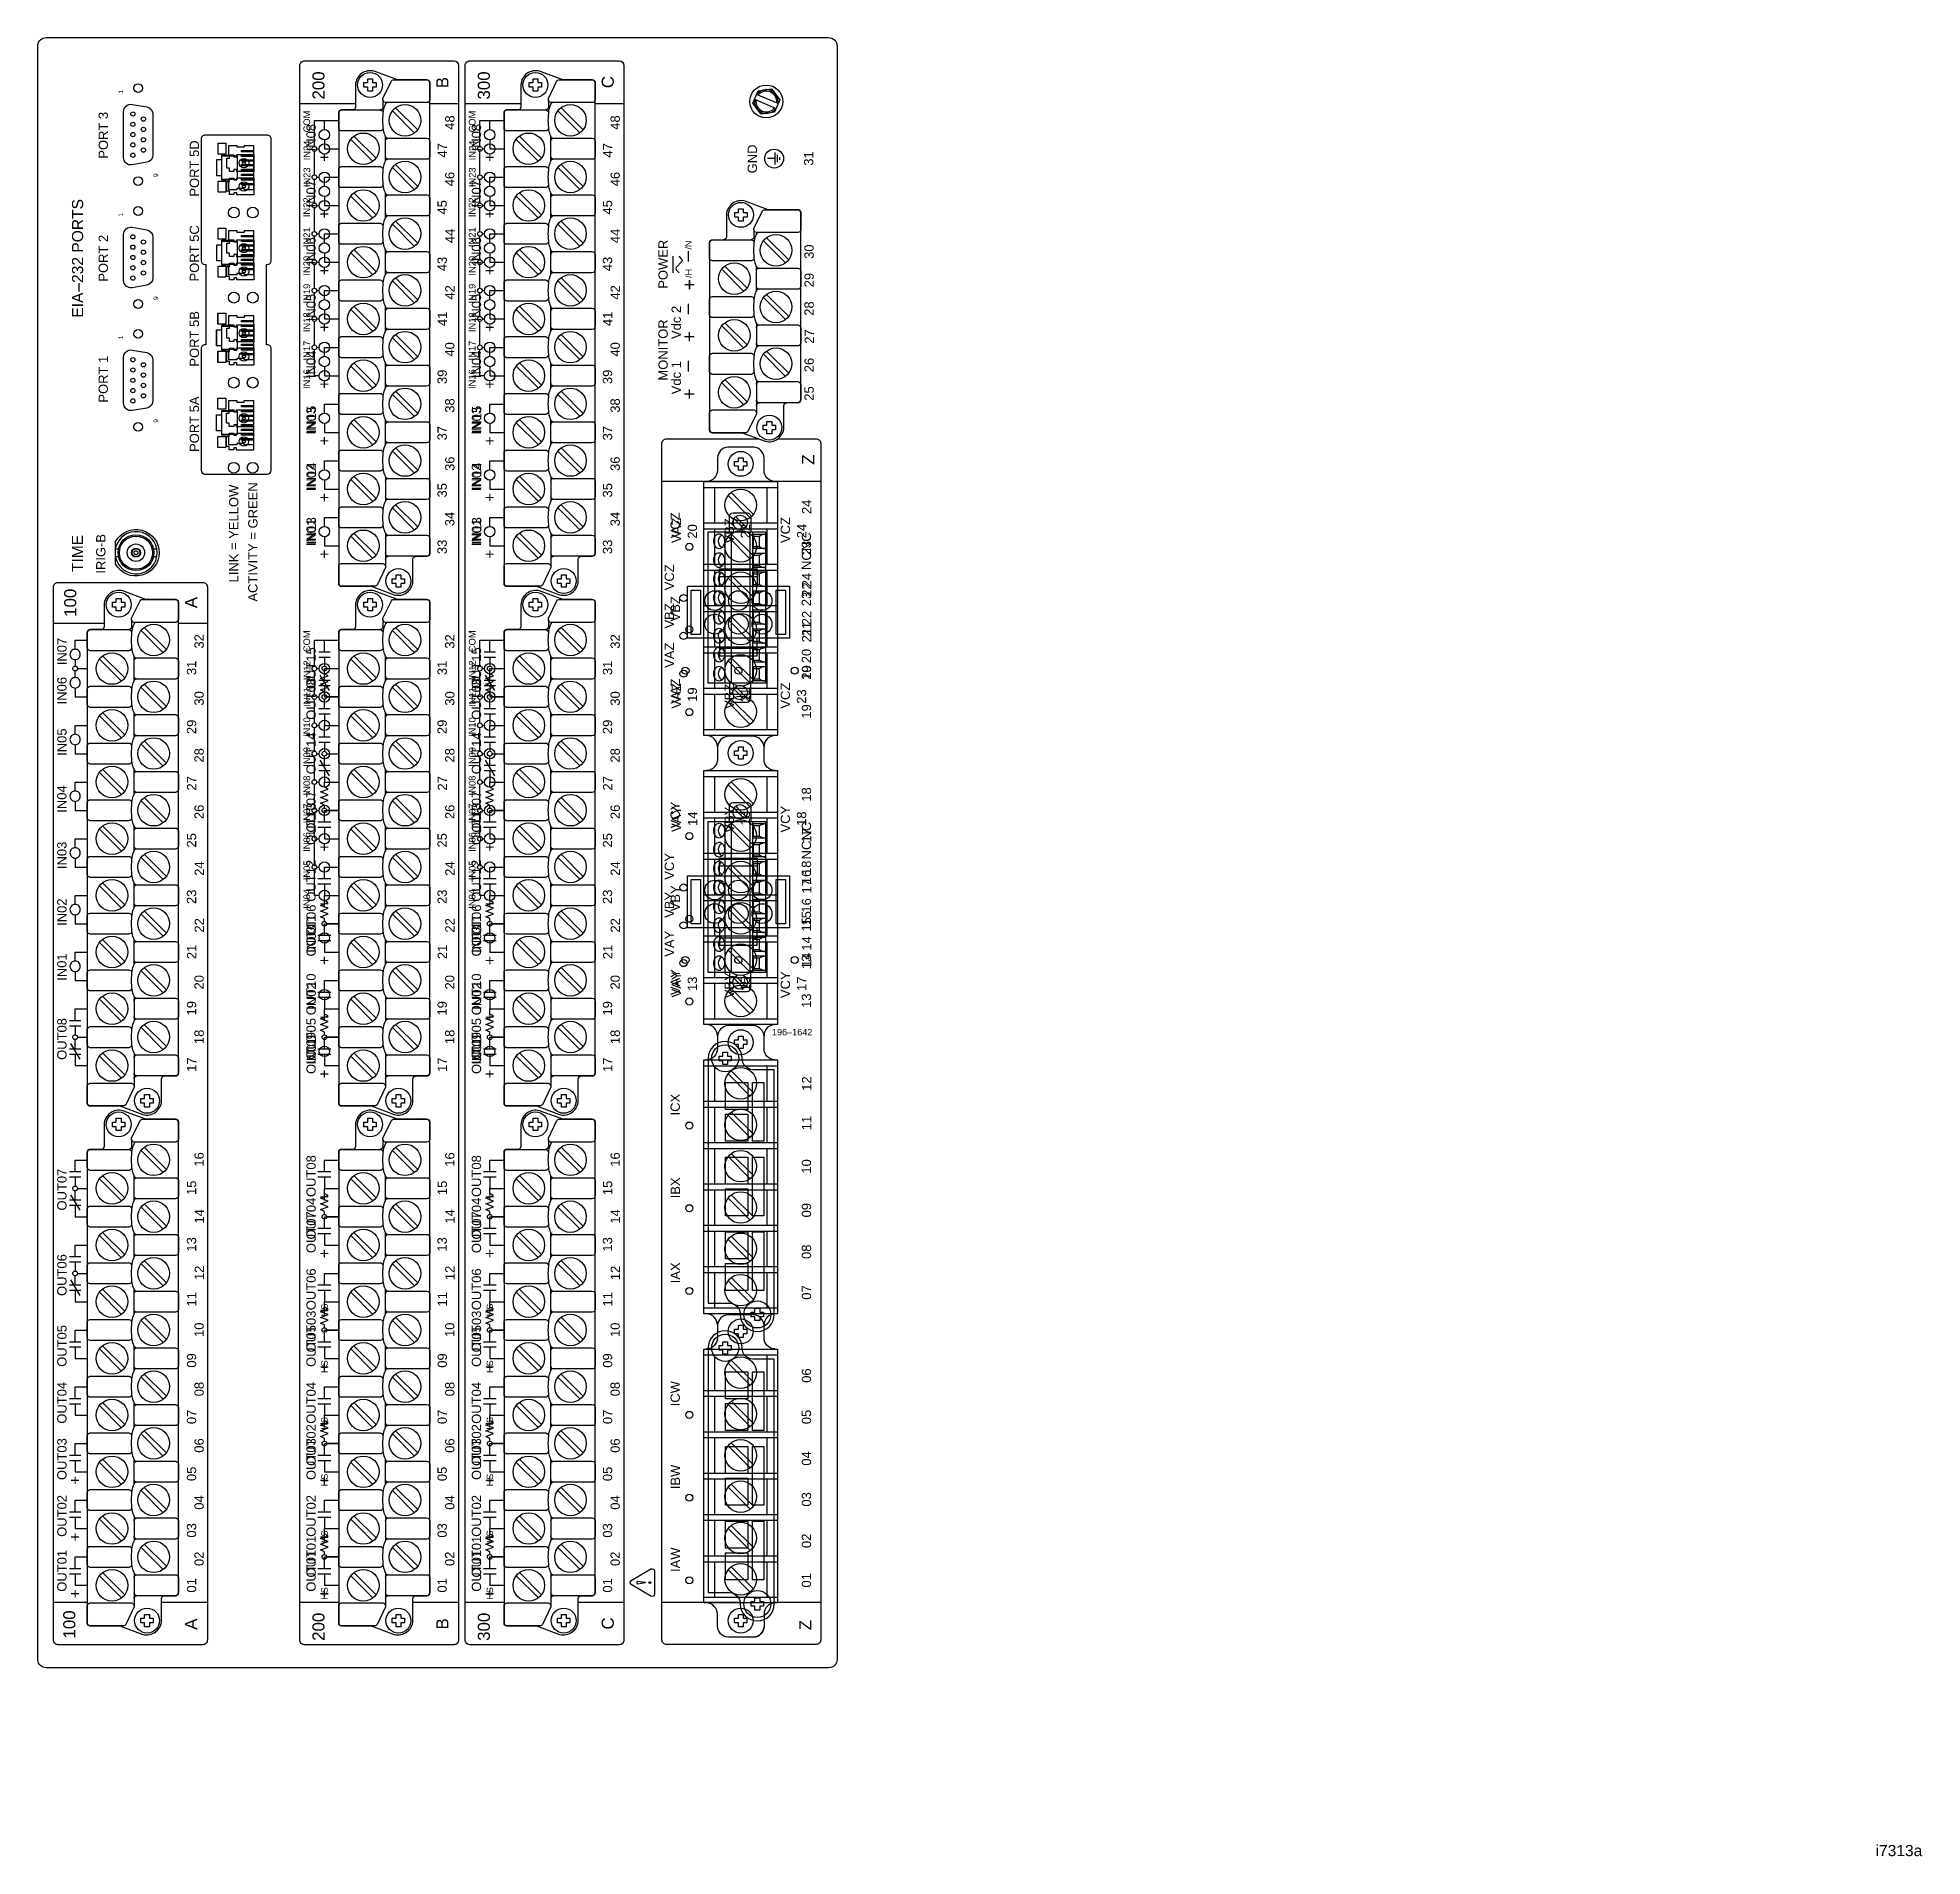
# Model space of a CAD drawing. Extents: x 1 to 47, y 1 to 35.
# Drawn here: x 27.06 to 47, y 1 to 20.24 of the extents above; entities that cross this region are included whole.
import ezdxf
from ezdxf.enums import TextEntityAlignment as Align

# ---------------------------------------------------------------- set-up
doc = ezdxf.new("R2010")
doc.units = 0
doc.header["$MEASUREMENT"] = 0
for name, color, linetype in [('1_01__1-X__SCREW-TERMINAL_', 7, 'CONTINUOUS'), ('1_02__2-X__CONNECTORIZED_R', 7, 'CONTINUOUS'), ('1_03__1-1__SCREW-TERMINAL_', 7, 'CONTINUOUS'), ('1_04__2-1__CONNECTORIZED_R', 7, 'CONTINUOUS'), ('2_01__X__NONE', 7, 'CONTINUOUS'), ('2_02__1__PORTS_5A__5B_WITH', 7, 'CONTINUOUS'), ('2_03__3__PORTS_5A__5B_WITH', 7, 'CONTINUOUS'), ('2_04__5__PORTS_5A__5B_WITH', 7, 'CONTINUOUS'), ('2_05__0__PORTS_5C__5D_-_ET', 7, 'CONTINUOUS'), ('2_06__2__PORTS_5C__5D_-_ET', 7, 'CONTINUOUS'), ('2_07__4__PORTS_5C__5D_-_ET', 7, 'CONTINUOUS'), ('4_01__0__EMPTY', 7, 'CONTINUOUS'), ('4_02__1___8__INDEPENDENT_I', 7, 'CONTINUOUS'), ('4_03__2___8__OPTOISOLATED_', 7, 'CONTINUOUS'), ('4_04__4___24__OPTOISOLATED', 7, 'CONTINUOUS'), ('4_05__5___8__INDEPENDENT_I', 7, 'CONTINUOUS'), ('4_06__6___8__INDEPENDENT_I', 7, 'CONTINUOUS'), ('4_07__7___8__OPTOISOLATED_', 7, 'CONTINUOUS'), ('4_08__8___8__OPTOISOLATED_', 7, 'CONTINUOUS'), ('5_01__0__EMPTY', 7, 'CONTINUOUS'), ('5_02__1___8__INDEPENDENT_I', 7, 'CONTINUOUS'), ('5_03__2___8__OPTOISOLATED_', 7, 'CONTINUOUS'), ('5_04__4___24__OPTOISOLATED', 7, 'CONTINUOUS'), ('5_05__5___8__INDEPENDENT_I', 7, 'CONTINUOUS'), ('5_06__6___8__INDEPENDENT_I', 7, 'CONTINUOUS'), ('5_07__7___8__OPTOISOLATED_', 7, 'CONTINUOUS'), ('5_08__8___8__OPTOISOLATED_', 7, 'CONTINUOUS'), ('7_00______DWG_', 7, 'CONTINUOUS')]:
    doc.layers.add(name, color=color, linetype=linetype)
doc.styles.add('ARIAL', font='arial.ttf')

msp = doc.modelspace()

# ---------------------------------------------------------------- texts
at = {"layer": '1_01__1-X__SCREW-TERMINAL_', "style": 'ARIAL'}
for s, height, p in [('VCZ', 0.0983, (33.852, 14.945)), ('24', 0.0983, (35.243, 15.202)), ('23', 0.0983, (35.241, 14.765)), ('22', 0.0983, (35.243, 14.326)), ('VBZ', 0.0983, (33.854, 14.066)), ('21', 0.0983, (35.243, 13.907)), ('20', 0.0983, (35.241, 13.449)), ('VAZ', 0.0983, (33.854, 13.194)), ('19', 0.0983, (35.241, 13.036)), ('18', 0.0983, (35.241, 12.158)), ('VCY', 0.0983, (33.852, 11.876)), ('17', 0.0983, (35.243, 11.726)), ('16', 0.0983, (35.241, 11.286)), ('VBY', 0.0983, (33.854, 10.998)), ('15', 0.0983, (35.241, 10.848)), ('VAY', 0.0983, (33.854, 10.111)), ('14', 0.0983, (35.243, 10.409)), ('13', 0.0983, (35.241, 9.975)), ('Z', 0.128, (35.243, 3.39))]:
    msp.add_text(s, height=height, rotation=90, dxfattribs=at).set_placement(p)
at = {"layer": '1_02__2-X__CONNECTORIZED_R', "style": 'ARIAL'}
for s, p in [('VAZ', (33.865, 14.895)), ('VCZ', (35.018, 14.895)), ('20', (34.034, 14.942)), ('VBZ', (34.424, 14.891)), ('22', (34.595, 14.945)), ('24', (35.191, 14.946)), ('VAZ', (33.865, 13.143)), ('VBZ', (34.424, 13.139)), ('VCZ', (35.018, 13.143)), ('19', (34.034, 13.215)), ('21', (34.595, 13.211)), ('23', (35.189, 13.194)), ('VAY', (33.865, 11.838)), ('14', (34.036, 11.902)), ('VBY', (34.424, 11.83)), ('16', (34.594, 11.905)), ('VCY', (35.018, 11.832)), ('18', (35.189, 11.902)), ('VAY', (33.865, 10.086)), ('13', (34.034, 10.154)), ('VBY', (34.424, 10.078)), ('15', (34.594, 10.153)), ('VCY', (35.018, 10.08)), ('17', (35.191, 10.155))]:
    msp.add_text(s, height=0.0983, rotation=90, dxfattribs=at).set_placement(p)
msp.add_text('196–1642', height=0.0688, dxfattribs=at).set_placement((34.827, 9.685))
at = {"layer": '1_03__1-1__SCREW-TERMINAL_', "style": 'ARIAL'}
for s, p in [('NC', (35.241, 14.81)), ('NC', (35.241, 14.61)), ('VCZ', (33.79, 14.395)), ('24', (35.243, 14.426)), ('23', (35.241, 14.227)), ('VBZ', (33.791, 13.99)), ('22', (35.243, 14.025)), ('21', (35.243, 13.844)), ('VAZ', (33.791, 13.574)), ('20', (35.241, 13.623)), ('19', (35.241, 13.447)), ('NC', (35.241, 11.747)), ('VCY', (33.79, 11.332)), ('NC', (35.241, 11.547)), ('18', (35.241, 11.382)), ('VBY', (33.791, 10.929)), ('17', (35.243, 11.187)), ('16', (35.241, 10.984)), ('VAY', (33.791, 10.517)), ('15', (35.241, 10.784)), ('14', (35.243, 10.582)), ('13', (35.241, 10.386))]:
    msp.add_text(s, height=0.0983, rotation=90, dxfattribs=at).set_placement(p)
at = {"layer": '1_04__2-1__CONNECTORIZED_R', "style": 'ARIAL'}
for s, p in [('NC', (35.241, 14.81)), ('NC', (35.241, 14.61)), ('VCZ', (33.79, 14.395)), ('24', (35.243, 14.426)), ('23', (35.241, 14.227)), ('VBZ', (33.791, 13.99)), ('22', (35.243, 14.025)), ('21', (35.243, 13.844)), ('VAZ', (33.791, 13.574)), ('20', (35.241, 13.623)), ('19', (35.241, 13.447)), ('NC', (35.241, 11.747)), ('VCY', (33.79, 11.332)), ('NC', (35.241, 11.547)), ('18', (35.241, 11.382)), ('VBY', (33.791, 10.929)), ('17', (35.243, 11.187)), ('16', (35.241, 10.984)), ('VAY', (33.791, 10.517)), ('15', (35.241, 10.784)), ('14', (35.243, 10.582)), ('13', (35.241, 10.386))]:
    msp.add_text(s, height=0.0983, rotation=90, dxfattribs=at).set_placement(p)
at = {"layer": '4_02__1___8__INDEPENDENT_I', "style": 'ARIAL'}
for s, height, p in [('IN08', 0.0983, (29.999, 19.04)), ('+', 0.118, (30.148, 18.929)), ('IN07', 0.0983, (29.999, 18.446)), ('+', 0.118, (30.148, 18.329)), ('IN06', 0.0983, (29.999, 17.842)), ('+', 0.118, (30.148, 17.729)), ('IN05', 0.0983, (29.999, 17.242)), ('+', 0.118, (30.148, 17.129)), ('IN04', 0.0983, (29.999, 16.64)), ('+', 0.118, (30.148, 16.529)), ('IN03', 0.0983, (29.999, 16.045)), ('+', 0.118, (30.148, 15.929)), ('IN02', 0.0983, (29.999, 15.444)), ('+', 0.118, (30.148, 15.329)), ('IN01', 0.0983, (29.999, 14.863)), ('+', 0.118, (30.148, 14.729)), ('OUT15', 0.0983, (29.999, 13.35)), ('OUT14', 0.0983, (29.999, 12.448)), ('OUT13', 0.0983, (29.999, 11.701)), ('OUT12', 0.0983, (29.999, 11.1)), ('OUT11', 0.0983, (29.999, 10.52)), ('OUT10', 0.0983, (29.999, 9.898)), ('OUT09', 0.0983, (29.999, 9.277)), ('OUT08', 0.0983, (29.999, 7.975)), ('OUT07', 0.0983, (29.999, 7.381)), ('OUT06', 0.0983, (29.999, 6.777)), ('OUT05', 0.0983, (29.999, 6.177)), ('OUT04', 0.0983, (29.999, 5.575)), ('OUT03', 0.0983, (29.999, 4.98)), ('OUT02', 0.0983, (29.999, 4.379)), ('OUT01', 0.0983, (29.999, 3.798))]:
    msp.add_text(s, height=height, rotation=90, dxfattribs=at).set_placement(p)
at = {"layer": '4_03__2___8__OPTOISOLATED_', "style": 'ARIAL'}
for s, p in [('IN08', (29.999, 19.04)), ('IN07', (29.999, 18.446)), ('IN06', (29.999, 17.842)), ('IN05', (29.999, 17.242)), ('IN04', (29.999, 16.64)), ('IN03', (29.999, 16.045)), ('IN02', (29.999, 15.444)), ('IN01', (29.999, 14.863)), ('OUT15', (29.999, 13.35)), ('OUT14', (29.999, 12.448)), ('OUT13', (29.999, 11.701)), ('OUT12', (29.999, 11.1)), ('OUT11', (29.999, 10.52)), ('OUT10', (29.999, 9.898)), ('OUT09', (29.999, 9.277)), ('OUT08', (29.999, 7.975)), ('OUT07', (29.999, 7.381)), ('OUT06', (29.999, 6.777)), ('OUT05', (29.999, 6.177)), ('OUT04', (29.999, 5.575)), ('OUT03', (29.999, 4.98)), ('OUT02', (29.999, 4.379)), ('OUT01', (29.999, 3.798))]:
    msp.add_text(s, height=0.0983, rotation=90, dxfattribs=at).set_placement(p)
at = {"layer": '4_04__4___24__OPTOISOLATED', "style": 'ARIAL'}
for s, height, p in [('COM', 0.0708, (29.94, 19.24)), ('IN24', 0.0708, (29.941, 18.945)), ('IN23', 0.0708, (29.941, 18.661)), ('IN22', 0.0708, (29.94, 18.343)), ('IN21', 0.0708, (29.94, 18.027)), ('IN20', 0.0708, (29.94, 17.725)), ('IN19', 0.0708, (29.94, 17.43)), ('IN18', 0.0708, (29.94, 17.127)), ('IN17', 0.0708, (29.94, 16.827)), ('IN16', 0.0708, (29.94, 16.525)), ('IN15', 0.0983, (30.001, 16.058)), ('IN14', 0.0983, (30.001, 15.457)), ('IN13', 0.0983, (30.001, 14.879)), ('COM', 0.0708, (29.94, 13.74)), ('IN12', 0.0708, (29.941, 13.445)), ('IN11', 0.0708, (29.941, 13.161)), ('IN10', 0.0708, (29.94, 12.843)), ('IN09', 0.0708, (29.94, 12.527)), ('IN08', 0.0708, (29.94, 12.225)), ('IN07', 0.0708, (29.94, 11.93)), ('IN06', 0.0708, (29.94, 11.627)), ('IN05', 0.0708, (29.94, 11.327)), ('IN04', 0.0708, (29.94, 11.025)), ('IN03', 0.0983, (30.001, 10.558)), ('IN02', 0.0983, (30.001, 9.957)), ('IN01', 0.0983, (30.001, 9.376)), ('OUT08', 0.0983, (29.999, 7.975)), ('OUT07', 0.0983, (29.999, 7.381)), ('OUT06', 0.0983, (29.999, 6.777)), ('HS', 0.0688, (30.126, 6.713)), ('OUT05', 0.0983, (29.999, 6.177)), ('HS', 0.0688, (30.126, 6.113)), ('OUT04', 0.0983, (29.999, 5.575)), ('HS', 0.0688, (30.126, 5.513)), ('OUT03', 0.0983, (29.999, 4.98)), ('HS', 0.0688, (30.126, 4.913)), ('OUT02', 0.0983, (29.999, 4.379)), ('HS', 0.0688, (30.126, 4.313)), ('OUT01', 0.0983, (29.999, 3.798)), ('HS', 0.0688, (30.126, 3.713))]:
    msp.add_text(s, height=height, rotation=90, dxfattribs=at).set_placement(p)
at = {"layer": '4_05__5___8__INDEPENDENT_I', "style": 'ARIAL'}
for s, height, p in [('IN08', 0.0983, (29.999, 19.04)), ('+', 0.118, (30.148, 18.929)), ('IN07', 0.0983, (29.999, 18.446)), ('+', 0.118, (30.148, 18.329)), ('IN06', 0.0983, (29.999, 17.842)), ('+', 0.118, (30.148, 17.729)), ('IN05', 0.0983, (29.999, 17.242)), ('+', 0.118, (30.148, 17.129)), ('IN04', 0.0983, (29.999, 16.64)), ('+', 0.118, (30.148, 16.529)), ('IN03', 0.0983, (29.999, 16.045)), ('+', 0.118, (30.148, 15.929)), ('IN02', 0.0983, (29.999, 15.444)), ('+', 0.118, (30.148, 15.329)), ('IN01', 0.0983, (29.999, 14.863)), ('+', 0.118, (30.148, 14.729)), ('OUT08', 0.0983, (29.999, 13.025)), ('OUT07', 0.0983, (29.999, 11.831)), ('OUT06', 0.0983, (29.999, 10.627)), ('OUT05', 0.0983, (29.999, 9.427)), ('OUT04', 0.0983, (29.999, 7.525)), ('OUT03', 0.0983, (29.999, 6.33)), ('OUT02', 0.0983, (29.999, 5.129)), ('OUT01', 0.0983, (29.999, 3.948))]:
    msp.add_text(s, height=height, rotation=90, dxfattribs=at).set_placement(p)
at = {"layer": '4_06__6___8__INDEPENDENT_I', "style": 'ARIAL'}
for s, height, p in [('IN08', 0.0983, (29.999, 19.04)), ('+', 0.118, (30.148, 18.929)), ('IN07', 0.0983, (29.999, 18.446)), ('+', 0.118, (30.148, 18.329)), ('IN06', 0.0983, (29.999, 17.842)), ('+', 0.118, (30.148, 17.729)), ('IN05', 0.0983, (29.999, 17.242)), ('+', 0.118, (30.148, 17.129)), ('IN04', 0.0983, (29.999, 16.64)), ('+', 0.118, (30.148, 16.529)), ('IN03', 0.0983, (29.999, 16.045)), ('+', 0.118, (30.148, 15.929)), ('IN02', 0.0983, (29.999, 15.444)), ('+', 0.118, (30.148, 15.329)), ('IN01', 0.0983, (29.999, 14.863)), ('+', 0.118, (30.148, 14.729)), ('OUT15', 0.0983, (29.999, 13.35)), ('OUT14', 0.0983, (29.999, 12.448)), ('OUT13', 0.0983, (29.999, 11.701)), ('+', 0.118, (30.148, 11.629)), ('OUT12', 0.0983, (29.999, 11.1)), ('+', 0.118, (30.148, 11.029)), ('OUT11', 0.0983, (29.999, 10.52)), ('+', 0.118, (30.148, 10.429)), ('OUT10', 0.0983, (29.999, 9.898)), ('+', 0.118, (30.148, 9.829)), ('OUT09', 0.0983, (29.999, 9.277)), ('+', 0.118, (30.148, 9.229)), ('OUT08', 0.0983, (29.999, 7.975)), ('+', 0.118, (30.148, 7.929)), ('OUT07', 0.0983, (29.999, 7.381)), ('+', 0.118, (30.148, 7.329)), ('OUT06', 0.0983, (29.999, 6.777)), ('+', 0.118, (30.148, 6.729)), ('OUT05', 0.0983, (29.999, 6.177)), ('+', 0.118, (30.148, 6.129)), ('OUT04', 0.0983, (29.999, 5.575)), ('+', 0.118, (30.148, 5.529)), ('OUT03', 0.0983, (29.999, 4.98)), ('+', 0.118, (30.148, 4.929)), ('OUT02', 0.0983, (29.999, 4.379)), ('+', 0.118, (30.148, 4.329)), ('OUT01', 0.0983, (29.999, 3.798)), ('+', 0.118, (30.148, 3.729))]:
    msp.add_text(s, height=height, rotation=90, dxfattribs=at).set_placement(p)
at = {"layer": '4_07__7___8__OPTOISOLATED_', "style": 'ARIAL'}
for s, height, p in [('IN08', 0.0983, (29.999, 19.04)), ('IN07', 0.0983, (29.999, 18.446)), ('IN06', 0.0983, (29.999, 17.842)), ('IN05', 0.0983, (29.999, 17.242)), ('IN04', 0.0983, (29.999, 16.64)), ('IN03', 0.0983, (29.999, 16.045)), ('IN02', 0.0983, (29.999, 15.444)), ('IN01', 0.0983, (29.999, 14.863)), ('OUT15', 0.0983, (29.999, 13.35)), ('OUT14', 0.0983, (29.999, 12.448)), ('OUT13', 0.0983, (29.999, 11.701)), ('+', 0.118, (30.148, 11.629)), ('OUT12', 0.0983, (29.999, 11.1)), ('+', 0.118, (30.148, 11.029)), ('OUT11', 0.0983, (29.999, 10.52)), ('+', 0.118, (30.148, 10.429)), ('OUT10', 0.0983, (29.999, 9.898)), ('+', 0.118, (30.148, 9.829)), ('OUT09', 0.0983, (29.999, 9.277)), ('+', 0.118, (30.148, 9.229)), ('OUT08', 0.0983, (29.999, 7.975)), ('+', 0.118, (30.148, 7.929)), ('OUT07', 0.0983, (29.999, 7.381)), ('+', 0.118, (30.148, 7.329)), ('OUT06', 0.0983, (29.999, 6.777)), ('+', 0.118, (30.148, 6.729)), ('OUT05', 0.0983, (29.999, 6.177)), ('+', 0.118, (30.148, 6.129)), ('OUT04', 0.0983, (29.999, 5.575)), ('+', 0.118, (30.148, 5.529)), ('OUT03', 0.0983, (29.999, 4.98)), ('+', 0.118, (30.148, 4.929)), ('OUT02', 0.0983, (29.999, 4.379)), ('+', 0.118, (30.148, 4.329)), ('OUT01', 0.0983, (29.999, 3.798)), ('+', 0.118, (30.148, 3.729))]:
    msp.add_text(s, height=height, rotation=90, dxfattribs=at).set_placement(p)
at = {"layer": '4_08__8___8__OPTOISOLATED_', "style": 'ARIAL'}
for s, p in [('IN08', (29.999, 19.04)), ('IN07', (29.999, 18.446)), ('IN06', (29.999, 17.842)), ('IN05', (29.999, 17.242)), ('IN04', (29.999, 16.64)), ('IN03', (29.999, 16.045)), ('IN02', (29.999, 15.444)), ('IN01', (29.999, 14.863)), ('OUT08', (29.999, 13.025)), ('OUT07', (29.999, 11.831)), ('OUT06', (29.999, 10.627)), ('OUT05', (29.999, 9.427)), ('OUT04', (29.999, 7.525)), ('OUT03', (29.999, 6.33)), ('OUT02', (29.999, 5.129)), ('OUT01', (29.999, 3.948))]:
    msp.add_text(s, height=0.0983, rotation=90, dxfattribs=at).set_placement(p)
at = {"layer": '5_02__1___8__INDEPENDENT_I', "style": 'ARIAL'}
for s, height, p in [('IN08', 0.0983, (31.749, 19.04)), ('+', 0.118, (31.898, 18.929)), ('IN07', 0.0983, (31.749, 18.446)), ('+', 0.118, (31.898, 18.329)), ('IN06', 0.0983, (31.749, 17.842)), ('+', 0.118, (31.898, 17.729)), ('IN05', 0.0983, (31.749, 17.242)), ('+', 0.118, (31.898, 17.129)), ('IN04', 0.0983, (31.749, 16.64)), ('+', 0.118, (31.898, 16.529)), ('IN03', 0.0983, (31.749, 16.045)), ('+', 0.118, (31.898, 15.929)), ('IN02', 0.0983, (31.749, 15.444)), ('+', 0.118, (31.898, 15.329)), ('IN01', 0.0983, (31.749, 14.863)), ('+', 0.118, (31.898, 14.729)), ('OUT15', 0.0983, (31.749, 13.35)), ('OUT14', 0.0983, (31.749, 12.448)), ('OUT13', 0.0983, (31.749, 11.701)), ('OUT12', 0.0983, (31.749, 11.1)), ('OUT11', 0.0983, (31.749, 10.52)), ('OUT10', 0.0983, (31.749, 9.898)), ('OUT09', 0.0983, (31.749, 9.277)), ('OUT08', 0.0983, (31.749, 7.975)), ('OUT07', 0.0983, (31.749, 7.381)), ('OUT06', 0.0983, (31.749, 6.777)), ('OUT05', 0.0983, (31.749, 6.177)), ('OUT04', 0.0983, (31.749, 5.575)), ('OUT03', 0.0983, (31.749, 4.98)), ('OUT02', 0.0983, (31.749, 4.379)), ('OUT01', 0.0983, (31.749, 3.798))]:
    msp.add_text(s, height=height, rotation=90, dxfattribs=at).set_placement(p)
at = {"layer": '5_03__2___8__OPTOISOLATED_', "style": 'ARIAL'}
for s, p in [('IN08', (31.749, 19.04)), ('IN07', (31.749, 18.446)), ('IN06', (31.749, 17.842)), ('IN05', (31.749, 17.242)), ('IN04', (31.749, 16.64)), ('IN03', (31.749, 16.045)), ('IN02', (31.749, 15.444)), ('IN01', (31.749, 14.863)), ('OUT15', (31.749, 13.35)), ('OUT14', (31.749, 12.448)), ('OUT13', (31.749, 11.701)), ('OUT12', (31.749, 11.1)), ('OUT11', (31.749, 10.52)), ('OUT10', (31.749, 9.898)), ('OUT09', (31.749, 9.277)), ('OUT08', (31.749, 7.975)), ('OUT07', (31.749, 7.381)), ('OUT06', (31.749, 6.777)), ('OUT05', (31.749, 6.177)), ('OUT04', (31.749, 5.575)), ('OUT03', (31.749, 4.98)), ('OUT02', (31.749, 4.379)), ('OUT01', (31.749, 3.798))]:
    msp.add_text(s, height=0.0983, rotation=90, dxfattribs=at).set_placement(p)
at = {"layer": '5_04__4___24__OPTOISOLATED', "style": 'ARIAL'}
for s, height, p in [('COM', 0.0708, (31.69, 19.24)), ('IN24', 0.0708, (31.691, 18.945)), ('IN23', 0.0708, (31.691, 18.661)), ('IN22', 0.0708, (31.69, 18.343)), ('IN21', 0.0708, (31.69, 18.027)), ('IN20', 0.0708, (31.69, 17.725)), ('IN19', 0.0708, (31.69, 17.43)), ('IN18', 0.0708, (31.69, 17.127)), ('IN17', 0.0708, (31.69, 16.827)), ('IN16', 0.0708, (31.69, 16.525)), ('IN15', 0.0983, (31.751, 16.058)), ('IN14', 0.0983, (31.751, 15.457)), ('IN13', 0.0983, (31.751, 14.879)), ('COM', 0.0708, (31.69, 13.74)), ('IN12', 0.0708, (31.691, 13.445)), ('IN11', 0.0708, (31.691, 13.161)), ('IN10', 0.0708, (31.69, 12.843)), ('IN09', 0.0708, (31.69, 12.527)), ('IN08', 0.0708, (31.69, 12.225)), ('IN07', 0.0708, (31.69, 11.93)), ('IN06', 0.0708, (31.69, 11.627)), ('IN05', 0.0708, (31.69, 11.327)), ('IN04', 0.0708, (31.69, 11.025)), ('IN03', 0.0983, (31.751, 10.558)), ('IN02', 0.0983, (31.751, 9.957)), ('IN01', 0.0983, (31.751, 9.376)), ('OUT08', 0.0983, (31.749, 7.975)), ('OUT07', 0.0983, (31.749, 7.381)), ('OUT06', 0.0983, (31.749, 6.777)), ('HS', 0.0688, (31.876, 6.713)), ('OUT05', 0.0983, (31.749, 6.177)), ('HS', 0.0688, (31.876, 6.113)), ('OUT04', 0.0983, (31.749, 5.575)), ('HS', 0.0688, (31.876, 5.513)), ('OUT03', 0.0983, (31.749, 4.98)), ('HS', 0.0688, (31.876, 4.913)), ('OUT02', 0.0983, (31.749, 4.379)), ('HS', 0.0688, (31.876, 4.313)), ('OUT01', 0.0983, (31.749, 3.798)), ('HS', 0.0688, (31.876, 3.713))]:
    msp.add_text(s, height=height, rotation=90, dxfattribs=at).set_placement(p)
at = {"layer": '5_05__5___8__INDEPENDENT_I', "style": 'ARIAL'}
for s, height, p in [('IN08', 0.0983, (31.749, 19.04)), ('+', 0.118, (31.898, 18.929)), ('IN07', 0.0983, (31.749, 18.446)), ('+', 0.118, (31.898, 18.329)), ('IN06', 0.0983, (31.749, 17.842)), ('+', 0.118, (31.898, 17.729)), ('IN05', 0.0983, (31.749, 17.242)), ('+', 0.118, (31.898, 17.129)), ('IN04', 0.0983, (31.749, 16.64)), ('+', 0.118, (31.898, 16.529)), ('IN03', 0.0983, (31.749, 16.045)), ('+', 0.118, (31.898, 15.929)), ('IN02', 0.0983, (31.749, 15.444)), ('+', 0.118, (31.898, 15.329)), ('IN01', 0.0983, (31.749, 14.863)), ('+', 0.118, (31.898, 14.729)), ('OUT08', 0.0983, (31.749, 13.025)), ('OUT07', 0.0983, (31.749, 11.831)), ('OUT06', 0.0983, (31.749, 10.627)), ('OUT05', 0.0983, (31.749, 9.427)), ('OUT04', 0.0983, (31.749, 7.525)), ('OUT03', 0.0983, (31.749, 6.33)), ('OUT02', 0.0983, (31.749, 5.129)), ('OUT01', 0.0983, (31.749, 3.948))]:
    msp.add_text(s, height=height, rotation=90, dxfattribs=at).set_placement(p)
at = {"layer": '5_06__6___8__INDEPENDENT_I', "style": 'ARIAL'}
for s, height, p in [('IN08', 0.0983, (31.749, 19.04)), ('+', 0.118, (31.898, 18.929)), ('IN07', 0.0983, (31.749, 18.446)), ('+', 0.118, (31.898, 18.329)), ('IN06', 0.0983, (31.749, 17.842)), ('+', 0.118, (31.898, 17.729)), ('IN05', 0.0983, (31.749, 17.242)), ('+', 0.118, (31.898, 17.129)), ('IN04', 0.0983, (31.749, 16.64)), ('+', 0.118, (31.898, 16.529)), ('IN03', 0.0983, (31.749, 16.045)), ('+', 0.118, (31.898, 15.929)), ('IN02', 0.0983, (31.749, 15.444)), ('+', 0.118, (31.898, 15.329)), ('IN01', 0.0983, (31.749, 14.863)), ('+', 0.118, (31.898, 14.729)), ('OUT15', 0.0983, (31.749, 13.35)), ('OUT14', 0.0983, (31.749, 12.448)), ('OUT13', 0.0983, (31.749, 11.701)), ('+', 0.118, (31.898, 11.629)), ('OUT12', 0.0983, (31.749, 11.1)), ('+', 0.118, (31.898, 11.029)), ('OUT11', 0.0983, (31.749, 10.52)), ('+', 0.118, (31.898, 10.429)), ('OUT10', 0.0983, (31.749, 9.898)), ('+', 0.118, (31.898, 9.829)), ('OUT09', 0.0983, (31.749, 9.277)), ('+', 0.118, (31.898, 9.229)), ('OUT08', 0.0983, (31.749, 7.975)), ('+', 0.118, (31.898, 7.929)), ('OUT07', 0.0983, (31.749, 7.381)), ('+', 0.118, (31.898, 7.329)), ('OUT06', 0.0983, (31.749, 6.777)), ('+', 0.118, (31.898, 6.729)), ('OUT05', 0.0983, (31.749, 6.177)), ('+', 0.118, (31.898, 6.129)), ('OUT04', 0.0983, (31.749, 5.575)), ('+', 0.118, (31.898, 5.529)), ('OUT03', 0.0983, (31.749, 4.98)), ('+', 0.118, (31.898, 4.929)), ('OUT02', 0.0983, (31.749, 4.379)), ('+', 0.118, (31.898, 4.329)), ('OUT01', 0.0983, (31.749, 3.798)), ('+', 0.118, (31.898, 3.729))]:
    msp.add_text(s, height=height, rotation=90, dxfattribs=at).set_placement(p)
at = {"layer": '5_07__7___8__OPTOISOLATED_', "style": 'ARIAL'}
for s, height, p in [('IN08', 0.0983, (31.749, 19.04)), ('IN07', 0.0983, (31.749, 18.446)), ('IN06', 0.0983, (31.749, 17.842)), ('IN05', 0.0983, (31.749, 17.242)), ('IN04', 0.0983, (31.749, 16.64)), ('IN03', 0.0983, (31.749, 16.045)), ('IN02', 0.0983, (31.749, 15.444)), ('IN01', 0.0983, (31.749, 14.863)), ('OUT15', 0.0983, (31.749, 13.35)), ('OUT14', 0.0983, (31.749, 12.448)), ('OUT13', 0.0983, (31.749, 11.701)), ('+', 0.118, (31.898, 11.629)), ('OUT12', 0.0983, (31.749, 11.1)), ('+', 0.118, (31.898, 11.029)), ('OUT11', 0.0983, (31.749, 10.52)), ('+', 0.118, (31.898, 10.429)), ('OUT10', 0.0983, (31.749, 9.898)), ('+', 0.118, (31.898, 9.829)), ('OUT09', 0.0983, (31.749, 9.277)), ('+', 0.118, (31.898, 9.229)), ('OUT08', 0.0983, (31.749, 7.975)), ('+', 0.118, (31.898, 7.929)), ('OUT07', 0.0983, (31.749, 7.381)), ('+', 0.118, (31.898, 7.329)), ('OUT06', 0.0983, (31.749, 6.777)), ('+', 0.118, (31.898, 6.729)), ('OUT05', 0.0983, (31.749, 6.177)), ('+', 0.118, (31.898, 6.129)), ('OUT04', 0.0983, (31.749, 5.575)), ('+', 0.118, (31.898, 5.529)), ('OUT03', 0.0983, (31.749, 4.98)), ('+', 0.118, (31.898, 4.929)), ('OUT02', 0.0983, (31.749, 4.379)), ('+', 0.118, (31.898, 4.329)), ('OUT01', 0.0983, (31.749, 3.798)), ('+', 0.118, (31.898, 3.729))]:
    msp.add_text(s, height=height, rotation=90, dxfattribs=at).set_placement(p)
at = {"layer": '5_08__8___8__OPTOISOLATED_', "style": 'ARIAL'}
for s, p in [('IN08', (31.749, 19.04)), ('IN07', (31.749, 18.446)), ('IN06', (31.749, 17.842)), ('IN05', (31.749, 17.242)), ('IN04', (31.749, 16.64)), ('IN03', (31.749, 16.045)), ('IN02', (31.749, 15.444)), ('IN01', (31.749, 14.863)), ('OUT08', (31.749, 13.025)), ('OUT07', (31.749, 11.831)), ('OUT06', (31.749, 10.627)), ('OUT05', (31.749, 9.427)), ('OUT04', (31.749, 7.525)), ('OUT03', (31.749, 6.33)), ('OUT02', (31.749, 5.129)), ('OUT01', (31.749, 3.948))]:
    msp.add_text(s, height=0.0983, rotation=90, dxfattribs=at).set_placement(p)
at = {"layer": '7_00______DWG_', "style": 'ARIAL'}
for s, height, p in [('200', 0.1278, (30.092, 19.588)), ('B', 0.128, (31.403, 19.708)), ('300', 0.1278, (31.842, 19.588)), ('C', 0.128, (33.153, 19.708)), ('1', 0.0492, (27.961, 19.651)), ('PORT 3', 0.0983, (27.8, 18.962)), ('48', 0.0983, (31.467, 19.268)), ('48', 0.0983, (33.217, 19.268)), ('PORT 5D', 0.0983, (28.764, 18.561)), ('47', 0.0983, (31.388, 18.974)), ('47', 0.0983, (33.138, 18.974)), ('GND', 0.0983, (34.668, 18.807)), ('31', 0.0983, (35.264, 18.888)), ('9', 0.0492, (28.332, 18.768)), ('46', 0.0983, (31.467, 18.67)), ('46', 0.0983, (33.217, 18.67)), ('232 PORTS', 0.118, (27.538, 17.647)), ('1', 0.0492, (27.961, 18.351)), ('45', 0.0983, (31.386, 18.371)), ('45', 0.0983, (33.136, 18.371)), ('PORT 2', 0.0983, (27.8, 17.661)), ('PORT 5C', 0.0983, (28.764, 17.663)), ('44', 0.0983, (31.468, 18.068)), ('44', 0.0983, (33.218, 18.068)), ('POWER', 0.0983, (33.724, 17.586)), ('/N', 0.0688, (33.978, 18.001)), ('–', 0.147, (33.996, 17.871)), ('30', 0.0983, (35.269, 17.902)), ('43', 0.0983, (31.386, 17.771)), ('43', 0.0983, (33.136, 17.771)), ('/H', 0.0688, (33.978, 17.7)), ('–', 0.118, (27.538, 17.556)), ('42', 0.0983, (31.468, 17.471)), ('42', 0.0983, (33.218, 17.471)), ('+', 0.147, (34.025, 17.57)), ('29', 0.0983, (35.269, 17.601)), ('EIA', 0.118, (27.538, 17.28)), ('9', 0.0492, (28.332, 17.468)), ('Vdc 2', 0.0983, (33.863, 17.054)), ('–', 0.147, (33.996, 17.315)), ('28', 0.0983, (35.269, 17.3)), ('PORT 5B', 0.0983, (28.764, 16.762)), ('41', 0.0983, (31.388, 17.191)), ('41', 0.0983, (33.138, 17.191)), ('MONITOR', 0.0983, (33.724, 16.614)), ('1', 0.0492, (27.961, 17.051)), ('40', 0.0983, (31.467, 16.868)), ('40', 0.0983, (33.217, 16.868)), ('+', 0.147, (34.024, 17.018)), ('27', 0.0983, (35.271, 17.004)), ('PORT 1', 0.0983, (27.8, 16.381)), ('Vdc 1', 0.0983, (33.863, 16.469)), ('–', 0.147, (33.996, 16.71)), ('26', 0.0983, (35.269, 16.702)), ('39', 0.0983, (31.386, 16.577)), ('39', 0.0983, (33.136, 16.577)), ('PORT 5A', 0.0983, (28.764, 15.859)), ('38', 0.0983, (31.467, 16.274)), ('38', 0.0983, (33.217, 16.274)), ('+', 0.147, (34.024, 16.413)), ('25', 0.0983, (35.269, 16.401)), ('9', 0.0492, (28.332, 16.168)), ('37', 0.0983, (31.386, 15.981)), ('37', 0.0983, (33.136, 15.981)), ('36', 0.0983, (31.467, 15.658)), ('36', 0.0983, (33.217, 15.658)), ('Z', 0.128, (35.274, 15.724)), ('LINK = YELLOW', 0.09833, (29.181, 14.478)), ('ACTIVITY = GREEN', 0.09833, (29.383, 14.275)), ('35', 0.0983, (31.386, 15.377)), ('35', 0.0983, (33.136, 15.377)), ('34', 0.0983, (31.467, 15.073)), ('34', 0.0983, (33.217, 15.073)), ('TIME', 0.118, (27.537, 14.588)), ('IRIG-B', 0.0983, (27.774, 14.571)), ('33', 0.0983, (31.386, 14.778)), ('33', 0.0983, (33.136, 14.778)), ('100', 0.1278, (27.465, 14.114)), ('A', 0.128, (28.745, 14.205)), ('IN07', 0.0983, (27.362, 13.602)), ('32', 0.0983, (28.814, 13.778)), ('32', 0.0983, (31.467, 13.777)), ('32', 0.0983, (33.217, 13.777)), ('31', 0.0983, (28.734, 13.497)), ('31', 0.0983, (31.386, 13.497)), ('31', 0.0983, (33.136, 13.497)), ('IN06', 0.0983, (27.362, 13.188)), ('30', 0.0983, (28.814, 13.175)), ('30', 0.0983, (31.467, 13.174)), ('30', 0.0983, (33.217, 13.174)), ('29', 0.0983, (28.734, 12.873)), ('29', 0.0983, (31.386, 12.873)), ('29', 0.0983, (33.136, 12.873)), ('IN05', 0.0983, (27.362, 12.643)), ('28', 0.0983, (28.814, 12.572)), ('28', 0.0983, (31.467, 12.572)), ('28', 0.0983, (33.217, 12.572)), ('27', 0.0983, (28.735, 12.276)), ('27', 0.0983, (31.388, 12.276)), ('27', 0.0983, (33.138, 12.276)), ('IN04', 0.0983, (27.362, 12.041)), ('26', 0.0983, (28.814, 11.974)), ('26', 0.0983, (31.467, 11.974)), ('26', 0.0983, (33.217, 11.974)), ('25', 0.0983, (28.734, 11.673)), ('25', 0.0983, (31.386, 11.673)), ('25', 0.0983, (33.136, 11.673)), ('IN03', 0.0983, (27.362, 11.445)), ('24', 0.0983, (28.816, 11.374)), ('24', 0.0983, (31.468, 11.374)), ('24', 0.0983, (33.218, 11.374)), ('23', 0.0983, (28.734, 11.075)), ('23', 0.0983, (31.386, 11.075)), ('23', 0.0983, (33.136, 11.075)), ('IN02', 0.0983, (27.362, 10.844)), ('22', 0.0983, (28.816, 10.773)), ('22', 0.0983, (31.468, 10.773)), ('22', 0.0983, (33.218, 10.773)), ('21', 0.0983, (28.735, 10.492)), ('21', 0.0983, (31.388, 10.492)), ('21', 0.0983, (33.138, 10.492)), ('IN01', 0.0983, (27.362, 10.263)), ('20', 0.0983, (28.814, 10.171)), ('20', 0.0983, (31.467, 10.171)), ('20', 0.0983, (33.217, 10.171)), ('19', 0.0983, (28.734, 9.896)), ('19', 0.0983, (31.386, 9.895)), ('19', 0.0983, (33.136, 9.895)), ('OUT08', 0.0983, (27.362, 9.426)), ('18', 0.0983, (28.814, 9.593)), ('18', 0.0983, (31.467, 9.593)), ('18', 0.0983, (33.217, 9.593)), ('17', 0.0983, (28.735, 9.299)), ('17', 0.0983, (31.388, 9.298)), ('17', 0.0983, (33.138, 9.298)), ('12', 0.0983, (35.243, 9.099)), ('ICX', 0.0983, (33.852, 8.838)), ('11', 0.0983, (35.243, 8.681)), ('16', 0.0983, (28.814, 8.296)), ('16', 0.0983, (31.467, 8.295)), ('16', 0.0983, (33.217, 8.295)), ('OUT07', 0.0983, (27.362, 7.832)), ('IBX', 0.0983, (33.854, 7.961)), ('10', 0.0983, (35.241, 8.222)), ('15', 0.0983, (28.734, 7.996)), ('15', 0.0983, (31.387, 7.995)), ('15', 0.0983, (33.137, 7.995)), ('14', 0.0983, (28.816, 7.694)), ('14', 0.0983, (31.468, 7.693)), ('14', 0.0983, (33.218, 7.693)), ('09', 0.0983, (35.241, 7.759)), ('13', 0.0983, (28.734, 7.397)), ('13', 0.0983, (31.386, 7.397)), ('13', 0.0983, (33.136, 7.397)), ('08', 0.0983, (35.241, 7.319)), ('OUT06', 0.0983, (27.362, 6.928)), ('12', 0.0983, (28.816, 7.096)), ('12', 0.0983, (31.468, 7.095)), ('12', 0.0983, (33.218, 7.095)), ('IAX', 0.0983, (33.854, 7.062)), ('07', 0.0983, (35.241, 6.888)), ('11', 0.0983, (28.735, 6.816)), ('11', 0.0983, (31.388, 6.816)), ('11', 0.0983, (33.138, 6.816)), ('OUT05', 0.0983, (27.362, 6.178)), ('10', 0.0983, (28.814, 6.494)), ('10', 0.0983, (31.467, 6.493)), ('10', 0.0983, (33.217, 6.493)), ('09', 0.0983, (28.734, 6.169)), ('09', 0.0983, (31.387, 6.168)), ('09', 0.0983, (33.137, 6.168)), ('OUT04', 0.0983, (27.362, 5.576)), ('08', 0.0983, (28.814, 5.866)), ('08', 0.0983, (31.467, 5.866)), ('08', 0.0983, (33.217, 5.866)), ('ICW', 0.0983, (33.852, 5.76)), ('06', 0.0983, (35.241, 6.009)), ('07', 0.0983, (28.734, 5.572)), ('07', 0.0983, (31.387, 5.572)), ('07', 0.0983, (33.137, 5.572)), ('05', 0.0983, (35.241, 5.571)), ('OUT03', 0.0983, (27.362, 4.98)), ('06', 0.0983, (28.814, 5.269)), ('06', 0.0983, (31.467, 5.268)), ('06', 0.0983, (33.217, 5.268)), ('04', 0.0983, (35.241, 5.132)), ('+', 0.118, (27.51, 4.929)), ('05', 0.0983, (28.734, 4.969)), ('05', 0.0983, (31.386, 4.968)), ('05', 0.0983, (33.136, 4.968)), ('IBW', 0.0983, (33.854, 4.883)), ('OUT02', 0.0983, (27.362, 4.379)), ('04', 0.0983, (28.814, 4.666)), ('04', 0.0983, (31.467, 4.666)), ('04', 0.0983, (33.217, 4.666)), ('03', 0.0983, (35.241, 4.699)), ('+', 0.118, (27.51, 4.329)), ('03', 0.0983, (28.734, 4.371)), ('03', 0.0983, (31.386, 4.37)), ('03', 0.0983, (33.136, 4.37)), ('02', 0.0983, (35.241, 4.26)), ('OUT01', 0.0983, (27.362, 3.798)), ('02', 0.0983, (28.814, 4.07)), ('02', 0.0983, (31.467, 4.07)), ('02', 0.0983, (33.217, 4.07)), ('IAW', 0.0983, (33.854, 4.007)), ('+', 0.118, (27.51, 3.729)), ('01', 0.0983, (28.734, 3.789)), ('01', 0.0983, (31.386, 3.789)), ('01', 0.0983, (33.136, 3.789)), ('01', 0.0983, (35.241, 3.842)), ('100', 0.1278, (27.455, 3.303)), ('A', 0.128, (28.745, 3.395)), ('200', 0.1278, (30.092, 3.278)), ('B', 0.128, (31.403, 3.398)), ('300', 0.1278, (31.842, 3.278)), ('C', 0.128, (33.153, 3.398)), ('Z', 0.128, (35.243, 3.39))]:
    msp.add_text(s, height=height, rotation=90, dxfattribs=at).set_placement(p)
msp.add_text('i7313a', height=0.118, dxfattribs=at).set_placement((47, 1), align=Align.RIGHT)

# ---------------------------------------------------------------- linework, layer by layer
at = {"layer": '1_01__1-X__SCREW-TERMINAL_'}
for points in [[(34.89, 15.999), (35.293, 15.999, -0.414214), (35.343, 15.949), (35.343, 3.288, -0.414214), (35.293, 3.238), (33.713, 3.238, -0.414214), (33.663, 3.288), (33.663, 15.949, -0.414214), (33.713, 15.999), (34.685, 15.999)], [(34.859, 15.547, -0.403969), (34.743, 15.665), (34.743, 15.795, 0.374201), (34.634, 15.91), (34.36, 15.91, 0.374201), (34.251, 15.795), (34.251, 15.665, -0.403969), (34.135, 15.547)], [(34.251, 12.741, 0.403969), (34.135, 12.859)], [(34.859, 12.487, -0.403969), (34.743, 12.605), (34.743, 12.735, 0.374201), (34.634, 12.85), (34.36, 12.85, 0.374201), (34.251, 12.735), (34.251, 12.605, -0.403969), (34.135, 12.487)], [(34.859, 12.859, 0.403969), (34.743, 12.741)], [(34.251, 9.681, 0.403969), (34.135, 9.799)], [(34.859, 9.427, -0.403969), (34.743, 9.545), (34.743, 9.675, 0.374201), (34.634, 9.789), (34.36, 9.789, 0.374201), (34.251, 9.675), (34.251, 9.545, -0.403969), (34.135, 9.427)], [(34.859, 9.799, 0.403969), (34.743, 9.681)], [(34.251, 6.621, 0.403969), (34.135, 6.739)], [(34.859, 6.367, -0.403969), (34.743, 6.485), (34.743, 6.615, 0.374201), (34.634, 6.729), (34.36, 6.729, 0.374201), (34.251, 6.615), (34.251, 6.485, -0.403969), (34.135, 6.367)], [(34.859, 6.739, 0.403969), (34.743, 6.621)], [(34.859, 3.679, 0.403969), (34.743, 3.561), (34.743, 3.43, -0.374201), (34.634, 3.316), (34.36, 3.316, -0.374201), (34.251, 3.43), (34.251, 3.561, 0.403969), (34.135, 3.679)]]:
    msp.add_lwpolyline(points, format="xyb", dxfattribs=at)
for points in [[(34.472, 15.708), (34.432, 15.708), (34.432, 15.758), (34.472, 15.758), (34.472, 15.798), (34.522, 15.798), (34.522, 15.758), (34.562, 15.758), (34.562, 15.708), (34.522, 15.708), (34.522, 15.668), (34.472, 15.668)], [(34.107, 12.859), (34.107, 15.547), (34.887, 15.547), (34.887, 12.859)], [(34.472, 12.648), (34.432, 12.648), (34.432, 12.698), (34.472, 12.698), (34.472, 12.738), (34.522, 12.738), (34.522, 12.698), (34.562, 12.698), (34.562, 12.648), (34.522, 12.648), (34.522, 12.608), (34.472, 12.608)], [(34.107, 9.799), (34.107, 12.487), (34.887, 12.487), (34.887, 9.799)], [(34.472, 9.588), (34.432, 9.588), (34.432, 9.638), (34.472, 9.638), (34.472, 9.678), (34.522, 9.678), (34.522, 9.638), (34.562, 9.638), (34.562, 9.588), (34.522, 9.588), (34.522, 9.548), (34.472, 9.548)], [(34.107, 6.739), (34.107, 9.426), (34.887, 9.426), (34.887, 6.739)], [(34.472, 6.528), (34.432, 6.528), (34.432, 6.578), (34.472, 6.578), (34.472, 6.618), (34.522, 6.618), (34.522, 6.578), (34.562, 6.578), (34.562, 6.528), (34.522, 6.528), (34.522, 6.488), (34.472, 6.488)], [(34.107, 3.679), (34.107, 6.366), (34.887, 6.366), (34.887, 3.679)], [(34.472, 3.468), (34.432, 3.468), (34.432, 3.518), (34.472, 3.518), (34.472, 3.558), (34.522, 3.558), (34.522, 3.518), (34.562, 3.518), (34.562, 3.468), (34.522, 3.468), (34.522, 3.427), (34.472, 3.427)]]:
    msp.add_lwpolyline(points, close=True, dxfattribs=at)
for points in [[(33.663, 15.549), (34.155, 15.549)], [(34.107, 15.484), (34.887, 15.484)], [(34.222, 15.109), (34.222, 15.484)], [(34.363, 15.397), (34.597, 15.163)], [(34.396, 15.431), (34.631, 15.196)], [(34.772, 15.484), (34.772, 15.109)], [(34.839, 15.549), (35.343, 15.549)], [(34.107, 15.109), (34.887, 15.109)], [(34.107, 15.047), (34.887, 15.047)], [(34.222, 14.672), (34.222, 15.047)], [(34.363, 14.96), (34.597, 14.725)], [(34.396, 14.993), (34.631, 14.759)], [(34.772, 15.047), (34.772, 14.672)], [(34.107, 14.672), (34.887, 14.672)], [(34.107, 14.609), (34.887, 14.609)], [(34.222, 14.234), (34.222, 14.609)], [(34.772, 14.609), (34.772, 14.234)], [(34.363, 14.522), (34.597, 14.288)], [(34.396, 14.555), (34.631, 14.321)], [(34.107, 14.234), (34.887, 14.234)], [(34.107, 14.172), (34.887, 14.172)], [(34.222, 13.797), (34.222, 14.172)], [(34.772, 14.172), (34.772, 13.797)], [(34.363, 14.085), (34.597, 13.85)], [(34.396, 14.118), (34.631, 13.884)], [(34.107, 13.797), (34.887, 13.797)], [(34.107, 13.734), (34.887, 13.734)], [(34.222, 13.359), (34.222, 13.734)], [(34.363, 13.647), (34.597, 13.413)], [(34.396, 13.681), (34.631, 13.446)], [(34.772, 13.734), (34.772, 13.359)], [(34.107, 13.359), (34.887, 13.359)], [(34.107, 13.297), (34.887, 13.297)], [(34.222, 12.922), (34.222, 13.297)], [(34.363, 13.21), (34.597, 12.975)], [(34.396, 13.243), (34.631, 13.009)], [(34.772, 13.297), (34.772, 12.922)], [(34.107, 12.922), (34.887, 12.922)], [(34.107, 12.424), (34.887, 12.424)], [(34.222, 12.049), (34.222, 12.424)], [(34.396, 12.37), (34.631, 12.136)], [(34.772, 12.424), (34.772, 12.049)], [(34.363, 12.337), (34.597, 12.103)], [(34.107, 12.049), (34.887, 12.049)], [(34.107, 11.987), (34.887, 11.987)], [(34.222, 11.612), (34.222, 11.987)], [(34.772, 11.987), (34.772, 11.612)], [(34.363, 11.899), (34.597, 11.665)], [(34.396, 11.933), (34.631, 11.699)], [(34.107, 11.612), (34.887, 11.612)], [(34.107, 11.549), (34.887, 11.549)], [(34.222, 11.174), (34.222, 11.549)], [(34.363, 11.462), (34.597, 11.228)], [(34.396, 11.495), (34.631, 11.261)], [(34.772, 11.549), (34.772, 11.174)], [(34.107, 11.174), (34.887, 11.174)], [(34.107, 11.112), (34.887, 11.112)], [(34.222, 10.737), (34.222, 11.112)], [(34.363, 11.024), (34.597, 10.79)], [(34.396, 11.058), (34.631, 10.824)], [(34.772, 11.112), (34.772, 10.737)], [(34.107, 10.737), (34.887, 10.737)], [(34.107, 10.674), (34.887, 10.674)], [(34.222, 10.299), (34.222, 10.674)], [(34.363, 10.587), (34.597, 10.353)], [(34.396, 10.62), (34.631, 10.386)], [(34.772, 10.674), (34.772, 10.299)], [(34.107, 10.299), (34.887, 10.299)], [(34.107, 10.237), (34.887, 10.237)], [(34.222, 9.862), (34.222, 10.237)], [(34.396, 10.183), (34.631, 9.949)], [(34.772, 10.237), (34.772, 9.862)], [(34.363, 10.15), (34.597, 9.915)], [(34.107, 9.862), (34.887, 9.862)], [(34.107, 9.364), (34.887, 9.364)], [(34.222, 8.989), (34.222, 9.364)], [(34.363, 9.277), (34.597, 9.043)], [(34.396, 9.31), (34.631, 9.076)], [(34.772, 9.364), (34.772, 8.989)], [(34.107, 8.989), (34.887, 8.989)], [(34.107, 8.927), (34.887, 8.927)], [(34.222, 8.552), (34.222, 8.927)], [(34.363, 8.839), (34.597, 8.605)], [(34.396, 8.873), (34.631, 8.639)], [(34.772, 8.927), (34.772, 8.552)], [(34.107, 8.552), (34.887, 8.552)], [(34.107, 8.489), (34.887, 8.489)], [(34.222, 8.114), (34.222, 8.489)], [(34.363, 8.402), (34.597, 8.168)], [(34.396, 8.435), (34.631, 8.201)], [(34.772, 8.489), (34.772, 8.114)], [(34.107, 8.114), (34.887, 8.114)], [(34.107, 8.052), (34.887, 8.052)], [(34.222, 7.677), (34.222, 8.052)], [(34.396, 7.998), (34.631, 7.764)], [(34.772, 8.052), (34.772, 7.677)], [(34.363, 7.964), (34.597, 7.73)], [(34.107, 7.677), (34.887, 7.677)], [(34.107, 7.614), (34.887, 7.614)], [(34.222, 7.239), (34.222, 7.614)], [(34.772, 7.614), (34.772, 7.239)], [(34.363, 7.527), (34.597, 7.293)], [(34.396, 7.56), (34.631, 7.326)], [(34.107, 7.239), (34.887, 7.239)], [(34.107, 7.176), (34.887, 7.176)], [(34.222, 6.801), (34.222, 7.176)], [(34.363, 7.089), (34.597, 6.855)], [(34.396, 7.123), (34.631, 6.889)], [(34.772, 7.176), (34.772, 6.801)], [(34.107, 6.801), (34.887, 6.801)], [(34.107, 6.304), (34.887, 6.304)], [(34.222, 5.929), (34.222, 6.304)], [(34.363, 6.217), (34.597, 5.983)], [(34.396, 6.25), (34.631, 6.016)], [(34.772, 6.304), (34.772, 5.929)], [(34.107, 5.929), (34.887, 5.929)], [(34.107, 5.866), (34.887, 5.866)], [(34.222, 5.491), (34.222, 5.866)], [(34.396, 5.813), (34.631, 5.579)], [(34.772, 5.866), (34.772, 5.491)], [(34.363, 5.779), (34.597, 5.545)], [(34.107, 5.491), (34.887, 5.491)], [(34.107, 5.429), (34.887, 5.429)], [(34.222, 5.054), (34.222, 5.429)], [(34.772, 5.429), (34.772, 5.054)], [(34.363, 5.342), (34.597, 5.108)], [(34.396, 5.375), (34.631, 5.141)], [(34.107, 5.054), (34.887, 5.054)], [(34.107, 4.991), (34.887, 4.991)], [(34.222, 4.616), (34.222, 4.991)], [(34.772, 4.991), (34.772, 4.616)], [(34.363, 4.904), (34.597, 4.67)], [(34.396, 4.938), (34.631, 4.703)], [(34.107, 4.616), (34.887, 4.616)], [(34.107, 4.554), (34.887, 4.554)], [(34.222, 4.179), (34.222, 4.554)], [(34.363, 4.467), (34.597, 4.233)], [(34.396, 4.5), (34.631, 4.266)], [(34.772, 4.554), (34.772, 4.179)], [(34.107, 4.179), (34.887, 4.179)], [(34.107, 4.116), (34.887, 4.116)], [(34.222, 3.741), (34.222, 4.116)], [(34.363, 4.029), (34.597, 3.795)], [(34.396, 4.063), (34.631, 3.829)], [(34.772, 4.116), (34.772, 3.741)], [(33.663, 3.688), (34.107, 3.688)], [(34.107, 3.741), (34.887, 3.741)], [(34.887, 3.688), (35.343, 3.688)]]:
    msp.add_lwpolyline(points, dxfattribs=at)
for centre, radius in [((34.497, 15.733), 0.132), ((34.497, 15.297), 0.167), ((34.497, 14.859), 0.167), ((33.953, 14.856), 0.0375), ((34.497, 14.422), 0.167), ((33.953, 13.981), 0.0375), ((34.497, 13.984), 0.167), ((34.497, 13.547), 0.167), ((34.497, 13.109), 0.167), ((33.953, 13.106), 0.0375), ((34.497, 12.673), 0.132), ((34.497, 12.237), 0.167), ((34.497, 11.799), 0.167), ((33.953, 11.794), 0.0375), ((34.497, 11.362), 0.167), ((34.497, 10.924), 0.167), ((33.953, 10.919), 0.0375), ((34.497, 10.487), 0.167), ((34.497, 10.049), 0.167), ((33.953, 10.044), 0.0375), ((34.497, 9.613), 0.132), ((34.497, 9.177), 0.167), ((34.497, 8.739), 0.167), ((34.497, 8.301), 0.167), ((34.497, 7.864), 0.167), ((34.497, 7.427), 0.167), ((34.497, 6.989), 0.167), ((34.497, 6.553), 0.132), ((34.497, 6.116), 0.167), ((34.497, 5.679), 0.167), ((34.497, 5.241), 0.167), ((34.497, 4.804), 0.167), ((34.497, 4.366), 0.167), ((34.497, 3.929), 0.167), ((34.497, 3.493), 0.132)]:
    msp.add_circle(centre, radius, dxfattribs=at)
at = {"layer": '1_02__2-X__CONNECTORIZED_R'}
for points in [[(33.663, 15.549), (35.343, 15.549)], [(34.272, 14.437), (34.272, 14.622), (34.672, 14.622), (34.672, 14.437)], [(34.272, 14.542), (34.672, 14.542)], [(34.272, 13.887), (34.272, 13.702), (34.672, 13.702), (34.672, 13.887)], [(34.272, 13.782), (34.672, 13.782)], [(34.272, 11.374), (34.272, 11.559), (34.672, 11.559), (34.672, 11.374)], [(34.272, 11.479), (34.672, 11.479)], [(34.272, 10.824), (34.272, 10.639), (34.672, 10.639), (34.672, 10.824)], [(34.272, 10.719), (34.672, 10.719)], [(33.663, 3.688), (34.49, 3.688)], [(34.852, 3.688), (35.343, 3.688)]]:
    msp.add_lwpolyline(points, dxfattribs=at)
for points in [[(33.932, 13.887), (33.932, 14.437), (35.012, 14.437), (35.012, 13.887)], [(33.972, 13.927), (33.972, 14.397), (34.072, 14.397), (34.072, 13.927)], [(34.872, 13.927), (34.872, 14.397), (34.972, 14.397), (34.972, 13.927)], [(33.932, 10.824), (33.932, 11.374), (35.012, 11.374), (35.012, 10.824)], [(33.972, 10.864), (33.972, 11.334), (34.072, 11.334), (34.072, 10.864)], [(34.872, 10.864), (34.872, 11.334), (34.972, 11.334), (34.972, 10.864)], [(34.307, 9.417), (34.267, 9.417), (34.267, 9.466), (34.307, 9.466), (34.307, 9.507), (34.357, 9.507), (34.357, 9.466), (34.397, 9.466), (34.397, 9.417), (34.357, 9.417), (34.357, 9.376), (34.307, 9.376), (34.307, 9.417)], [(34.335, 8.902), (34.335, 9.187), (34.57, 9.187), (34.57, 8.902)], [(34.622, 8.567), (34.622, 9.187), (34.742, 9.187), (34.742, 8.567)], [(34.335, 8.567), (34.335, 8.852), (34.57, 8.852), (34.57, 8.567)], [(34.335, 8.112), (34.335, 8.397), (34.57, 8.397), (34.57, 8.112)], [(34.622, 7.777), (34.622, 8.397), (34.742, 8.397), (34.742, 7.777)], [(34.335, 7.777), (34.335, 8.062), (34.57, 8.062), (34.57, 7.777)], [(34.335, 7.322), (34.335, 7.607), (34.57, 7.607), (34.57, 7.322)], [(34.622, 6.987), (34.622, 7.607), (34.742, 7.607), (34.742, 6.987)], [(34.335, 6.987), (34.335, 7.272), (34.57, 7.272), (34.57, 6.987)], [(34.647, 6.707), (34.607, 6.707), (34.607, 6.757), (34.647, 6.757), (34.647, 6.797), (34.697, 6.797), (34.697, 6.757), (34.737, 6.757), (34.737, 6.707), (34.697, 6.707), (34.697, 6.667), (34.647, 6.667), (34.647, 6.707)], [(34.307, 6.354), (34.267, 6.354), (34.267, 6.403), (34.307, 6.403), (34.307, 6.444), (34.357, 6.444), (34.357, 6.403), (34.397, 6.403), (34.397, 6.354), (34.357, 6.354), (34.357, 6.313), (34.307, 6.313), (34.307, 6.354)], [(34.335, 5.839), (34.335, 6.124), (34.57, 6.124), (34.57, 5.839)], [(34.622, 5.504), (34.622, 6.124), (34.742, 6.124), (34.742, 5.504)], [(34.335, 5.504), (34.335, 5.789), (34.57, 5.789), (34.57, 5.504)], [(34.335, 5.049), (34.335, 5.334), (34.57, 5.334), (34.57, 5.049)], [(34.622, 4.714), (34.622, 5.334), (34.742, 5.334), (34.742, 4.714)], [(34.335, 4.714), (34.335, 4.999), (34.57, 4.999), (34.57, 4.714)], [(34.335, 4.259), (34.335, 4.544), (34.57, 4.544), (34.57, 4.259)], [(34.622, 3.924), (34.622, 4.544), (34.742, 4.544), (34.742, 3.924)], [(34.335, 3.924), (34.335, 4.209), (34.57, 4.209), (34.57, 3.924)], [(34.647, 3.644), (34.607, 3.644), (34.607, 3.694), (34.647, 3.694), (34.647, 3.734), (34.697, 3.734), (34.697, 3.694), (34.737, 3.694), (34.737, 3.644), (34.697, 3.644), (34.697, 3.604), (34.647, 3.604), (34.647, 3.644)]]:
    msp.add_lwpolyline(points, close=True, dxfattribs=at)
for points in [[(34.492, 6.732, 1), (34.852, 6.732), (34.852, 9.322), (34.626, 9.322, -0.405199), (34.512, 9.442, 0.999995), (34.152, 9.442), (34.152, 6.852), (34.378, 6.852, -0.399232)], [(34.492, 3.669, 1), (34.852, 3.669), (34.852, 6.259), (34.626, 6.259, -0.405199), (34.512, 6.379, 0.999995), (34.152, 6.379), (34.152, 3.789), (34.378, 3.789, -0.399232)]]:
    msp.add_lwpolyline(points, format="xyb", close=True, dxfattribs=at)
for centre, radius in [((34.222, 14.286), 0.105), ((34.472, 14.286), 0.105), ((34.722, 14.286), 0.105), ((34.222, 14.037), 0.105), ((34.472, 14.037), 0.105), ((34.722, 14.037), 0.105), ((33.912, 13.545), 0.0375), ((34.472, 13.545), 0.0375), ((35.068, 13.545), 0.0375), ((34.222, 11.223), 0.105), ((34.472, 11.223), 0.105), ((34.722, 11.223), 0.105), ((34.222, 10.974), 0.105), ((34.472, 10.974), 0.105), ((34.722, 10.974), 0.105), ((33.912, 10.483), 0.0375), ((34.472, 10.483), 0.0375), ((35.068, 10.483), 0.0375), ((34.332, 9.442), 0.143), ((34.672, 6.732), 0.143), ((34.332, 6.379), 0.143), ((34.672, 3.669), 0.143)]:
    msp.add_circle(centre, radius, dxfattribs=at)
at = {"layer": '1_03__1-1__SCREW-TERMINAL_'}
for points in [[(33.663, 15.549), (35.343, 15.549)], [(34.551, 15.066), (34.444, 15.174)], [(34.333, 13.413), (34.333, 15.013)], [(34.399, 13.413), (34.399, 15.013)], [(34.531, 15.048), (34.425, 15.154)], [(34.596, 13.413), (34.596, 15.013)], [(34.624, 13.413), (34.624, 15.013)], [(34.76, 14.836), (34.63, 14.836), (34.63, 14.989), (34.76, 14.989)], [(34.695, 14.857), (34.695, 14.968)], [(34.76, 14.636), (34.63, 14.636), (34.63, 14.789), (34.76, 14.789)], [(34.695, 14.657), (34.695, 14.768)], [(34.76, 14.436), (34.63, 14.436), (34.63, 14.589), (34.76, 14.589)], [(34.695, 14.457), (34.695, 14.568)], [(34.76, 14.236), (34.63, 14.236), (34.63, 14.389), (34.76, 14.389)], [(34.695, 14.257), (34.695, 14.368)], [(34.76, 14.036), (34.63, 14.036), (34.63, 14.189), (34.76, 14.189)], [(34.695, 14.057), (34.695, 14.168)], [(34.76, 13.836), (34.63, 13.836), (34.63, 13.989), (34.76, 13.989)], [(34.695, 13.857), (34.695, 13.968)], [(34.76, 13.636), (34.63, 13.636), (34.63, 13.789), (34.76, 13.789)], [(34.695, 13.657), (34.695, 13.768)], [(34.76, 13.436), (34.63, 13.436), (34.63, 13.589), (34.76, 13.589)], [(34.695, 13.457), (34.695, 13.568)], [(34.551, 13.266), (34.444, 13.374)], [(34.531, 13.248), (34.425, 13.354)], [(34.531, 11.985), (34.425, 12.091)], [(34.551, 12.003), (34.444, 12.111)], [(34.333, 10.35), (34.333, 11.95)], [(34.399, 10.35), (34.399, 11.95)], [(34.596, 10.35), (34.596, 11.95)], [(34.624, 10.35), (34.624, 11.95)], [(34.76, 11.773), (34.63, 11.773), (34.63, 11.926), (34.76, 11.926)], [(34.695, 11.794), (34.695, 11.905)], [(34.76, 11.573), (34.63, 11.573), (34.63, 11.726), (34.76, 11.726)], [(34.695, 11.594), (34.695, 11.705)], [(34.76, 11.373), (34.63, 11.373), (34.63, 11.526), (34.76, 11.526)], [(34.695, 11.394), (34.695, 11.505)], [(34.76, 11.173), (34.63, 11.173), (34.63, 11.326), (34.76, 11.326)], [(34.695, 11.194), (34.695, 11.305)], [(34.76, 10.973), (34.63, 10.973), (34.63, 11.126), (34.76, 11.126)], [(34.695, 10.994), (34.695, 11.105)], [(34.76, 10.773), (34.63, 10.773), (34.63, 10.926), (34.76, 10.926)], [(34.695, 10.794), (34.695, 10.905)], [(34.76, 10.573), (34.63, 10.573), (34.63, 10.726), (34.76, 10.726)], [(34.695, 10.594), (34.695, 10.705)], [(34.76, 10.373), (34.63, 10.373), (34.63, 10.526), (34.76, 10.526)], [(34.695, 10.394), (34.695, 10.505)], [(34.531, 10.185), (34.425, 10.291)], [(34.551, 10.203), (34.444, 10.311)], [(34.107, 9.364), (34.887, 9.364)], [(34.222, 8.989), (34.222, 9.364)], [(34.363, 9.277), (34.597, 9.043)], [(34.396, 9.31), (34.631, 9.076)], [(34.772, 9.364), (34.772, 8.989)], [(34.107, 8.989), (34.887, 8.989)], [(34.107, 8.927), (34.887, 8.927)], [(34.222, 8.552), (34.222, 8.927)], [(34.363, 8.839), (34.597, 8.605)], [(34.396, 8.873), (34.631, 8.639)], [(34.772, 8.927), (34.772, 8.552)], [(34.107, 8.552), (34.887, 8.552)], [(34.107, 8.489), (34.887, 8.489)], [(34.222, 8.114), (34.222, 8.489)], [(34.363, 8.402), (34.597, 8.168)], [(34.396, 8.435), (34.631, 8.201)], [(34.772, 8.489), (34.772, 8.114)], [(34.107, 8.114), (34.887, 8.114)], [(34.107, 8.052), (34.887, 8.052)], [(34.222, 7.677), (34.222, 8.052)], [(34.396, 7.998), (34.631, 7.764)], [(34.772, 8.052), (34.772, 7.677)], [(34.363, 7.964), (34.597, 7.73)], [(34.107, 7.677), (34.887, 7.677)], [(34.107, 7.614), (34.887, 7.614)], [(34.222, 7.239), (34.222, 7.614)], [(34.772, 7.614), (34.772, 7.239)], [(34.363, 7.527), (34.597, 7.293)], [(34.396, 7.56), (34.631, 7.326)], [(34.107, 7.239), (34.887, 7.239)], [(34.107, 7.176), (34.887, 7.176)], [(34.222, 6.801), (34.222, 7.176)], [(34.363, 7.089), (34.597, 6.855)], [(34.396, 7.123), (34.631, 6.889)], [(34.772, 7.176), (34.772, 6.801)], [(34.107, 6.801), (34.887, 6.801)], [(34.107, 6.304), (34.887, 6.304)], [(34.222, 5.929), (34.222, 6.304)], [(34.363, 6.217), (34.597, 5.983)], [(34.396, 6.25), (34.631, 6.016)], [(34.772, 6.304), (34.772, 5.929)], [(34.107, 5.929), (34.887, 5.929)], [(34.107, 5.866), (34.887, 5.866)], [(34.222, 5.491), (34.222, 5.866)], [(34.396, 5.813), (34.631, 5.579)], [(34.772, 5.866), (34.772, 5.491)], [(34.363, 5.779), (34.597, 5.545)], [(34.107, 5.491), (34.887, 5.491)], [(34.107, 5.429), (34.887, 5.429)], [(34.222, 5.054), (34.222, 5.429)], [(34.772, 5.429), (34.772, 5.054)], [(34.363, 5.342), (34.597, 5.108)], [(34.396, 5.375), (34.631, 5.141)], [(34.107, 5.054), (34.887, 5.054)], [(34.107, 4.991), (34.887, 4.991)], [(34.222, 4.616), (34.222, 4.991)], [(34.772, 4.991), (34.772, 4.616)], [(34.363, 4.904), (34.597, 4.67)], [(34.396, 4.938), (34.631, 4.703)], [(34.107, 4.616), (34.887, 4.616)], [(34.107, 4.554), (34.887, 4.554)], [(34.222, 4.179), (34.222, 4.554)], [(34.363, 4.467), (34.597, 4.233)], [(34.396, 4.5), (34.631, 4.266)], [(34.772, 4.554), (34.772, 4.179)], [(34.107, 4.179), (34.887, 4.179)], [(34.107, 4.116), (34.887, 4.116)], [(34.222, 3.741), (34.222, 4.116)], [(34.363, 4.029), (34.597, 3.795)], [(34.396, 4.063), (34.631, 3.829)], [(34.772, 4.116), (34.772, 3.741)], [(33.663, 3.688), (34.107, 3.688)], [(34.107, 3.741), (34.887, 3.741)], [(34.887, 3.688), (35.343, 3.688)]]:
    msp.add_lwpolyline(points, dxfattribs=at)
for points in [[(34.376, 15.013), (34.376, 15.173, -0.414169), (34.415, 15.213), (34.565, 15.213, -0.414258), (34.604, 15.173), (34.604, 15.013)], [(34.296, 14.846, -0.001746), (34.296, 14.846, -0.240907), (34.262, 14.916, -0.231198), (34.296, 14.983, -0.005828), (34.296, 14.983)], [(34.63, 14.968), (34.695, 14.968, -0.162853), (34.76, 14.989, -1.944453)], [(34.296, 14.646, -0.001746), (34.296, 14.646, -0.240907), (34.262, 14.716, -0.231198), (34.296, 14.783, -0.005828), (34.296, 14.783)], [(34.63, 14.857), (34.695, 14.857, 0.162853), (34.76, 14.836, 1.944453)], [(34.63, 14.768), (34.695, 14.768, -0.162853), (34.76, 14.789, -1.944453)], [(34.296, 14.446, -0.001746), (34.296, 14.446, -0.240907), (34.262, 14.516, -0.231198), (34.296, 14.583, -0.005828), (34.296, 14.583)], [(34.63, 14.657), (34.695, 14.657, 0.162853), (34.76, 14.636, 1.944453)], [(34.63, 14.568), (34.695, 14.568, -0.162853), (34.76, 14.589, -1.944453)], [(34.296, 14.246, -0.001746), (34.296, 14.246, -0.240907), (34.262, 14.316, -0.231198), (34.296, 14.383, -0.005828), (34.296, 14.383)], [(34.63, 14.457), (34.695, 14.457, 0.162853), (34.76, 14.436, 1.944453)], [(34.63, 14.368), (34.695, 14.368, -0.162853), (34.76, 14.389, -1.944453)], [(34.296, 14.046, -0.001746), (34.296, 14.046, -0.240907), (34.262, 14.116, -0.231198), (34.296, 14.183, -0.005828), (34.296, 14.183)], [(34.63, 14.257), (34.695, 14.257, 0.162853), (34.76, 14.236, 1.944453)], [(34.63, 14.168), (34.695, 14.168, -0.162853), (34.76, 14.189, -1.944453)], [(34.296, 13.846, -0.001746), (34.296, 13.846, -0.240907), (34.262, 13.916, -0.231198), (34.296, 13.983, -0.005828), (34.296, 13.983)], [(34.63, 14.057), (34.695, 14.057, 0.162853), (34.76, 14.036, 1.944453)], [(34.63, 13.968), (34.695, 13.968, -0.162853), (34.76, 13.989, -1.944453)], [(34.296, 13.646, -0.001746), (34.296, 13.646, -0.240907), (34.262, 13.716, -0.231198), (34.296, 13.783, -0.005828), (34.296, 13.783)], [(34.63, 13.857), (34.695, 13.857, 0.162853), (34.76, 13.836, 1.944453)], [(34.63, 13.768), (34.695, 13.768, -0.162853), (34.76, 13.789, -1.944453)], [(34.296, 13.444, -0.001746), (34.296, 13.444, -0.240907), (34.262, 13.514, -0.231198), (34.296, 13.581, -0.005828), (34.296, 13.581)], [(34.63, 13.657), (34.695, 13.657, 0.162853), (34.76, 13.636, 1.944453)], [(34.63, 13.568), (34.695, 13.568, -0.162853), (34.76, 13.589, -1.944453)], [(34.376, 13.413), (34.376, 13.252, 0.414169), (34.415, 13.213), (34.565, 13.213, 0.414258), (34.604, 13.252), (34.604, 13.413)], [(34.63, 13.457), (34.695, 13.457, 0.162853), (34.76, 13.436, 1.944453)], [(34.376, 11.95), (34.376, 12.11, -0.414169), (34.415, 12.15), (34.565, 12.15, -0.414258), (34.604, 12.11), (34.604, 11.95)], [(34.296, 11.783, -0.001746), (34.296, 11.783, -0.240907), (34.262, 11.853, -0.231198), (34.296, 11.92, -0.005828), (34.296, 11.92)], [(34.63, 11.905), (34.695, 11.905, -0.162853), (34.76, 11.926, -1.944453)], [(34.63, 11.794), (34.695, 11.794, 0.162853), (34.76, 11.773, 1.944453)], [(34.296, 11.583, -0.001746), (34.296, 11.583, -0.240907), (34.262, 11.653, -0.231198), (34.296, 11.72, -0.005828), (34.296, 11.72)], [(34.63, 11.705), (34.695, 11.705, -0.162853), (34.76, 11.726, -1.944453)], [(34.63, 11.594), (34.695, 11.594, 0.162853), (34.76, 11.573, 1.944453)], [(34.296, 11.383, -0.001746), (34.296, 11.383, -0.240907), (34.262, 11.453, -0.231198), (34.296, 11.52, -0.005828), (34.296, 11.52)], [(34.63, 11.505), (34.695, 11.505, -0.162853), (34.76, 11.526, -1.944453)], [(34.63, 11.394), (34.695, 11.394, 0.162853), (34.76, 11.373, 1.944453)], [(34.296, 11.183, -0.001746), (34.296, 11.183, -0.240907), (34.262, 11.253, -0.231198), (34.296, 11.32, -0.005828), (34.296, 11.32)], [(34.63, 11.305), (34.695, 11.305, -0.162853), (34.76, 11.326, -1.944453)], [(34.63, 11.194), (34.695, 11.194, 0.162853), (34.76, 11.173, 1.944453)], [(34.296, 10.983, -0.001746), (34.296, 10.983, -0.240907), (34.262, 11.053, -0.231198), (34.296, 11.12, -0.005828), (34.296, 11.12)], [(34.63, 11.105), (34.695, 11.105, -0.162853), (34.76, 11.126, -1.944453)], [(34.63, 10.994), (34.695, 10.994, 0.162853), (34.76, 10.973, 1.944453)], [(34.296, 10.783, -0.001746), (34.296, 10.783, -0.240907), (34.262, 10.853, -0.231198), (34.296, 10.92, -0.005828), (34.296, 10.92)], [(34.63, 10.905), (34.695, 10.905, -0.162853), (34.76, 10.926, -1.944453)], [(34.63, 10.794), (34.695, 10.794, 0.162853), (34.76, 10.773, 1.944453)], [(34.296, 10.583, -0.001746), (34.296, 10.583, -0.240907), (34.262, 10.653, -0.231198), (34.296, 10.72, -0.005828), (34.296, 10.72)], [(34.63, 10.705), (34.695, 10.705, -0.162853), (34.76, 10.726, -1.944453)], [(34.63, 10.594), (34.695, 10.594, 0.162853), (34.76, 10.573, 1.944453)], [(34.296, 10.381, -0.001746), (34.296, 10.381, -0.240907), (34.262, 10.451, -0.231198), (34.296, 10.518, -0.005828), (34.296, 10.518)], [(34.63, 10.505), (34.695, 10.505, -0.162853), (34.76, 10.526, -1.944453)], [(34.63, 10.394), (34.695, 10.394, 0.162853), (34.76, 10.373, 1.944453)], [(34.376, 10.35), (34.376, 10.189, 0.414169), (34.415, 10.15), (34.565, 10.15, 0.414258), (34.604, 10.189), (34.604, 10.35)], [(34.859, 9.427, -0.403969), (34.743, 9.545), (34.743, 9.675, 0.374201), (34.634, 9.789), (34.36, 9.789, 0.374201), (34.251, 9.675), (34.251, 9.545, -0.403969), (34.135, 9.427)], [(34.251, 6.621, 0.403969), (34.135, 6.739)], [(34.859, 6.367, -0.403969), (34.743, 6.485), (34.743, 6.615, 0.374201), (34.634, 6.729), (34.36, 6.729, 0.374201), (34.251, 6.615), (34.251, 6.485, -0.403969), (34.135, 6.367)], [(34.859, 6.739, 0.403969), (34.743, 6.621)], [(34.634, 3.316), (34.36, 3.316, -0.374201), (34.251, 3.431), (34.251, 3.561, 0.403969), (34.135, 3.679)], [(34.859, 3.679, 0.403969), (34.743, 3.561), (34.743, 3.431, -0.374201)], [(34.634, 3.316, 0.374201), (34.743, 3.431)]]:
    msp.add_lwpolyline(points, format="xyb", dxfattribs=at)
for points in [[(34.152, 13.413), (34.152, 15.013), (34.76, 15.013), (34.76, 13.413)], [(34.152, 10.35), (34.152, 11.95), (34.76, 11.95), (34.76, 10.35)], [(34.472, 9.588), (34.432, 9.588), (34.432, 9.638), (34.472, 9.638), (34.472, 9.678), (34.522, 9.678), (34.522, 9.638), (34.562, 9.638), (34.562, 9.588), (34.522, 9.588), (34.522, 9.548), (34.472, 9.548)], [(34.107, 6.739), (34.107, 9.426), (34.887, 9.426), (34.887, 6.739)], [(34.472, 6.528), (34.432, 6.528), (34.432, 6.578), (34.472, 6.578), (34.472, 6.618), (34.522, 6.618), (34.522, 6.578), (34.562, 6.578), (34.562, 6.528), (34.522, 6.528), (34.522, 6.488), (34.472, 6.488)], [(34.107, 3.679), (34.107, 6.366), (34.887, 6.366), (34.887, 3.679)], [(34.472, 3.468), (34.432, 3.468), (34.432, 3.518), (34.472, 3.518), (34.472, 3.558), (34.522, 3.558), (34.522, 3.518), (34.562, 3.518), (34.562, 3.468), (34.522, 3.468), (34.522, 3.427), (34.472, 3.427)]]:
    msp.add_lwpolyline(points, close=True, dxfattribs=at)
for points in [[(34.268, 14.835, -0.244062), (34.228, 14.859, -0.154167), (34.211, 14.914, -0.154167), (34.228, 14.97, -0.236767), (34.268, 14.993, -0.24406), (34.308, 14.97, -0.154167), (34.325, 14.914, -0.154167), (34.308, 14.859, -0.244061)], [(34.268, 14.635, -0.244062), (34.228, 14.659, -0.154167), (34.211, 14.714, -0.154167), (34.228, 14.77, -0.236767), (34.268, 14.793, -0.24406), (34.308, 14.77, -0.154167), (34.325, 14.714, -0.154167), (34.308, 14.659, -0.244061)], [(34.268, 14.435, -0.244062), (34.228, 14.459, -0.154167), (34.211, 14.514, -0.154167), (34.228, 14.57, -0.236767), (34.268, 14.593, -0.24406), (34.308, 14.57, -0.154167), (34.325, 14.514, -0.154167), (34.308, 14.459, -0.244061)], [(34.268, 14.235, -0.244062), (34.228, 14.259, -0.154167), (34.211, 14.314, -0.154167), (34.228, 14.37, -0.236767), (34.268, 14.393, -0.24406), (34.308, 14.37, -0.154167), (34.325, 14.314, -0.154167), (34.308, 14.259, -0.244061)], [(34.268, 14.035, -0.244062), (34.228, 14.059, -0.154167), (34.211, 14.114, -0.154167), (34.228, 14.17, -0.236767), (34.268, 14.193, -0.24406), (34.308, 14.17, -0.154167), (34.325, 14.114, -0.154167), (34.308, 14.059, -0.244061)], [(34.268, 13.835, -0.244062), (34.228, 13.859, -0.154167), (34.211, 13.914, -0.154167), (34.228, 13.97, -0.236767), (34.268, 13.993, -0.24406), (34.308, 13.97, -0.154167), (34.325, 13.914, -0.154167), (34.308, 13.859, -0.244061)], [(34.268, 13.635, -0.244062), (34.228, 13.659, -0.154167), (34.211, 13.714, -0.154167), (34.228, 13.77, -0.236767), (34.268, 13.793, -0.24406), (34.308, 13.77, -0.154167), (34.325, 13.714, -0.154167), (34.308, 13.659, -0.244061)], [(34.268, 13.434, -0.244062), (34.228, 13.457, -0.154167), (34.211, 13.513, -0.154167), (34.228, 13.568, -0.236767), (34.268, 13.591, -0.24406), (34.308, 13.568, -0.154167), (34.325, 13.513, -0.154167), (34.308, 13.457, -0.244061)], [(34.268, 11.772, -0.244062), (34.228, 11.796, -0.154167), (34.211, 11.851, -0.154167), (34.228, 11.907, -0.236767), (34.268, 11.93, -0.24406), (34.308, 11.907, -0.154167), (34.325, 11.851, -0.154167), (34.308, 11.796, -0.244061)], [(34.268, 11.572, -0.244062), (34.228, 11.596, -0.154167), (34.211, 11.651, -0.154167), (34.228, 11.707, -0.236767), (34.268, 11.73, -0.24406), (34.308, 11.707, -0.154167), (34.325, 11.651, -0.154167), (34.308, 11.596, -0.244061)], [(34.268, 11.372, -0.244062), (34.228, 11.396, -0.154167), (34.211, 11.451, -0.154167), (34.228, 11.507, -0.236767), (34.268, 11.53, -0.24406), (34.308, 11.507, -0.154167), (34.325, 11.451, -0.154167), (34.308, 11.396, -0.244061)], [(34.268, 11.172, -0.244062), (34.228, 11.196, -0.154167), (34.211, 11.251, -0.154167), (34.228, 11.307, -0.236767), (34.268, 11.33, -0.24406), (34.308, 11.307, -0.154167), (34.325, 11.251, -0.154167), (34.308, 11.196, -0.244061)], [(34.268, 10.972, -0.244062), (34.228, 10.996, -0.154167), (34.211, 11.051, -0.154167), (34.228, 11.107, -0.236767), (34.268, 11.13, -0.24406), (34.308, 11.107, -0.154167), (34.325, 11.051, -0.154167), (34.308, 10.996, -0.244061)], [(34.268, 10.772, -0.244062), (34.228, 10.796, -0.154167), (34.211, 10.851, -0.154167), (34.228, 10.907, -0.236767), (34.268, 10.93, -0.24406), (34.308, 10.907, -0.154167), (34.325, 10.851, -0.154167), (34.308, 10.796, -0.244061)], [(34.268, 10.572, -0.244062), (34.228, 10.596, -0.154167), (34.211, 10.651, -0.154167), (34.228, 10.707, -0.236767), (34.268, 10.73, -0.24406), (34.308, 10.707, -0.154167), (34.325, 10.651, -0.154167), (34.308, 10.596, -0.244061)], [(34.268, 10.371, -0.244062), (34.228, 10.394, -0.154167), (34.211, 10.45, -0.154167), (34.228, 10.505, -0.236767), (34.268, 10.528, -0.24406), (34.308, 10.505, -0.154167), (34.325, 10.45, -0.154167), (34.308, 10.394, -0.244061)]]:
    msp.add_lwpolyline(points, format="xyb", close=True, dxfattribs=at)
for centre, radius in [((34.49, 15.113), 0.0768), ((33.891, 14.313), 0.0375), ((33.891, 13.913), 0.0375), ((33.891, 13.513), 0.0375), ((34.49, 13.313), 0.0768), ((34.49, 12.05), 0.0768), ((33.891, 11.25), 0.0375), ((33.891, 10.85), 0.0375), ((33.891, 10.45), 0.0375), ((34.49, 10.25), 0.0768), ((34.497, 9.613), 0.132), ((34.497, 9.177), 0.167), ((34.497, 8.739), 0.167), ((34.497, 8.301), 0.167), ((34.497, 7.864), 0.167), ((34.497, 7.427), 0.167), ((34.497, 6.989), 0.167), ((34.497, 6.553), 0.132), ((34.497, 6.116), 0.167), ((34.497, 5.679), 0.167), ((34.497, 5.241), 0.167), ((34.497, 4.804), 0.167), ((34.497, 4.366), 0.167), ((34.497, 3.929), 0.167), ((34.497, 3.493), 0.132)]:
    msp.add_circle(centre, radius, dxfattribs=at)
at = {"layer": '1_04__2-1__CONNECTORIZED_R'}
for points in [[(33.663, 15.549), (35.343, 15.549)], [(34.551, 15.066), (34.444, 15.174)], [(34.333, 13.413), (34.333, 15.013)], [(34.399, 13.413), (34.399, 15.013)], [(34.531, 15.048), (34.425, 15.154)], [(34.596, 13.413), (34.596, 15.013)], [(34.624, 13.413), (34.624, 15.013)], [(34.76, 14.836), (34.63, 14.836), (34.63, 14.989), (34.76, 14.989)], [(34.695, 14.857), (34.695, 14.968)], [(34.76, 14.636), (34.63, 14.636), (34.63, 14.789), (34.76, 14.789)], [(34.695, 14.657), (34.695, 14.768)], [(34.76, 14.436), (34.63, 14.436), (34.63, 14.589), (34.76, 14.589)], [(34.695, 14.457), (34.695, 14.568)], [(34.76, 14.236), (34.63, 14.236), (34.63, 14.389), (34.76, 14.389)], [(34.695, 14.257), (34.695, 14.368)], [(34.76, 14.036), (34.63, 14.036), (34.63, 14.189), (34.76, 14.189)], [(34.695, 14.057), (34.695, 14.168)], [(34.76, 13.836), (34.63, 13.836), (34.63, 13.989), (34.76, 13.989)], [(34.695, 13.857), (34.695, 13.968)], [(34.76, 13.636), (34.63, 13.636), (34.63, 13.789), (34.76, 13.789)], [(34.695, 13.657), (34.695, 13.768)], [(34.76, 13.436), (34.63, 13.436), (34.63, 13.589), (34.76, 13.589)], [(34.695, 13.457), (34.695, 13.568)], [(34.551, 13.266), (34.444, 13.374)], [(34.531, 13.248), (34.425, 13.354)], [(34.531, 11.985), (34.425, 12.091)], [(34.551, 12.003), (34.444, 12.111)], [(34.333, 10.35), (34.333, 11.95)], [(34.399, 10.35), (34.399, 11.95)], [(34.596, 10.35), (34.596, 11.95)], [(34.624, 10.35), (34.624, 11.95)], [(34.76, 11.773), (34.63, 11.773), (34.63, 11.926), (34.76, 11.926)], [(34.695, 11.794), (34.695, 11.905)], [(34.76, 11.573), (34.63, 11.573), (34.63, 11.726), (34.76, 11.726)], [(34.695, 11.594), (34.695, 11.705)], [(34.76, 11.373), (34.63, 11.373), (34.63, 11.526), (34.76, 11.526)], [(34.695, 11.394), (34.695, 11.505)], [(34.76, 11.173), (34.63, 11.173), (34.63, 11.326), (34.76, 11.326)], [(34.695, 11.194), (34.695, 11.305)], [(34.76, 10.973), (34.63, 10.973), (34.63, 11.126), (34.76, 11.126)], [(34.695, 10.994), (34.695, 11.105)], [(34.76, 10.773), (34.63, 10.773), (34.63, 10.926), (34.76, 10.926)], [(34.695, 10.794), (34.695, 10.905)], [(34.76, 10.573), (34.63, 10.573), (34.63, 10.726), (34.76, 10.726)], [(34.695, 10.594), (34.695, 10.705)], [(34.76, 10.373), (34.63, 10.373), (34.63, 10.526), (34.76, 10.526)], [(34.695, 10.394), (34.695, 10.505)], [(34.531, 10.185), (34.425, 10.291)], [(34.551, 10.203), (34.444, 10.311)], [(33.663, 3.688), (34.49, 3.688)], [(34.852, 3.688), (35.343, 3.688)]]:
    msp.add_lwpolyline(points, dxfattribs=at)
for points in [[(34.376, 15.013), (34.376, 15.173, -0.414169), (34.415, 15.213), (34.565, 15.213, -0.414258), (34.604, 15.173), (34.604, 15.013)], [(34.296, 14.846, -0.001746), (34.296, 14.846, -0.240907), (34.262, 14.916, -0.231198), (34.296, 14.983, -0.005828), (34.296, 14.983)], [(34.63, 14.968), (34.695, 14.968, -0.162853), (34.76, 14.989, -1.944453)], [(34.296, 14.646, -0.001746), (34.296, 14.646, -0.240907), (34.262, 14.716, -0.231198), (34.296, 14.783, -0.005828), (34.296, 14.783)], [(34.63, 14.857), (34.695, 14.857, 0.162853), (34.76, 14.836, 1.944453)], [(34.63, 14.768), (34.695, 14.768, -0.162853), (34.76, 14.789, -1.944453)], [(34.296, 14.446, -0.001746), (34.296, 14.446, -0.240907), (34.262, 14.516, -0.231198), (34.296, 14.583, -0.005828), (34.296, 14.583)], [(34.63, 14.657), (34.695, 14.657, 0.162853), (34.76, 14.636, 1.944453)], [(34.63, 14.568), (34.695, 14.568, -0.162853), (34.76, 14.589, -1.944453)], [(34.296, 14.246, -0.001746), (34.296, 14.246, -0.240907), (34.262, 14.316, -0.231198), (34.296, 14.383, -0.005828), (34.296, 14.383)], [(34.63, 14.457), (34.695, 14.457, 0.162853), (34.76, 14.436, 1.944453)], [(34.63, 14.368), (34.695, 14.368, -0.162853), (34.76, 14.389, -1.944453)], [(34.296, 14.046, -0.001746), (34.296, 14.046, -0.240907), (34.262, 14.116, -0.231198), (34.296, 14.183, -0.005828), (34.296, 14.183)], [(34.63, 14.257), (34.695, 14.257, 0.162853), (34.76, 14.236, 1.944453)], [(34.63, 14.168), (34.695, 14.168, -0.162853), (34.76, 14.189, -1.944453)], [(34.296, 13.846, -0.001746), (34.296, 13.846, -0.240907), (34.262, 13.916, -0.231198), (34.296, 13.983, -0.005828), (34.296, 13.983)], [(34.63, 14.057), (34.695, 14.057, 0.162853), (34.76, 14.036, 1.944453)], [(34.63, 13.968), (34.695, 13.968, -0.162853), (34.76, 13.989, -1.944453)], [(34.296, 13.646, -0.001746), (34.296, 13.646, -0.240907), (34.262, 13.716, -0.231198), (34.296, 13.783, -0.005828), (34.296, 13.783)], [(34.63, 13.857), (34.695, 13.857, 0.162853), (34.76, 13.836, 1.944453)], [(34.63, 13.768), (34.695, 13.768, -0.162853), (34.76, 13.789, -1.944453)], [(34.296, 13.444, -0.001746), (34.296, 13.444, -0.240907), (34.262, 13.514, -0.231198), (34.296, 13.581, -0.005828), (34.296, 13.581)], [(34.63, 13.657), (34.695, 13.657, 0.162853), (34.76, 13.636, 1.944453)], [(34.63, 13.568), (34.695, 13.568, -0.162853), (34.76, 13.589, -1.944453)], [(34.376, 13.413), (34.376, 13.252, 0.414169), (34.415, 13.213), (34.565, 13.213, 0.414258), (34.604, 13.252), (34.604, 13.413)], [(34.63, 13.457), (34.695, 13.457, 0.162853), (34.76, 13.436, 1.944453)], [(34.376, 11.95), (34.376, 12.11, -0.414169), (34.415, 12.15), (34.565, 12.15, -0.414258), (34.604, 12.11), (34.604, 11.95)], [(34.296, 11.783, -0.001746), (34.296, 11.783, -0.240907), (34.262, 11.853, -0.231198), (34.296, 11.92, -0.005828), (34.296, 11.92)], [(34.63, 11.905), (34.695, 11.905, -0.162853), (34.76, 11.926, -1.944453)], [(34.63, 11.794), (34.695, 11.794, 0.162853), (34.76, 11.773, 1.944453)], [(34.296, 11.583, -0.001746), (34.296, 11.583, -0.240907), (34.262, 11.653, -0.231198), (34.296, 11.72, -0.005828), (34.296, 11.72)], [(34.63, 11.705), (34.695, 11.705, -0.162853), (34.76, 11.726, -1.944453)], [(34.63, 11.594), (34.695, 11.594, 0.162853), (34.76, 11.573, 1.944453)], [(34.296, 11.383, -0.001746), (34.296, 11.383, -0.240907), (34.262, 11.453, -0.231198), (34.296, 11.52, -0.005828), (34.296, 11.52)], [(34.63, 11.505), (34.695, 11.505, -0.162853), (34.76, 11.526, -1.944453)], [(34.63, 11.394), (34.695, 11.394, 0.162853), (34.76, 11.373, 1.944453)], [(34.296, 11.183, -0.001746), (34.296, 11.183, -0.240907), (34.262, 11.253, -0.231198), (34.296, 11.32, -0.005828), (34.296, 11.32)], [(34.63, 11.305), (34.695, 11.305, -0.162853), (34.76, 11.326, -1.944453)], [(34.63, 11.194), (34.695, 11.194, 0.162853), (34.76, 11.173, 1.944453)], [(34.296, 10.983, -0.001746), (34.296, 10.983, -0.240907), (34.262, 11.053, -0.231198), (34.296, 11.12, -0.005828), (34.296, 11.12)], [(34.63, 11.105), (34.695, 11.105, -0.162853), (34.76, 11.126, -1.944453)], [(34.63, 10.994), (34.695, 10.994, 0.162853), (34.76, 10.973, 1.944453)], [(34.296, 10.783, -0.001746), (34.296, 10.783, -0.240907), (34.262, 10.853, -0.231198), (34.296, 10.92, -0.005828), (34.296, 10.92)], [(34.63, 10.905), (34.695, 10.905, -0.162853), (34.76, 10.926, -1.944453)], [(34.63, 10.794), (34.695, 10.794, 0.162853), (34.76, 10.773, 1.944453)], [(34.296, 10.583, -0.001746), (34.296, 10.583, -0.240907), (34.262, 10.653, -0.231198), (34.296, 10.72, -0.005828), (34.296, 10.72)], [(34.63, 10.705), (34.695, 10.705, -0.162853), (34.76, 10.726, -1.944453)], [(34.63, 10.594), (34.695, 10.594, 0.162853), (34.76, 10.573, 1.944453)], [(34.296, 10.381, -0.001746), (34.296, 10.381, -0.240907), (34.262, 10.451, -0.231198), (34.296, 10.518, -0.005828), (34.296, 10.518)], [(34.63, 10.505), (34.695, 10.505, -0.162853), (34.76, 10.526, -1.944453)], [(34.63, 10.394), (34.695, 10.394, 0.162853), (34.76, 10.373, 1.944453)], [(34.376, 10.35), (34.376, 10.189, 0.414169), (34.415, 10.15), (34.565, 10.15, 0.414258), (34.604, 10.189), (34.604, 10.35)]]:
    msp.add_lwpolyline(points, format="xyb", dxfattribs=at)
for points in [[(34.152, 13.413), (34.152, 15.013), (34.76, 15.013), (34.76, 13.413)], [(34.152, 10.35), (34.152, 11.95), (34.76, 11.95), (34.76, 10.35)], [(34.307, 9.417), (34.267, 9.417), (34.267, 9.466), (34.307, 9.466), (34.307, 9.507), (34.357, 9.507), (34.357, 9.466), (34.397, 9.466), (34.397, 9.417), (34.357, 9.417), (34.357, 9.376), (34.307, 9.376), (34.307, 9.417)], [(34.335, 8.902), (34.335, 9.187), (34.57, 9.187), (34.57, 8.902)], [(34.622, 8.567), (34.622, 9.187), (34.742, 9.187), (34.742, 8.567)], [(34.335, 8.567), (34.335, 8.852), (34.57, 8.852), (34.57, 8.567)], [(34.335, 8.112), (34.335, 8.397), (34.57, 8.397), (34.57, 8.112)], [(34.622, 7.777), (34.622, 8.397), (34.742, 8.397), (34.742, 7.777)], [(34.335, 7.777), (34.335, 8.062), (34.57, 8.062), (34.57, 7.777)], [(34.335, 7.322), (34.335, 7.607), (34.57, 7.607), (34.57, 7.322)], [(34.622, 6.987), (34.622, 7.607), (34.742, 7.607), (34.742, 6.987)], [(34.335, 6.987), (34.335, 7.272), (34.57, 7.272), (34.57, 6.987)], [(34.647, 6.707), (34.607, 6.707), (34.607, 6.757), (34.647, 6.757), (34.647, 6.797), (34.697, 6.797), (34.697, 6.757), (34.737, 6.757), (34.737, 6.707), (34.697, 6.707), (34.697, 6.667), (34.647, 6.667), (34.647, 6.707)], [(34.307, 6.354), (34.267, 6.354), (34.267, 6.403), (34.307, 6.403), (34.307, 6.444), (34.357, 6.444), (34.357, 6.403), (34.397, 6.403), (34.397, 6.354), (34.357, 6.354), (34.357, 6.313), (34.307, 6.313), (34.307, 6.354)], [(34.335, 5.839), (34.335, 6.124), (34.57, 6.124), (34.57, 5.839)], [(34.622, 5.504), (34.622, 6.124), (34.742, 6.124), (34.742, 5.504)], [(34.335, 5.504), (34.335, 5.789), (34.57, 5.789), (34.57, 5.504)], [(34.335, 5.049), (34.335, 5.334), (34.57, 5.334), (34.57, 5.049)], [(34.622, 4.714), (34.622, 5.334), (34.742, 5.334), (34.742, 4.714)], [(34.335, 4.714), (34.335, 4.999), (34.57, 4.999), (34.57, 4.714)], [(34.335, 4.259), (34.335, 4.544), (34.57, 4.544), (34.57, 4.259)], [(34.622, 3.924), (34.622, 4.544), (34.742, 4.544), (34.742, 3.924)], [(34.335, 3.924), (34.335, 4.209), (34.57, 4.209), (34.57, 3.924)], [(34.647, 3.644), (34.607, 3.644), (34.607, 3.694), (34.647, 3.694), (34.647, 3.734), (34.697, 3.734), (34.697, 3.694), (34.737, 3.694), (34.737, 3.644), (34.697, 3.644), (34.697, 3.604), (34.647, 3.604), (34.647, 3.644)]]:
    msp.add_lwpolyline(points, close=True, dxfattribs=at)
for points in [[(34.268, 14.835, -0.244062), (34.228, 14.859, -0.154167), (34.211, 14.914, -0.154167), (34.228, 14.97, -0.236767), (34.268, 14.993, -0.24406), (34.308, 14.97, -0.154167), (34.325, 14.914, -0.154167), (34.308, 14.859, -0.244061)], [(34.268, 14.635, -0.244062), (34.228, 14.659, -0.154167), (34.211, 14.714, -0.154167), (34.228, 14.77, -0.236767), (34.268, 14.793, -0.24406), (34.308, 14.77, -0.154167), (34.325, 14.714, -0.154167), (34.308, 14.659, -0.244061)], [(34.268, 14.435, -0.244062), (34.228, 14.459, -0.154167), (34.211, 14.514, -0.154167), (34.228, 14.57, -0.236767), (34.268, 14.593, -0.24406), (34.308, 14.57, -0.154167), (34.325, 14.514, -0.154167), (34.308, 14.459, -0.244061)], [(34.268, 14.235, -0.244062), (34.228, 14.259, -0.154167), (34.211, 14.314, -0.154167), (34.228, 14.37, -0.236767), (34.268, 14.393, -0.24406), (34.308, 14.37, -0.154167), (34.325, 14.314, -0.154167), (34.308, 14.259, -0.244061)], [(34.268, 14.035, -0.244062), (34.228, 14.059, -0.154167), (34.211, 14.114, -0.154167), (34.228, 14.17, -0.236767), (34.268, 14.193, -0.24406), (34.308, 14.17, -0.154167), (34.325, 14.114, -0.154167), (34.308, 14.059, -0.244061)], [(34.268, 13.835, -0.244062), (34.228, 13.859, -0.154167), (34.211, 13.914, -0.154167), (34.228, 13.97, -0.236767), (34.268, 13.993, -0.24406), (34.308, 13.97, -0.154167), (34.325, 13.914, -0.154167), (34.308, 13.859, -0.244061)], [(34.268, 13.635, -0.244062), (34.228, 13.659, -0.154167), (34.211, 13.714, -0.154167), (34.228, 13.77, -0.236767), (34.268, 13.793, -0.24406), (34.308, 13.77, -0.154167), (34.325, 13.714, -0.154167), (34.308, 13.659, -0.244061)], [(34.268, 13.434, -0.244062), (34.228, 13.457, -0.154167), (34.211, 13.513, -0.154167), (34.228, 13.568, -0.236767), (34.268, 13.591, -0.24406), (34.308, 13.568, -0.154167), (34.325, 13.513, -0.154167), (34.308, 13.457, -0.244061)], [(34.268, 11.772, -0.244062), (34.228, 11.796, -0.154167), (34.211, 11.851, -0.154167), (34.228, 11.907, -0.236767), (34.268, 11.93, -0.24406), (34.308, 11.907, -0.154167), (34.325, 11.851, -0.154167), (34.308, 11.796, -0.244061)], [(34.268, 11.572, -0.244062), (34.228, 11.596, -0.154167), (34.211, 11.651, -0.154167), (34.228, 11.707, -0.236767), (34.268, 11.73, -0.24406), (34.308, 11.707, -0.154167), (34.325, 11.651, -0.154167), (34.308, 11.596, -0.244061)], [(34.268, 11.372, -0.244062), (34.228, 11.396, -0.154167), (34.211, 11.451, -0.154167), (34.228, 11.507, -0.236767), (34.268, 11.53, -0.24406), (34.308, 11.507, -0.154167), (34.325, 11.451, -0.154167), (34.308, 11.396, -0.244061)], [(34.268, 11.172, -0.244062), (34.228, 11.196, -0.154167), (34.211, 11.251, -0.154167), (34.228, 11.307, -0.236767), (34.268, 11.33, -0.24406), (34.308, 11.307, -0.154167), (34.325, 11.251, -0.154167), (34.308, 11.196, -0.244061)], [(34.268, 10.972, -0.244062), (34.228, 10.996, -0.154167), (34.211, 11.051, -0.154167), (34.228, 11.107, -0.236767), (34.268, 11.13, -0.24406), (34.308, 11.107, -0.154167), (34.325, 11.051, -0.154167), (34.308, 10.996, -0.244061)], [(34.268, 10.772, -0.244062), (34.228, 10.796, -0.154167), (34.211, 10.851, -0.154167), (34.228, 10.907, -0.236767), (34.268, 10.93, -0.24406), (34.308, 10.907, -0.154167), (34.325, 10.851, -0.154167), (34.308, 10.796, -0.244061)], [(34.268, 10.572, -0.244062), (34.228, 10.596, -0.154167), (34.211, 10.651, -0.154167), (34.228, 10.707, -0.236767), (34.268, 10.73, -0.24406), (34.308, 10.707, -0.154167), (34.325, 10.651, -0.154167), (34.308, 10.596, -0.244061)], [(34.268, 10.371, -0.244062), (34.228, 10.394, -0.154167), (34.211, 10.45, -0.154167), (34.228, 10.505, -0.236767), (34.268, 10.528, -0.24406), (34.308, 10.505, -0.154167), (34.325, 10.45, -0.154167), (34.308, 10.394, -0.244061)], [(34.492, 6.732, 1), (34.852, 6.732), (34.852, 9.322), (34.626, 9.322, -0.405199), (34.512, 9.442, 0.999995), (34.152, 9.442), (34.152, 6.852), (34.378, 6.852, -0.399232)], [(34.492, 3.669, 1), (34.852, 3.669), (34.852, 6.259), (34.626, 6.259, -0.405199), (34.512, 6.379, 0.999995), (34.152, 6.379), (34.152, 3.789), (34.378, 3.789, -0.399232)]]:
    msp.add_lwpolyline(points, format="xyb", close=True, dxfattribs=at)
for centre, radius in [((34.49, 15.113), 0.0768), ((33.891, 14.313), 0.0375), ((33.891, 13.913), 0.0375), ((33.891, 13.513), 0.0375), ((34.49, 13.313), 0.0768), ((34.49, 12.05), 0.0768), ((33.891, 11.25), 0.0375), ((33.891, 10.85), 0.0375), ((33.891, 10.45), 0.0375), ((34.49, 10.25), 0.0768), ((34.332, 9.442), 0.143), ((34.672, 6.732), 0.143), ((34.332, 6.379), 0.143), ((34.672, 3.669), 0.143)]:
    msp.add_circle(centre, radius, dxfattribs=at)
at = {"layer": '2_01__X__NONE'}
msp.add_lwpolyline([(28.787, 16.953), (28.787, 15.665, 0.414211), (28.827, 15.625), (29.487, 15.625, 0.414207), (29.527, 15.665), (29.527, 16.953, 0.414215), (29.487, 16.993), (29.477, 16.993), (29.477, 17.843), (29.487, 17.843, 0.414209), (29.527, 17.883), (29.527, 19.17, 0.414218), (29.487, 19.21), (28.827, 19.21, 0.414218), (28.787, 19.17), (28.787, 17.883, 0.414209), (28.827, 17.843), (28.837, 17.843), (28.837, 16.993), (28.827, 16.993, 0.414218)], format="xyb", close=True, dxfattribs=at)
at = {"layer": '2_02__1__PORTS_5A__5B_WITH'}
for points in [[(29.006, 16.982), (28.95, 16.982), (28.95, 17.152), (29.006, 17.152), (29.006, 17.199), (29.079, 17.199), (29.079, 17.302), (29.164, 17.302), (29.164, 17.286), (29.244, 17.286), (29.244, 17.302), (29.341, 17.302), (29.341, 16.833), (29.244, 16.833), (29.244, 16.848), (29.164, 16.848), (29.164, 16.833), (29.079, 16.833), (29.079, 16.935), (29.006, 16.935)], [(28.965, 17.211), (28.965, 17.328), (29.047, 17.328), (29.047, 17.211)], [(29.006, 16.943), (29.006, 17.191), (29.167, 17.191), (29.167, 16.943)], [(28.965, 16.807), (28.965, 16.924), (29.047, 16.924), (29.047, 16.807)], [(29.006, 16.082), (28.95, 16.082), (28.95, 16.252), (29.006, 16.252), (29.006, 16.299), (29.079, 16.299), (29.079, 16.402), (29.163, 16.402), (29.163, 16.386), (29.243, 16.386), (29.243, 16.402), (29.341, 16.402), (29.341, 15.933), (29.243, 15.933), (29.243, 15.948), (29.163, 15.948), (29.163, 15.933), (29.079, 15.933), (29.079, 16.035), (29.006, 16.035)], [(28.965, 16.311), (28.965, 16.428), (29.047, 16.428), (29.047, 16.311)], [(29.006, 16.043), (29.006, 16.291), (29.167, 16.291), (29.167, 16.043)], [(28.965, 15.907), (28.965, 16.024), (29.047, 16.024), (29.047, 15.907)]]:
    msp.add_lwpolyline(points, close=True, dxfattribs=at)
for points in [[(29.341, 17.235), (29.214, 17.235), (29.214, 17.25), (29.341, 17.25)], [(29.341, 17.185), (29.214, 17.185), (29.214, 17.2), (29.341, 17.2)], [(29.341, 17.135), (29.214, 17.135), (29.214, 17.15), (29.341, 17.15)], [(29.341, 17.085), (29.214, 17.085), (29.214, 17.1), (29.341, 17.1)], [(29.341, 17.035), (29.214, 17.035), (29.214, 17.05), (29.341, 17.05)], [(29.341, 16.985), (29.214, 16.985), (29.214, 17), (29.341, 17)], [(29.341, 16.935), (29.214, 16.935), (29.214, 16.95), (29.341, 16.95)], [(29.341, 16.885), (29.214, 16.885), (29.214, 16.9), (29.341, 16.9)], [(29.341, 16.335), (29.214, 16.335), (29.214, 16.35), (29.341, 16.35)], [(29.341, 16.285), (29.214, 16.285), (29.214, 16.3), (29.341, 16.3)], [(29.341, 16.235), (29.214, 16.235), (29.214, 16.25), (29.341, 16.25)], [(29.341, 16.185), (29.214, 16.185), (29.214, 16.2), (29.341, 16.2)], [(29.341, 16.135), (29.214, 16.135), (29.214, 16.15), (29.341, 16.15)], [(29.341, 16.085), (29.214, 16.085), (29.214, 16.1), (29.341, 16.1)], [(29.341, 16.035), (29.214, 16.035), (29.214, 16.05), (29.341, 16.05)], [(29.341, 15.985), (29.214, 15.985), (29.214, 16), (29.341, 16)]]:
    msp.add_lwpolyline(points, dxfattribs=at)
for centre in [(29.132, 16.592), (29.332, 16.592), (29.132, 15.692), (29.332, 15.692)]:
    msp.add_circle(centre, 0.0571, dxfattribs=at)
at = {"layer": '2_03__3__PORTS_5A__5B_WITH'}
for points in [[(29.057, 17.063), (29.057, 17.168), (29.085, 17.168), (29.085, 17.203), (29.133, 17.203), (29.133, 17.183), (29.163, 17.183), (29.163, 17.205), (29.343, 17.205), (29.343, 17.025), (29.163, 17.025), (29.163, 17.047), (29.133, 17.047), (29.133, 17.028), (29.085, 17.028), (29.085, 17.063)], [(29.057, 16.817), (29.057, 16.922), (29.085, 16.922), (29.085, 16.957), (29.133, 16.957), (29.133, 16.937), (29.163, 16.937), (29.163, 16.959), (29.343, 16.959), (29.343, 16.779), (29.163, 16.779), (29.163, 16.801), (29.133, 16.801), (29.133, 16.782), (29.085, 16.782), (29.085, 16.817)], [(29.056, 16.163), (29.056, 16.268), (29.084, 16.268), (29.084, 16.303), (29.132, 16.303), (29.132, 16.283), (29.162, 16.283), (29.162, 16.305), (29.342, 16.305), (29.342, 16.125), (29.162, 16.125), (29.162, 16.147), (29.132, 16.147), (29.132, 16.128), (29.084, 16.128), (29.084, 16.163)], [(29.056, 15.917), (29.056, 16.022), (29.084, 16.022), (29.084, 16.057), (29.132, 16.057), (29.132, 16.037), (29.162, 16.037), (29.162, 16.059), (29.342, 16.059), (29.342, 15.879), (29.162, 15.879), (29.162, 15.901), (29.132, 15.901), (29.132, 15.882), (29.084, 15.882), (29.084, 15.917)]]:
    msp.add_lwpolyline(points, close=True, dxfattribs=at)
for centre, radius in [((29.24, 17.115), 0.05), ((29.24, 17.115), 0.015), ((29.24, 16.869), 0.05), ((29.24, 16.869), 0.015), ((29.132, 16.592), 0.0571), ((29.332, 16.592), 0.0571), ((29.239, 16.215), 0.05), ((29.239, 16.215), 0.015), ((29.239, 15.969), 0.05), ((29.239, 15.969), 0.015), ((29.132, 15.692), 0.0571), ((29.332, 15.692), 0.0571)]:
    msp.add_circle(centre, radius, dxfattribs=at)
at = {"layer": '2_04__5__PORTS_5A__5B_WITH'}
for points in [[(29.007, 16.982), (28.951, 16.982), (28.951, 17.152), (29.007, 17.152), (29.007, 17.199), (29.08, 17.199), (29.08, 17.302), (29.165, 17.302), (29.165, 17.286), (29.245, 17.286), (29.245, 17.302), (29.342, 17.302), (29.342, 16.833), (29.245, 16.833), (29.245, 16.848), (29.165, 16.848), (29.165, 16.833), (29.08, 16.833), (29.08, 16.935), (29.007, 16.935)], [(28.966, 17.211), (28.966, 17.328), (29.048, 17.328), (29.048, 17.211)], [(29.007, 16.943), (29.007, 17.191), (29.168, 17.191), (29.168, 16.943)], [(28.966, 16.807), (28.966, 16.924), (29.048, 16.924), (29.048, 16.807)], [(29.056, 16.163), (29.056, 16.268), (29.084, 16.268), (29.084, 16.303), (29.132, 16.303), (29.132, 16.283), (29.162, 16.283), (29.162, 16.305), (29.342, 16.305), (29.342, 16.125), (29.162, 16.125), (29.162, 16.147), (29.132, 16.147), (29.132, 16.128), (29.084, 16.128), (29.084, 16.163)], [(29.056, 15.917), (29.056, 16.022), (29.084, 16.022), (29.084, 16.057), (29.132, 16.057), (29.132, 16.037), (29.162, 16.037), (29.162, 16.059), (29.342, 16.059), (29.342, 15.879), (29.162, 15.879), (29.162, 15.901), (29.132, 15.901), (29.132, 15.882), (29.084, 15.882), (29.084, 15.917)]]:
    msp.add_lwpolyline(points, close=True, dxfattribs=at)
for points in [[(29.342, 17.235), (29.215, 17.235), (29.215, 17.25), (29.342, 17.25)], [(29.342, 17.185), (29.215, 17.185), (29.215, 17.2), (29.342, 17.2)], [(29.342, 17.135), (29.215, 17.135), (29.215, 17.15), (29.342, 17.15)], [(29.342, 17.085), (29.215, 17.085), (29.215, 17.1), (29.342, 17.1)], [(29.342, 17.035), (29.215, 17.035), (29.215, 17.05), (29.342, 17.05)], [(29.342, 16.985), (29.215, 16.985), (29.215, 17), (29.342, 17)], [(29.342, 16.935), (29.215, 16.935), (29.215, 16.95), (29.342, 16.95)], [(29.342, 16.885), (29.215, 16.885), (29.215, 16.9), (29.342, 16.9)]]:
    msp.add_lwpolyline(points, dxfattribs=at)
for centre, radius in [((29.132, 16.592), 0.0571), ((29.332, 16.592), 0.0571), ((29.239, 16.215), 0.05), ((29.239, 16.215), 0.015), ((29.239, 15.969), 0.05), ((29.239, 15.969), 0.015), ((29.132, 15.692), 0.0571), ((29.332, 15.692), 0.0571)]:
    msp.add_circle(centre, radius, dxfattribs=at)
at = {"layer": '2_05__0__PORTS_5C__5D_-_ET'}
for points in [[(29.007, 18.782), (28.951, 18.782), (28.951, 18.952), (29.007, 18.952), (29.007, 18.999), (29.08, 18.999), (29.08, 19.102), (29.165, 19.102), (29.165, 19.086), (29.245, 19.086), (29.245, 19.102), (29.342, 19.102), (29.342, 18.633), (29.245, 18.633), (29.245, 18.648), (29.165, 18.648), (29.165, 18.633), (29.08, 18.633), (29.08, 18.735), (29.007, 18.735)], [(28.966, 19.011), (28.966, 19.128), (29.048, 19.128), (29.048, 19.011)], [(29.007, 18.743), (29.007, 18.991), (29.168, 18.991), (29.168, 18.743)], [(28.966, 18.607), (28.966, 18.724), (29.048, 18.724), (29.048, 18.607)], [(29.007, 17.882), (28.951, 17.882), (28.951, 18.052), (29.007, 18.052), (29.007, 18.099), (29.08, 18.099), (29.08, 18.202), (29.164, 18.202), (29.164, 18.186), (29.244, 18.186), (29.244, 18.202), (29.342, 18.202), (29.342, 17.733), (29.244, 17.733), (29.244, 17.748), (29.164, 17.748), (29.164, 17.733), (29.08, 17.733), (29.08, 17.835), (29.007, 17.835)], [(28.966, 18.111), (28.966, 18.228), (29.048, 18.228), (29.048, 18.111)], [(29.007, 17.843), (29.007, 18.091), (29.168, 18.091), (29.168, 17.843)], [(28.966, 17.707), (28.966, 17.824), (29.048, 17.824), (29.048, 17.707)]]:
    msp.add_lwpolyline(points, close=True, dxfattribs=at)
for points in [[(29.342, 19.035), (29.215, 19.035), (29.215, 19.05), (29.342, 19.05)], [(29.342, 18.985), (29.215, 18.985), (29.215, 19), (29.342, 19)], [(29.342, 18.935), (29.215, 18.935), (29.215, 18.95), (29.342, 18.95)], [(29.342, 18.885), (29.215, 18.885), (29.215, 18.9), (29.342, 18.9)], [(29.342, 18.835), (29.215, 18.835), (29.215, 18.85), (29.342, 18.85)], [(29.342, 18.785), (29.215, 18.785), (29.215, 18.8), (29.342, 18.8)], [(29.342, 18.735), (29.215, 18.735), (29.215, 18.75), (29.342, 18.75)], [(29.342, 18.685), (29.215, 18.685), (29.215, 18.7), (29.342, 18.7)], [(29.342, 18.135), (29.215, 18.135), (29.215, 18.15), (29.342, 18.15)], [(29.342, 18.085), (29.215, 18.085), (29.215, 18.1), (29.342, 18.1)], [(29.342, 18.035), (29.215, 18.035), (29.215, 18.05), (29.342, 18.05)], [(29.342, 17.985), (29.215, 17.985), (29.215, 18), (29.342, 18)], [(29.342, 17.935), (29.215, 17.935), (29.215, 17.95), (29.342, 17.95)], [(29.342, 17.885), (29.215, 17.885), (29.215, 17.9), (29.342, 17.9)], [(29.342, 17.835), (29.215, 17.835), (29.215, 17.85), (29.342, 17.85)], [(29.342, 17.785), (29.215, 17.785), (29.215, 17.8), (29.342, 17.8)]]:
    msp.add_lwpolyline(points, dxfattribs=at)
for centre in [(29.133, 18.392), (29.333, 18.392), (29.133, 17.492), (29.333, 17.492)]:
    msp.add_circle(centre, 0.0571, dxfattribs=at)
at = {"layer": '2_06__2__PORTS_5C__5D_-_ET'}
for points in [[(29.057, 18.863), (29.057, 18.968), (29.085, 18.968), (29.085, 19.003), (29.133, 19.003), (29.133, 18.983), (29.163, 18.983), (29.163, 19.005), (29.343, 19.005), (29.343, 18.825), (29.163, 18.825), (29.163, 18.847), (29.133, 18.847), (29.133, 18.828), (29.085, 18.828), (29.085, 18.863)], [(29.057, 18.617), (29.057, 18.722), (29.085, 18.722), (29.085, 18.757), (29.133, 18.757), (29.133, 18.737), (29.163, 18.737), (29.163, 18.759), (29.343, 18.759), (29.343, 18.579), (29.163, 18.579), (29.163, 18.601), (29.133, 18.601), (29.133, 18.582), (29.085, 18.582), (29.085, 18.617)], [(29.057, 17.963), (29.057, 18.068), (29.085, 18.068), (29.085, 18.103), (29.133, 18.103), (29.133, 18.083), (29.163, 18.083), (29.163, 18.105), (29.343, 18.105), (29.343, 17.925), (29.163, 17.925), (29.163, 17.947), (29.133, 17.947), (29.133, 17.928), (29.085, 17.928), (29.085, 17.963)], [(29.057, 17.717), (29.057, 17.822), (29.085, 17.822), (29.085, 17.857), (29.133, 17.857), (29.133, 17.837), (29.163, 17.837), (29.163, 17.859), (29.343, 17.859), (29.343, 17.679), (29.163, 17.679), (29.163, 17.701), (29.133, 17.701), (29.133, 17.682), (29.085, 17.682), (29.085, 17.717)]]:
    msp.add_lwpolyline(points, close=True, dxfattribs=at)
for centre, radius in [((29.24, 18.915), 0.05), ((29.24, 18.915), 0.015), ((29.24, 18.669), 0.05), ((29.24, 18.669), 0.015), ((29.133, 18.392), 0.0571), ((29.333, 18.392), 0.0571), ((29.24, 18.015), 0.05), ((29.24, 18.015), 0.015), ((29.24, 17.769), 0.05), ((29.24, 17.769), 0.015), ((29.133, 17.492), 0.0571), ((29.333, 17.492), 0.0571)]:
    msp.add_circle(centre, radius, dxfattribs=at)
at = {"layer": '2_07__4__PORTS_5C__5D_-_ET'}
for points in [[(29.007, 18.782), (28.951, 18.782), (28.951, 18.952), (29.007, 18.952), (29.007, 18.999), (29.08, 18.999), (29.08, 19.102), (29.165, 19.102), (29.165, 19.086), (29.245, 19.086), (29.245, 19.102), (29.342, 19.102), (29.342, 18.633), (29.245, 18.633), (29.245, 18.648), (29.165, 18.648), (29.165, 18.633), (29.08, 18.633), (29.08, 18.735), (29.007, 18.735)], [(28.966, 19.011), (28.966, 19.128), (29.048, 19.128), (29.048, 19.011)], [(29.007, 18.743), (29.007, 18.991), (29.168, 18.991), (29.168, 18.743)], [(28.966, 18.607), (28.966, 18.724), (29.048, 18.724), (29.048, 18.607)], [(29.057, 17.963), (29.057, 18.068), (29.085, 18.068), (29.085, 18.103), (29.133, 18.103), (29.133, 18.083), (29.163, 18.083), (29.163, 18.105), (29.343, 18.105), (29.343, 17.925), (29.163, 17.925), (29.163, 17.947), (29.133, 17.947), (29.133, 17.928), (29.085, 17.928), (29.085, 17.963)], [(29.057, 17.717), (29.057, 17.822), (29.085, 17.822), (29.085, 17.857), (29.133, 17.857), (29.133, 17.837), (29.163, 17.837), (29.163, 17.859), (29.343, 17.859), (29.343, 17.679), (29.163, 17.679), (29.163, 17.701), (29.133, 17.701), (29.133, 17.682), (29.085, 17.682), (29.085, 17.717)]]:
    msp.add_lwpolyline(points, close=True, dxfattribs=at)
for points in [[(29.342, 19.035), (29.215, 19.035), (29.215, 19.05), (29.342, 19.05)], [(29.342, 18.985), (29.215, 18.985), (29.215, 19), (29.342, 19)], [(29.342, 18.935), (29.215, 18.935), (29.215, 18.95), (29.342, 18.95)], [(29.342, 18.885), (29.215, 18.885), (29.215, 18.9), (29.342, 18.9)], [(29.342, 18.835), (29.215, 18.835), (29.215, 18.85), (29.342, 18.85)], [(29.342, 18.785), (29.215, 18.785), (29.215, 18.8), (29.342, 18.8)], [(29.342, 18.735), (29.215, 18.735), (29.215, 18.75), (29.342, 18.75)], [(29.342, 18.685), (29.215, 18.685), (29.215, 18.7), (29.342, 18.7)]]:
    msp.add_lwpolyline(points, dxfattribs=at)
for centre, radius in [((29.133, 18.392), 0.0571), ((29.333, 18.392), 0.0571), ((29.24, 18.015), 0.05), ((29.24, 18.015), 0.015), ((29.24, 17.769), 0.05), ((29.24, 17.769), 0.015), ((29.133, 17.492), 0.0571), ((29.333, 17.492), 0.0571)]:
    msp.add_circle(centre, radius, dxfattribs=at)
at = {"layer": '4_01__0__EMPTY'}
for points in [[(31.176, 14.756, 0.414213), (31.206, 14.786), (31.206, 19.767, 0.414214), (31.176, 19.797), (30.863, 19.797), (30.618, 19.888, 0.480048), (30.42, 19.743), (30.42, 19.509, -0.414214), (30.39, 19.479), (30.272, 19.479, 0.414212), (30.242, 19.449), (30.242, 19.449), (30.242, 14.468, 0.414215), (30.272, 14.438), (30.585, 14.438), (30.83, 14.347, 0.47859), (31.028, 14.492), (31.028, 14.726, -0.414214), (31.058, 14.756)], [(31.176, 9.256, 0.414213), (31.206, 9.286), (31.206, 14.267, 0.414214), (31.176, 14.297), (30.863, 14.297), (30.618, 14.388, 0.480048), (30.42, 14.243), (30.42, 14.009, -0.414214), (30.39, 13.979), (30.272, 13.979, 0.414212), (30.242, 13.949), (30.242, 13.949), (30.242, 8.968, 0.414215), (30.272, 8.938), (30.585, 8.938), (30.83, 8.847, 0.47859), (31.028, 8.992), (31.028, 9.226, -0.414214), (31.058, 9.256)], [(31.176, 3.756, 0.414213), (31.206, 3.786), (31.206, 8.767, 0.414214), (31.176, 8.797), (30.863, 8.797), (30.618, 8.888, 0.480048), (30.42, 8.743), (30.42, 8.509, -0.414214), (30.39, 8.479), (30.272, 8.479, 0.414212), (30.242, 8.449), (30.242, 8.449), (30.242, 3.468, 0.414215), (30.272, 3.438), (30.585, 3.438), (30.83, 3.347, 0.47859), (31.028, 3.492), (31.028, 3.726, -0.414214), (31.058, 3.756)]]:
    msp.add_lwpolyline(points, format="xyb", close=True, dxfattribs=at)
for points in [[(30.549, 19.718), (30.509, 19.718), (30.509, 19.768), (30.549, 19.768), (30.549, 19.808), (30.599, 19.808), (30.599, 19.768), (30.639, 19.768), (30.639, 19.718), (30.599, 19.718), (30.599, 19.678), (30.549, 19.678)], [(30.849, 14.468), (30.809, 14.468), (30.809, 14.518), (30.849, 14.518), (30.849, 14.558), (30.899, 14.558), (30.899, 14.518), (30.939, 14.518), (30.939, 14.468), (30.899, 14.468), (30.899, 14.427), (30.849, 14.427)], [(30.549, 14.218), (30.509, 14.218), (30.509, 14.268), (30.549, 14.268), (30.549, 14.308), (30.599, 14.308), (30.599, 14.268), (30.639, 14.268), (30.639, 14.218), (30.599, 14.218), (30.599, 14.178), (30.549, 14.178)], [(30.849, 8.968), (30.809, 8.968), (30.809, 9.018), (30.849, 9.018), (30.849, 9.058), (30.899, 9.058), (30.899, 9.018), (30.939, 9.018), (30.939, 8.968), (30.899, 8.968), (30.899, 8.927), (30.849, 8.927)], [(30.549, 8.718), (30.509, 8.718), (30.509, 8.768), (30.549, 8.768), (30.549, 8.808), (30.599, 8.808), (30.599, 8.768), (30.639, 8.768), (30.639, 8.718), (30.599, 8.718), (30.599, 8.678), (30.549, 8.678)], [(30.849, 3.468), (30.809, 3.468), (30.809, 3.518), (30.849, 3.518), (30.849, 3.558), (30.899, 3.558), (30.899, 3.518), (30.939, 3.518), (30.939, 3.468), (30.899, 3.468), (30.899, 3.427), (30.849, 3.427)]]:
    msp.add_lwpolyline(points, close=True, dxfattribs=at)
for centre in [(30.574, 19.743), (30.874, 14.493), (30.574, 14.243), (30.874, 8.993), (30.574, 8.743), (30.874, 3.493)]:
    msp.add_circle(centre, 0.132, dxfattribs=at)
at = {"layer": '4_02__1___8__INDEPENDENT_I'}
for points in [[(31.176, 14.756, 0.414213), (31.206, 14.786), (31.206, 19.767, 0.414214), (31.176, 19.797), (30.863, 19.797), (30.618, 19.888, 0.480048), (30.42, 19.743), (30.42, 19.509, -0.414214), (30.39, 19.479), (30.272, 19.479, 0.414212), (30.242, 19.449), (30.242, 19.449), (30.242, 14.468, 0.414215), (30.272, 14.438), (30.585, 14.438), (30.83, 14.347, 0.47859), (31.028, 14.492), (31.028, 14.726, -0.414214), (31.058, 14.756)], [(31.206, 19.771), (31.206, 19.586, -0.414214), (31.176, 19.556), (30.739, 19.556, -0.390527), (30.711, 19.586), (30.711, 19.599), (30.801, 19.785, -0.241514), (30.82, 19.797), (31.176, 19.797, -0.422157)], [(31.176, 9.256, 0.414213), (31.206, 9.286), (31.206, 14.267, 0.414214), (31.176, 14.297), (30.863, 14.297), (30.618, 14.388, 0.480048), (30.42, 14.243), (30.42, 14.009, -0.414214), (30.39, 13.979), (30.272, 13.979, 0.414212), (30.242, 13.949), (30.242, 13.949), (30.242, 8.968, 0.414215), (30.272, 8.938), (30.585, 8.938), (30.83, 8.847, 0.47859), (31.028, 8.992), (31.028, 9.226, -0.414214), (31.058, 9.256)], [(31.206, 14.271), (31.206, 14.086, -0.414214), (31.176, 14.056), (30.739, 14.056, -0.390527), (30.711, 14.086), (30.711, 14.099), (30.801, 14.285, -0.241514), (30.82, 14.297), (31.176, 14.297, -0.422157)], [(31.176, 3.756, 0.414213), (31.206, 3.786), (31.206, 8.767, 0.414214), (31.176, 8.797), (30.863, 8.797), (30.618, 8.888, 0.480048), (30.42, 8.743), (30.42, 8.509, -0.414214), (30.39, 8.479), (30.272, 8.479, 0.414212), (30.242, 8.449), (30.242, 8.449), (30.242, 3.468, 0.414215), (30.272, 3.438), (30.585, 3.438), (30.83, 3.347, 0.47859), (31.028, 3.492), (31.028, 3.726, -0.414214), (31.058, 3.756)], [(31.206, 8.771), (31.206, 8.586, -0.414214), (31.176, 8.556), (30.739, 8.556, -0.390527), (30.711, 8.586), (30.711, 8.599), (30.801, 8.785, -0.241514), (30.82, 8.797), (31.176, 8.797, -0.422157)]]:
    msp.add_lwpolyline(points, format="xyb", close=True, dxfattribs=at)
for points in [[(30.549, 19.718), (30.509, 19.718), (30.509, 19.768), (30.549, 19.768), (30.549, 19.808), (30.599, 19.808), (30.599, 19.768), (30.639, 19.768), (30.639, 19.718), (30.599, 19.718), (30.599, 19.678), (30.549, 19.678)], [(30.849, 14.468), (30.809, 14.468), (30.809, 14.518), (30.849, 14.518), (30.849, 14.558), (30.899, 14.558), (30.899, 14.518), (30.939, 14.518), (30.939, 14.468), (30.899, 14.468), (30.899, 14.427), (30.849, 14.427)], [(30.549, 14.218), (30.509, 14.218), (30.509, 14.268), (30.549, 14.268), (30.549, 14.308), (30.599, 14.308), (30.599, 14.268), (30.639, 14.268), (30.639, 14.218), (30.599, 14.218), (30.599, 14.178), (30.549, 14.178)], [(30.849, 8.968), (30.809, 8.968), (30.809, 9.018), (30.849, 9.018), (30.849, 9.058), (30.899, 9.058), (30.899, 9.018), (30.939, 9.018), (30.939, 8.968), (30.899, 8.968), (30.899, 8.927), (30.849, 8.927)], [(30.549, 8.718), (30.509, 8.718), (30.509, 8.768), (30.549, 8.768), (30.549, 8.808), (30.599, 8.808), (30.599, 8.768), (30.639, 8.768), (30.639, 8.718), (30.599, 8.718), (30.599, 8.678), (30.549, 8.678)], [(30.849, 3.468), (30.809, 3.468), (30.809, 3.518), (30.849, 3.518), (30.849, 3.558), (30.899, 3.558), (30.899, 3.518), (30.939, 3.518), (30.939, 3.468), (30.899, 3.468), (30.899, 3.427), (30.849, 3.427)]]:
    msp.add_lwpolyline(points, close=True, dxfattribs=at)
for points in [[(30.711, 19.586), (30.711, 19.509, -0.414214), (30.681, 19.479)], [(30.759, 19.556, 0.127742), (30.743, 19.549, 0.081668), (30.733, 19.533, 0.0591), (30.714, 19.469, 0.034646), (30.707, 19.368, 0.03436), (30.714, 19.267, 0.0591), (30.733, 19.203, 0.081668), (30.743, 19.188, 0.191033), (30.767, 19.179)], [(30.711, 19.294), (30.711, 19.286, -0.414214), (30.681, 19.256), (30.272, 19.256, -0.414214), (30.242, 19.286), (30.242, 19.449, -0.414214), (30.272, 19.479), (30.681, 19.479, -0.414214), (30.711, 19.449), (30.711, 19.442)], [(30.737, 19.149, -0.414214), (30.767, 19.179), (31.176, 19.179, -0.414214), (31.206, 19.149), (31.206, 18.986, -0.414214), (31.176, 18.956), (30.767, 18.956, -0.414214), (30.737, 18.986)], [(30.767, 18.957, 0.191033), (30.743, 18.949, 0.081668), (30.733, 18.933, 0.0591), (30.714, 18.869, 0.034646), (30.707, 18.768, 0.03436), (30.714, 18.667, 0.0591), (30.733, 18.603, 0.081668), (30.743, 18.588, 0.191033), (30.767, 18.579)], [(30.711, 18.694), (30.711, 18.686, -0.414214), (30.681, 18.656), (30.272, 18.656, -0.414214), (30.242, 18.686), (30.242, 18.849, -0.414214), (30.272, 18.879), (30.681, 18.879, -0.414214), (30.711, 18.849), (30.711, 18.842)], [(30.737, 18.549, -0.414214), (30.767, 18.579), (31.176, 18.579, -0.414214), (31.206, 18.549), (31.206, 18.386, -0.414214), (31.176, 18.356), (30.767, 18.356, -0.414214), (30.737, 18.386)], [(30.767, 18.357, 0.191033), (30.743, 18.349, 0.081668), (30.733, 18.333, 0.0591), (30.714, 18.269, 0.034646), (30.707, 18.168, 0.03436), (30.714, 18.067, 0.0591), (30.733, 18.003, 0.081668), (30.743, 17.988, 0.191033), (30.767, 17.979)], [(30.711, 18.094), (30.711, 18.086, -0.414214), (30.681, 18.056), (30.272, 18.056, -0.414214), (30.242, 18.086), (30.242, 18.249, -0.414214), (30.272, 18.279), (30.681, 18.279, -0.414214), (30.711, 18.249), (30.711, 18.242)], [(30.737, 17.949, -0.414214), (30.767, 17.979), (31.176, 17.979, -0.414214), (31.206, 17.949), (31.206, 17.786, -0.414214), (31.176, 17.756), (30.767, 17.756, -0.414214), (30.737, 17.786)], [(30.767, 17.757, 0.191033), (30.743, 17.749, 0.081668), (30.733, 17.733, 0.0591), (30.714, 17.669, 0.034646), (30.707, 17.568, 0.03436), (30.714, 17.467, 0.0591), (30.733, 17.403, 0.081668), (30.743, 17.388, 0.191033), (30.767, 17.379)], [(30.711, 17.494), (30.711, 17.486, -0.414214), (30.681, 17.456), (30.272, 17.456, -0.414214), (30.242, 17.486), (30.242, 17.649, -0.414214), (30.272, 17.679), (30.681, 17.679, -0.414214), (30.711, 17.649), (30.711, 17.642)], [(30.737, 17.349, -0.414214), (30.767, 17.379), (31.176, 17.379, -0.414214), (31.206, 17.349), (31.206, 17.186, -0.414214), (31.176, 17.156), (30.767, 17.156, -0.414214), (30.737, 17.186)], [(30.767, 17.157, 0.191033), (30.743, 17.149, 0.081668), (30.733, 17.133, 0.0591), (30.714, 17.069, 0.034646), (30.707, 16.968, 0.03436), (30.714, 16.867, 0.0591), (30.733, 16.803, 0.081668), (30.743, 16.788, 0.191033), (30.767, 16.779)], [(30.711, 16.894), (30.711, 16.886, -0.414214), (30.681, 16.856), (30.272, 16.856, -0.414214), (30.242, 16.886), (30.242, 17.049, -0.414214), (30.272, 17.079), (30.681, 17.079, -0.414214), (30.711, 17.049), (30.711, 17.042)], [(30.737, 16.749, -0.414214), (30.767, 16.779), (31.176, 16.779, -0.414214), (31.206, 16.749), (31.206, 16.586, -0.414214), (31.176, 16.556), (30.767, 16.556, -0.414214), (30.737, 16.586)], [(30.767, 16.557, 0.191033), (30.743, 16.549, 0.081668), (30.733, 16.533, 0.0591), (30.714, 16.469, 0.034646), (30.707, 16.368, 0.03436), (30.714, 16.267, 0.0591), (30.733, 16.203, 0.081668), (30.743, 16.188, 0.191033), (30.767, 16.179)], [(30.711, 16.294), (30.711, 16.286, -0.414214), (30.681, 16.256), (30.272, 16.256, -0.414214), (30.242, 16.286), (30.242, 16.449, -0.414214), (30.272, 16.479), (30.681, 16.479, -0.414214), (30.711, 16.449), (30.711, 16.442)], [(30.737, 16.149, -0.414214), (30.767, 16.179), (31.176, 16.179, -0.414214), (31.206, 16.149), (31.206, 15.986, -0.414214), (31.176, 15.956), (30.767, 15.956, -0.414214), (30.737, 15.986)], [(30.767, 15.957, 0.191033), (30.743, 15.949, 0.081668), (30.733, 15.933, 0.0591), (30.714, 15.869, 0.034646), (30.707, 15.768, 0.03436), (30.714, 15.667, 0.0591), (30.733, 15.603, 0.081668), (30.743, 15.588, 0.191033), (30.767, 15.579)], [(30.711, 15.694), (30.711, 15.686, -0.414214), (30.681, 15.656), (30.272, 15.656, -0.414214), (30.242, 15.686), (30.242, 15.849, -0.414214), (30.272, 15.879), (30.681, 15.879, -0.414214), (30.711, 15.849), (30.711, 15.842)], [(30.737, 15.549, -0.414214), (30.767, 15.579), (31.176, 15.579, -0.414214), (31.206, 15.549), (31.206, 15.386, -0.414214), (31.176, 15.356), (30.767, 15.356, -0.414214), (30.737, 15.386)], [(30.767, 15.356, 0.191033), (30.743, 15.348, 0.081668), (30.733, 15.332, 0.0591), (30.714, 15.268, 0.034646), (30.707, 15.167, 0.03436), (30.714, 15.066, 0.0591), (30.733, 15.003, 0.081668), (30.743, 14.987, 0.191033), (30.767, 14.978)], [(30.711, 15.093), (30.711, 15.085, -0.414214), (30.681, 15.055), (30.272, 15.055, -0.414214), (30.242, 15.085), (30.242, 15.248, -0.414214), (30.272, 15.278), (30.681, 15.278, -0.414214), (30.711, 15.248), (30.711, 15.241)], [(30.737, 14.995), (30.737, 14.637), (30.648, 14.451, -0.241986), (30.628, 14.438), (30.272, 14.438, -0.422157), (30.242, 14.465), (30.242, 14.649, -0.414214), (30.272, 14.679), (30.709, 14.679, -0.390527), (30.737, 14.649)], [(30.737, 14.948, -0.414214), (30.767, 14.978), (31.176, 14.978, -0.414214), (31.206, 14.948), (31.206, 14.786, -0.414214), (31.176, 14.756), (30.767, 14.756, -0.414214), (30.737, 14.786)], [(30.737, 14.726, -0.414214), (30.767, 14.756)], [(30.711, 13.794), (30.711, 13.786, -0.414214), (30.681, 13.756), (30.272, 13.756, -0.414214), (30.242, 13.786), (30.242, 13.949, -0.414214), (30.272, 13.979), (30.681, 13.979, -0.414214), (30.711, 13.949), (30.711, 13.942)], [(30.711, 14.086), (30.711, 14.009, -0.414214), (30.681, 13.979)], [(30.759, 14.056, 0.127742), (30.743, 14.049, 0.081668), (30.733, 14.033, 0.0591), (30.714, 13.969, 0.034646), (30.707, 13.868, 0.03436), (30.714, 13.767, 0.0591), (30.733, 13.703, 0.081668), (30.743, 13.688, 0.191033), (30.767, 13.679)], [(30.737, 13.649, -0.414214), (30.767, 13.679), (31.176, 13.679, -0.414214), (31.206, 13.649), (31.206, 13.486, -0.414214), (31.176, 13.456), (30.767, 13.456, -0.414214), (30.737, 13.486)], [(30.711, 13.194), (30.711, 13.186, -0.414214), (30.681, 13.156), (30.272, 13.156, -0.414214), (30.242, 13.186), (30.242, 13.349, -0.414214), (30.272, 13.379), (30.681, 13.379, -0.414214), (30.711, 13.349), (30.711, 13.342)], [(30.767, 13.457, 0.191033), (30.743, 13.449, 0.081668), (30.733, 13.433, 0.0591), (30.714, 13.369, 0.034646), (30.707, 13.268, 0.03436), (30.714, 13.167, 0.0591), (30.733, 13.103, 0.081668), (30.743, 13.088, 0.191033), (30.767, 13.079)], [(30.737, 13.049, -0.414214), (30.767, 13.079), (31.176, 13.079, -0.414214), (31.206, 13.049), (31.206, 12.886, -0.414214), (31.176, 12.856), (30.767, 12.856, -0.414214), (30.737, 12.886)], [(30.711, 12.594), (30.711, 12.586, -0.414214), (30.681, 12.556), (30.272, 12.556, -0.414214), (30.242, 12.586), (30.242, 12.749, -0.414214), (30.272, 12.779), (30.681, 12.779, -0.414214), (30.711, 12.749), (30.711, 12.742)], [(30.767, 12.857, 0.191033), (30.743, 12.849, 0.081668), (30.733, 12.833, 0.0591), (30.714, 12.769, 0.034646), (30.707, 12.668, 0.03436), (30.714, 12.567, 0.0591), (30.733, 12.503, 0.081668), (30.743, 12.488, 0.191033), (30.767, 12.479)], [(30.737, 12.449, -0.414214), (30.767, 12.479), (31.176, 12.479, -0.414214), (31.206, 12.449), (31.206, 12.286, -0.414214), (31.176, 12.256), (30.767, 12.256, -0.414214), (30.737, 12.286)], [(30.711, 11.994), (30.711, 11.986, -0.414214), (30.681, 11.956), (30.272, 11.956, -0.414214), (30.242, 11.986), (30.242, 12.149, -0.414214), (30.272, 12.179), (30.681, 12.179, -0.414214), (30.711, 12.149), (30.711, 12.142)], [(30.767, 12.257, 0.191033), (30.743, 12.249, 0.081668), (30.733, 12.233, 0.0591), (30.714, 12.169, 0.034646), (30.707, 12.068, 0.03436), (30.714, 11.967, 0.0591), (30.733, 11.903, 0.081668), (30.743, 11.888, 0.191033), (30.767, 11.879)], [(30.737, 11.849, -0.414214), (30.767, 11.879), (31.176, 11.879, -0.414214), (31.206, 11.849), (31.206, 11.686, -0.414214), (31.176, 11.656), (30.767, 11.656, -0.414214), (30.737, 11.686)], [(30.711, 11.394), (30.711, 11.386, -0.414214), (30.681, 11.356), (30.272, 11.356, -0.414214), (30.242, 11.386), (30.242, 11.549, -0.414214), (30.272, 11.579), (30.681, 11.579, -0.414214), (30.711, 11.549), (30.711, 11.542)], [(30.767, 11.657, 0.191033), (30.743, 11.649, 0.081668), (30.733, 11.633, 0.0591), (30.714, 11.569, 0.034646), (30.707, 11.468, 0.03436), (30.714, 11.367, 0.0591), (30.733, 11.303, 0.081668), (30.743, 11.288, 0.191033), (30.767, 11.279)], [(30.737, 11.249, -0.414214), (30.767, 11.279), (31.176, 11.279, -0.414214), (31.206, 11.249), (31.206, 11.086, -0.414214), (31.176, 11.056), (30.767, 11.056, -0.414214), (30.737, 11.086)], [(30.711, 10.794), (30.711, 10.786, -0.414214), (30.681, 10.756), (30.272, 10.756, -0.414214), (30.242, 10.786), (30.242, 10.949, -0.414214), (30.272, 10.979), (30.681, 10.979, -0.414214), (30.711, 10.949), (30.711, 10.942)], [(30.767, 11.057, 0.191033), (30.743, 11.049, 0.081668), (30.733, 11.033, 0.0591), (30.714, 10.969, 0.034646), (30.707, 10.868, 0.03436), (30.714, 10.767, 0.0591), (30.733, 10.703, 0.081668), (30.743, 10.688, 0.191033), (30.767, 10.679)], [(30.737, 10.649, -0.414214), (30.767, 10.679), (31.176, 10.679, -0.414214), (31.206, 10.649), (31.206, 10.486, -0.414214), (31.176, 10.456), (30.767, 10.456, -0.414214), (30.737, 10.486)], [(30.711, 10.194), (30.711, 10.186, -0.414214), (30.681, 10.156), (30.272, 10.156, -0.414214), (30.242, 10.186), (30.242, 10.349, -0.414214), (30.272, 10.379), (30.681, 10.379, -0.414214), (30.711, 10.349), (30.711, 10.342)], [(30.767, 10.457, 0.191033), (30.743, 10.449, 0.081668), (30.733, 10.433, 0.0591), (30.714, 10.369, 0.034646), (30.707, 10.268, 0.03436), (30.714, 10.167, 0.0591), (30.733, 10.103, 0.081668), (30.743, 10.088, 0.191033), (30.767, 10.079)], [(30.737, 10.049, -0.414214), (30.767, 10.079), (31.176, 10.079, -0.414214), (31.206, 10.049), (31.206, 9.886, -0.414214), (31.176, 9.856), (30.767, 9.856, -0.414214), (30.737, 9.886)], [(30.711, 9.593), (30.711, 9.585, -0.414214), (30.681, 9.555), (30.272, 9.555, -0.414214), (30.242, 9.585), (30.242, 9.748, -0.414214), (30.272, 9.778), (30.681, 9.778, -0.414214), (30.711, 9.748), (30.711, 9.741)], [(30.767, 9.856, 0.191033), (30.743, 9.848, 0.081668), (30.733, 9.832, 0.0591), (30.714, 9.768, 0.034646), (30.707, 9.667, 0.03436), (30.714, 9.566, 0.0591), (30.733, 9.503, 0.081668), (30.743, 9.487, 0.191033), (30.767, 9.478)], [(30.737, 9.495), (30.737, 9.137), (30.648, 8.951, -0.241986), (30.628, 8.938), (30.272, 8.938, -0.422157), (30.242, 8.965), (30.242, 9.149, -0.414214), (30.272, 9.179), (30.709, 9.179, -0.390527), (30.737, 9.149)], [(30.737, 9.448, -0.414214), (30.767, 9.478), (31.176, 9.478, -0.414214), (31.206, 9.448), (31.206, 9.286, -0.414214), (31.176, 9.256), (30.767, 9.256, -0.414214), (30.737, 9.286)], [(30.737, 9.226, -0.414214), (30.767, 9.256)], [(30.711, 8.586), (30.711, 8.509, -0.414214), (30.681, 8.479)], [(30.711, 8.294), (30.711, 8.286, -0.414214), (30.681, 8.256), (30.272, 8.256, -0.414214), (30.242, 8.286), (30.242, 8.449, -0.414214), (30.272, 8.479), (30.681, 8.479, -0.414214), (30.711, 8.449), (30.711, 8.442)], [(30.759, 8.556, 0.127742), (30.743, 8.549, 0.081668), (30.733, 8.533, 0.0591), (30.714, 8.469, 0.034646), (30.707, 8.368, 0.03436), (30.714, 8.267, 0.0591), (30.733, 8.203, 0.081668), (30.743, 8.188, 0.191033), (30.767, 8.179)], [(30.737, 8.149, -0.414214), (30.767, 8.179), (31.176, 8.179, -0.414214), (31.206, 8.149), (31.206, 7.986, -0.414214), (31.176, 7.956), (30.767, 7.956, -0.414214), (30.737, 7.986)], [(30.711, 7.694), (30.711, 7.686, -0.414214), (30.681, 7.656), (30.272, 7.656, -0.414214), (30.242, 7.686), (30.242, 7.849, -0.414214), (30.272, 7.879), (30.681, 7.879, -0.414214), (30.711, 7.849), (30.711, 7.842)], [(30.767, 7.957, 0.191033), (30.743, 7.949, 0.081668), (30.733, 7.933, 0.0591), (30.714, 7.869, 0.034646), (30.707, 7.768, 0.03436), (30.714, 7.667, 0.0591), (30.733, 7.603, 0.081668), (30.743, 7.588, 0.191033), (30.767, 7.579)], [(30.737, 7.549, -0.414214), (30.767, 7.579), (31.176, 7.579, -0.414214), (31.206, 7.549), (31.206, 7.386, -0.414214), (31.176, 7.356), (30.767, 7.356, -0.414214), (30.737, 7.386)], [(30.711, 7.094), (30.711, 7.086, -0.414214), (30.681, 7.056), (30.272, 7.056, -0.414214), (30.242, 7.086), (30.242, 7.249, -0.414214), (30.272, 7.279), (30.681, 7.279, -0.414214), (30.711, 7.249), (30.711, 7.242)], [(30.767, 7.357, 0.191033), (30.743, 7.349, 0.081668), (30.733, 7.333, 0.0591), (30.714, 7.269, 0.034646), (30.707, 7.168, 0.03436), (30.714, 7.067, 0.0591), (30.733, 7.003, 0.081668), (30.743, 6.988, 0.191033), (30.767, 6.979)], [(30.737, 6.949, -0.414214), (30.767, 6.979), (31.176, 6.979, -0.414214), (31.206, 6.949), (31.206, 6.786, -0.414214), (31.176, 6.756), (30.767, 6.756, -0.414214), (30.737, 6.786)], [(30.711, 6.494), (30.711, 6.486, -0.414214), (30.681, 6.456), (30.272, 6.456, -0.414214), (30.242, 6.486), (30.242, 6.649, -0.414214), (30.272, 6.679), (30.681, 6.679, -0.414214), (30.711, 6.649), (30.711, 6.642)], [(30.767, 6.757, 0.191033), (30.743, 6.749, 0.081668), (30.733, 6.733, 0.0591), (30.714, 6.669, 0.034646), (30.707, 6.568, 0.03436), (30.714, 6.467, 0.0591), (30.733, 6.403, 0.081668), (30.743, 6.388, 0.191033), (30.767, 6.379)], [(30.737, 6.349, -0.414214), (30.767, 6.379), (31.176, 6.379, -0.414214), (31.206, 6.349), (31.206, 6.186, -0.414214), (31.176, 6.156), (30.767, 6.156, -0.414214), (30.737, 6.186)], [(30.711, 5.894), (30.711, 5.886, -0.414214), (30.681, 5.856), (30.272, 5.856, -0.414214), (30.242, 5.886), (30.242, 6.049, -0.414214), (30.272, 6.079), (30.681, 6.079, -0.414214), (30.711, 6.049), (30.711, 6.042)], [(30.767, 6.157, 0.191033), (30.743, 6.149, 0.081668), (30.733, 6.133, 0.0591), (30.714, 6.069, 0.034646), (30.707, 5.968, 0.03436), (30.714, 5.867, 0.0591), (30.733, 5.803, 0.081668), (30.743, 5.788, 0.191033), (30.767, 5.779)], [(30.737, 5.749, -0.414214), (30.767, 5.779), (31.176, 5.779, -0.414214), (31.206, 5.749), (31.206, 5.586, -0.414214), (31.176, 5.556), (30.767, 5.556, -0.414214), (30.737, 5.586)], [(30.711, 5.294), (30.711, 5.286, -0.414214), (30.681, 5.256), (30.272, 5.256, -0.414214), (30.242, 5.286), (30.242, 5.449, -0.414214), (30.272, 5.479), (30.681, 5.479, -0.414214), (30.711, 5.449), (30.711, 5.442)], [(30.767, 5.557, 0.191033), (30.743, 5.549, 0.081668), (30.733, 5.533, 0.0591), (30.714, 5.469, 0.034646), (30.707, 5.368, 0.03436), (30.714, 5.267, 0.0591), (30.733, 5.203, 0.081668), (30.743, 5.188, 0.191033), (30.767, 5.179)], [(30.737, 5.149, -0.414214), (30.767, 5.179), (31.176, 5.179, -0.414214), (31.206, 5.149), (31.206, 4.986, -0.414214), (31.176, 4.956), (30.767, 4.956, -0.414214), (30.737, 4.986)], [(30.711, 4.694), (30.711, 4.686, -0.414214), (30.681, 4.656), (30.272, 4.656, -0.414214), (30.242, 4.686), (30.242, 4.849, -0.414214), (30.272, 4.879), (30.681, 4.879, -0.414214), (30.711, 4.849), (30.711, 4.842)], [(30.767, 4.957, 0.191033), (30.743, 4.949, 0.081668), (30.733, 4.933, 0.0591), (30.714, 4.869, 0.034646), (30.707, 4.768, 0.03436), (30.714, 4.667, 0.0591), (30.733, 4.603, 0.081668), (30.743, 4.588, 0.191033), (30.767, 4.579)], [(30.737, 4.549, -0.414214), (30.767, 4.579), (31.176, 4.579, -0.414214), (31.206, 4.549), (31.206, 4.386, -0.414214), (31.176, 4.356), (30.767, 4.356, -0.414214), (30.737, 4.386)], [(30.711, 4.093), (30.711, 4.085, -0.414214), (30.681, 4.055), (30.272, 4.055, -0.414214), (30.242, 4.085), (30.242, 4.248, -0.414214), (30.272, 4.278), (30.681, 4.278, -0.414214), (30.711, 4.248), (30.711, 4.241)], [(30.767, 4.356, 0.191033), (30.743, 4.348, 0.081668), (30.733, 4.332, 0.0591), (30.714, 4.268, 0.034646), (30.707, 4.167, 0.03436), (30.714, 4.066, 0.0591), (30.733, 4.003, 0.081668), (30.743, 3.987, 0.191033), (30.767, 3.978)], [(30.737, 3.995), (30.737, 3.637), (30.648, 3.451, -0.241986), (30.628, 3.438), (30.272, 3.438, -0.422157), (30.242, 3.465), (30.242, 3.649, -0.414214), (30.272, 3.679), (30.709, 3.679, -0.390527), (30.737, 3.649)], [(30.737, 3.948, -0.414214), (30.767, 3.978), (31.176, 3.978, -0.414214), (31.206, 3.948), (31.206, 3.786, -0.414214), (31.176, 3.756), (30.767, 3.756, -0.414214), (30.737, 3.786)], [(30.737, 3.726, -0.414214), (30.767, 3.756)]]:
    msp.add_lwpolyline(points, format="xyb", dxfattribs=at)
for points in [[(30.737, 19.557), (30.737, 19.54)], [(30.091, 19.271), (30.091, 19.366), (30.242, 19.366)], [(30.811, 19.468), (31.046, 19.234)], [(30.845, 19.502), (31.079, 19.267)], [(30.091, 19.161), (30.091, 19.066), (30.242, 19.066)], [(30.37, 19.167), (30.605, 18.933)], [(30.404, 19.201), (30.638, 18.967)], [(30.737, 18.941), (30.737, 19.196)], [(30.091, 18.671), (30.091, 18.766), (30.242, 18.766)], [(30.811, 18.868), (31.046, 18.634)], [(30.845, 18.902), (31.079, 18.667)], [(30.091, 18.561), (30.091, 18.466), (30.242, 18.466)], [(30.37, 18.567), (30.605, 18.333)], [(30.404, 18.601), (30.638, 18.367)], [(30.737, 18.341), (30.737, 18.596)], [(30.091, 18.071), (30.091, 18.166), (30.242, 18.166)], [(30.811, 18.268), (31.046, 18.034)], [(30.845, 18.302), (31.079, 18.067)], [(30.091, 17.961), (30.091, 17.866), (30.242, 17.866)], [(30.37, 17.967), (30.605, 17.733)], [(30.404, 18.001), (30.638, 17.767)], [(30.737, 17.741), (30.737, 17.996)], [(30.091, 17.471), (30.091, 17.566), (30.242, 17.566)], [(30.811, 17.668), (31.046, 17.434)], [(30.845, 17.702), (31.079, 17.467)], [(30.091, 17.361), (30.091, 17.266), (30.242, 17.266)], [(30.37, 17.367), (30.605, 17.133)], [(30.404, 17.401), (30.638, 17.167)], [(30.737, 17.141), (30.737, 17.396)], [(30.091, 16.871), (30.091, 16.966), (30.242, 16.966)], [(30.811, 17.068), (31.046, 16.834)], [(30.845, 17.102), (31.079, 16.867)], [(30.091, 16.761), (30.091, 16.666), (30.242, 16.666)], [(30.37, 16.767), (30.605, 16.533)], [(30.404, 16.801), (30.638, 16.567)], [(30.737, 16.541), (30.737, 16.796)], [(30.091, 16.271), (30.091, 16.366), (30.242, 16.366)], [(30.811, 16.468), (31.046, 16.234)], [(30.845, 16.502), (31.079, 16.267)], [(30.091, 16.161), (30.091, 16.066), (30.242, 16.066)], [(30.37, 16.167), (30.605, 15.933)], [(30.404, 16.201), (30.638, 15.967)], [(30.737, 15.941), (30.737, 16.196)], [(30.091, 15.671), (30.091, 15.766), (30.242, 15.766)], [(30.811, 15.868), (31.046, 15.634)], [(30.845, 15.902), (31.079, 15.667)], [(30.091, 15.561), (30.091, 15.466), (30.242, 15.466)], [(30.37, 15.567), (30.605, 15.333)], [(30.404, 15.601), (30.638, 15.367)], [(30.737, 15.596), (30.737, 15.34)], [(30.091, 15.071), (30.091, 15.166), (30.242, 15.166)], [(30.811, 15.267), (31.046, 15.033)], [(30.845, 15.301), (31.079, 15.067)], [(30.091, 14.961), (30.091, 14.866), (30.242, 14.866)], [(30.37, 14.967), (30.605, 14.733)], [(30.404, 15), (30.638, 14.766)], [(30.737, 14.057), (30.737, 14.04)], [(30.811, 13.968), (31.046, 13.734)], [(30.845, 14.002), (31.079, 13.767)], [(30.091, 13.744), (30.091, 13.866), (30.242, 13.866)], [(30.031, 13.744), (30.151, 13.744)], [(30.031, 13.688), (30.151, 13.688)], [(30.091, 13.688), (30.091, 13.591)], [(30.116, 13.566), (30.242, 13.566)], [(30.37, 13.667), (30.605, 13.433)], [(30.404, 13.701), (30.638, 13.467)], [(30.737, 13.441), (30.737, 13.696)], [(30.031, 13.444), (30.151, 13.444)], [(30.031, 13.388), (30.151, 13.388)], [(30.041, 13.498), (30.141, 13.333)], [(30.091, 13.444), (30.091, 13.541)], [(30.091, 13.388), (30.091, 13.266), (30.242, 13.266)], [(30.811, 13.368), (31.046, 13.134)], [(30.845, 13.402), (31.079, 13.167)], [(30.091, 12.844), (30.091, 12.966), (30.242, 12.966)], [(30.37, 13.067), (30.605, 12.833)], [(30.404, 13.101), (30.638, 12.867)], [(30.737, 12.841), (30.737, 13.096)], [(30.031, 12.844), (30.151, 12.844)], [(30.031, 12.788), (30.151, 12.788)], [(30.091, 12.788), (30.091, 12.691)], [(30.811, 12.768), (31.046, 12.534)], [(30.845, 12.802), (31.079, 12.567)], [(30.041, 12.598), (30.141, 12.433)], [(30.091, 12.544), (30.091, 12.641)], [(30.116, 12.666), (30.242, 12.666)], [(30.031, 12.544), (30.151, 12.544)], [(30.031, 12.488), (30.151, 12.488)], [(30.091, 12.488), (30.091, 12.366), (30.242, 12.366)], [(30.37, 12.467), (30.605, 12.233)], [(30.404, 12.501), (30.638, 12.267)], [(30.737, 12.241), (30.737, 12.496)], [(30.811, 12.168), (31.046, 11.934)], [(30.845, 12.202), (31.079, 11.967)], [(30.091, 11.944), (30.091, 12.066), (30.242, 12.066)], [(30.023, 11.944), (30.158, 11.944)], [(30.023, 11.888), (30.158, 11.888)], [(30.091, 11.888), (30.091, 11.766), (30.242, 11.766)], [(30.37, 11.867), (30.605, 11.633)], [(30.404, 11.901), (30.638, 11.667)], [(30.737, 11.641), (30.737, 11.896)], [(30.811, 11.568), (31.046, 11.334)], [(30.845, 11.602), (31.079, 11.367)], [(30.091, 11.344), (30.091, 11.466), (30.242, 11.466)], [(30.023, 11.344), (30.158, 11.344)], [(30.023, 11.288), (30.158, 11.288)], [(30.091, 11.288), (30.091, 11.166), (30.242, 11.166)], [(30.37, 11.267), (30.605, 11.033)], [(30.404, 11.301), (30.638, 11.067)], [(30.737, 11.041), (30.737, 11.296)], [(30.845, 11.002), (31.079, 10.767)], [(30.091, 10.744), (30.091, 10.866), (30.242, 10.866)], [(30.811, 10.968), (31.046, 10.734)], [(30.023, 10.744), (30.158, 10.744)], [(30.023, 10.688), (30.158, 10.688)], [(30.091, 10.688), (30.091, 10.566), (30.242, 10.566)], [(30.37, 10.667), (30.605, 10.433)], [(30.404, 10.701), (30.638, 10.467)], [(30.737, 10.441), (30.737, 10.696)], [(30.845, 10.402), (31.079, 10.167)], [(30.091, 10.144), (30.091, 10.266), (30.242, 10.266)], [(30.811, 10.368), (31.046, 10.134)], [(30.023, 10.144), (30.158, 10.144)], [(30.023, 10.088), (30.158, 10.088)], [(30.091, 10.088), (30.091, 9.966), (30.242, 9.966)], [(30.37, 10.067), (30.605, 9.833)], [(30.404, 10.101), (30.638, 9.867)], [(30.737, 10.096), (30.737, 9.84)], [(30.845, 9.801), (31.079, 9.567)], [(30.091, 9.544), (30.091, 9.666), (30.242, 9.666)], [(30.811, 9.767), (31.046, 9.533)], [(30.023, 9.544), (30.158, 9.544)], [(30.023, 9.488), (30.158, 9.488)], [(30.091, 9.488), (30.091, 9.366), (30.242, 9.366)], [(30.37, 9.467), (30.605, 9.233)], [(30.404, 9.5), (30.638, 9.266)], [(30.737, 8.557), (30.737, 8.54)], [(30.811, 8.468), (31.046, 8.234)], [(30.845, 8.502), (31.079, 8.267)], [(30.023, 8.244), (30.158, 8.244)], [(30.023, 8.188), (30.158, 8.188)], [(30.091, 8.244), (30.091, 8.366), (30.242, 8.366)], [(30.091, 8.188), (30.091, 8.066), (30.242, 8.066)], [(30.404, 8.201), (30.638, 7.967)], [(30.737, 7.941), (30.737, 8.196)], [(30.37, 8.168), (30.605, 7.933)], [(30.811, 7.868), (31.046, 7.634)], [(30.845, 7.902), (31.079, 7.667)], [(30.023, 7.644), (30.158, 7.644)], [(30.023, 7.588), (30.158, 7.588)], [(30.091, 7.644), (30.091, 7.766), (30.242, 7.766)], [(30.091, 7.588), (30.091, 7.466), (30.242, 7.466)], [(30.404, 7.601), (30.638, 7.367)], [(30.737, 7.341), (30.737, 7.596)], [(30.37, 7.568), (30.605, 7.333)], [(30.811, 7.268), (31.046, 7.034)], [(30.845, 7.302), (31.079, 7.067)], [(30.023, 7.044), (30.158, 7.044)], [(30.023, 6.988), (30.158, 6.988)], [(30.091, 7.044), (30.091, 7.166), (30.242, 7.166)], [(30.091, 6.988), (30.091, 6.866), (30.242, 6.866)], [(30.404, 7.001), (30.638, 6.767)], [(30.737, 6.741), (30.737, 6.996)], [(30.37, 6.967), (30.605, 6.733)], [(30.811, 6.668), (31.046, 6.434)], [(30.845, 6.702), (31.079, 6.467)], [(30.023, 6.444), (30.158, 6.444)], [(30.023, 6.388), (30.158, 6.388)], [(30.091, 6.444), (30.091, 6.566), (30.242, 6.566)], [(30.091, 6.388), (30.091, 6.266), (30.242, 6.266)], [(30.404, 6.401), (30.638, 6.167)], [(30.737, 6.141), (30.737, 6.396)], [(30.37, 6.367), (30.605, 6.133)], [(30.811, 6.068), (31.046, 5.834)], [(30.845, 6.102), (31.079, 5.867)], [(30.023, 5.844), (30.158, 5.844)], [(30.023, 5.788), (30.158, 5.788)], [(30.091, 5.844), (30.091, 5.966), (30.242, 5.966)], [(30.091, 5.788), (30.091, 5.666), (30.242, 5.666)], [(30.404, 5.801), (30.638, 5.567)], [(30.737, 5.541), (30.737, 5.796)], [(30.37, 5.767), (30.605, 5.533)], [(30.811, 5.468), (31.046, 5.234)], [(30.845, 5.502), (31.079, 5.267)], [(30.023, 5.244), (30.158, 5.244)], [(30.023, 5.188), (30.158, 5.188)], [(30.091, 5.244), (30.091, 5.366), (30.242, 5.366)], [(30.091, 5.188), (30.091, 5.066), (30.242, 5.066)], [(30.404, 5.201), (30.638, 4.967)], [(30.737, 4.941), (30.737, 5.196)], [(30.37, 5.167), (30.605, 4.933)], [(30.811, 4.868), (31.046, 4.634)], [(30.845, 4.902), (31.079, 4.667)], [(30.023, 4.644), (30.158, 4.644)], [(30.023, 4.588), (30.158, 4.588)], [(30.091, 4.644), (30.091, 4.766), (30.242, 4.766)], [(30.091, 4.588), (30.091, 4.466), (30.242, 4.466)], [(30.404, 4.601), (30.638, 4.367)], [(30.737, 4.596), (30.737, 4.34)], [(30.37, 4.567), (30.605, 4.333)], [(30.811, 4.267), (31.046, 4.033)], [(30.845, 4.301), (31.079, 4.067)], [(30.023, 4.044), (30.158, 4.044)], [(30.091, 4.044), (30.091, 4.166), (30.242, 4.166)], [(30.404, 4), (30.638, 3.766)], [(30.023, 3.988), (30.158, 3.988)], [(30.091, 3.988), (30.091, 3.866), (30.242, 3.866)], [(30.37, 3.967), (30.605, 3.733)]]:
    msp.add_lwpolyline(points, dxfattribs=at)
for centre, radius in [((30.574, 19.743), 0.132), ((30.945, 19.368), 0.167), ((30.091, 19.216), 0.055), ((30.504, 19.067), 0.167), ((30.945, 18.768), 0.167), ((30.091, 18.616), 0.055), ((30.504, 18.467), 0.167), ((30.945, 18.168), 0.167), ((30.091, 18.016), 0.055), ((30.504, 17.867), 0.167), ((30.945, 17.568), 0.167), ((30.091, 17.416), 0.055), ((30.504, 17.267), 0.167), ((30.945, 16.968), 0.167), ((30.091, 16.816), 0.055), ((30.504, 16.667), 0.167), ((30.945, 16.368), 0.167), ((30.091, 16.216), 0.055), ((30.504, 16.067), 0.167), ((30.945, 15.768), 0.167), ((30.091, 15.616), 0.055), ((30.504, 15.467), 0.167), ((30.945, 15.167), 0.167), ((30.091, 15.016), 0.055), ((30.504, 14.866), 0.167), ((30.874, 14.493), 0.132), ((30.574, 14.243), 0.132), ((30.945, 13.868), 0.167), ((30.091, 13.566), 0.025), ((30.504, 13.567), 0.167), ((30.945, 13.268), 0.167), ((30.504, 12.967), 0.167), ((30.945, 12.668), 0.167), ((30.091, 12.666), 0.025), ((30.504, 12.367), 0.167), ((30.945, 12.068), 0.167), ((30.504, 11.767), 0.167), ((30.945, 11.468), 0.167), ((30.504, 11.167), 0.167), ((30.945, 10.868), 0.167), ((30.504, 10.567), 0.167), ((30.945, 10.268), 0.167), ((30.504, 9.967), 0.167), ((30.945, 9.667), 0.167), ((30.504, 9.366), 0.167), ((30.874, 8.993), 0.132), ((30.574, 8.743), 0.132), ((30.945, 8.368), 0.167), ((30.504, 8.067), 0.167), ((30.945, 7.768), 0.167), ((30.504, 7.467), 0.167), ((30.945, 7.168), 0.167), ((30.504, 6.867), 0.167), ((30.945, 6.568), 0.167), ((30.504, 6.267), 0.167), ((30.945, 5.968), 0.167), ((30.504, 5.667), 0.167), ((30.945, 5.368), 0.167), ((30.504, 5.067), 0.167), ((30.945, 4.768), 0.167), ((30.504, 4.467), 0.167), ((30.945, 4.167), 0.167), ((30.504, 3.866), 0.167), ((30.874, 3.493), 0.132)]:
    msp.add_circle(centre, radius, dxfattribs=at)
at = {"layer": '4_03__2___8__OPTOISOLATED_'}
for points in [[(31.176, 14.756, 0.414213), (31.206, 14.786), (31.206, 19.767, 0.414214), (31.176, 19.797), (30.863, 19.797), (30.618, 19.888, 0.480048), (30.42, 19.743), (30.42, 19.509, -0.414214), (30.39, 19.479), (30.272, 19.479, 0.414212), (30.242, 19.449), (30.242, 19.449), (30.242, 14.468, 0.414215), (30.272, 14.438), (30.585, 14.438), (30.83, 14.347, 0.47859), (31.028, 14.492), (31.028, 14.726, -0.414214), (31.058, 14.756)], [(31.206, 19.771), (31.206, 19.586, -0.414214), (31.176, 19.556), (30.739, 19.556, -0.390527), (30.711, 19.586), (30.711, 19.599), (30.801, 19.785, -0.241514), (30.82, 19.797), (31.176, 19.797, -0.422157)], [(31.176, 9.256, 0.414213), (31.206, 9.286), (31.206, 14.267, 0.414214), (31.176, 14.297), (30.863, 14.297), (30.618, 14.388, 0.480048), (30.42, 14.243), (30.42, 14.009, -0.414214), (30.39, 13.979), (30.272, 13.979, 0.414212), (30.242, 13.949), (30.242, 13.949), (30.242, 8.968, 0.414215), (30.272, 8.938), (30.585, 8.938), (30.83, 8.847, 0.47859), (31.028, 8.992), (31.028, 9.226, -0.414214), (31.058, 9.256)], [(31.206, 14.271), (31.206, 14.086, -0.414214), (31.176, 14.056), (30.739, 14.056, -0.390527), (30.711, 14.086), (30.711, 14.099), (30.801, 14.285, -0.241514), (30.82, 14.297), (31.176, 14.297, -0.422157)], [(31.176, 3.756, 0.414213), (31.206, 3.786), (31.206, 8.767, 0.414214), (31.176, 8.797), (30.863, 8.797), (30.618, 8.888, 0.480048), (30.42, 8.743), (30.42, 8.509, -0.414214), (30.39, 8.479), (30.272, 8.479, 0.414212), (30.242, 8.449), (30.242, 8.449), (30.242, 3.468, 0.414215), (30.272, 3.438), (30.585, 3.438), (30.83, 3.347, 0.47859), (31.028, 3.492), (31.028, 3.726, -0.414214), (31.058, 3.756)], [(31.206, 8.771), (31.206, 8.586, -0.414214), (31.176, 8.556), (30.739, 8.556, -0.390527), (30.711, 8.586), (30.711, 8.599), (30.801, 8.785, -0.241514), (30.82, 8.797), (31.176, 8.797, -0.422157)]]:
    msp.add_lwpolyline(points, format="xyb", close=True, dxfattribs=at)
for points in [[(30.549, 19.718), (30.509, 19.718), (30.509, 19.768), (30.549, 19.768), (30.549, 19.808), (30.599, 19.808), (30.599, 19.768), (30.639, 19.768), (30.639, 19.718), (30.599, 19.718), (30.599, 19.678), (30.549, 19.678)], [(30.849, 14.468), (30.809, 14.468), (30.809, 14.518), (30.849, 14.518), (30.849, 14.558), (30.899, 14.558), (30.899, 14.518), (30.939, 14.518), (30.939, 14.468), (30.899, 14.468), (30.899, 14.427), (30.849, 14.427)], [(30.549, 14.218), (30.509, 14.218), (30.509, 14.268), (30.549, 14.268), (30.549, 14.308), (30.599, 14.308), (30.599, 14.268), (30.639, 14.268), (30.639, 14.218), (30.599, 14.218), (30.599, 14.178), (30.549, 14.178)], [(30.849, 8.968), (30.809, 8.968), (30.809, 9.018), (30.849, 9.018), (30.849, 9.058), (30.899, 9.058), (30.899, 9.018), (30.939, 9.018), (30.939, 8.968), (30.899, 8.968), (30.899, 8.927), (30.849, 8.927)], [(30.549, 8.718), (30.509, 8.718), (30.509, 8.768), (30.549, 8.768), (30.549, 8.808), (30.599, 8.808), (30.599, 8.768), (30.639, 8.768), (30.639, 8.718), (30.599, 8.718), (30.599, 8.678), (30.549, 8.678)], [(30.849, 3.468), (30.809, 3.468), (30.809, 3.518), (30.849, 3.518), (30.849, 3.558), (30.899, 3.558), (30.899, 3.518), (30.939, 3.518), (30.939, 3.468), (30.899, 3.468), (30.899, 3.427), (30.849, 3.427)]]:
    msp.add_lwpolyline(points, close=True, dxfattribs=at)
for points in [[(30.711, 19.586), (30.711, 19.509, -0.414214), (30.681, 19.479)], [(30.759, 19.556, 0.127742), (30.743, 19.549, 0.081668), (30.733, 19.533, 0.0591), (30.714, 19.469, 0.034646), (30.707, 19.368, 0.03436), (30.714, 19.267, 0.0591), (30.733, 19.203, 0.081668), (30.743, 19.188, 0.191033), (30.767, 19.179)], [(30.711, 19.294), (30.711, 19.286, -0.414214), (30.681, 19.256), (30.272, 19.256, -0.414214), (30.242, 19.286), (30.242, 19.449, -0.414214), (30.272, 19.479), (30.681, 19.479, -0.414214), (30.711, 19.449), (30.711, 19.442)], [(30.737, 19.149, -0.414214), (30.767, 19.179), (31.176, 19.179, -0.414214), (31.206, 19.149), (31.206, 18.986, -0.414214), (31.176, 18.956), (30.767, 18.956, -0.414214), (30.737, 18.986)], [(30.767, 18.957, 0.191033), (30.743, 18.949, 0.081668), (30.733, 18.933, 0.0591), (30.714, 18.869, 0.034646), (30.707, 18.768, 0.03436), (30.714, 18.667, 0.0591), (30.733, 18.603, 0.081668), (30.743, 18.588, 0.191033), (30.767, 18.579)], [(30.711, 18.694), (30.711, 18.686, -0.414214), (30.681, 18.656), (30.272, 18.656, -0.414214), (30.242, 18.686), (30.242, 18.849, -0.414214), (30.272, 18.879), (30.681, 18.879, -0.414214), (30.711, 18.849), (30.711, 18.842)], [(30.737, 18.549, -0.414214), (30.767, 18.579), (31.176, 18.579, -0.414214), (31.206, 18.549), (31.206, 18.386, -0.414214), (31.176, 18.356), (30.767, 18.356, -0.414214), (30.737, 18.386)], [(30.767, 18.357, 0.191033), (30.743, 18.349, 0.081668), (30.733, 18.333, 0.0591), (30.714, 18.269, 0.034646), (30.707, 18.168, 0.03436), (30.714, 18.067, 0.0591), (30.733, 18.003, 0.081668), (30.743, 17.988, 0.191033), (30.767, 17.979)], [(30.711, 18.094), (30.711, 18.086, -0.414214), (30.681, 18.056), (30.272, 18.056, -0.414214), (30.242, 18.086), (30.242, 18.249, -0.414214), (30.272, 18.279), (30.681, 18.279, -0.414214), (30.711, 18.249), (30.711, 18.242)], [(30.737, 17.949, -0.414214), (30.767, 17.979), (31.176, 17.979, -0.414214), (31.206, 17.949), (31.206, 17.786, -0.414214), (31.176, 17.756), (30.767, 17.756, -0.414214), (30.737, 17.786)], [(30.767, 17.757, 0.191033), (30.743, 17.749, 0.081668), (30.733, 17.733, 0.0591), (30.714, 17.669, 0.034646), (30.707, 17.568, 0.03436), (30.714, 17.467, 0.0591), (30.733, 17.403, 0.081668), (30.743, 17.388, 0.191033), (30.767, 17.379)], [(30.711, 17.494), (30.711, 17.486, -0.414214), (30.681, 17.456), (30.272, 17.456, -0.414214), (30.242, 17.486), (30.242, 17.649, -0.414214), (30.272, 17.679), (30.681, 17.679, -0.414214), (30.711, 17.649), (30.711, 17.642)], [(30.737, 17.349, -0.414214), (30.767, 17.379), (31.176, 17.379, -0.414214), (31.206, 17.349), (31.206, 17.186, -0.414214), (31.176, 17.156), (30.767, 17.156, -0.414214), (30.737, 17.186)], [(30.767, 17.157, 0.191033), (30.743, 17.149, 0.081668), (30.733, 17.133, 0.0591), (30.714, 17.069, 0.034646), (30.707, 16.968, 0.03436), (30.714, 16.867, 0.0591), (30.733, 16.803, 0.081668), (30.743, 16.788, 0.191033), (30.767, 16.779)], [(30.711, 16.894), (30.711, 16.886, -0.414214), (30.681, 16.856), (30.272, 16.856, -0.414214), (30.242, 16.886), (30.242, 17.049, -0.414214), (30.272, 17.079), (30.681, 17.079, -0.414214), (30.711, 17.049), (30.711, 17.042)], [(30.737, 16.749, -0.414214), (30.767, 16.779), (31.176, 16.779, -0.414214), (31.206, 16.749), (31.206, 16.586, -0.414214), (31.176, 16.556), (30.767, 16.556, -0.414214), (30.737, 16.586)], [(30.767, 16.557, 0.191033), (30.743, 16.549, 0.081668), (30.733, 16.533, 0.0591), (30.714, 16.469, 0.034646), (30.707, 16.368, 0.03436), (30.714, 16.267, 0.0591), (30.733, 16.203, 0.081668), (30.743, 16.188, 0.191033), (30.767, 16.179)], [(30.711, 16.294), (30.711, 16.286, -0.414214), (30.681, 16.256), (30.272, 16.256, -0.414214), (30.242, 16.286), (30.242, 16.449, -0.414214), (30.272, 16.479), (30.681, 16.479, -0.414214), (30.711, 16.449), (30.711, 16.442)], [(30.737, 16.149, -0.414214), (30.767, 16.179), (31.176, 16.179, -0.414214), (31.206, 16.149), (31.206, 15.986, -0.414214), (31.176, 15.956), (30.767, 15.956, -0.414214), (30.737, 15.986)], [(30.767, 15.957, 0.191033), (30.743, 15.949, 0.081668), (30.733, 15.933, 0.0591), (30.714, 15.869, 0.034646), (30.707, 15.768, 0.03436), (30.714, 15.667, 0.0591), (30.733, 15.603, 0.081668), (30.743, 15.588, 0.191033), (30.767, 15.579)], [(30.711, 15.694), (30.711, 15.686, -0.414214), (30.681, 15.656), (30.272, 15.656, -0.414214), (30.242, 15.686), (30.242, 15.849, -0.414214), (30.272, 15.879), (30.681, 15.879, -0.414214), (30.711, 15.849), (30.711, 15.842)], [(30.737, 15.549, -0.414214), (30.767, 15.579), (31.176, 15.579, -0.414214), (31.206, 15.549), (31.206, 15.386, -0.414214), (31.176, 15.356), (30.767, 15.356, -0.414214), (30.737, 15.386)], [(30.767, 15.356, 0.191033), (30.743, 15.348, 0.081668), (30.733, 15.332, 0.0591), (30.714, 15.268, 0.034646), (30.707, 15.167, 0.03436), (30.714, 15.066, 0.0591), (30.733, 15.003, 0.081668), (30.743, 14.987, 0.191033), (30.767, 14.978)], [(30.711, 15.093), (30.711, 15.085, -0.414214), (30.681, 15.055), (30.272, 15.055, -0.414214), (30.242, 15.085), (30.242, 15.248, -0.414214), (30.272, 15.278), (30.681, 15.278, -0.414214), (30.711, 15.248), (30.711, 15.241)], [(30.737, 14.995), (30.737, 14.637), (30.648, 14.451, -0.241986), (30.628, 14.438), (30.272, 14.438, -0.422157), (30.242, 14.465), (30.242, 14.649, -0.414214), (30.272, 14.679), (30.709, 14.679, -0.390527), (30.737, 14.649)], [(30.737, 14.948, -0.414214), (30.767, 14.978), (31.176, 14.978, -0.414214), (31.206, 14.948), (31.206, 14.786, -0.414214), (31.176, 14.756), (30.767, 14.756, -0.414214), (30.737, 14.786)], [(30.737, 14.726, -0.414214), (30.767, 14.756)], [(30.711, 13.794), (30.711, 13.786, -0.414214), (30.681, 13.756), (30.272, 13.756, -0.414214), (30.242, 13.786), (30.242, 13.949, -0.414214), (30.272, 13.979), (30.681, 13.979, -0.414214), (30.711, 13.949), (30.711, 13.942)], [(30.711, 14.086), (30.711, 14.009, -0.414214), (30.681, 13.979)], [(30.759, 14.056, 0.127742), (30.743, 14.049, 0.081668), (30.733, 14.033, 0.0591), (30.714, 13.969, 0.034646), (30.707, 13.868, 0.03436), (30.714, 13.767, 0.0591), (30.733, 13.703, 0.081668), (30.743, 13.688, 0.191033), (30.767, 13.679)], [(30.737, 13.649, -0.414214), (30.767, 13.679), (31.176, 13.679, -0.414214), (31.206, 13.649), (31.206, 13.486, -0.414214), (31.176, 13.456), (30.767, 13.456, -0.414214), (30.737, 13.486)], [(30.711, 13.194), (30.711, 13.186, -0.414214), (30.681, 13.156), (30.272, 13.156, -0.414214), (30.242, 13.186), (30.242, 13.349, -0.414214), (30.272, 13.379), (30.681, 13.379, -0.414214), (30.711, 13.349), (30.711, 13.342)], [(30.767, 13.457, 0.191033), (30.743, 13.449, 0.081668), (30.733, 13.433, 0.0591), (30.714, 13.369, 0.034646), (30.707, 13.268, 0.03436), (30.714, 13.167, 0.0591), (30.733, 13.103, 0.081668), (30.743, 13.088, 0.191033), (30.767, 13.079)], [(30.737, 13.049, -0.414214), (30.767, 13.079), (31.176, 13.079, -0.414214), (31.206, 13.049), (31.206, 12.886, -0.414214), (31.176, 12.856), (30.767, 12.856, -0.414214), (30.737, 12.886)], [(30.711, 12.594), (30.711, 12.586, -0.414214), (30.681, 12.556), (30.272, 12.556, -0.414214), (30.242, 12.586), (30.242, 12.749, -0.414214), (30.272, 12.779), (30.681, 12.779, -0.414214), (30.711, 12.749), (30.711, 12.742)], [(30.767, 12.857, 0.191033), (30.743, 12.849, 0.081668), (30.733, 12.833, 0.0591), (30.714, 12.769, 0.034646), (30.707, 12.668, 0.03436), (30.714, 12.567, 0.0591), (30.733, 12.503, 0.081668), (30.743, 12.488, 0.191033), (30.767, 12.479)], [(30.737, 12.449, -0.414214), (30.767, 12.479), (31.176, 12.479, -0.414214), (31.206, 12.449), (31.206, 12.286, -0.414214), (31.176, 12.256), (30.767, 12.256, -0.414214), (30.737, 12.286)], [(30.711, 11.994), (30.711, 11.986, -0.414214), (30.681, 11.956), (30.272, 11.956, -0.414214), (30.242, 11.986), (30.242, 12.149, -0.414214), (30.272, 12.179), (30.681, 12.179, -0.414214), (30.711, 12.149), (30.711, 12.142)], [(30.767, 12.257, 0.191033), (30.743, 12.249, 0.081668), (30.733, 12.233, 0.0591), (30.714, 12.169, 0.034646), (30.707, 12.068, 0.03436), (30.714, 11.967, 0.0591), (30.733, 11.903, 0.081668), (30.743, 11.888, 0.191033), (30.767, 11.879)], [(30.737, 11.849, -0.414214), (30.767, 11.879), (31.176, 11.879, -0.414214), (31.206, 11.849), (31.206, 11.686, -0.414214), (31.176, 11.656), (30.767, 11.656, -0.414214), (30.737, 11.686)], [(30.711, 11.394), (30.711, 11.386, -0.414214), (30.681, 11.356), (30.272, 11.356, -0.414214), (30.242, 11.386), (30.242, 11.549, -0.414214), (30.272, 11.579), (30.681, 11.579, -0.414214), (30.711, 11.549), (30.711, 11.542)], [(30.767, 11.657, 0.191033), (30.743, 11.649, 0.081668), (30.733, 11.633, 0.0591), (30.714, 11.569, 0.034646), (30.707, 11.468, 0.03436), (30.714, 11.367, 0.0591), (30.733, 11.303, 0.081668), (30.743, 11.288, 0.191033), (30.767, 11.279)], [(30.737, 11.249, -0.414214), (30.767, 11.279), (31.176, 11.279, -0.414214), (31.206, 11.249), (31.206, 11.086, -0.414214), (31.176, 11.056), (30.767, 11.056, -0.414214), (30.737, 11.086)], [(30.711, 10.794), (30.711, 10.786, -0.414214), (30.681, 10.756), (30.272, 10.756, -0.414214), (30.242, 10.786), (30.242, 10.949, -0.414214), (30.272, 10.979), (30.681, 10.979, -0.414214), (30.711, 10.949), (30.711, 10.942)], [(30.767, 11.057, 0.191033), (30.743, 11.049, 0.081668), (30.733, 11.033, 0.0591), (30.714, 10.969, 0.034646), (30.707, 10.868, 0.03436), (30.714, 10.767, 0.0591), (30.733, 10.703, 0.081668), (30.743, 10.688, 0.191033), (30.767, 10.679)], [(30.737, 10.649, -0.414214), (30.767, 10.679), (31.176, 10.679, -0.414214), (31.206, 10.649), (31.206, 10.486, -0.414214), (31.176, 10.456), (30.767, 10.456, -0.414214), (30.737, 10.486)], [(30.711, 10.194), (30.711, 10.186, -0.414214), (30.681, 10.156), (30.272, 10.156, -0.414214), (30.242, 10.186), (30.242, 10.349, -0.414214), (30.272, 10.379), (30.681, 10.379, -0.414214), (30.711, 10.349), (30.711, 10.342)], [(30.767, 10.457, 0.191033), (30.743, 10.449, 0.081668), (30.733, 10.433, 0.0591), (30.714, 10.369, 0.034646), (30.707, 10.268, 0.03436), (30.714, 10.167, 0.0591), (30.733, 10.103, 0.081668), (30.743, 10.088, 0.191033), (30.767, 10.079)], [(30.737, 10.049, -0.414214), (30.767, 10.079), (31.176, 10.079, -0.414214), (31.206, 10.049), (31.206, 9.886, -0.414214), (31.176, 9.856), (30.767, 9.856, -0.414214), (30.737, 9.886)], [(30.711, 9.593), (30.711, 9.585, -0.414214), (30.681, 9.555), (30.272, 9.555, -0.414214), (30.242, 9.585), (30.242, 9.748, -0.414214), (30.272, 9.778), (30.681, 9.778, -0.414214), (30.711, 9.748), (30.711, 9.741)], [(30.767, 9.856, 0.191033), (30.743, 9.848, 0.081668), (30.733, 9.832, 0.0591), (30.714, 9.768, 0.034646), (30.707, 9.667, 0.03436), (30.714, 9.566, 0.0591), (30.733, 9.503, 0.081668), (30.743, 9.487, 0.191033), (30.767, 9.478)], [(30.737, 9.495), (30.737, 9.137), (30.648, 8.951, -0.241986), (30.628, 8.938), (30.272, 8.938, -0.422157), (30.242, 8.965), (30.242, 9.149, -0.414214), (30.272, 9.179), (30.709, 9.179, -0.390527), (30.737, 9.149)], [(30.737, 9.448, -0.414214), (30.767, 9.478), (31.176, 9.478, -0.414214), (31.206, 9.448), (31.206, 9.286, -0.414214), (31.176, 9.256), (30.767, 9.256, -0.414214), (30.737, 9.286)], [(30.737, 9.226, -0.414214), (30.767, 9.256)], [(30.711, 8.586), (30.711, 8.509, -0.414214), (30.681, 8.479)], [(30.711, 8.294), (30.711, 8.286, -0.414214), (30.681, 8.256), (30.272, 8.256, -0.414214), (30.242, 8.286), (30.242, 8.449, -0.414214), (30.272, 8.479), (30.681, 8.479, -0.414214), (30.711, 8.449), (30.711, 8.442)], [(30.759, 8.556, 0.127742), (30.743, 8.549, 0.081668), (30.733, 8.533, 0.0591), (30.714, 8.469, 0.034646), (30.707, 8.368, 0.03436), (30.714, 8.267, 0.0591), (30.733, 8.203, 0.081668), (30.743, 8.188, 0.191033), (30.767, 8.179)], [(30.737, 8.149, -0.414214), (30.767, 8.179), (31.176, 8.179, -0.414214), (31.206, 8.149), (31.206, 7.986, -0.414214), (31.176, 7.956), (30.767, 7.956, -0.414214), (30.737, 7.986)], [(30.711, 7.694), (30.711, 7.686, -0.414214), (30.681, 7.656), (30.272, 7.656, -0.414214), (30.242, 7.686), (30.242, 7.849, -0.414214), (30.272, 7.879), (30.681, 7.879, -0.414214), (30.711, 7.849), (30.711, 7.842)], [(30.767, 7.957, 0.191033), (30.743, 7.949, 0.081668), (30.733, 7.933, 0.0591), (30.714, 7.869, 0.034646), (30.707, 7.768, 0.03436), (30.714, 7.667, 0.0591), (30.733, 7.603, 0.081668), (30.743, 7.588, 0.191033), (30.767, 7.579)], [(30.737, 7.549, -0.414214), (30.767, 7.579), (31.176, 7.579, -0.414214), (31.206, 7.549), (31.206, 7.386, -0.414214), (31.176, 7.356), (30.767, 7.356, -0.414214), (30.737, 7.386)], [(30.711, 7.094), (30.711, 7.086, -0.414214), (30.681, 7.056), (30.272, 7.056, -0.414214), (30.242, 7.086), (30.242, 7.249, -0.414214), (30.272, 7.279), (30.681, 7.279, -0.414214), (30.711, 7.249), (30.711, 7.242)], [(30.767, 7.357, 0.191033), (30.743, 7.349, 0.081668), (30.733, 7.333, 0.0591), (30.714, 7.269, 0.034646), (30.707, 7.168, 0.03436), (30.714, 7.067, 0.0591), (30.733, 7.003, 0.081668), (30.743, 6.988, 0.191033), (30.767, 6.979)], [(30.737, 6.949, -0.414214), (30.767, 6.979), (31.176, 6.979, -0.414214), (31.206, 6.949), (31.206, 6.786, -0.414214), (31.176, 6.756), (30.767, 6.756, -0.414214), (30.737, 6.786)], [(30.711, 6.494), (30.711, 6.486, -0.414214), (30.681, 6.456), (30.272, 6.456, -0.414214), (30.242, 6.486), (30.242, 6.649, -0.414214), (30.272, 6.679), (30.681, 6.679, -0.414214), (30.711, 6.649), (30.711, 6.642)], [(30.767, 6.757, 0.191033), (30.743, 6.749, 0.081668), (30.733, 6.733, 0.0591), (30.714, 6.669, 0.034646), (30.707, 6.568, 0.03436), (30.714, 6.467, 0.0591), (30.733, 6.403, 0.081668), (30.743, 6.388, 0.191033), (30.767, 6.379)], [(30.737, 6.349, -0.414214), (30.767, 6.379), (31.176, 6.379, -0.414214), (31.206, 6.349), (31.206, 6.186, -0.414214), (31.176, 6.156), (30.767, 6.156, -0.414214), (30.737, 6.186)], [(30.711, 5.894), (30.711, 5.886, -0.414214), (30.681, 5.856), (30.272, 5.856, -0.414214), (30.242, 5.886), (30.242, 6.049, -0.414214), (30.272, 6.079), (30.681, 6.079, -0.414214), (30.711, 6.049), (30.711, 6.042)], [(30.767, 6.157, 0.191033), (30.743, 6.149, 0.081668), (30.733, 6.133, 0.0591), (30.714, 6.069, 0.034646), (30.707, 5.968, 0.03436), (30.714, 5.867, 0.0591), (30.733, 5.803, 0.081668), (30.743, 5.788, 0.191033), (30.767, 5.779)], [(30.737, 5.749, -0.414214), (30.767, 5.779), (31.176, 5.779, -0.414214), (31.206, 5.749), (31.206, 5.586, -0.414214), (31.176, 5.556), (30.767, 5.556, -0.414214), (30.737, 5.586)], [(30.711, 5.294), (30.711, 5.286, -0.414214), (30.681, 5.256), (30.272, 5.256, -0.414214), (30.242, 5.286), (30.242, 5.449, -0.414214), (30.272, 5.479), (30.681, 5.479, -0.414214), (30.711, 5.449), (30.711, 5.442)], [(30.767, 5.557, 0.191033), (30.743, 5.549, 0.081668), (30.733, 5.533, 0.0591), (30.714, 5.469, 0.034646), (30.707, 5.368, 0.03436), (30.714, 5.267, 0.0591), (30.733, 5.203, 0.081668), (30.743, 5.188, 0.191033), (30.767, 5.179)], [(30.737, 5.149, -0.414214), (30.767, 5.179), (31.176, 5.179, -0.414214), (31.206, 5.149), (31.206, 4.986, -0.414214), (31.176, 4.956), (30.767, 4.956, -0.414214), (30.737, 4.986)], [(30.711, 4.694), (30.711, 4.686, -0.414214), (30.681, 4.656), (30.272, 4.656, -0.414214), (30.242, 4.686), (30.242, 4.849, -0.414214), (30.272, 4.879), (30.681, 4.879, -0.414214), (30.711, 4.849), (30.711, 4.842)], [(30.767, 4.957, 0.191033), (30.743, 4.949, 0.081668), (30.733, 4.933, 0.0591), (30.714, 4.869, 0.034646), (30.707, 4.768, 0.03436), (30.714, 4.667, 0.0591), (30.733, 4.603, 0.081668), (30.743, 4.588, 0.191033), (30.767, 4.579)], [(30.737, 4.549, -0.414214), (30.767, 4.579), (31.176, 4.579, -0.414214), (31.206, 4.549), (31.206, 4.386, -0.414214), (31.176, 4.356), (30.767, 4.356, -0.414214), (30.737, 4.386)], [(30.711, 4.093), (30.711, 4.085, -0.414214), (30.681, 4.055), (30.272, 4.055, -0.414214), (30.242, 4.085), (30.242, 4.248, -0.414214), (30.272, 4.278), (30.681, 4.278, -0.414214), (30.711, 4.248), (30.711, 4.241)], [(30.767, 4.356, 0.191033), (30.743, 4.348, 0.081668), (30.733, 4.332, 0.0591), (30.714, 4.268, 0.034646), (30.707, 4.167, 0.03436), (30.714, 4.066, 0.0591), (30.733, 4.003, 0.081668), (30.743, 3.987, 0.191033), (30.767, 3.978)], [(30.737, 3.995), (30.737, 3.637), (30.648, 3.451, -0.241986), (30.628, 3.438), (30.272, 3.438, -0.422157), (30.242, 3.465), (30.242, 3.649, -0.414214), (30.272, 3.679), (30.709, 3.679, -0.390527), (30.737, 3.649)], [(30.737, 3.948, -0.414214), (30.767, 3.978), (31.176, 3.978, -0.414214), (31.206, 3.948), (31.206, 3.786, -0.414214), (31.176, 3.756), (30.767, 3.756, -0.414214), (30.737, 3.786)], [(30.737, 3.726, -0.414214), (30.767, 3.756)]]:
    msp.add_lwpolyline(points, format="xyb", dxfattribs=at)
for points in [[(30.737, 19.557), (30.737, 19.54)], [(30.091, 19.271), (30.091, 19.366), (30.242, 19.366)], [(30.811, 19.468), (31.046, 19.234)], [(30.845, 19.502), (31.079, 19.267)], [(30.091, 19.161), (30.091, 19.066), (30.242, 19.066)], [(30.37, 19.167), (30.605, 18.933)], [(30.404, 19.201), (30.638, 18.967)], [(30.737, 18.941), (30.737, 19.196)], [(30.091, 18.671), (30.091, 18.766), (30.242, 18.766)], [(30.811, 18.868), (31.046, 18.634)], [(30.845, 18.902), (31.079, 18.667)], [(30.091, 18.561), (30.091, 18.466), (30.242, 18.466)], [(30.37, 18.567), (30.605, 18.333)], [(30.404, 18.601), (30.638, 18.367)], [(30.737, 18.341), (30.737, 18.596)], [(30.091, 18.071), (30.091, 18.166), (30.242, 18.166)], [(30.811, 18.268), (31.046, 18.034)], [(30.845, 18.302), (31.079, 18.067)], [(30.091, 17.961), (30.091, 17.866), (30.242, 17.866)], [(30.37, 17.967), (30.605, 17.733)], [(30.404, 18.001), (30.638, 17.767)], [(30.737, 17.741), (30.737, 17.996)], [(30.091, 17.471), (30.091, 17.566), (30.242, 17.566)], [(30.811, 17.668), (31.046, 17.434)], [(30.845, 17.702), (31.079, 17.467)], [(30.091, 17.361), (30.091, 17.266), (30.242, 17.266)], [(30.37, 17.367), (30.605, 17.133)], [(30.404, 17.401), (30.638, 17.167)], [(30.737, 17.141), (30.737, 17.396)], [(30.091, 16.871), (30.091, 16.966), (30.242, 16.966)], [(30.811, 17.068), (31.046, 16.834)], [(30.845, 17.102), (31.079, 16.867)], [(30.091, 16.761), (30.091, 16.666), (30.242, 16.666)], [(30.37, 16.767), (30.605, 16.533)], [(30.404, 16.801), (30.638, 16.567)], [(30.737, 16.541), (30.737, 16.796)], [(30.091, 16.271), (30.091, 16.366), (30.242, 16.366)], [(30.811, 16.468), (31.046, 16.234)], [(30.845, 16.502), (31.079, 16.267)], [(30.091, 16.161), (30.091, 16.066), (30.242, 16.066)], [(30.37, 16.167), (30.605, 15.933)], [(30.404, 16.201), (30.638, 15.967)], [(30.737, 15.941), (30.737, 16.196)], [(30.091, 15.671), (30.091, 15.766), (30.242, 15.766)], [(30.811, 15.868), (31.046, 15.634)], [(30.845, 15.902), (31.079, 15.667)], [(30.091, 15.561), (30.091, 15.466), (30.242, 15.466)], [(30.37, 15.567), (30.605, 15.333)], [(30.404, 15.601), (30.638, 15.367)], [(30.737, 15.596), (30.737, 15.34)], [(30.091, 15.071), (30.091, 15.166), (30.242, 15.166)], [(30.811, 15.267), (31.046, 15.033)], [(30.845, 15.301), (31.079, 15.067)], [(30.091, 14.961), (30.091, 14.866), (30.242, 14.866)], [(30.37, 14.967), (30.605, 14.733)], [(30.404, 15), (30.638, 14.766)], [(30.737, 14.057), (30.737, 14.04)], [(30.811, 13.968), (31.046, 13.734)], [(30.845, 14.002), (31.079, 13.767)], [(30.091, 13.744), (30.091, 13.866), (30.242, 13.866)], [(30.031, 13.744), (30.151, 13.744)], [(30.031, 13.688), (30.151, 13.688)], [(30.091, 13.688), (30.091, 13.591)], [(30.116, 13.566), (30.242, 13.566)], [(30.37, 13.667), (30.605, 13.433)], [(30.404, 13.701), (30.638, 13.467)], [(30.737, 13.441), (30.737, 13.696)], [(30.031, 13.444), (30.151, 13.444)], [(30.031, 13.388), (30.151, 13.388)], [(30.041, 13.498), (30.141, 13.333)], [(30.091, 13.444), (30.091, 13.541)], [(30.091, 13.388), (30.091, 13.266), (30.242, 13.266)], [(30.811, 13.368), (31.046, 13.134)], [(30.845, 13.402), (31.079, 13.167)], [(30.091, 12.844), (30.091, 12.966), (30.242, 12.966)], [(30.37, 13.067), (30.605, 12.833)], [(30.404, 13.101), (30.638, 12.867)], [(30.737, 12.841), (30.737, 13.096)], [(30.031, 12.844), (30.151, 12.844)], [(30.031, 12.788), (30.151, 12.788)], [(30.091, 12.788), (30.091, 12.691)], [(30.811, 12.768), (31.046, 12.534)], [(30.845, 12.802), (31.079, 12.567)], [(30.041, 12.598), (30.141, 12.433)], [(30.091, 12.544), (30.091, 12.641)], [(30.116, 12.666), (30.242, 12.666)], [(30.031, 12.544), (30.151, 12.544)], [(30.031, 12.488), (30.151, 12.488)], [(30.091, 12.488), (30.091, 12.366), (30.242, 12.366)], [(30.37, 12.467), (30.605, 12.233)], [(30.404, 12.501), (30.638, 12.267)], [(30.737, 12.241), (30.737, 12.496)], [(30.811, 12.168), (31.046, 11.934)], [(30.845, 12.202), (31.079, 11.967)], [(30.091, 11.944), (30.091, 12.066), (30.242, 12.066)], [(30.023, 11.944), (30.158, 11.944)], [(30.023, 11.888), (30.158, 11.888)], [(30.091, 11.888), (30.091, 11.766), (30.242, 11.766)], [(30.37, 11.867), (30.605, 11.633)], [(30.404, 11.901), (30.638, 11.667)], [(30.737, 11.641), (30.737, 11.896)], [(30.811, 11.568), (31.046, 11.334)], [(30.845, 11.602), (31.079, 11.367)], [(30.091, 11.344), (30.091, 11.466), (30.242, 11.466)], [(30.023, 11.344), (30.158, 11.344)], [(30.023, 11.288), (30.158, 11.288)], [(30.091, 11.288), (30.091, 11.166), (30.242, 11.166)], [(30.37, 11.267), (30.605, 11.033)], [(30.404, 11.301), (30.638, 11.067)], [(30.737, 11.041), (30.737, 11.296)], [(30.845, 11.002), (31.079, 10.767)], [(30.091, 10.744), (30.091, 10.866), (30.242, 10.866)], [(30.811, 10.968), (31.046, 10.734)], [(30.023, 10.744), (30.158, 10.744)], [(30.023, 10.688), (30.158, 10.688)], [(30.091, 10.688), (30.091, 10.566), (30.242, 10.566)], [(30.37, 10.667), (30.605, 10.433)], [(30.404, 10.701), (30.638, 10.467)], [(30.737, 10.441), (30.737, 10.696)], [(30.845, 10.402), (31.079, 10.167)], [(30.091, 10.144), (30.091, 10.266), (30.242, 10.266)], [(30.811, 10.368), (31.046, 10.134)], [(30.023, 10.144), (30.158, 10.144)], [(30.023, 10.088), (30.158, 10.088)], [(30.091, 10.088), (30.091, 9.966), (30.242, 9.966)], [(30.37, 10.067), (30.605, 9.833)], [(30.404, 10.101), (30.638, 9.867)], [(30.737, 10.096), (30.737, 9.84)], [(30.845, 9.801), (31.079, 9.567)], [(30.091, 9.544), (30.091, 9.666), (30.242, 9.666)], [(30.811, 9.767), (31.046, 9.533)], [(30.023, 9.544), (30.158, 9.544)], [(30.023, 9.488), (30.158, 9.488)], [(30.091, 9.488), (30.091, 9.366), (30.242, 9.366)], [(30.37, 9.467), (30.605, 9.233)], [(30.404, 9.5), (30.638, 9.266)], [(30.737, 8.557), (30.737, 8.54)], [(30.811, 8.468), (31.046, 8.234)], [(30.845, 8.502), (31.079, 8.267)], [(30.023, 8.244), (30.158, 8.244)], [(30.023, 8.188), (30.158, 8.188)], [(30.091, 8.244), (30.091, 8.366), (30.242, 8.366)], [(30.091, 8.188), (30.091, 8.066), (30.242, 8.066)], [(30.404, 8.201), (30.638, 7.967)], [(30.737, 7.941), (30.737, 8.196)], [(30.37, 8.168), (30.605, 7.933)], [(30.811, 7.868), (31.046, 7.634)], [(30.845, 7.902), (31.079, 7.667)], [(30.023, 7.644), (30.158, 7.644)], [(30.023, 7.588), (30.158, 7.588)], [(30.091, 7.644), (30.091, 7.766), (30.242, 7.766)], [(30.091, 7.588), (30.091, 7.466), (30.242, 7.466)], [(30.404, 7.601), (30.638, 7.367)], [(30.737, 7.341), (30.737, 7.596)], [(30.37, 7.568), (30.605, 7.333)], [(30.811, 7.268), (31.046, 7.034)], [(30.845, 7.302), (31.079, 7.067)], [(30.023, 7.044), (30.158, 7.044)], [(30.023, 6.988), (30.158, 6.988)], [(30.091, 7.044), (30.091, 7.166), (30.242, 7.166)], [(30.091, 6.988), (30.091, 6.866), (30.242, 6.866)], [(30.404, 7.001), (30.638, 6.767)], [(30.737, 6.741), (30.737, 6.996)], [(30.37, 6.967), (30.605, 6.733)], [(30.811, 6.668), (31.046, 6.434)], [(30.845, 6.702), (31.079, 6.467)], [(30.023, 6.444), (30.158, 6.444)], [(30.023, 6.388), (30.158, 6.388)], [(30.091, 6.444), (30.091, 6.566), (30.242, 6.566)], [(30.091, 6.388), (30.091, 6.266), (30.242, 6.266)], [(30.404, 6.401), (30.638, 6.167)], [(30.737, 6.141), (30.737, 6.396)], [(30.37, 6.367), (30.605, 6.133)], [(30.811, 6.068), (31.046, 5.834)], [(30.845, 6.102), (31.079, 5.867)], [(30.023, 5.844), (30.158, 5.844)], [(30.023, 5.788), (30.158, 5.788)], [(30.091, 5.844), (30.091, 5.966), (30.242, 5.966)], [(30.091, 5.788), (30.091, 5.666), (30.242, 5.666)], [(30.404, 5.801), (30.638, 5.567)], [(30.737, 5.541), (30.737, 5.796)], [(30.37, 5.767), (30.605, 5.533)], [(30.811, 5.468), (31.046, 5.234)], [(30.845, 5.502), (31.079, 5.267)], [(30.023, 5.244), (30.158, 5.244)], [(30.023, 5.188), (30.158, 5.188)], [(30.091, 5.244), (30.091, 5.366), (30.242, 5.366)], [(30.091, 5.188), (30.091, 5.066), (30.242, 5.066)], [(30.404, 5.201), (30.638, 4.967)], [(30.737, 4.941), (30.737, 5.196)], [(30.37, 5.167), (30.605, 4.933)], [(30.811, 4.868), (31.046, 4.634)], [(30.845, 4.902), (31.079, 4.667)], [(30.023, 4.644), (30.158, 4.644)], [(30.023, 4.588), (30.158, 4.588)], [(30.091, 4.644), (30.091, 4.766), (30.242, 4.766)], [(30.091, 4.588), (30.091, 4.466), (30.242, 4.466)], [(30.404, 4.601), (30.638, 4.367)], [(30.737, 4.596), (30.737, 4.34)], [(30.37, 4.567), (30.605, 4.333)], [(30.811, 4.267), (31.046, 4.033)], [(30.845, 4.301), (31.079, 4.067)], [(30.023, 4.044), (30.158, 4.044)], [(30.091, 4.044), (30.091, 4.166), (30.242, 4.166)], [(30.404, 4), (30.638, 3.766)], [(30.023, 3.988), (30.158, 3.988)], [(30.091, 3.988), (30.091, 3.866), (30.242, 3.866)], [(30.37, 3.967), (30.605, 3.733)]]:
    msp.add_lwpolyline(points, dxfattribs=at)
for centre, radius in [((30.574, 19.743), 0.132), ((30.945, 19.368), 0.167), ((30.091, 19.216), 0.055), ((30.504, 19.067), 0.167), ((30.945, 18.768), 0.167), ((30.091, 18.616), 0.055), ((30.504, 18.467), 0.167), ((30.945, 18.168), 0.167), ((30.091, 18.016), 0.055), ((30.504, 17.867), 0.167), ((30.945, 17.568), 0.167), ((30.091, 17.416), 0.055), ((30.504, 17.267), 0.167), ((30.945, 16.968), 0.167), ((30.091, 16.816), 0.055), ((30.504, 16.667), 0.167), ((30.945, 16.368), 0.167), ((30.091, 16.216), 0.055), ((30.504, 16.067), 0.167), ((30.945, 15.768), 0.167), ((30.091, 15.616), 0.055), ((30.504, 15.467), 0.167), ((30.945, 15.167), 0.167), ((30.091, 15.016), 0.055), ((30.504, 14.866), 0.167), ((30.874, 14.493), 0.132), ((30.574, 14.243), 0.132), ((30.945, 13.868), 0.167), ((30.091, 13.566), 0.025), ((30.504, 13.567), 0.167), ((30.945, 13.268), 0.167), ((30.504, 12.967), 0.167), ((30.945, 12.668), 0.167), ((30.091, 12.666), 0.025), ((30.504, 12.367), 0.167), ((30.945, 12.068), 0.167), ((30.504, 11.767), 0.167), ((30.945, 11.468), 0.167), ((30.504, 11.167), 0.167), ((30.945, 10.868), 0.167), ((30.504, 10.567), 0.167), ((30.945, 10.268), 0.167), ((30.504, 9.967), 0.167), ((30.945, 9.667), 0.167), ((30.504, 9.366), 0.167), ((30.874, 8.993), 0.132), ((30.574, 8.743), 0.132), ((30.945, 8.368), 0.167), ((30.504, 8.067), 0.167), ((30.945, 7.768), 0.167), ((30.504, 7.467), 0.167), ((30.945, 7.168), 0.167), ((30.504, 6.867), 0.167), ((30.945, 6.568), 0.167), ((30.504, 6.267), 0.167), ((30.945, 5.968), 0.167), ((30.504, 5.667), 0.167), ((30.945, 5.368), 0.167), ((30.504, 5.067), 0.167), ((30.945, 4.768), 0.167), ((30.504, 4.467), 0.167), ((30.945, 4.167), 0.167), ((30.504, 3.866), 0.167), ((30.874, 3.493), 0.132)]:
    msp.add_circle(centre, radius, dxfattribs=at)
at = {"layer": '4_04__4___24__OPTOISOLATED'}
for points in [[(31.176, 14.756, 0.414213), (31.206, 14.786), (31.206, 19.767, 0.414214), (31.176, 19.797), (30.863, 19.797), (30.618, 19.888, 0.480048), (30.42, 19.743), (30.42, 19.509, -0.414214), (30.39, 19.479), (30.272, 19.479, 0.414212), (30.242, 19.449), (30.242, 19.449), (30.242, 14.468, 0.414215), (30.272, 14.438), (30.585, 14.438), (30.83, 14.347, 0.47859), (31.028, 14.492), (31.028, 14.726, -0.414214), (31.058, 14.756)], [(31.206, 19.771), (31.206, 19.586, -0.414214), (31.176, 19.556), (30.739, 19.556, -0.390527), (30.711, 19.586), (30.711, 19.599), (30.801, 19.785, -0.241514), (30.82, 19.797), (31.176, 19.797, -0.422157)], [(31.176, 9.256, 0.414213), (31.206, 9.286), (31.206, 14.267, 0.414214), (31.176, 14.297), (30.863, 14.297), (30.618, 14.388, 0.480048), (30.42, 14.243), (30.42, 14.009, -0.414214), (30.39, 13.979), (30.272, 13.979, 0.414212), (30.242, 13.949), (30.242, 13.949), (30.242, 8.968, 0.414215), (30.272, 8.938), (30.585, 8.938), (30.83, 8.847, 0.47859), (31.028, 8.992), (31.028, 9.226, -0.414214), (31.058, 9.256)], [(31.206, 14.271), (31.206, 14.086, -0.414214), (31.176, 14.056), (30.739, 14.056, -0.390527), (30.711, 14.086), (30.711, 14.099), (30.801, 14.285, -0.241514), (30.82, 14.297), (31.176, 14.297, -0.422157)], [(31.176, 3.756, 0.414213), (31.206, 3.786), (31.206, 8.767, 0.414214), (31.176, 8.797), (30.863, 8.797), (30.618, 8.888, 0.480048), (30.42, 8.743), (30.42, 8.509, -0.414214), (30.39, 8.479), (30.272, 8.479, 0.414212), (30.242, 8.449), (30.242, 8.449), (30.242, 3.468, 0.414215), (30.272, 3.438), (30.585, 3.438), (30.83, 3.347, 0.47859), (31.028, 3.492), (31.028, 3.726, -0.414214), (31.058, 3.756)], [(31.206, 8.771), (31.206, 8.586, -0.414214), (31.176, 8.556), (30.739, 8.556, -0.390527), (30.711, 8.586), (30.711, 8.599), (30.801, 8.785, -0.241514), (30.82, 8.797), (31.176, 8.797, -0.422157)]]:
    msp.add_lwpolyline(points, format="xyb", close=True, dxfattribs=at)
for points in [[(30.549, 19.718), (30.509, 19.718), (30.509, 19.768), (30.549, 19.768), (30.549, 19.808), (30.599, 19.808), (30.599, 19.768), (30.639, 19.768), (30.639, 19.718), (30.599, 19.718), (30.599, 19.678), (30.549, 19.678)], [(30.849, 14.468), (30.809, 14.468), (30.809, 14.518), (30.849, 14.518), (30.849, 14.558), (30.899, 14.558), (30.899, 14.518), (30.939, 14.518), (30.939, 14.468), (30.899, 14.468), (30.899, 14.427), (30.849, 14.427)], [(30.549, 14.218), (30.509, 14.218), (30.509, 14.268), (30.549, 14.268), (30.549, 14.308), (30.599, 14.308), (30.599, 14.268), (30.639, 14.268), (30.639, 14.218), (30.599, 14.218), (30.599, 14.178), (30.549, 14.178)], [(30.849, 8.968), (30.809, 8.968), (30.809, 9.018), (30.849, 9.018), (30.849, 9.058), (30.899, 9.058), (30.899, 9.018), (30.939, 9.018), (30.939, 8.968), (30.899, 8.968), (30.899, 8.927), (30.849, 8.927)], [(30.549, 8.718), (30.509, 8.718), (30.509, 8.768), (30.549, 8.768), (30.549, 8.808), (30.599, 8.808), (30.599, 8.768), (30.639, 8.768), (30.639, 8.718), (30.599, 8.718), (30.599, 8.678), (30.549, 8.678)], [(30.849, 3.468), (30.809, 3.468), (30.809, 3.518), (30.849, 3.518), (30.849, 3.558), (30.899, 3.558), (30.899, 3.518), (30.939, 3.518), (30.939, 3.468), (30.899, 3.468), (30.899, 3.427), (30.849, 3.427)]]:
    msp.add_lwpolyline(points, close=True, dxfattribs=at)
for points in [[(30.711, 19.586), (30.711, 19.509, -0.414214), (30.681, 19.479)], [(30.759, 19.556, 0.127742), (30.743, 19.549, 0.081668), (30.733, 19.533, 0.0591), (30.714, 19.469, 0.034646), (30.707, 19.368, 0.03436), (30.714, 19.267, 0.0591), (30.733, 19.203, 0.081668), (30.743, 19.188, 0.191033), (30.767, 19.179)], [(30.711, 19.294), (30.711, 19.286, -0.414214), (30.681, 19.256), (30.272, 19.256, -0.414214), (30.242, 19.286), (30.242, 19.449, -0.414214), (30.272, 19.479), (30.681, 19.479, -0.414214), (30.711, 19.449), (30.711, 19.442)], [(30.737, 19.149, -0.414214), (30.767, 19.179), (31.176, 19.179, -0.414214), (31.206, 19.149), (31.206, 18.986, -0.414214), (31.176, 18.956), (30.767, 18.956, -0.414214), (30.737, 18.986)], [(30.767, 18.957, 0.191033), (30.743, 18.949, 0.081668), (30.733, 18.933, 0.0591), (30.714, 18.869, 0.034646), (30.707, 18.768, 0.03436), (30.714, 18.667, 0.0591), (30.733, 18.603, 0.081668), (30.743, 18.588, 0.191033), (30.767, 18.579)], [(30.711, 18.694), (30.711, 18.686, -0.414214), (30.681, 18.656), (30.272, 18.656, -0.414214), (30.242, 18.686), (30.242, 18.849, -0.414214), (30.272, 18.879), (30.681, 18.879, -0.414214), (30.711, 18.849), (30.711, 18.842)], [(30.737, 18.549, -0.414214), (30.767, 18.579), (31.176, 18.579, -0.414214), (31.206, 18.549), (31.206, 18.386, -0.414214), (31.176, 18.356), (30.767, 18.356, -0.414214), (30.737, 18.386)], [(30.767, 18.357, 0.191033), (30.743, 18.349, 0.081668), (30.733, 18.333, 0.0591), (30.714, 18.269, 0.034646), (30.707, 18.168, 0.03436), (30.714, 18.067, 0.0591), (30.733, 18.003, 0.081668), (30.743, 17.988, 0.191033), (30.767, 17.979)], [(30.711, 18.094), (30.711, 18.086, -0.414214), (30.681, 18.056), (30.272, 18.056, -0.414214), (30.242, 18.086), (30.242, 18.249, -0.414214), (30.272, 18.279), (30.681, 18.279, -0.414214), (30.711, 18.249), (30.711, 18.242)], [(30.737, 17.949, -0.414214), (30.767, 17.979), (31.176, 17.979, -0.414214), (31.206, 17.949), (31.206, 17.786, -0.414214), (31.176, 17.756), (30.767, 17.756, -0.414214), (30.737, 17.786)], [(30.767, 17.757, 0.191033), (30.743, 17.749, 0.081668), (30.733, 17.733, 0.0591), (30.714, 17.669, 0.034646), (30.707, 17.568, 0.03436), (30.714, 17.467, 0.0591), (30.733, 17.403, 0.081668), (30.743, 17.388, 0.191033), (30.767, 17.379)], [(30.711, 17.494), (30.711, 17.486, -0.414214), (30.681, 17.456), (30.272, 17.456, -0.414214), (30.242, 17.486), (30.242, 17.649, -0.414214), (30.272, 17.679), (30.681, 17.679, -0.414214), (30.711, 17.649), (30.711, 17.642)], [(30.737, 17.349, -0.414214), (30.767, 17.379), (31.176, 17.379, -0.414214), (31.206, 17.349), (31.206, 17.186, -0.414214), (31.176, 17.156), (30.767, 17.156, -0.414214), (30.737, 17.186)], [(30.767, 17.157, 0.191033), (30.743, 17.149, 0.081668), (30.733, 17.133, 0.0591), (30.714, 17.069, 0.034646), (30.707, 16.968, 0.03436), (30.714, 16.867, 0.0591), (30.733, 16.803, 0.081668), (30.743, 16.788, 0.191033), (30.767, 16.779)], [(30.711, 16.894), (30.711, 16.886, -0.414214), (30.681, 16.856), (30.272, 16.856, -0.414214), (30.242, 16.886), (30.242, 17.049, -0.414214), (30.272, 17.079), (30.681, 17.079, -0.414214), (30.711, 17.049), (30.711, 17.042)], [(30.737, 16.749, -0.414214), (30.767, 16.779), (31.176, 16.779, -0.414214), (31.206, 16.749), (31.206, 16.586, -0.414214), (31.176, 16.556), (30.767, 16.556, -0.414214), (30.737, 16.586)], [(30.767, 16.557, 0.191033), (30.743, 16.549, 0.081668), (30.733, 16.533, 0.0591), (30.714, 16.469, 0.034646), (30.707, 16.368, 0.03436), (30.714, 16.267, 0.0591), (30.733, 16.203, 0.081668), (30.743, 16.188, 0.191033), (30.767, 16.179)], [(30.711, 16.294), (30.711, 16.286, -0.414214), (30.681, 16.256), (30.272, 16.256, -0.414214), (30.242, 16.286), (30.242, 16.449, -0.414214), (30.272, 16.479), (30.681, 16.479, -0.414214), (30.711, 16.449), (30.711, 16.442)], [(30.737, 16.149, -0.414214), (30.767, 16.179), (31.176, 16.179, -0.414214), (31.206, 16.149), (31.206, 15.986, -0.414214), (31.176, 15.956), (30.767, 15.956, -0.414214), (30.737, 15.986)], [(30.767, 15.957, 0.191033), (30.743, 15.949, 0.081668), (30.733, 15.933, 0.0591), (30.714, 15.869, 0.034646), (30.707, 15.768, 0.03436), (30.714, 15.667, 0.0591), (30.733, 15.603, 0.081668), (30.743, 15.588, 0.191033), (30.767, 15.579)], [(30.711, 15.694), (30.711, 15.686, -0.414214), (30.681, 15.656), (30.272, 15.656, -0.414214), (30.242, 15.686), (30.242, 15.849, -0.414214), (30.272, 15.879), (30.681, 15.879, -0.414214), (30.711, 15.849), (30.711, 15.842)], [(30.737, 15.549, -0.414214), (30.767, 15.579), (31.176, 15.579, -0.414214), (31.206, 15.549), (31.206, 15.386, -0.414214), (31.176, 15.356), (30.767, 15.356, -0.414214), (30.737, 15.386)], [(30.767, 15.356, 0.191033), (30.743, 15.348, 0.081668), (30.733, 15.332, 0.0591), (30.714, 15.268, 0.034646), (30.707, 15.167, 0.03436), (30.714, 15.066, 0.0591), (30.733, 15.003, 0.081668), (30.743, 14.987, 0.191033), (30.767, 14.978)], [(30.711, 15.093), (30.711, 15.085, -0.414214), (30.681, 15.055), (30.272, 15.055, -0.414214), (30.242, 15.085), (30.242, 15.248, -0.414214), (30.272, 15.278), (30.681, 15.278, -0.414214), (30.711, 15.248), (30.711, 15.241)], [(30.737, 14.995), (30.737, 14.637), (30.648, 14.451, -0.241986), (30.628, 14.438), (30.272, 14.438, -0.422157), (30.242, 14.465), (30.242, 14.649, -0.414214), (30.272, 14.679), (30.709, 14.679, -0.390527), (30.737, 14.649)], [(30.737, 14.948, -0.414214), (30.767, 14.978), (31.176, 14.978, -0.414214), (31.206, 14.948), (31.206, 14.786, -0.414214), (31.176, 14.756), (30.767, 14.756, -0.414214), (30.737, 14.786)], [(30.737, 14.726, -0.414214), (30.767, 14.756)], [(30.711, 13.794), (30.711, 13.786, -0.414214), (30.681, 13.756), (30.272, 13.756, -0.414214), (30.242, 13.786), (30.242, 13.949, -0.414214), (30.272, 13.979), (30.681, 13.979, -0.414214), (30.711, 13.949), (30.711, 13.942)], [(30.711, 14.086), (30.711, 14.009, -0.414214), (30.681, 13.979)], [(30.759, 14.056, 0.127742), (30.743, 14.049, 0.081668), (30.733, 14.033, 0.0591), (30.714, 13.969, 0.034646), (30.707, 13.868, 0.03436), (30.714, 13.767, 0.0591), (30.733, 13.703, 0.081668), (30.743, 13.688, 0.191033), (30.767, 13.679)], [(30.737, 13.649, -0.414214), (30.767, 13.679), (31.176, 13.679, -0.414214), (31.206, 13.649), (31.206, 13.486, -0.414214), (31.176, 13.456), (30.767, 13.456, -0.414214), (30.737, 13.486)], [(30.711, 13.194), (30.711, 13.186, -0.414214), (30.681, 13.156), (30.272, 13.156, -0.414214), (30.242, 13.186), (30.242, 13.349, -0.414214), (30.272, 13.379), (30.681, 13.379, -0.414214), (30.711, 13.349), (30.711, 13.342)], [(30.767, 13.457, 0.191033), (30.743, 13.449, 0.081668), (30.733, 13.433, 0.0591), (30.714, 13.369, 0.034646), (30.707, 13.268, 0.03436), (30.714, 13.167, 0.0591), (30.733, 13.103, 0.081668), (30.743, 13.088, 0.191033), (30.767, 13.079)], [(30.737, 13.049, -0.414214), (30.767, 13.079), (31.176, 13.079, -0.414214), (31.206, 13.049), (31.206, 12.886, -0.414214), (31.176, 12.856), (30.767, 12.856, -0.414214), (30.737, 12.886)], [(30.711, 12.594), (30.711, 12.586, -0.414214), (30.681, 12.556), (30.272, 12.556, -0.414214), (30.242, 12.586), (30.242, 12.749, -0.414214), (30.272, 12.779), (30.681, 12.779, -0.414214), (30.711, 12.749), (30.711, 12.742)], [(30.767, 12.857, 0.191033), (30.743, 12.849, 0.081668), (30.733, 12.833, 0.0591), (30.714, 12.769, 0.034646), (30.707, 12.668, 0.03436), (30.714, 12.567, 0.0591), (30.733, 12.503, 0.081668), (30.743, 12.488, 0.191033), (30.767, 12.479)], [(30.737, 12.449, -0.414214), (30.767, 12.479), (31.176, 12.479, -0.414214), (31.206, 12.449), (31.206, 12.286, -0.414214), (31.176, 12.256), (30.767, 12.256, -0.414214), (30.737, 12.286)], [(30.711, 11.994), (30.711, 11.986, -0.414214), (30.681, 11.956), (30.272, 11.956, -0.414214), (30.242, 11.986), (30.242, 12.149, -0.414214), (30.272, 12.179), (30.681, 12.179, -0.414214), (30.711, 12.149), (30.711, 12.142)], [(30.767, 12.257, 0.191033), (30.743, 12.249, 0.081668), (30.733, 12.233, 0.0591), (30.714, 12.169, 0.034646), (30.707, 12.068, 0.03436), (30.714, 11.967, 0.0591), (30.733, 11.903, 0.081668), (30.743, 11.888, 0.191033), (30.767, 11.879)], [(30.737, 11.849, -0.414214), (30.767, 11.879), (31.176, 11.879, -0.414214), (31.206, 11.849), (31.206, 11.686, -0.414214), (31.176, 11.656), (30.767, 11.656, -0.414214), (30.737, 11.686)], [(30.711, 11.394), (30.711, 11.386, -0.414214), (30.681, 11.356), (30.272, 11.356, -0.414214), (30.242, 11.386), (30.242, 11.549, -0.414214), (30.272, 11.579), (30.681, 11.579, -0.414214), (30.711, 11.549), (30.711, 11.542)], [(30.767, 11.657, 0.191033), (30.743, 11.649, 0.081668), (30.733, 11.633, 0.0591), (30.714, 11.569, 0.034646), (30.707, 11.468, 0.03436), (30.714, 11.367, 0.0591), (30.733, 11.303, 0.081668), (30.743, 11.288, 0.191033), (30.767, 11.279)], [(30.737, 11.249, -0.414214), (30.767, 11.279), (31.176, 11.279, -0.414214), (31.206, 11.249), (31.206, 11.086, -0.414214), (31.176, 11.056), (30.767, 11.056, -0.414214), (30.737, 11.086)], [(30.711, 10.794), (30.711, 10.786, -0.414214), (30.681, 10.756), (30.272, 10.756, -0.414214), (30.242, 10.786), (30.242, 10.949, -0.414214), (30.272, 10.979), (30.681, 10.979, -0.414214), (30.711, 10.949), (30.711, 10.942)], [(30.767, 11.057, 0.191033), (30.743, 11.049, 0.081668), (30.733, 11.033, 0.0591), (30.714, 10.969, 0.034646), (30.707, 10.868, 0.03436), (30.714, 10.767, 0.0591), (30.733, 10.703, 0.081668), (30.743, 10.688, 0.191033), (30.767, 10.679)], [(30.737, 10.649, -0.414214), (30.767, 10.679), (31.176, 10.679, -0.414214), (31.206, 10.649), (31.206, 10.486, -0.414214), (31.176, 10.456), (30.767, 10.456, -0.414214), (30.737, 10.486)], [(30.711, 10.194), (30.711, 10.186, -0.414214), (30.681, 10.156), (30.272, 10.156, -0.414214), (30.242, 10.186), (30.242, 10.349, -0.414214), (30.272, 10.379), (30.681, 10.379, -0.414214), (30.711, 10.349), (30.711, 10.342)], [(30.767, 10.457, 0.191033), (30.743, 10.449, 0.081668), (30.733, 10.433, 0.0591), (30.714, 10.369, 0.034646), (30.707, 10.268, 0.03436), (30.714, 10.167, 0.0591), (30.733, 10.103, 0.081668), (30.743, 10.088, 0.191033), (30.767, 10.079)], [(30.737, 10.049, -0.414214), (30.767, 10.079), (31.176, 10.079, -0.414214), (31.206, 10.049), (31.206, 9.886, -0.414214), (31.176, 9.856), (30.767, 9.856, -0.414214), (30.737, 9.886)], [(30.711, 9.593), (30.711, 9.585, -0.414214), (30.681, 9.555), (30.272, 9.555, -0.414214), (30.242, 9.585), (30.242, 9.748, -0.414214), (30.272, 9.778), (30.681, 9.778, -0.414214), (30.711, 9.748), (30.711, 9.741)], [(30.767, 9.856, 0.191033), (30.743, 9.848, 0.081668), (30.733, 9.832, 0.0591), (30.714, 9.768, 0.034646), (30.707, 9.667, 0.03436), (30.714, 9.566, 0.0591), (30.733, 9.503, 0.081668), (30.743, 9.487, 0.191033), (30.767, 9.478)], [(30.737, 9.495), (30.737, 9.137), (30.648, 8.951, -0.241986), (30.628, 8.938), (30.272, 8.938, -0.422157), (30.242, 8.965), (30.242, 9.149, -0.414214), (30.272, 9.179), (30.709, 9.179, -0.390527), (30.737, 9.149)], [(30.737, 9.448, -0.414214), (30.767, 9.478), (31.176, 9.478, -0.414214), (31.206, 9.448), (31.206, 9.286, -0.414214), (31.176, 9.256), (30.767, 9.256, -0.414214), (30.737, 9.286)], [(30.737, 9.226, -0.414214), (30.767, 9.256)], [(30.711, 8.586), (30.711, 8.509, -0.414214), (30.681, 8.479)], [(30.711, 8.294), (30.711, 8.286, -0.414214), (30.681, 8.256), (30.272, 8.256, -0.414214), (30.242, 8.286), (30.242, 8.449, -0.414214), (30.272, 8.479), (30.681, 8.479, -0.414214), (30.711, 8.449), (30.711, 8.442)], [(30.759, 8.556, 0.127742), (30.743, 8.549, 0.081668), (30.733, 8.533, 0.0591), (30.714, 8.469, 0.034646), (30.707, 8.368, 0.03436), (30.714, 8.267, 0.0591), (30.733, 8.203, 0.081668), (30.743, 8.188, 0.191033), (30.767, 8.179)], [(30.737, 8.149, -0.414214), (30.767, 8.179), (31.176, 8.179, -0.414214), (31.206, 8.149), (31.206, 7.986, -0.414214), (31.176, 7.956), (30.767, 7.956, -0.414214), (30.737, 7.986)], [(30.711, 7.694), (30.711, 7.686, -0.414214), (30.681, 7.656), (30.272, 7.656, -0.414214), (30.242, 7.686), (30.242, 7.849, -0.414214), (30.272, 7.879), (30.681, 7.879, -0.414214), (30.711, 7.849), (30.711, 7.842)], [(30.767, 7.957, 0.191033), (30.743, 7.949, 0.081668), (30.733, 7.933, 0.0591), (30.714, 7.869, 0.034646), (30.707, 7.768, 0.03436), (30.714, 7.667, 0.0591), (30.733, 7.603, 0.081668), (30.743, 7.588, 0.191033), (30.767, 7.579)], [(30.737, 7.549, -0.414214), (30.767, 7.579), (31.176, 7.579, -0.414214), (31.206, 7.549), (31.206, 7.386, -0.414214), (31.176, 7.356), (30.767, 7.356, -0.414214), (30.737, 7.386)], [(30.711, 7.094), (30.711, 7.086, -0.414214), (30.681, 7.056), (30.272, 7.056, -0.414214), (30.242, 7.086), (30.242, 7.249, -0.414214), (30.272, 7.279), (30.681, 7.279, -0.414214), (30.711, 7.249), (30.711, 7.242)], [(30.767, 7.357, 0.191033), (30.743, 7.349, 0.081668), (30.733, 7.333, 0.0591), (30.714, 7.269, 0.034646), (30.707, 7.168, 0.03436), (30.714, 7.067, 0.0591), (30.733, 7.003, 0.081668), (30.743, 6.988, 0.191033), (30.767, 6.979)], [(30.737, 6.949, -0.414214), (30.767, 6.979), (31.176, 6.979, -0.414214), (31.206, 6.949), (31.206, 6.786, -0.414214), (31.176, 6.756), (30.767, 6.756, -0.414214), (30.737, 6.786)], [(30.711, 6.494), (30.711, 6.486, -0.414214), (30.681, 6.456), (30.272, 6.456, -0.414214), (30.242, 6.486), (30.242, 6.649, -0.414214), (30.272, 6.679), (30.681, 6.679, -0.414214), (30.711, 6.649), (30.711, 6.642)], [(30.767, 6.757, 0.191033), (30.743, 6.749, 0.081668), (30.733, 6.733, 0.0591), (30.714, 6.669, 0.034646), (30.707, 6.568, 0.03436), (30.714, 6.467, 0.0591), (30.733, 6.403, 0.081668), (30.743, 6.388, 0.191033), (30.767, 6.379)], [(30.737, 6.349, -0.414214), (30.767, 6.379), (31.176, 6.379, -0.414214), (31.206, 6.349), (31.206, 6.186, -0.414214), (31.176, 6.156), (30.767, 6.156, -0.414214), (30.737, 6.186)], [(30.711, 5.894), (30.711, 5.886, -0.414214), (30.681, 5.856), (30.272, 5.856, -0.414214), (30.242, 5.886), (30.242, 6.049, -0.414214), (30.272, 6.079), (30.681, 6.079, -0.414214), (30.711, 6.049), (30.711, 6.042)], [(30.767, 6.157, 0.191033), (30.743, 6.149, 0.081668), (30.733, 6.133, 0.0591), (30.714, 6.069, 0.034646), (30.707, 5.968, 0.03436), (30.714, 5.867, 0.0591), (30.733, 5.803, 0.081668), (30.743, 5.788, 0.191033), (30.767, 5.779)], [(30.737, 5.749, -0.414214), (30.767, 5.779), (31.176, 5.779, -0.414214), (31.206, 5.749), (31.206, 5.586, -0.414214), (31.176, 5.556), (30.767, 5.556, -0.414214), (30.737, 5.586)], [(30.711, 5.294), (30.711, 5.286, -0.414214), (30.681, 5.256), (30.272, 5.256, -0.414214), (30.242, 5.286), (30.242, 5.449, -0.414214), (30.272, 5.479), (30.681, 5.479, -0.414214), (30.711, 5.449), (30.711, 5.442)], [(30.767, 5.557, 0.191033), (30.743, 5.549, 0.081668), (30.733, 5.533, 0.0591), (30.714, 5.469, 0.034646), (30.707, 5.368, 0.03436), (30.714, 5.267, 0.0591), (30.733, 5.203, 0.081668), (30.743, 5.188, 0.191033), (30.767, 5.179)], [(30.737, 5.149, -0.414214), (30.767, 5.179), (31.176, 5.179, -0.414214), (31.206, 5.149), (31.206, 4.986, -0.414214), (31.176, 4.956), (30.767, 4.956, -0.414214), (30.737, 4.986)], [(30.711, 4.694), (30.711, 4.686, -0.414214), (30.681, 4.656), (30.272, 4.656, -0.414214), (30.242, 4.686), (30.242, 4.849, -0.414214), (30.272, 4.879), (30.681, 4.879, -0.414214), (30.711, 4.849), (30.711, 4.842)], [(30.767, 4.957, 0.191033), (30.743, 4.949, 0.081668), (30.733, 4.933, 0.0591), (30.714, 4.869, 0.034646), (30.707, 4.768, 0.03436), (30.714, 4.667, 0.0591), (30.733, 4.603, 0.081668), (30.743, 4.588, 0.191033), (30.767, 4.579)], [(30.737, 4.549, -0.414214), (30.767, 4.579), (31.176, 4.579, -0.414214), (31.206, 4.549), (31.206, 4.386, -0.414214), (31.176, 4.356), (30.767, 4.356, -0.414214), (30.737, 4.386)], [(30.711, 4.093), (30.711, 4.085, -0.414214), (30.681, 4.055), (30.272, 4.055, -0.414214), (30.242, 4.085), (30.242, 4.248, -0.414214), (30.272, 4.278), (30.681, 4.278, -0.414214), (30.711, 4.248), (30.711, 4.241)], [(30.767, 4.356, 0.191033), (30.743, 4.348, 0.081668), (30.733, 4.332, 0.0591), (30.714, 4.268, 0.034646), (30.707, 4.167, 0.03436), (30.714, 4.066, 0.0591), (30.733, 4.003, 0.081668), (30.743, 3.987, 0.191033), (30.767, 3.978)], [(30.737, 3.995), (30.737, 3.637), (30.648, 3.451, -0.241986), (30.628, 3.438), (30.272, 3.438, -0.422157), (30.242, 3.465), (30.242, 3.649, -0.414214), (30.272, 3.679), (30.709, 3.679, -0.390527), (30.737, 3.649)], [(30.737, 3.948, -0.414214), (30.767, 3.978), (31.176, 3.978, -0.414214), (31.206, 3.948), (31.206, 3.786, -0.414214), (31.176, 3.756), (30.767, 3.756, -0.414214), (30.737, 3.786)], [(30.737, 3.726, -0.414214), (30.767, 3.756)]]:
    msp.add_lwpolyline(points, format="xyb", dxfattribs=at)
for points in [[(30.737, 19.557), (30.737, 19.54)], [(29.986, 19.091), (29.986, 19.366), (30.242, 19.366)], [(30.811, 19.468), (31.046, 19.234)], [(30.845, 19.502), (31.079, 19.267)], [(30.37, 19.167), (30.605, 18.933)], [(30.404, 19.201), (30.638, 18.967)], [(30.737, 18.941), (30.737, 19.196)], [(29.986, 18.791), (29.986, 19.041)], [(30.011, 19.066), (30.036, 19.066)], [(30.146, 19.066), (30.242, 19.066)], [(30.011, 18.766), (30.036, 18.766)], [(30.146, 18.766), (30.242, 18.766)], [(30.811, 18.868), (31.046, 18.634)], [(30.845, 18.902), (31.079, 18.667)], [(29.986, 18.491), (29.986, 18.741)], [(30.37, 18.567), (30.605, 18.333)], [(30.404, 18.601), (30.638, 18.367)], [(30.737, 18.341), (30.737, 18.596)], [(29.986, 18.191), (29.986, 18.441)], [(30.011, 18.466), (30.036, 18.466)], [(30.146, 18.466), (30.242, 18.466)], [(30.011, 18.166), (30.036, 18.166)], [(30.146, 18.166), (30.242, 18.166)], [(30.811, 18.268), (31.046, 18.034)], [(30.845, 18.302), (31.079, 18.067)], [(29.986, 17.891), (29.986, 18.141)], [(30.37, 17.967), (30.605, 17.733)], [(30.404, 18.001), (30.638, 17.767)], [(30.737, 17.741), (30.737, 17.996)], [(29.986, 17.591), (29.986, 17.841)], [(30.011, 17.866), (30.036, 17.866)], [(30.146, 17.866), (30.242, 17.866)], [(30.011, 17.566), (30.036, 17.566)], [(30.146, 17.566), (30.242, 17.566)], [(30.811, 17.668), (31.046, 17.434)], [(30.845, 17.702), (31.079, 17.467)], [(29.986, 17.291), (29.986, 17.541)], [(30.37, 17.367), (30.605, 17.133)], [(30.404, 17.401), (30.638, 17.167)], [(30.737, 17.141), (30.737, 17.396)], [(29.986, 16.991), (29.986, 17.241)], [(30.011, 17.266), (30.036, 17.266)], [(30.146, 17.266), (30.242, 17.266)], [(30.011, 16.966), (30.036, 16.966)], [(30.146, 16.966), (30.242, 16.966)], [(30.811, 17.068), (31.046, 16.834)], [(30.845, 17.102), (31.079, 16.867)], [(30.036, 16.666), (29.986, 16.666), (29.986, 16.941)], [(30.37, 16.767), (30.605, 16.533)], [(30.404, 16.801), (30.638, 16.567)], [(30.737, 16.541), (30.737, 16.796)], [(30.146, 16.666), (30.242, 16.666)], [(30.091, 16.271), (30.091, 16.366), (30.242, 16.366)], [(30.811, 16.468), (31.046, 16.234)], [(30.845, 16.502), (31.079, 16.267)], [(30.091, 16.161), (30.091, 16.066), (30.242, 16.066)], [(30.37, 16.167), (30.605, 15.933)], [(30.404, 16.201), (30.638, 15.967)], [(30.737, 15.941), (30.737, 16.196)], [(30.091, 15.671), (30.091, 15.766), (30.242, 15.766)], [(30.811, 15.868), (31.046, 15.634)], [(30.845, 15.902), (31.079, 15.667)], [(30.091, 15.561), (30.091, 15.466), (30.242, 15.466)], [(30.37, 15.567), (30.605, 15.333)], [(30.404, 15.601), (30.638, 15.367)], [(30.737, 15.596), (30.737, 15.34)], [(30.091, 15.071), (30.091, 15.166), (30.242, 15.166)], [(30.811, 15.267), (31.046, 15.033)], [(30.845, 15.301), (31.079, 15.067)], [(30.091, 14.961), (30.091, 14.866), (30.242, 14.866)], [(30.37, 14.967), (30.605, 14.733)], [(30.404, 15), (30.638, 14.766)], [(30.737, 14.057), (30.737, 14.04)], [(30.811, 13.968), (31.046, 13.734)], [(30.845, 14.002), (31.079, 13.767)], [(29.986, 13.591), (29.986, 13.866), (30.242, 13.866)], [(30.011, 13.566), (30.036, 13.566)], [(30.146, 13.566), (30.242, 13.566)], [(30.37, 13.667), (30.605, 13.433)], [(30.404, 13.701), (30.638, 13.467)], [(30.737, 13.441), (30.737, 13.696)], [(29.986, 13.291), (29.986, 13.541)], [(30.811, 13.368), (31.046, 13.134)], [(30.845, 13.402), (31.079, 13.167)], [(29.986, 12.991), (29.986, 13.241)], [(30.011, 13.266), (30.036, 13.266)], [(30.146, 13.266), (30.242, 13.266)], [(30.011, 12.966), (30.036, 12.966)], [(30.146, 12.966), (30.242, 12.966)], [(30.37, 13.067), (30.605, 12.833)], [(30.404, 13.101), (30.638, 12.867)], [(30.737, 12.841), (30.737, 13.096)], [(29.986, 12.691), (29.986, 12.941)], [(30.811, 12.768), (31.046, 12.534)], [(30.845, 12.802), (31.079, 12.567)], [(29.986, 12.391), (29.986, 12.641)], [(30.011, 12.666), (30.036, 12.666)], [(30.146, 12.666), (30.242, 12.666)], [(30.011, 12.366), (30.036, 12.366)], [(30.146, 12.366), (30.242, 12.366)], [(30.37, 12.467), (30.605, 12.233)], [(30.404, 12.501), (30.638, 12.267)], [(30.737, 12.241), (30.737, 12.496)], [(29.986, 12.091), (29.986, 12.341)], [(30.811, 12.168), (31.046, 11.934)], [(30.845, 12.202), (31.079, 11.967)], [(29.986, 11.791), (29.986, 12.041)], [(30.011, 12.066), (30.036, 12.066)], [(30.146, 12.066), (30.242, 12.066)], [(30.37, 11.867), (30.605, 11.633)], [(30.404, 11.901), (30.638, 11.667)], [(30.737, 11.641), (30.737, 11.896)], [(29.986, 11.491), (29.986, 11.741)], [(30.011, 11.766), (30.036, 11.766)], [(30.146, 11.766), (30.242, 11.766)], [(30.811, 11.568), (31.046, 11.334)], [(30.845, 11.602), (31.079, 11.367)], [(30.036, 11.166), (29.986, 11.166), (29.986, 11.441)], [(30.011, 11.466), (30.036, 11.466)], [(30.146, 11.466), (30.242, 11.466)], [(30.37, 11.267), (30.605, 11.033)], [(30.404, 11.301), (30.638, 11.067)], [(30.737, 11.041), (30.737, 11.296)], [(30.146, 11.166), (30.242, 11.166)], [(30.845, 11.002), (31.079, 10.767)], [(30.091, 10.771), (30.091, 10.866), (30.242, 10.866)], [(30.811, 10.968), (31.046, 10.734)], [(30.091, 10.661), (30.091, 10.566), (30.242, 10.566)], [(30.37, 10.667), (30.605, 10.433)], [(30.404, 10.701), (30.638, 10.467)], [(30.737, 10.441), (30.737, 10.696)], [(30.845, 10.402), (31.079, 10.167)], [(30.091, 10.171), (30.091, 10.266), (30.242, 10.266)], [(30.811, 10.368), (31.046, 10.134)], [(30.091, 10.061), (30.091, 9.966), (30.242, 9.966)], [(30.37, 10.067), (30.605, 9.833)], [(30.404, 10.101), (30.638, 9.867)], [(30.737, 10.096), (30.737, 9.84)], [(30.845, 9.801), (31.079, 9.567)], [(30.091, 9.571), (30.091, 9.666), (30.242, 9.666)], [(30.811, 9.767), (31.046, 9.533)], [(30.091, 9.461), (30.091, 9.366), (30.242, 9.366)], [(30.37, 9.467), (30.605, 9.233)], [(30.404, 9.5), (30.638, 9.266)], [(30.737, 8.557), (30.737, 8.54)], [(30.811, 8.468), (31.046, 8.234)], [(30.845, 8.502), (31.079, 8.267)], [(30.023, 8.244), (30.158, 8.244)], [(30.023, 8.188), (30.158, 8.188)], [(30.091, 8.244), (30.091, 8.366), (30.242, 8.366)], [(30.091, 8.188), (30.091, 8.066), (30.242, 8.066)], [(30.404, 8.201), (30.638, 7.967)], [(30.737, 7.941), (30.737, 8.196)], [(30.37, 8.168), (30.605, 7.933)], [(30.811, 7.868), (31.046, 7.634)], [(30.845, 7.902), (31.079, 7.667)], [(30.023, 7.644), (30.158, 7.644)], [(30.023, 7.588), (30.158, 7.588)], [(30.091, 7.644), (30.091, 7.766), (30.242, 7.766)], [(30.091, 7.588), (30.091, 7.466), (30.242, 7.466)], [(30.404, 7.601), (30.638, 7.367)], [(30.737, 7.341), (30.737, 7.596)], [(30.37, 7.568), (30.605, 7.333)], [(30.811, 7.268), (31.046, 7.034)], [(30.845, 7.302), (31.079, 7.067)], [(30.023, 7.044), (30.158, 7.044)], [(30.023, 6.988), (30.158, 6.988)], [(30.091, 7.044), (30.091, 7.166), (30.242, 7.166)], [(30.091, 6.988), (30.091, 6.866), (30.242, 6.866)], [(30.404, 7.001), (30.638, 6.767)], [(30.737, 6.741), (30.737, 6.996)], [(30.37, 6.967), (30.605, 6.733)], [(30.811, 6.668), (31.046, 6.434)], [(30.845, 6.702), (31.079, 6.467)], [(30.023, 6.444), (30.158, 6.444)], [(30.023, 6.388), (30.158, 6.388)], [(30.091, 6.444), (30.091, 6.566), (30.242, 6.566)], [(30.091, 6.388), (30.091, 6.266), (30.242, 6.266)], [(30.404, 6.401), (30.638, 6.167)], [(30.737, 6.141), (30.737, 6.396)], [(30.37, 6.367), (30.605, 6.133)], [(30.811, 6.068), (31.046, 5.834)], [(30.845, 6.102), (31.079, 5.867)], [(30.023, 5.844), (30.158, 5.844)], [(30.023, 5.788), (30.158, 5.788)], [(30.091, 5.844), (30.091, 5.966), (30.242, 5.966)], [(30.091, 5.788), (30.091, 5.666), (30.242, 5.666)], [(30.404, 5.801), (30.638, 5.567)], [(30.737, 5.541), (30.737, 5.796)], [(30.37, 5.767), (30.605, 5.533)], [(30.811, 5.468), (31.046, 5.234)], [(30.845, 5.502), (31.079, 5.267)], [(30.023, 5.244), (30.158, 5.244)], [(30.023, 5.188), (30.158, 5.188)], [(30.091, 5.244), (30.091, 5.366), (30.242, 5.366)], [(30.091, 5.188), (30.091, 5.066), (30.242, 5.066)], [(30.404, 5.201), (30.638, 4.967)], [(30.737, 4.941), (30.737, 5.196)], [(30.37, 5.167), (30.605, 4.933)], [(30.811, 4.868), (31.046, 4.634)], [(30.845, 4.902), (31.079, 4.667)], [(30.023, 4.644), (30.158, 4.644)], [(30.023, 4.588), (30.158, 4.588)], [(30.091, 4.644), (30.091, 4.766), (30.242, 4.766)], [(30.091, 4.588), (30.091, 4.466), (30.242, 4.466)], [(30.404, 4.601), (30.638, 4.367)], [(30.737, 4.596), (30.737, 4.34)], [(30.37, 4.567), (30.605, 4.333)], [(30.811, 4.267), (31.046, 4.033)], [(30.845, 4.301), (31.079, 4.067)], [(30.023, 4.044), (30.158, 4.044)], [(30.091, 4.044), (30.091, 4.166), (30.242, 4.166)], [(30.404, 4), (30.638, 3.766)], [(30.023, 3.988), (30.158, 3.988)], [(30.091, 3.988), (30.091, 3.866), (30.242, 3.866)], [(30.37, 3.967), (30.605, 3.733)]]:
    msp.add_lwpolyline(points, dxfattribs=at)
for centre, radius in [((30.574, 19.743), 0.132), ((30.945, 19.368), 0.167), ((30.504, 19.067), 0.167), ((29.986, 19.066), 0.025), ((30.091, 19.066), 0.055), ((29.986, 18.766), 0.025), ((30.091, 18.766), 0.055), ((30.945, 18.768), 0.167), ((30.504, 18.467), 0.167), ((29.986, 18.466), 0.025), ((30.091, 18.466), 0.055), ((29.986, 18.166), 0.025), ((30.091, 18.166), 0.055), ((30.945, 18.168), 0.167), ((30.504, 17.867), 0.167), ((29.986, 17.866), 0.025), ((30.091, 17.866), 0.055), ((29.986, 17.566), 0.025), ((30.091, 17.566), 0.055), ((30.945, 17.568), 0.167), ((30.504, 17.267), 0.167), ((29.986, 17.266), 0.025), ((30.091, 17.266), 0.055), ((29.986, 16.966), 0.025), ((30.091, 16.966), 0.055), ((30.945, 16.968), 0.167), ((30.504, 16.667), 0.167), ((30.091, 16.666), 0.055), ((30.945, 16.368), 0.167), ((30.091, 16.216), 0.055), ((30.504, 16.067), 0.167), ((30.945, 15.768), 0.167), ((30.091, 15.616), 0.055), ((30.504, 15.467), 0.167), ((30.945, 15.167), 0.167), ((30.091, 15.016), 0.055), ((30.504, 14.866), 0.167), ((30.874, 14.493), 0.132), ((30.574, 14.243), 0.132), ((30.945, 13.868), 0.167), ((29.986, 13.566), 0.025), ((30.091, 13.566), 0.055), ((30.504, 13.567), 0.167), ((30.945, 13.268), 0.167), ((29.986, 13.266), 0.025), ((30.091, 13.266), 0.055), ((29.986, 12.966), 0.025), ((30.091, 12.966), 0.055), ((30.504, 12.967), 0.167), ((30.945, 12.668), 0.167), ((29.986, 12.666), 0.025), ((30.091, 12.666), 0.055), ((29.986, 12.366), 0.025), ((30.091, 12.366), 0.055), ((30.504, 12.367), 0.167), ((30.945, 12.068), 0.167), ((29.986, 12.066), 0.025), ((30.091, 12.066), 0.055), ((29.986, 11.766), 0.025), ((30.091, 11.766), 0.055), ((30.504, 11.767), 0.167), ((30.945, 11.468), 0.167), ((29.986, 11.466), 0.025), ((30.091, 11.466), 0.055), ((30.091, 11.166), 0.055), ((30.504, 11.167), 0.167), ((30.945, 10.868), 0.167), ((30.091, 10.716), 0.055), ((30.504, 10.567), 0.167), ((30.945, 10.268), 0.167), ((30.091, 10.116), 0.055), ((30.504, 9.967), 0.167), ((30.945, 9.667), 0.167), ((30.091, 9.516), 0.055), ((30.504, 9.366), 0.167), ((30.874, 8.993), 0.132), ((30.574, 8.743), 0.132), ((30.945, 8.368), 0.167), ((30.504, 8.067), 0.167), ((30.945, 7.768), 0.167), ((30.504, 7.467), 0.167), ((30.945, 7.168), 0.167), ((30.504, 6.867), 0.167), ((30.945, 6.568), 0.167), ((30.504, 6.267), 0.167), ((30.945, 5.968), 0.167), ((30.504, 5.667), 0.167), ((30.945, 5.368), 0.167), ((30.504, 5.067), 0.167), ((30.945, 4.768), 0.167), ((30.504, 4.467), 0.167), ((30.945, 4.167), 0.167), ((30.504, 3.866), 0.167), ((30.874, 3.493), 0.132)]:
    msp.add_circle(centre, radius, dxfattribs=at)
at = {"layer": '4_05__5___8__INDEPENDENT_I'}
for points in [[(31.176, 14.756, 0.414213), (31.206, 14.786), (31.206, 19.767, 0.414214), (31.176, 19.797), (30.863, 19.797), (30.618, 19.888, 0.480048), (30.42, 19.743), (30.42, 19.509, -0.414214), (30.39, 19.479), (30.272, 19.479, 0.414212), (30.242, 19.449), (30.242, 19.449), (30.242, 14.468, 0.414215), (30.272, 14.438), (30.585, 14.438), (30.83, 14.347, 0.47859), (31.028, 14.492), (31.028, 14.726, -0.414214), (31.058, 14.756)], [(31.206, 19.771), (31.206, 19.586, -0.414214), (31.176, 19.556), (30.739, 19.556, -0.390527), (30.711, 19.586), (30.711, 19.599), (30.801, 19.785, -0.241514), (30.82, 19.797), (31.176, 19.797, -0.422157)], [(31.176, 9.256, 0.414213), (31.206, 9.286), (31.206, 14.267, 0.414214), (31.176, 14.297), (30.863, 14.297), (30.618, 14.388, 0.480048), (30.42, 14.243), (30.42, 14.009, -0.414214), (30.39, 13.979), (30.272, 13.979, 0.414212), (30.242, 13.949), (30.242, 13.949), (30.242, 8.968, 0.414215), (30.272, 8.938), (30.585, 8.938), (30.83, 8.847, 0.47859), (31.028, 8.992), (31.028, 9.226, -0.414214), (31.058, 9.256)], [(31.206, 14.271), (31.206, 14.086, -0.414214), (31.176, 14.056), (30.739, 14.056, -0.390527), (30.711, 14.086), (30.711, 14.099), (30.801, 14.285, -0.241514), (30.82, 14.297), (31.176, 14.297, -0.422157)], [(31.176, 3.756, 0.414213), (31.206, 3.786), (31.206, 8.767, 0.414214), (31.176, 8.797), (30.863, 8.797), (30.618, 8.888, 0.480048), (30.42, 8.743), (30.42, 8.509, -0.414214), (30.39, 8.479), (30.272, 8.479, 0.414212), (30.242, 8.449), (30.242, 8.449), (30.242, 3.468, 0.414215), (30.272, 3.438), (30.585, 3.438), (30.83, 3.347, 0.47859), (31.028, 3.492), (31.028, 3.726, -0.414214), (31.058, 3.756)], [(31.206, 8.771), (31.206, 8.586, -0.414214), (31.176, 8.556), (30.739, 8.556, -0.390527), (30.711, 8.586), (30.711, 8.599), (30.801, 8.785, -0.241514), (30.82, 8.797), (31.176, 8.797, -0.422157)]]:
    msp.add_lwpolyline(points, format="xyb", close=True, dxfattribs=at)
for points in [[(30.549, 19.718), (30.509, 19.718), (30.509, 19.768), (30.549, 19.768), (30.549, 19.808), (30.599, 19.808), (30.599, 19.768), (30.639, 19.768), (30.639, 19.718), (30.599, 19.718), (30.599, 19.678), (30.549, 19.678)], [(30.849, 14.468), (30.809, 14.468), (30.809, 14.518), (30.849, 14.518), (30.849, 14.558), (30.899, 14.558), (30.899, 14.518), (30.939, 14.518), (30.939, 14.468), (30.899, 14.468), (30.899, 14.427), (30.849, 14.427)], [(30.549, 14.218), (30.509, 14.218), (30.509, 14.268), (30.549, 14.268), (30.549, 14.308), (30.599, 14.308), (30.599, 14.268), (30.639, 14.268), (30.639, 14.218), (30.599, 14.218), (30.599, 14.178), (30.549, 14.178)], [(30.849, 8.968), (30.809, 8.968), (30.809, 9.018), (30.849, 9.018), (30.849, 9.058), (30.899, 9.058), (30.899, 9.018), (30.939, 9.018), (30.939, 8.968), (30.899, 8.968), (30.899, 8.927), (30.849, 8.927)], [(30.549, 8.718), (30.509, 8.718), (30.509, 8.768), (30.549, 8.768), (30.549, 8.808), (30.599, 8.808), (30.599, 8.768), (30.639, 8.768), (30.639, 8.718), (30.599, 8.718), (30.599, 8.678), (30.549, 8.678)], [(30.849, 3.468), (30.809, 3.468), (30.809, 3.518), (30.849, 3.518), (30.849, 3.558), (30.899, 3.558), (30.899, 3.518), (30.939, 3.518), (30.939, 3.468), (30.899, 3.468), (30.899, 3.427), (30.849, 3.427)]]:
    msp.add_lwpolyline(points, close=True, dxfattribs=at)
for points in [[(30.711, 19.586), (30.711, 19.509, -0.414214), (30.681, 19.479)], [(30.759, 19.556, 0.127742), (30.743, 19.549, 0.081668), (30.733, 19.533, 0.0591), (30.714, 19.469, 0.034646), (30.707, 19.368, 0.03436), (30.714, 19.267, 0.0591), (30.733, 19.203, 0.081668), (30.743, 19.188, 0.191033), (30.767, 19.179)], [(30.711, 19.294), (30.711, 19.286, -0.414214), (30.681, 19.256), (30.272, 19.256, -0.414214), (30.242, 19.286), (30.242, 19.449, -0.414214), (30.272, 19.479), (30.681, 19.479, -0.414214), (30.711, 19.449), (30.711, 19.442)], [(30.737, 19.149, -0.414214), (30.767, 19.179), (31.176, 19.179, -0.414214), (31.206, 19.149), (31.206, 18.986, -0.414214), (31.176, 18.956), (30.767, 18.956, -0.414214), (30.737, 18.986)], [(30.767, 18.957, 0.191033), (30.743, 18.949, 0.081668), (30.733, 18.933, 0.0591), (30.714, 18.869, 0.034646), (30.707, 18.768, 0.03436), (30.714, 18.667, 0.0591), (30.733, 18.603, 0.081668), (30.743, 18.588, 0.191033), (30.767, 18.579)], [(30.711, 18.694), (30.711, 18.686, -0.414214), (30.681, 18.656), (30.272, 18.656, -0.414214), (30.242, 18.686), (30.242, 18.849, -0.414214), (30.272, 18.879), (30.681, 18.879, -0.414214), (30.711, 18.849), (30.711, 18.842)], [(30.737, 18.549, -0.414214), (30.767, 18.579), (31.176, 18.579, -0.414214), (31.206, 18.549), (31.206, 18.386, -0.414214), (31.176, 18.356), (30.767, 18.356, -0.414214), (30.737, 18.386)], [(30.767, 18.357, 0.191033), (30.743, 18.349, 0.081668), (30.733, 18.333, 0.0591), (30.714, 18.269, 0.034646), (30.707, 18.168, 0.03436), (30.714, 18.067, 0.0591), (30.733, 18.003, 0.081668), (30.743, 17.988, 0.191033), (30.767, 17.979)], [(30.711, 18.094), (30.711, 18.086, -0.414214), (30.681, 18.056), (30.272, 18.056, -0.414214), (30.242, 18.086), (30.242, 18.249, -0.414214), (30.272, 18.279), (30.681, 18.279, -0.414214), (30.711, 18.249), (30.711, 18.242)], [(30.737, 17.949, -0.414214), (30.767, 17.979), (31.176, 17.979, -0.414214), (31.206, 17.949), (31.206, 17.786, -0.414214), (31.176, 17.756), (30.767, 17.756, -0.414214), (30.737, 17.786)], [(30.767, 17.757, 0.191033), (30.743, 17.749, 0.081668), (30.733, 17.733, 0.0591), (30.714, 17.669, 0.034646), (30.707, 17.568, 0.03436), (30.714, 17.467, 0.0591), (30.733, 17.403, 0.081668), (30.743, 17.388, 0.191033), (30.767, 17.379)], [(30.711, 17.494), (30.711, 17.486, -0.414214), (30.681, 17.456), (30.272, 17.456, -0.414214), (30.242, 17.486), (30.242, 17.649, -0.414214), (30.272, 17.679), (30.681, 17.679, -0.414214), (30.711, 17.649), (30.711, 17.642)], [(30.737, 17.349, -0.414214), (30.767, 17.379), (31.176, 17.379, -0.414214), (31.206, 17.349), (31.206, 17.186, -0.414214), (31.176, 17.156), (30.767, 17.156, -0.414214), (30.737, 17.186)], [(30.767, 17.157, 0.191033), (30.743, 17.149, 0.081668), (30.733, 17.133, 0.0591), (30.714, 17.069, 0.034646), (30.707, 16.968, 0.03436), (30.714, 16.867, 0.0591), (30.733, 16.803, 0.081668), (30.743, 16.788, 0.191033), (30.767, 16.779)], [(30.711, 16.894), (30.711, 16.886, -0.414214), (30.681, 16.856), (30.272, 16.856, -0.414214), (30.242, 16.886), (30.242, 17.049, -0.414214), (30.272, 17.079), (30.681, 17.079, -0.414214), (30.711, 17.049), (30.711, 17.042)], [(30.737, 16.749, -0.414214), (30.767, 16.779), (31.176, 16.779, -0.414214), (31.206, 16.749), (31.206, 16.586, -0.414214), (31.176, 16.556), (30.767, 16.556, -0.414214), (30.737, 16.586)], [(30.767, 16.557, 0.191033), (30.743, 16.549, 0.081668), (30.733, 16.533, 0.0591), (30.714, 16.469, 0.034646), (30.707, 16.368, 0.03436), (30.714, 16.267, 0.0591), (30.733, 16.203, 0.081668), (30.743, 16.188, 0.191033), (30.767, 16.179)], [(30.711, 16.294), (30.711, 16.286, -0.414214), (30.681, 16.256), (30.272, 16.256, -0.414214), (30.242, 16.286), (30.242, 16.449, -0.414214), (30.272, 16.479), (30.681, 16.479, -0.414214), (30.711, 16.449), (30.711, 16.442)], [(30.737, 16.149, -0.414214), (30.767, 16.179), (31.176, 16.179, -0.414214), (31.206, 16.149), (31.206, 15.986, -0.414214), (31.176, 15.956), (30.767, 15.956, -0.414214), (30.737, 15.986)], [(30.767, 15.957, 0.191033), (30.743, 15.949, 0.081668), (30.733, 15.933, 0.0591), (30.714, 15.869, 0.034646), (30.707, 15.768, 0.03436), (30.714, 15.667, 0.0591), (30.733, 15.603, 0.081668), (30.743, 15.588, 0.191033), (30.767, 15.579)], [(30.711, 15.694), (30.711, 15.686, -0.414214), (30.681, 15.656), (30.272, 15.656, -0.414214), (30.242, 15.686), (30.242, 15.849, -0.414214), (30.272, 15.879), (30.681, 15.879, -0.414214), (30.711, 15.849), (30.711, 15.842)], [(30.737, 15.549, -0.414214), (30.767, 15.579), (31.176, 15.579, -0.414214), (31.206, 15.549), (31.206, 15.386, -0.414214), (31.176, 15.356), (30.767, 15.356, -0.414214), (30.737, 15.386)], [(30.767, 15.356, 0.191033), (30.743, 15.348, 0.081668), (30.733, 15.332, 0.0591), (30.714, 15.268, 0.034646), (30.707, 15.167, 0.03436), (30.714, 15.066, 0.0591), (30.733, 15.003, 0.081668), (30.743, 14.987, 0.191033), (30.767, 14.978)], [(30.711, 15.093), (30.711, 15.085, -0.414214), (30.681, 15.055), (30.272, 15.055, -0.414214), (30.242, 15.085), (30.242, 15.248, -0.414214), (30.272, 15.278), (30.681, 15.278, -0.414214), (30.711, 15.248), (30.711, 15.241)], [(30.737, 14.995), (30.737, 14.637), (30.648, 14.451, -0.241986), (30.628, 14.438), (30.272, 14.438, -0.422157), (30.242, 14.465), (30.242, 14.649, -0.414214), (30.272, 14.679), (30.709, 14.679, -0.390527), (30.737, 14.649)], [(30.737, 14.948, -0.414214), (30.767, 14.978), (31.176, 14.978, -0.414214), (31.206, 14.948), (31.206, 14.786, -0.414214), (31.176, 14.756), (30.767, 14.756, -0.414214), (30.737, 14.786)], [(30.737, 14.726, -0.414214), (30.767, 14.756)], [(30.711, 13.794), (30.711, 13.786, -0.414214), (30.681, 13.756), (30.272, 13.756, -0.414214), (30.242, 13.786), (30.242, 13.949, -0.414214), (30.272, 13.979), (30.681, 13.979, -0.414214), (30.711, 13.949), (30.711, 13.942)], [(30.711, 14.086), (30.711, 14.009, -0.414214), (30.681, 13.979)], [(30.759, 14.056, 0.127742), (30.743, 14.049, 0.081668), (30.733, 14.033, 0.0591), (30.714, 13.969, 0.034646), (30.707, 13.868, 0.03436), (30.714, 13.767, 0.0591), (30.733, 13.703, 0.081668), (30.743, 13.688, 0.191033), (30.767, 13.679)], [(30.737, 13.649, -0.414214), (30.767, 13.679), (31.176, 13.679, -0.414214), (31.206, 13.649), (31.206, 13.486, -0.414214), (31.176, 13.456), (30.767, 13.456, -0.414214), (30.737, 13.486)], [(30.711, 13.194), (30.711, 13.186, -0.414214), (30.681, 13.156), (30.272, 13.156, -0.414214), (30.242, 13.186), (30.242, 13.349, -0.414214), (30.272, 13.379), (30.681, 13.379, -0.414214), (30.711, 13.349), (30.711, 13.342)], [(30.767, 13.457, 0.191033), (30.743, 13.449, 0.081668), (30.733, 13.433, 0.0591), (30.714, 13.369, 0.034646), (30.707, 13.268, 0.03436), (30.714, 13.167, 0.0591), (30.733, 13.103, 0.081668), (30.743, 13.088, 0.191033), (30.767, 13.079)], [(30.737, 13.049, -0.414214), (30.767, 13.079), (31.176, 13.079, -0.414214), (31.206, 13.049), (31.206, 12.886, -0.414214), (31.176, 12.856), (30.767, 12.856, -0.414214), (30.737, 12.886)], [(30.711, 12.594), (30.711, 12.586, -0.414214), (30.681, 12.556), (30.272, 12.556, -0.414214), (30.242, 12.586), (30.242, 12.749, -0.414214), (30.272, 12.779), (30.681, 12.779, -0.414214), (30.711, 12.749), (30.711, 12.742)], [(30.767, 12.857, 0.191033), (30.743, 12.849, 0.081668), (30.733, 12.833, 0.0591), (30.714, 12.769, 0.034646), (30.707, 12.668, 0.03436), (30.714, 12.567, 0.0591), (30.733, 12.503, 0.081668), (30.743, 12.488, 0.191033), (30.767, 12.479)], [(30.737, 12.449, -0.414214), (30.767, 12.479), (31.176, 12.479, -0.414214), (31.206, 12.449), (31.206, 12.286, -0.414214), (31.176, 12.256), (30.767, 12.256, -0.414214), (30.737, 12.286)], [(30.711, 11.994), (30.711, 11.986, -0.414214), (30.681, 11.956), (30.272, 11.956, -0.414214), (30.242, 11.986), (30.242, 12.149, -0.414214), (30.272, 12.179), (30.681, 12.179, -0.414214), (30.711, 12.149), (30.711, 12.142)], [(30.767, 12.257, 0.191033), (30.743, 12.249, 0.081668), (30.733, 12.233, 0.0591), (30.714, 12.169, 0.034646), (30.707, 12.068, 0.03436), (30.714, 11.967, 0.0591), (30.733, 11.903, 0.081668), (30.743, 11.888, 0.191033), (30.767, 11.879)], [(30.737, 11.849, -0.414214), (30.767, 11.879), (31.176, 11.879, -0.414214), (31.206, 11.849), (31.206, 11.686, -0.414214), (31.176, 11.656), (30.767, 11.656, -0.414214), (30.737, 11.686)], [(30.711, 11.394), (30.711, 11.386, -0.414214), (30.681, 11.356), (30.272, 11.356, -0.414214), (30.242, 11.386), (30.242, 11.549, -0.414214), (30.272, 11.579), (30.681, 11.579, -0.414214), (30.711, 11.549), (30.711, 11.542)], [(30.767, 11.657, 0.191033), (30.743, 11.649, 0.081668), (30.733, 11.633, 0.0591), (30.714, 11.569, 0.034646), (30.707, 11.468, 0.03436), (30.714, 11.367, 0.0591), (30.733, 11.303, 0.081668), (30.743, 11.288, 0.191033), (30.767, 11.279)], [(30.737, 11.249, -0.414214), (30.767, 11.279), (31.176, 11.279, -0.414214), (31.206, 11.249), (31.206, 11.086, -0.414214), (31.176, 11.056), (30.767, 11.056, -0.414214), (30.737, 11.086)], [(30.711, 10.794), (30.711, 10.786, -0.414214), (30.681, 10.756), (30.272, 10.756, -0.414214), (30.242, 10.786), (30.242, 10.949, -0.414214), (30.272, 10.979), (30.681, 10.979, -0.414214), (30.711, 10.949), (30.711, 10.942)], [(30.767, 11.057, 0.191033), (30.743, 11.049, 0.081668), (30.733, 11.033, 0.0591), (30.714, 10.969, 0.034646), (30.707, 10.868, 0.03436), (30.714, 10.767, 0.0591), (30.733, 10.703, 0.081668), (30.743, 10.688, 0.191033), (30.767, 10.679)], [(30.737, 10.649, -0.414214), (30.767, 10.679), (31.176, 10.679, -0.414214), (31.206, 10.649), (31.206, 10.486, -0.414214), (31.176, 10.456), (30.767, 10.456, -0.414214), (30.737, 10.486)], [(30.711, 10.194), (30.711, 10.186, -0.414214), (30.681, 10.156), (30.272, 10.156, -0.414214), (30.242, 10.186), (30.242, 10.349, -0.414214), (30.272, 10.379), (30.681, 10.379, -0.414214), (30.711, 10.349), (30.711, 10.342)], [(30.767, 10.457, 0.191033), (30.743, 10.449, 0.081668), (30.733, 10.433, 0.0591), (30.714, 10.369, 0.034646), (30.707, 10.268, 0.03436), (30.714, 10.167, 0.0591), (30.733, 10.103, 0.081668), (30.743, 10.088, 0.191033), (30.767, 10.079)], [(30.737, 10.049, -0.414214), (30.767, 10.079), (31.176, 10.079, -0.414214), (31.206, 10.049), (31.206, 9.886, -0.414214), (31.176, 9.856), (30.767, 9.856, -0.414214), (30.737, 9.886)], [(30.711, 9.593), (30.711, 9.585, -0.414214), (30.681, 9.555), (30.272, 9.555, -0.414214), (30.242, 9.585), (30.242, 9.748, -0.414214), (30.272, 9.778), (30.681, 9.778, -0.414214), (30.711, 9.748), (30.711, 9.741)], [(30.767, 9.856, 0.191033), (30.743, 9.848, 0.081668), (30.733, 9.832, 0.0591), (30.714, 9.768, 0.034646), (30.707, 9.667, 0.03436), (30.714, 9.566, 0.0591), (30.733, 9.503, 0.081668), (30.743, 9.487, 0.191033), (30.767, 9.478)], [(30.737, 9.495), (30.737, 9.137), (30.648, 8.951, -0.241986), (30.628, 8.938), (30.272, 8.938, -0.422157), (30.242, 8.965), (30.242, 9.149, -0.414214), (30.272, 9.179), (30.709, 9.179, -0.390527), (30.737, 9.149)], [(30.737, 9.448, -0.414214), (30.767, 9.478), (31.176, 9.478, -0.414214), (31.206, 9.448), (31.206, 9.286, -0.414214), (31.176, 9.256), (30.767, 9.256, -0.414214), (30.737, 9.286)], [(30.737, 9.226, -0.414214), (30.767, 9.256)], [(30.711, 8.586), (30.711, 8.509, -0.414214), (30.681, 8.479)], [(30.711, 8.294), (30.711, 8.286, -0.414214), (30.681, 8.256), (30.272, 8.256, -0.414214), (30.242, 8.286), (30.242, 8.449, -0.414214), (30.272, 8.479), (30.681, 8.479, -0.414214), (30.711, 8.449), (30.711, 8.442)], [(30.759, 8.556, 0.127742), (30.743, 8.549, 0.081668), (30.733, 8.533, 0.0591), (30.714, 8.469, 0.034646), (30.707, 8.368, 0.03436), (30.714, 8.267, 0.0591), (30.733, 8.203, 0.081668), (30.743, 8.188, 0.191033), (30.767, 8.179)], [(30.737, 8.149, -0.414214), (30.767, 8.179), (31.176, 8.179, -0.414214), (31.206, 8.149), (31.206, 7.986, -0.414214), (31.176, 7.956), (30.767, 7.956, -0.414214), (30.737, 7.986)], [(30.711, 7.694), (30.711, 7.686, -0.414214), (30.681, 7.656), (30.272, 7.656, -0.414214), (30.242, 7.686), (30.242, 7.849, -0.414214), (30.272, 7.879), (30.681, 7.879, -0.414214), (30.711, 7.849), (30.711, 7.842)], [(30.767, 7.957, 0.191033), (30.743, 7.949, 0.081668), (30.733, 7.933, 0.0591), (30.714, 7.869, 0.034646), (30.707, 7.768, 0.03436), (30.714, 7.667, 0.0591), (30.733, 7.603, 0.081668), (30.743, 7.588, 0.191033), (30.767, 7.579)], [(30.737, 7.549, -0.414214), (30.767, 7.579), (31.176, 7.579, -0.414214), (31.206, 7.549), (31.206, 7.386, -0.414214), (31.176, 7.356), (30.767, 7.356, -0.414214), (30.737, 7.386)], [(30.711, 7.094), (30.711, 7.086, -0.414214), (30.681, 7.056), (30.272, 7.056, -0.414214), (30.242, 7.086), (30.242, 7.249, -0.414214), (30.272, 7.279), (30.681, 7.279, -0.414214), (30.711, 7.249), (30.711, 7.242)], [(30.767, 7.357, 0.191033), (30.743, 7.349, 0.081668), (30.733, 7.333, 0.0591), (30.714, 7.269, 0.034646), (30.707, 7.168, 0.03436), (30.714, 7.067, 0.0591), (30.733, 7.003, 0.081668), (30.743, 6.988, 0.191033), (30.767, 6.979)], [(30.737, 6.949, -0.414214), (30.767, 6.979), (31.176, 6.979, -0.414214), (31.206, 6.949), (31.206, 6.786, -0.414214), (31.176, 6.756), (30.767, 6.756, -0.414214), (30.737, 6.786)], [(30.711, 6.494), (30.711, 6.486, -0.414214), (30.681, 6.456), (30.272, 6.456, -0.414214), (30.242, 6.486), (30.242, 6.649, -0.414214), (30.272, 6.679), (30.681, 6.679, -0.414214), (30.711, 6.649), (30.711, 6.642)], [(30.767, 6.757, 0.191033), (30.743, 6.749, 0.081668), (30.733, 6.733, 0.0591), (30.714, 6.669, 0.034646), (30.707, 6.568, 0.03436), (30.714, 6.467, 0.0591), (30.733, 6.403, 0.081668), (30.743, 6.388, 0.191033), (30.767, 6.379)], [(30.737, 6.349, -0.414214), (30.767, 6.379), (31.176, 6.379, -0.414214), (31.206, 6.349), (31.206, 6.186, -0.414214), (31.176, 6.156), (30.767, 6.156, -0.414214), (30.737, 6.186)], [(30.711, 5.894), (30.711, 5.886, -0.414214), (30.681, 5.856), (30.272, 5.856, -0.414214), (30.242, 5.886), (30.242, 6.049, -0.414214), (30.272, 6.079), (30.681, 6.079, -0.414214), (30.711, 6.049), (30.711, 6.042)], [(30.767, 6.157, 0.191033), (30.743, 6.149, 0.081668), (30.733, 6.133, 0.0591), (30.714, 6.069, 0.034646), (30.707, 5.968, 0.03436), (30.714, 5.867, 0.0591), (30.733, 5.803, 0.081668), (30.743, 5.788, 0.191033), (30.767, 5.779)], [(30.737, 5.749, -0.414214), (30.767, 5.779), (31.176, 5.779, -0.414214), (31.206, 5.749), (31.206, 5.586, -0.414214), (31.176, 5.556), (30.767, 5.556, -0.414214), (30.737, 5.586)], [(30.711, 5.294), (30.711, 5.286, -0.414214), (30.681, 5.256), (30.272, 5.256, -0.414214), (30.242, 5.286), (30.242, 5.449, -0.414214), (30.272, 5.479), (30.681, 5.479, -0.414214), (30.711, 5.449), (30.711, 5.442)], [(30.767, 5.557, 0.191033), (30.743, 5.549, 0.081668), (30.733, 5.533, 0.0591), (30.714, 5.469, 0.034646), (30.707, 5.368, 0.03436), (30.714, 5.267, 0.0591), (30.733, 5.203, 0.081668), (30.743, 5.188, 0.191033), (30.767, 5.179)], [(30.737, 5.149, -0.414214), (30.767, 5.179), (31.176, 5.179, -0.414214), (31.206, 5.149), (31.206, 4.986, -0.414214), (31.176, 4.956), (30.767, 4.956, -0.414214), (30.737, 4.986)], [(30.711, 4.694), (30.711, 4.686, -0.414214), (30.681, 4.656), (30.272, 4.656, -0.414214), (30.242, 4.686), (30.242, 4.849, -0.414214), (30.272, 4.879), (30.681, 4.879, -0.414214), (30.711, 4.849), (30.711, 4.842)], [(30.767, 4.957, 0.191033), (30.743, 4.949, 0.081668), (30.733, 4.933, 0.0591), (30.714, 4.869, 0.034646), (30.707, 4.768, 0.03436), (30.714, 4.667, 0.0591), (30.733, 4.603, 0.081668), (30.743, 4.588, 0.191033), (30.767, 4.579)], [(30.737, 4.549, -0.414214), (30.767, 4.579), (31.176, 4.579, -0.414214), (31.206, 4.549), (31.206, 4.386, -0.414214), (31.176, 4.356), (30.767, 4.356, -0.414214), (30.737, 4.386)], [(30.711, 4.093), (30.711, 4.085, -0.414214), (30.681, 4.055), (30.272, 4.055, -0.414214), (30.242, 4.085), (30.242, 4.248, -0.414214), (30.272, 4.278), (30.681, 4.278, -0.414214), (30.711, 4.248), (30.711, 4.241)], [(30.767, 4.356, 0.191033), (30.743, 4.348, 0.081668), (30.733, 4.332, 0.0591), (30.714, 4.268, 0.034646), (30.707, 4.167, 0.03436), (30.714, 4.066, 0.0591), (30.733, 4.003, 0.081668), (30.743, 3.987, 0.191033), (30.767, 3.978)], [(30.737, 3.995), (30.737, 3.637), (30.648, 3.451, -0.241986), (30.628, 3.438), (30.272, 3.438, -0.422157), (30.242, 3.465), (30.242, 3.649, -0.414214), (30.272, 3.679), (30.709, 3.679, -0.390527), (30.737, 3.649)], [(30.737, 3.948, -0.414214), (30.767, 3.978), (31.176, 3.978, -0.414214), (31.206, 3.948), (31.206, 3.786, -0.414214), (31.176, 3.756), (30.767, 3.756, -0.414214), (30.737, 3.786)], [(30.737, 3.726, -0.414214), (30.767, 3.756)]]:
    msp.add_lwpolyline(points, format="xyb", dxfattribs=at)
for points in [[(30.737, 19.557), (30.737, 19.54)], [(30.091, 19.271), (30.091, 19.366), (30.242, 19.366)], [(30.811, 19.468), (31.046, 19.234)], [(30.845, 19.502), (31.079, 19.267)], [(30.091, 19.161), (30.091, 19.066), (30.242, 19.066)], [(30.37, 19.167), (30.605, 18.933)], [(30.404, 19.201), (30.638, 18.967)], [(30.737, 18.941), (30.737, 19.196)], [(30.091, 18.671), (30.091, 18.766), (30.242, 18.766)], [(30.811, 18.868), (31.046, 18.634)], [(30.845, 18.902), (31.079, 18.667)], [(30.091, 18.561), (30.091, 18.466), (30.242, 18.466)], [(30.37, 18.567), (30.605, 18.333)], [(30.404, 18.601), (30.638, 18.367)], [(30.737, 18.341), (30.737, 18.596)], [(30.091, 18.071), (30.091, 18.166), (30.242, 18.166)], [(30.811, 18.268), (31.046, 18.034)], [(30.845, 18.302), (31.079, 18.067)], [(30.091, 17.961), (30.091, 17.866), (30.242, 17.866)], [(30.37, 17.967), (30.605, 17.733)], [(30.404, 18.001), (30.638, 17.767)], [(30.737, 17.741), (30.737, 17.996)], [(30.091, 17.471), (30.091, 17.566), (30.242, 17.566)], [(30.811, 17.668), (31.046, 17.434)], [(30.845, 17.702), (31.079, 17.467)], [(30.091, 17.361), (30.091, 17.266), (30.242, 17.266)], [(30.37, 17.367), (30.605, 17.133)], [(30.404, 17.401), (30.638, 17.167)], [(30.737, 17.141), (30.737, 17.396)], [(30.091, 16.871), (30.091, 16.966), (30.242, 16.966)], [(30.811, 17.068), (31.046, 16.834)], [(30.845, 17.102), (31.079, 16.867)], [(30.091, 16.761), (30.091, 16.666), (30.242, 16.666)], [(30.37, 16.767), (30.605, 16.533)], [(30.404, 16.801), (30.638, 16.567)], [(30.737, 16.541), (30.737, 16.796)], [(30.091, 16.271), (30.091, 16.366), (30.242, 16.366)], [(30.811, 16.468), (31.046, 16.234)], [(30.845, 16.502), (31.079, 16.267)], [(30.091, 16.161), (30.091, 16.066), (30.242, 16.066)], [(30.37, 16.167), (30.605, 15.933)], [(30.404, 16.201), (30.638, 15.967)], [(30.737, 15.941), (30.737, 16.196)], [(30.091, 15.671), (30.091, 15.766), (30.242, 15.766)], [(30.811, 15.868), (31.046, 15.634)], [(30.845, 15.902), (31.079, 15.667)], [(30.091, 15.561), (30.091, 15.466), (30.242, 15.466)], [(30.37, 15.567), (30.605, 15.333)], [(30.404, 15.601), (30.638, 15.367)], [(30.737, 15.596), (30.737, 15.34)], [(30.091, 15.071), (30.091, 15.166), (30.242, 15.166)], [(30.811, 15.267), (31.046, 15.033)], [(30.845, 15.301), (31.079, 15.067)], [(30.091, 14.961), (30.091, 14.866), (30.242, 14.866)], [(30.37, 14.967), (30.605, 14.733)], [(30.404, 15), (30.638, 14.766)], [(30.737, 14.057), (30.737, 14.04)], [(30.811, 13.968), (31.046, 13.734)], [(30.845, 14.002), (31.079, 13.767)], [(30.091, 13.291), (30.091, 13.321), (30.05, 13.341), (30.132, 13.371), (30.05, 13.401), (30.132, 13.431), (30.05, 13.461), (30.132, 13.491), (30.091, 13.511), (30.091, 13.566), (30.242, 13.566)], [(30.37, 13.667), (30.605, 13.433)], [(30.404, 13.701), (30.638, 13.467)], [(30.737, 13.441), (30.737, 13.696)], [(30.811, 13.368), (31.046, 13.134)], [(30.845, 13.402), (31.079, 13.167)], [(30.091, 13.144), (30.091, 13.241)], [(30.242, 13.266), (30.116, 13.266)], [(30.031, 13.144), (30.151, 13.144)], [(30.031, 13.088), (30.151, 13.088)], [(30.091, 13.088), (30.091, 12.966), (30.242, 12.966)], [(30.37, 13.067), (30.605, 12.833)], [(30.404, 13.101), (30.638, 12.867)], [(30.737, 12.841), (30.737, 13.096)], [(30.811, 12.768), (31.046, 12.534)], [(30.845, 12.802), (31.079, 12.567)], [(30.091, 12.091), (30.091, 12.121), (30.05, 12.141), (30.132, 12.171), (30.05, 12.201), (30.132, 12.231), (30.05, 12.261), (30.132, 12.291), (30.091, 12.311), (30.091, 12.366), (30.242, 12.366)], [(30.37, 12.467), (30.605, 12.233)], [(30.404, 12.501), (30.638, 12.267)], [(30.737, 12.241), (30.737, 12.496)], [(30.811, 12.168), (31.046, 11.934)], [(30.845, 12.202), (31.079, 11.967)], [(30.091, 11.944), (30.091, 12.041)], [(30.242, 12.066), (30.116, 12.066)], [(30.031, 11.944), (30.151, 11.944)], [(30.031, 11.888), (30.151, 11.888)], [(30.091, 11.888), (30.091, 11.766), (30.242, 11.766)], [(30.37, 11.867), (30.605, 11.633)], [(30.404, 11.901), (30.638, 11.667)], [(30.737, 11.641), (30.737, 11.896)], [(30.811, 11.568), (31.046, 11.334)], [(30.845, 11.602), (31.079, 11.367)], [(30.37, 11.267), (30.605, 11.033)], [(30.404, 11.301), (30.638, 11.067)], [(30.737, 11.041), (30.737, 11.296)], [(30.091, 10.891), (30.091, 10.921), (30.05, 10.941), (30.132, 10.971), (30.05, 11.001), (30.132, 11.031), (30.05, 11.061), (30.132, 11.091), (30.091, 11.111), (30.091, 11.166), (30.242, 11.166)], [(30.845, 11.002), (31.079, 10.767)], [(30.091, 10.744), (30.091, 10.841)], [(30.242, 10.866), (30.116, 10.866)], [(30.811, 10.968), (31.046, 10.734)], [(30.031, 10.744), (30.151, 10.744)], [(30.031, 10.688), (30.151, 10.688)], [(30.091, 10.688), (30.091, 10.566), (30.242, 10.566)], [(30.37, 10.667), (30.605, 10.433)], [(30.404, 10.701), (30.638, 10.467)], [(30.737, 10.441), (30.737, 10.696)], [(30.845, 10.402), (31.079, 10.167)], [(30.811, 10.368), (31.046, 10.134)], [(30.37, 10.067), (30.605, 9.833)], [(30.404, 10.101), (30.638, 9.867)], [(30.737, 10.096), (30.737, 9.84)], [(30.091, 9.691), (30.091, 9.721), (30.05, 9.741), (30.132, 9.771), (30.05, 9.801), (30.132, 9.831), (30.05, 9.861), (30.132, 9.891), (30.091, 9.911), (30.091, 9.966), (30.242, 9.966)], [(30.845, 9.801), (31.079, 9.567)], [(30.091, 9.544), (30.091, 9.641)], [(30.242, 9.666), (30.116, 9.666)], [(30.811, 9.767), (31.046, 9.533)], [(30.031, 9.544), (30.151, 9.544)], [(30.031, 9.488), (30.151, 9.488)], [(30.091, 9.488), (30.091, 9.366), (30.242, 9.366)], [(30.37, 9.467), (30.605, 9.233)], [(30.404, 9.5), (30.638, 9.266)], [(30.737, 8.557), (30.737, 8.54)], [(30.811, 8.468), (31.046, 8.234)], [(30.845, 8.502), (31.079, 8.267)], [(30.404, 8.201), (30.638, 7.967)], [(30.737, 7.941), (30.737, 8.196)], [(30.091, 7.791), (30.091, 7.821), (30.05, 7.841), (30.132, 7.871), (30.05, 7.901), (30.132, 7.931), (30.05, 7.961), (30.132, 7.991), (30.091, 8.011), (30.091, 8.066), (30.242, 8.066)], [(30.37, 8.168), (30.605, 7.933)], [(30.811, 7.868), (31.046, 7.634)], [(30.845, 7.902), (31.079, 7.667)], [(30.031, 7.644), (30.151, 7.644)], [(30.031, 7.588), (30.151, 7.588)], [(30.091, 7.644), (30.091, 7.741)], [(30.091, 7.588), (30.091, 7.466), (30.242, 7.466)], [(30.242, 7.766), (30.116, 7.766)], [(30.404, 7.601), (30.638, 7.367)], [(30.737, 7.341), (30.737, 7.596)], [(30.37, 7.568), (30.605, 7.333)], [(30.811, 7.268), (31.046, 7.034)], [(30.845, 7.302), (31.079, 7.067)], [(30.404, 7.001), (30.638, 6.767)], [(30.737, 6.741), (30.737, 6.996)], [(30.091, 6.591), (30.091, 6.621), (30.05, 6.641), (30.132, 6.671), (30.05, 6.701), (30.132, 6.731), (30.05, 6.761), (30.132, 6.791), (30.091, 6.811), (30.091, 6.866), (30.242, 6.866)], [(30.37, 6.967), (30.605, 6.733)], [(30.811, 6.668), (31.046, 6.434)], [(30.845, 6.702), (31.079, 6.467)], [(30.031, 6.444), (30.151, 6.444)], [(30.031, 6.388), (30.151, 6.388)], [(30.091, 6.444), (30.091, 6.541)], [(30.091, 6.388), (30.091, 6.266), (30.242, 6.266)], [(30.242, 6.566), (30.116, 6.566)], [(30.404, 6.401), (30.638, 6.167)], [(30.737, 6.141), (30.737, 6.396)], [(30.37, 6.367), (30.605, 6.133)], [(30.811, 6.068), (31.046, 5.834)], [(30.845, 6.102), (31.079, 5.867)], [(30.404, 5.801), (30.638, 5.567)], [(30.737, 5.541), (30.737, 5.796)], [(30.091, 5.391), (30.091, 5.421), (30.05, 5.441), (30.132, 5.471), (30.05, 5.501), (30.132, 5.531), (30.05, 5.561), (30.132, 5.591), (30.091, 5.611), (30.091, 5.666), (30.242, 5.666)], [(30.37, 5.767), (30.605, 5.533)], [(30.811, 5.468), (31.046, 5.234)], [(30.845, 5.502), (31.079, 5.267)], [(30.031, 5.244), (30.151, 5.244)], [(30.031, 5.188), (30.151, 5.188)], [(30.091, 5.244), (30.091, 5.341)], [(30.091, 5.188), (30.091, 5.066), (30.242, 5.066)], [(30.242, 5.366), (30.116, 5.366)], [(30.404, 5.201), (30.638, 4.967)], [(30.737, 4.941), (30.737, 5.196)], [(30.37, 5.167), (30.605, 4.933)], [(30.811, 4.868), (31.046, 4.634)], [(30.845, 4.902), (31.079, 4.667)], [(30.404, 4.601), (30.638, 4.367)], [(30.737, 4.596), (30.737, 4.34)], [(30.091, 4.191), (30.091, 4.221), (30.05, 4.241), (30.132, 4.271), (30.05, 4.301), (30.132, 4.331), (30.05, 4.361), (30.132, 4.391), (30.091, 4.411), (30.091, 4.466), (30.242, 4.466)], [(30.37, 4.567), (30.605, 4.333)], [(30.811, 4.267), (31.046, 4.033)], [(30.845, 4.301), (31.079, 4.067)], [(30.031, 4.044), (30.151, 4.044)], [(30.091, 4.044), (30.091, 4.141)], [(30.242, 4.166), (30.116, 4.166)], [(30.404, 4), (30.638, 3.766)], [(30.031, 3.988), (30.151, 3.988)], [(30.091, 3.988), (30.091, 3.866), (30.242, 3.866)], [(30.37, 3.967), (30.605, 3.733)]]:
    msp.add_lwpolyline(points, dxfattribs=at)
for centre, radius in [((30.574, 19.743), 0.132), ((30.945, 19.368), 0.167), ((30.091, 19.216), 0.055), ((30.504, 19.067), 0.167), ((30.945, 18.768), 0.167), ((30.091, 18.616), 0.055), ((30.504, 18.467), 0.167), ((30.945, 18.168), 0.167), ((30.091, 18.016), 0.055), ((30.504, 17.867), 0.167), ((30.945, 17.568), 0.167), ((30.091, 17.416), 0.055), ((30.504, 17.267), 0.167), ((30.945, 16.968), 0.167), ((30.091, 16.816), 0.055), ((30.504, 16.667), 0.167), ((30.945, 16.368), 0.167), ((30.091, 16.216), 0.055), ((30.504, 16.067), 0.167), ((30.945, 15.768), 0.167), ((30.091, 15.616), 0.055), ((30.504, 15.467), 0.167), ((30.945, 15.167), 0.167), ((30.091, 15.016), 0.055), ((30.504, 14.866), 0.167), ((30.874, 14.493), 0.132), ((30.574, 14.243), 0.132), ((30.945, 13.868), 0.167), ((30.504, 13.567), 0.167), ((30.945, 13.268), 0.167), ((30.091, 13.266), 0.025), ((30.504, 12.967), 0.167), ((30.945, 12.668), 0.167), ((30.504, 12.367), 0.167), ((30.945, 12.068), 0.167), ((30.091, 12.066), 0.025), ((30.504, 11.767), 0.167), ((30.945, 11.468), 0.167), ((30.504, 11.167), 0.167), ((30.945, 10.868), 0.167), ((30.091, 10.866), 0.025), ((30.504, 10.567), 0.167), ((30.945, 10.268), 0.167), ((30.504, 9.967), 0.167), ((30.945, 9.667), 0.167), ((30.091, 9.666), 0.025), ((30.504, 9.366), 0.167), ((30.874, 8.993), 0.132), ((30.574, 8.743), 0.132), ((30.945, 8.368), 0.167), ((30.504, 8.067), 0.167), ((30.091, 7.766), 0.025), ((30.945, 7.768), 0.167), ((30.504, 7.467), 0.167), ((30.945, 7.168), 0.167), ((30.504, 6.867), 0.167), ((30.091, 6.566), 0.025), ((30.945, 6.568), 0.167), ((30.504, 6.267), 0.167), ((30.945, 5.968), 0.167), ((30.504, 5.667), 0.167), ((30.091, 5.366), 0.025), ((30.945, 5.368), 0.167), ((30.504, 5.067), 0.167), ((30.945, 4.768), 0.167), ((30.504, 4.467), 0.167), ((30.091, 4.166), 0.025), ((30.945, 4.167), 0.167), ((30.504, 3.866), 0.167), ((30.874, 3.493), 0.132)]:
    msp.add_circle(centre, radius, dxfattribs=at)
at = {"layer": '4_06__6___8__INDEPENDENT_I'}
for points in [[(31.176, 14.756, 0.414213), (31.206, 14.786), (31.206, 19.767, 0.414214), (31.176, 19.797), (30.863, 19.797), (30.618, 19.888, 0.480048), (30.42, 19.743), (30.42, 19.509, -0.414214), (30.39, 19.479), (30.272, 19.479, 0.414212), (30.242, 19.449), (30.242, 19.449), (30.242, 14.468, 0.414215), (30.272, 14.438), (30.585, 14.438), (30.83, 14.347, 0.47859), (31.028, 14.492), (31.028, 14.726, -0.414214), (31.058, 14.756)], [(31.206, 19.771), (31.206, 19.586, -0.414214), (31.176, 19.556), (30.739, 19.556, -0.390527), (30.711, 19.586), (30.711, 19.599), (30.801, 19.785, -0.241514), (30.82, 19.797), (31.176, 19.797, -0.422157)], [(31.176, 9.256, 0.414213), (31.206, 9.286), (31.206, 14.267, 0.414214), (31.176, 14.297), (30.863, 14.297), (30.618, 14.388, 0.480048), (30.42, 14.243), (30.42, 14.009, -0.414214), (30.39, 13.979), (30.272, 13.979, 0.414212), (30.242, 13.949), (30.242, 13.949), (30.242, 8.968, 0.414215), (30.272, 8.938), (30.585, 8.938), (30.83, 8.847, 0.47859), (31.028, 8.992), (31.028, 9.226, -0.414214), (31.058, 9.256)], [(31.206, 14.271), (31.206, 14.086, -0.414214), (31.176, 14.056), (30.739, 14.056, -0.390527), (30.711, 14.086), (30.711, 14.099), (30.801, 14.285, -0.241514), (30.82, 14.297), (31.176, 14.297, -0.422157)], [(31.176, 3.756, 0.414213), (31.206, 3.786), (31.206, 8.767, 0.414214), (31.176, 8.797), (30.863, 8.797), (30.618, 8.888, 0.480048), (30.42, 8.743), (30.42, 8.509, -0.414214), (30.39, 8.479), (30.272, 8.479, 0.414212), (30.242, 8.449), (30.242, 8.449), (30.242, 3.468, 0.414215), (30.272, 3.438), (30.585, 3.438), (30.83, 3.347, 0.47859), (31.028, 3.492), (31.028, 3.726, -0.414214), (31.058, 3.756)], [(31.206, 8.771), (31.206, 8.586, -0.414214), (31.176, 8.556), (30.739, 8.556, -0.390527), (30.711, 8.586), (30.711, 8.599), (30.801, 8.785, -0.241514), (30.82, 8.797), (31.176, 8.797, -0.422157)]]:
    msp.add_lwpolyline(points, format="xyb", close=True, dxfattribs=at)
for points in [[(30.549, 19.718), (30.509, 19.718), (30.509, 19.768), (30.549, 19.768), (30.549, 19.808), (30.599, 19.808), (30.599, 19.768), (30.639, 19.768), (30.639, 19.718), (30.599, 19.718), (30.599, 19.678), (30.549, 19.678)], [(30.849, 14.468), (30.809, 14.468), (30.809, 14.518), (30.849, 14.518), (30.849, 14.558), (30.899, 14.558), (30.899, 14.518), (30.939, 14.518), (30.939, 14.468), (30.899, 14.468), (30.899, 14.427), (30.849, 14.427)], [(30.549, 14.218), (30.509, 14.218), (30.509, 14.268), (30.549, 14.268), (30.549, 14.308), (30.599, 14.308), (30.599, 14.268), (30.639, 14.268), (30.639, 14.218), (30.599, 14.218), (30.599, 14.178), (30.549, 14.178)], [(30.849, 8.968), (30.809, 8.968), (30.809, 9.018), (30.849, 9.018), (30.849, 9.058), (30.899, 9.058), (30.899, 9.018), (30.939, 9.018), (30.939, 8.968), (30.899, 8.968), (30.899, 8.927), (30.849, 8.927)], [(30.549, 8.718), (30.509, 8.718), (30.509, 8.768), (30.549, 8.768), (30.549, 8.808), (30.599, 8.808), (30.599, 8.768), (30.639, 8.768), (30.639, 8.718), (30.599, 8.718), (30.599, 8.678), (30.549, 8.678)], [(30.849, 3.468), (30.809, 3.468), (30.809, 3.518), (30.849, 3.518), (30.849, 3.558), (30.899, 3.558), (30.899, 3.518), (30.939, 3.518), (30.939, 3.468), (30.899, 3.468), (30.899, 3.427), (30.849, 3.427)]]:
    msp.add_lwpolyline(points, close=True, dxfattribs=at)
for points in [[(30.711, 19.586), (30.711, 19.509, -0.414214), (30.681, 19.479)], [(30.759, 19.556, 0.127742), (30.743, 19.549, 0.081668), (30.733, 19.533, 0.0591), (30.714, 19.469, 0.034646), (30.707, 19.368, 0.03436), (30.714, 19.267, 0.0591), (30.733, 19.203, 0.081668), (30.743, 19.188, 0.191033), (30.767, 19.179)], [(30.711, 19.294), (30.711, 19.286, -0.414214), (30.681, 19.256), (30.272, 19.256, -0.414214), (30.242, 19.286), (30.242, 19.449, -0.414214), (30.272, 19.479), (30.681, 19.479, -0.414214), (30.711, 19.449), (30.711, 19.442)], [(30.737, 19.149, -0.414214), (30.767, 19.179), (31.176, 19.179, -0.414214), (31.206, 19.149), (31.206, 18.986, -0.414214), (31.176, 18.956), (30.767, 18.956, -0.414214), (30.737, 18.986)], [(30.767, 18.957, 0.191033), (30.743, 18.949, 0.081668), (30.733, 18.933, 0.0591), (30.714, 18.869, 0.034646), (30.707, 18.768, 0.03436), (30.714, 18.667, 0.0591), (30.733, 18.603, 0.081668), (30.743, 18.588, 0.191033), (30.767, 18.579)], [(30.711, 18.694), (30.711, 18.686, -0.414214), (30.681, 18.656), (30.272, 18.656, -0.414214), (30.242, 18.686), (30.242, 18.849, -0.414214), (30.272, 18.879), (30.681, 18.879, -0.414214), (30.711, 18.849), (30.711, 18.842)], [(30.737, 18.549, -0.414214), (30.767, 18.579), (31.176, 18.579, -0.414214), (31.206, 18.549), (31.206, 18.386, -0.414214), (31.176, 18.356), (30.767, 18.356, -0.414214), (30.737, 18.386)], [(30.767, 18.357, 0.191033), (30.743, 18.349, 0.081668), (30.733, 18.333, 0.0591), (30.714, 18.269, 0.034646), (30.707, 18.168, 0.03436), (30.714, 18.067, 0.0591), (30.733, 18.003, 0.081668), (30.743, 17.988, 0.191033), (30.767, 17.979)], [(30.711, 18.094), (30.711, 18.086, -0.414214), (30.681, 18.056), (30.272, 18.056, -0.414214), (30.242, 18.086), (30.242, 18.249, -0.414214), (30.272, 18.279), (30.681, 18.279, -0.414214), (30.711, 18.249), (30.711, 18.242)], [(30.737, 17.949, -0.414214), (30.767, 17.979), (31.176, 17.979, -0.414214), (31.206, 17.949), (31.206, 17.786, -0.414214), (31.176, 17.756), (30.767, 17.756, -0.414214), (30.737, 17.786)], [(30.767, 17.757, 0.191033), (30.743, 17.749, 0.081668), (30.733, 17.733, 0.0591), (30.714, 17.669, 0.034646), (30.707, 17.568, 0.03436), (30.714, 17.467, 0.0591), (30.733, 17.403, 0.081668), (30.743, 17.388, 0.191033), (30.767, 17.379)], [(30.711, 17.494), (30.711, 17.486, -0.414214), (30.681, 17.456), (30.272, 17.456, -0.414214), (30.242, 17.486), (30.242, 17.649, -0.414214), (30.272, 17.679), (30.681, 17.679, -0.414214), (30.711, 17.649), (30.711, 17.642)], [(30.737, 17.349, -0.414214), (30.767, 17.379), (31.176, 17.379, -0.414214), (31.206, 17.349), (31.206, 17.186, -0.414214), (31.176, 17.156), (30.767, 17.156, -0.414214), (30.737, 17.186)], [(30.767, 17.157, 0.191033), (30.743, 17.149, 0.081668), (30.733, 17.133, 0.0591), (30.714, 17.069, 0.034646), (30.707, 16.968, 0.03436), (30.714, 16.867, 0.0591), (30.733, 16.803, 0.081668), (30.743, 16.788, 0.191033), (30.767, 16.779)], [(30.711, 16.894), (30.711, 16.886, -0.414214), (30.681, 16.856), (30.272, 16.856, -0.414214), (30.242, 16.886), (30.242, 17.049, -0.414214), (30.272, 17.079), (30.681, 17.079, -0.414214), (30.711, 17.049), (30.711, 17.042)], [(30.737, 16.749, -0.414214), (30.767, 16.779), (31.176, 16.779, -0.414214), (31.206, 16.749), (31.206, 16.586, -0.414214), (31.176, 16.556), (30.767, 16.556, -0.414214), (30.737, 16.586)], [(30.767, 16.557, 0.191033), (30.743, 16.549, 0.081668), (30.733, 16.533, 0.0591), (30.714, 16.469, 0.034646), (30.707, 16.368, 0.03436), (30.714, 16.267, 0.0591), (30.733, 16.203, 0.081668), (30.743, 16.188, 0.191033), (30.767, 16.179)], [(30.711, 16.294), (30.711, 16.286, -0.414214), (30.681, 16.256), (30.272, 16.256, -0.414214), (30.242, 16.286), (30.242, 16.449, -0.414214), (30.272, 16.479), (30.681, 16.479, -0.414214), (30.711, 16.449), (30.711, 16.442)], [(30.737, 16.149, -0.414214), (30.767, 16.179), (31.176, 16.179, -0.414214), (31.206, 16.149), (31.206, 15.986, -0.414214), (31.176, 15.956), (30.767, 15.956, -0.414214), (30.737, 15.986)], [(30.767, 15.957, 0.191033), (30.743, 15.949, 0.081668), (30.733, 15.933, 0.0591), (30.714, 15.869, 0.034646), (30.707, 15.768, 0.03436), (30.714, 15.667, 0.0591), (30.733, 15.603, 0.081668), (30.743, 15.588, 0.191033), (30.767, 15.579)], [(30.711, 15.694), (30.711, 15.686, -0.414214), (30.681, 15.656), (30.272, 15.656, -0.414214), (30.242, 15.686), (30.242, 15.849, -0.414214), (30.272, 15.879), (30.681, 15.879, -0.414214), (30.711, 15.849), (30.711, 15.842)], [(30.737, 15.549, -0.414214), (30.767, 15.579), (31.176, 15.579, -0.414214), (31.206, 15.549), (31.206, 15.386, -0.414214), (31.176, 15.356), (30.767, 15.356, -0.414214), (30.737, 15.386)], [(30.767, 15.356, 0.191033), (30.743, 15.348, 0.081668), (30.733, 15.332, 0.0591), (30.714, 15.268, 0.034646), (30.707, 15.167, 0.03436), (30.714, 15.066, 0.0591), (30.733, 15.003, 0.081668), (30.743, 14.987, 0.191033), (30.767, 14.978)], [(30.711, 15.093), (30.711, 15.085, -0.414214), (30.681, 15.055), (30.272, 15.055, -0.414214), (30.242, 15.085), (30.242, 15.248, -0.414214), (30.272, 15.278), (30.681, 15.278, -0.414214), (30.711, 15.248), (30.711, 15.241)], [(30.737, 14.995), (30.737, 14.637), (30.648, 14.451, -0.241986), (30.628, 14.438), (30.272, 14.438, -0.422157), (30.242, 14.465), (30.242, 14.649, -0.414214), (30.272, 14.679), (30.709, 14.679, -0.390527), (30.737, 14.649)], [(30.737, 14.948, -0.414214), (30.767, 14.978), (31.176, 14.978, -0.414214), (31.206, 14.948), (31.206, 14.786, -0.414214), (31.176, 14.756), (30.767, 14.756, -0.414214), (30.737, 14.786)], [(30.737, 14.726, -0.414214), (30.767, 14.756)], [(30.711, 13.794), (30.711, 13.786, -0.414214), (30.681, 13.756), (30.272, 13.756, -0.414214), (30.242, 13.786), (30.242, 13.949, -0.414214), (30.272, 13.979), (30.681, 13.979, -0.414214), (30.711, 13.949), (30.711, 13.942)], [(30.711, 14.086), (30.711, 14.009, -0.414214), (30.681, 13.979)], [(30.759, 14.056, 0.127742), (30.743, 14.049, 0.081668), (30.733, 14.033, 0.0591), (30.714, 13.969, 0.034646), (30.707, 13.868, 0.03436), (30.714, 13.767, 0.0591), (30.733, 13.703, 0.081668), (30.743, 13.688, 0.191033), (30.767, 13.679)], [(30.737, 13.649, -0.414214), (30.767, 13.679), (31.176, 13.679, -0.414214), (31.206, 13.649), (31.206, 13.486, -0.414214), (31.176, 13.456), (30.767, 13.456, -0.414214), (30.737, 13.486)], [(30.711, 13.194), (30.711, 13.186, -0.414214), (30.681, 13.156), (30.272, 13.156, -0.414214), (30.242, 13.186), (30.242, 13.349, -0.414214), (30.272, 13.379), (30.681, 13.379, -0.414214), (30.711, 13.349), (30.711, 13.342)], [(30.767, 13.457, 0.191033), (30.743, 13.449, 0.081668), (30.733, 13.433, 0.0591), (30.714, 13.369, 0.034646), (30.707, 13.268, 0.03436), (30.714, 13.167, 0.0591), (30.733, 13.103, 0.081668), (30.743, 13.088, 0.191033), (30.767, 13.079)], [(30.737, 13.049, -0.414214), (30.767, 13.079), (31.176, 13.079, -0.414214), (31.206, 13.049), (31.206, 12.886, -0.414214), (31.176, 12.856), (30.767, 12.856, -0.414214), (30.737, 12.886)], [(30.711, 12.594), (30.711, 12.586, -0.414214), (30.681, 12.556), (30.272, 12.556, -0.414214), (30.242, 12.586), (30.242, 12.749, -0.414214), (30.272, 12.779), (30.681, 12.779, -0.414214), (30.711, 12.749), (30.711, 12.742)], [(30.767, 12.857, 0.191033), (30.743, 12.849, 0.081668), (30.733, 12.833, 0.0591), (30.714, 12.769, 0.034646), (30.707, 12.668, 0.03436), (30.714, 12.567, 0.0591), (30.733, 12.503, 0.081668), (30.743, 12.488, 0.191033), (30.767, 12.479)], [(30.737, 12.449, -0.414214), (30.767, 12.479), (31.176, 12.479, -0.414214), (31.206, 12.449), (31.206, 12.286, -0.414214), (31.176, 12.256), (30.767, 12.256, -0.414214), (30.737, 12.286)], [(30.711, 11.994), (30.711, 11.986, -0.414214), (30.681, 11.956), (30.272, 11.956, -0.414214), (30.242, 11.986), (30.242, 12.149, -0.414214), (30.272, 12.179), (30.681, 12.179, -0.414214), (30.711, 12.149), (30.711, 12.142)], [(30.767, 12.257, 0.191033), (30.743, 12.249, 0.081668), (30.733, 12.233, 0.0591), (30.714, 12.169, 0.034646), (30.707, 12.068, 0.03436), (30.714, 11.967, 0.0591), (30.733, 11.903, 0.081668), (30.743, 11.888, 0.191033), (30.767, 11.879)], [(30.737, 11.849, -0.414214), (30.767, 11.879), (31.176, 11.879, -0.414214), (31.206, 11.849), (31.206, 11.686, -0.414214), (31.176, 11.656), (30.767, 11.656, -0.414214), (30.737, 11.686)], [(30.711, 11.394), (30.711, 11.386, -0.414214), (30.681, 11.356), (30.272, 11.356, -0.414214), (30.242, 11.386), (30.242, 11.549, -0.414214), (30.272, 11.579), (30.681, 11.579, -0.414214), (30.711, 11.549), (30.711, 11.542)], [(30.767, 11.657, 0.191033), (30.743, 11.649, 0.081668), (30.733, 11.633, 0.0591), (30.714, 11.569, 0.034646), (30.707, 11.468, 0.03436), (30.714, 11.367, 0.0591), (30.733, 11.303, 0.081668), (30.743, 11.288, 0.191033), (30.767, 11.279)], [(30.737, 11.249, -0.414214), (30.767, 11.279), (31.176, 11.279, -0.414214), (31.206, 11.249), (31.206, 11.086, -0.414214), (31.176, 11.056), (30.767, 11.056, -0.414214), (30.737, 11.086)], [(30.711, 10.794), (30.711, 10.786, -0.414214), (30.681, 10.756), (30.272, 10.756, -0.414214), (30.242, 10.786), (30.242, 10.949, -0.414214), (30.272, 10.979), (30.681, 10.979, -0.414214), (30.711, 10.949), (30.711, 10.942)], [(30.767, 11.057, 0.191033), (30.743, 11.049, 0.081668), (30.733, 11.033, 0.0591), (30.714, 10.969, 0.034646), (30.707, 10.868, 0.03436), (30.714, 10.767, 0.0591), (30.733, 10.703, 0.081668), (30.743, 10.688, 0.191033), (30.767, 10.679)], [(30.737, 10.649, -0.414214), (30.767, 10.679), (31.176, 10.679, -0.414214), (31.206, 10.649), (31.206, 10.486, -0.414214), (31.176, 10.456), (30.767, 10.456, -0.414214), (30.737, 10.486)], [(30.711, 10.194), (30.711, 10.186, -0.414214), (30.681, 10.156), (30.272, 10.156, -0.414214), (30.242, 10.186), (30.242, 10.349, -0.414214), (30.272, 10.379), (30.681, 10.379, -0.414214), (30.711, 10.349), (30.711, 10.342)], [(30.767, 10.457, 0.191033), (30.743, 10.449, 0.081668), (30.733, 10.433, 0.0591), (30.714, 10.369, 0.034646), (30.707, 10.268, 0.03436), (30.714, 10.167, 0.0591), (30.733, 10.103, 0.081668), (30.743, 10.088, 0.191033), (30.767, 10.079)], [(30.737, 10.049, -0.414214), (30.767, 10.079), (31.176, 10.079, -0.414214), (31.206, 10.049), (31.206, 9.886, -0.414214), (31.176, 9.856), (30.767, 9.856, -0.414214), (30.737, 9.886)], [(30.711, 9.593), (30.711, 9.585, -0.414214), (30.681, 9.555), (30.272, 9.555, -0.414214), (30.242, 9.585), (30.242, 9.748, -0.414214), (30.272, 9.778), (30.681, 9.778, -0.414214), (30.711, 9.748), (30.711, 9.741)], [(30.767, 9.856, 0.191033), (30.743, 9.848, 0.081668), (30.733, 9.832, 0.0591), (30.714, 9.768, 0.034646), (30.707, 9.667, 0.03436), (30.714, 9.566, 0.0591), (30.733, 9.503, 0.081668), (30.743, 9.487, 0.191033), (30.767, 9.478)], [(30.737, 9.495), (30.737, 9.137), (30.648, 8.951, -0.241986), (30.628, 8.938), (30.272, 8.938, -0.422157), (30.242, 8.965), (30.242, 9.149, -0.414214), (30.272, 9.179), (30.709, 9.179, -0.390527), (30.737, 9.149)], [(30.737, 9.448, -0.414214), (30.767, 9.478), (31.176, 9.478, -0.414214), (31.206, 9.448), (31.206, 9.286, -0.414214), (31.176, 9.256), (30.767, 9.256, -0.414214), (30.737, 9.286)], [(30.737, 9.226, -0.414214), (30.767, 9.256)], [(30.711, 8.586), (30.711, 8.509, -0.414214), (30.681, 8.479)], [(30.711, 8.294), (30.711, 8.286, -0.414214), (30.681, 8.256), (30.272, 8.256, -0.414214), (30.242, 8.286), (30.242, 8.449, -0.414214), (30.272, 8.479), (30.681, 8.479, -0.414214), (30.711, 8.449), (30.711, 8.442)], [(30.759, 8.556, 0.127742), (30.743, 8.549, 0.081668), (30.733, 8.533, 0.0591), (30.714, 8.469, 0.034646), (30.707, 8.368, 0.03436), (30.714, 8.267, 0.0591), (30.733, 8.203, 0.081668), (30.743, 8.188, 0.191033), (30.767, 8.179)], [(30.737, 8.149, -0.414214), (30.767, 8.179), (31.176, 8.179, -0.414214), (31.206, 8.149), (31.206, 7.986, -0.414214), (31.176, 7.956), (30.767, 7.956, -0.414214), (30.737, 7.986)], [(30.711, 7.694), (30.711, 7.686, -0.414214), (30.681, 7.656), (30.272, 7.656, -0.414214), (30.242, 7.686), (30.242, 7.849, -0.414214), (30.272, 7.879), (30.681, 7.879, -0.414214), (30.711, 7.849), (30.711, 7.842)], [(30.767, 7.957, 0.191033), (30.743, 7.949, 0.081668), (30.733, 7.933, 0.0591), (30.714, 7.869, 0.034646), (30.707, 7.768, 0.03436), (30.714, 7.667, 0.0591), (30.733, 7.603, 0.081668), (30.743, 7.588, 0.191033), (30.767, 7.579)], [(30.737, 7.549, -0.414214), (30.767, 7.579), (31.176, 7.579, -0.414214), (31.206, 7.549), (31.206, 7.386, -0.414214), (31.176, 7.356), (30.767, 7.356, -0.414214), (30.737, 7.386)], [(30.711, 7.094), (30.711, 7.086, -0.414214), (30.681, 7.056), (30.272, 7.056, -0.414214), (30.242, 7.086), (30.242, 7.249, -0.414214), (30.272, 7.279), (30.681, 7.279, -0.414214), (30.711, 7.249), (30.711, 7.242)], [(30.767, 7.357, 0.191033), (30.743, 7.349, 0.081668), (30.733, 7.333, 0.0591), (30.714, 7.269, 0.034646), (30.707, 7.168, 0.03436), (30.714, 7.067, 0.0591), (30.733, 7.003, 0.081668), (30.743, 6.988, 0.191033), (30.767, 6.979)], [(30.737, 6.949, -0.414214), (30.767, 6.979), (31.176, 6.979, -0.414214), (31.206, 6.949), (31.206, 6.786, -0.414214), (31.176, 6.756), (30.767, 6.756, -0.414214), (30.737, 6.786)], [(30.711, 6.494), (30.711, 6.486, -0.414214), (30.681, 6.456), (30.272, 6.456, -0.414214), (30.242, 6.486), (30.242, 6.649, -0.414214), (30.272, 6.679), (30.681, 6.679, -0.414214), (30.711, 6.649), (30.711, 6.642)], [(30.767, 6.757, 0.191033), (30.743, 6.749, 0.081668), (30.733, 6.733, 0.0591), (30.714, 6.669, 0.034646), (30.707, 6.568, 0.03436), (30.714, 6.467, 0.0591), (30.733, 6.403, 0.081668), (30.743, 6.388, 0.191033), (30.767, 6.379)], [(30.737, 6.349, -0.414214), (30.767, 6.379), (31.176, 6.379, -0.414214), (31.206, 6.349), (31.206, 6.186, -0.414214), (31.176, 6.156), (30.767, 6.156, -0.414214), (30.737, 6.186)], [(30.711, 5.894), (30.711, 5.886, -0.414214), (30.681, 5.856), (30.272, 5.856, -0.414214), (30.242, 5.886), (30.242, 6.049, -0.414214), (30.272, 6.079), (30.681, 6.079, -0.414214), (30.711, 6.049), (30.711, 6.042)], [(30.767, 6.157, 0.191033), (30.743, 6.149, 0.081668), (30.733, 6.133, 0.0591), (30.714, 6.069, 0.034646), (30.707, 5.968, 0.03436), (30.714, 5.867, 0.0591), (30.733, 5.803, 0.081668), (30.743, 5.788, 0.191033), (30.767, 5.779)], [(30.737, 5.749, -0.414214), (30.767, 5.779), (31.176, 5.779, -0.414214), (31.206, 5.749), (31.206, 5.586, -0.414214), (31.176, 5.556), (30.767, 5.556, -0.414214), (30.737, 5.586)], [(30.711, 5.294), (30.711, 5.286, -0.414214), (30.681, 5.256), (30.272, 5.256, -0.414214), (30.242, 5.286), (30.242, 5.449, -0.414214), (30.272, 5.479), (30.681, 5.479, -0.414214), (30.711, 5.449), (30.711, 5.442)], [(30.767, 5.557, 0.191033), (30.743, 5.549, 0.081668), (30.733, 5.533, 0.0591), (30.714, 5.469, 0.034646), (30.707, 5.368, 0.03436), (30.714, 5.267, 0.0591), (30.733, 5.203, 0.081668), (30.743, 5.188, 0.191033), (30.767, 5.179)], [(30.737, 5.149, -0.414214), (30.767, 5.179), (31.176, 5.179, -0.414214), (31.206, 5.149), (31.206, 4.986, -0.414214), (31.176, 4.956), (30.767, 4.956, -0.414214), (30.737, 4.986)], [(30.711, 4.694), (30.711, 4.686, -0.414214), (30.681, 4.656), (30.272, 4.656, -0.414214), (30.242, 4.686), (30.242, 4.849, -0.414214), (30.272, 4.879), (30.681, 4.879, -0.414214), (30.711, 4.849), (30.711, 4.842)], [(30.767, 4.957, 0.191033), (30.743, 4.949, 0.081668), (30.733, 4.933, 0.0591), (30.714, 4.869, 0.034646), (30.707, 4.768, 0.03436), (30.714, 4.667, 0.0591), (30.733, 4.603, 0.081668), (30.743, 4.588, 0.191033), (30.767, 4.579)], [(30.737, 4.549, -0.414214), (30.767, 4.579), (31.176, 4.579, -0.414214), (31.206, 4.549), (31.206, 4.386, -0.414214), (31.176, 4.356), (30.767, 4.356, -0.414214), (30.737, 4.386)], [(30.711, 4.093), (30.711, 4.085, -0.414214), (30.681, 4.055), (30.272, 4.055, -0.414214), (30.242, 4.085), (30.242, 4.248, -0.414214), (30.272, 4.278), (30.681, 4.278, -0.414214), (30.711, 4.248), (30.711, 4.241)], [(30.767, 4.356, 0.191033), (30.743, 4.348, 0.081668), (30.733, 4.332, 0.0591), (30.714, 4.268, 0.034646), (30.707, 4.167, 0.03436), (30.714, 4.066, 0.0591), (30.733, 4.003, 0.081668), (30.743, 3.987, 0.191033), (30.767, 3.978)], [(30.737, 3.995), (30.737, 3.637), (30.648, 3.451, -0.241986), (30.628, 3.438), (30.272, 3.438, -0.422157), (30.242, 3.465), (30.242, 3.649, -0.414214), (30.272, 3.679), (30.709, 3.679, -0.390527), (30.737, 3.649)], [(30.737, 3.948, -0.414214), (30.767, 3.978), (31.176, 3.978, -0.414214), (31.206, 3.948), (31.206, 3.786, -0.414214), (31.176, 3.756), (30.767, 3.756, -0.414214), (30.737, 3.786)], [(30.737, 3.726, -0.414214), (30.767, 3.756)]]:
    msp.add_lwpolyline(points, format="xyb", dxfattribs=at)
for points in [[(30.737, 19.557), (30.737, 19.54)], [(30.091, 19.271), (30.091, 19.366), (30.242, 19.366)], [(30.811, 19.468), (31.046, 19.234)], [(30.845, 19.502), (31.079, 19.267)], [(30.091, 19.161), (30.091, 19.066), (30.242, 19.066)], [(30.37, 19.167), (30.605, 18.933)], [(30.404, 19.201), (30.638, 18.967)], [(30.737, 18.941), (30.737, 19.196)], [(30.091, 18.671), (30.091, 18.766), (30.242, 18.766)], [(30.811, 18.868), (31.046, 18.634)], [(30.845, 18.902), (31.079, 18.667)], [(30.091, 18.561), (30.091, 18.466), (30.242, 18.466)], [(30.37, 18.567), (30.605, 18.333)], [(30.404, 18.601), (30.638, 18.367)], [(30.737, 18.341), (30.737, 18.596)], [(30.091, 18.071), (30.091, 18.166), (30.242, 18.166)], [(30.811, 18.268), (31.046, 18.034)], [(30.845, 18.302), (31.079, 18.067)], [(30.091, 17.961), (30.091, 17.866), (30.242, 17.866)], [(30.37, 17.967), (30.605, 17.733)], [(30.404, 18.001), (30.638, 17.767)], [(30.737, 17.741), (30.737, 17.996)], [(30.091, 17.471), (30.091, 17.566), (30.242, 17.566)], [(30.811, 17.668), (31.046, 17.434)], [(30.845, 17.702), (31.079, 17.467)], [(30.091, 17.361), (30.091, 17.266), (30.242, 17.266)], [(30.37, 17.367), (30.605, 17.133)], [(30.404, 17.401), (30.638, 17.167)], [(30.737, 17.141), (30.737, 17.396)], [(30.091, 16.871), (30.091, 16.966), (30.242, 16.966)], [(30.811, 17.068), (31.046, 16.834)], [(30.845, 17.102), (31.079, 16.867)], [(30.091, 16.761), (30.091, 16.666), (30.242, 16.666)], [(30.37, 16.767), (30.605, 16.533)], [(30.404, 16.801), (30.638, 16.567)], [(30.737, 16.541), (30.737, 16.796)], [(30.091, 16.271), (30.091, 16.366), (30.242, 16.366)], [(30.811, 16.468), (31.046, 16.234)], [(30.845, 16.502), (31.079, 16.267)], [(30.091, 16.161), (30.091, 16.066), (30.242, 16.066)], [(30.37, 16.167), (30.605, 15.933)], [(30.404, 16.201), (30.638, 15.967)], [(30.737, 15.941), (30.737, 16.196)], [(30.091, 15.671), (30.091, 15.766), (30.242, 15.766)], [(30.811, 15.868), (31.046, 15.634)], [(30.845, 15.902), (31.079, 15.667)], [(30.091, 15.561), (30.091, 15.466), (30.242, 15.466)], [(30.37, 15.567), (30.605, 15.333)], [(30.404, 15.601), (30.638, 15.367)], [(30.737, 15.596), (30.737, 15.34)], [(30.091, 15.071), (30.091, 15.166), (30.242, 15.166)], [(30.811, 15.267), (31.046, 15.033)], [(30.845, 15.301), (31.079, 15.067)], [(30.091, 14.961), (30.091, 14.866), (30.242, 14.866)], [(30.37, 14.967), (30.605, 14.733)], [(30.404, 15), (30.638, 14.766)], [(30.737, 14.057), (30.737, 14.04)], [(30.811, 13.968), (31.046, 13.734)], [(30.845, 14.002), (31.079, 13.767)], [(30.091, 13.744), (30.091, 13.866), (30.242, 13.866)], [(30.031, 13.744), (30.151, 13.744)], [(30.031, 13.688), (30.151, 13.688)], [(30.091, 13.688), (30.091, 13.591)], [(30.116, 13.566), (30.242, 13.566)], [(30.37, 13.667), (30.605, 13.433)], [(30.404, 13.701), (30.638, 13.467)], [(30.737, 13.441), (30.737, 13.696)], [(30.031, 13.444), (30.151, 13.444)], [(30.031, 13.388), (30.151, 13.388)], [(30.041, 13.498), (30.141, 13.333)], [(30.091, 13.444), (30.091, 13.541)], [(30.091, 13.388), (30.091, 13.266), (30.242, 13.266)], [(30.811, 13.368), (31.046, 13.134)], [(30.845, 13.402), (31.079, 13.167)], [(30.091, 12.844), (30.091, 12.966), (30.242, 12.966)], [(30.37, 13.067), (30.605, 12.833)], [(30.404, 13.101), (30.638, 12.867)], [(30.737, 12.841), (30.737, 13.096)], [(30.031, 12.844), (30.151, 12.844)], [(30.031, 12.788), (30.151, 12.788)], [(30.091, 12.788), (30.091, 12.691)], [(30.811, 12.768), (31.046, 12.534)], [(30.845, 12.802), (31.079, 12.567)], [(30.041, 12.598), (30.141, 12.433)], [(30.091, 12.544), (30.091, 12.641)], [(30.116, 12.666), (30.242, 12.666)], [(30.031, 12.544), (30.151, 12.544)], [(30.031, 12.488), (30.151, 12.488)], [(30.091, 12.488), (30.091, 12.366), (30.242, 12.366)], [(30.37, 12.467), (30.605, 12.233)], [(30.404, 12.501), (30.638, 12.267)], [(30.737, 12.241), (30.737, 12.496)], [(30.811, 12.168), (31.046, 11.934)], [(30.845, 12.202), (31.079, 11.967)], [(30.091, 11.944), (30.091, 12.066), (30.242, 12.066)], [(30.023, 11.944), (30.158, 11.944)], [(30.023, 11.888), (30.158, 11.888)], [(30.091, 11.888), (30.091, 11.766), (30.242, 11.766)], [(30.37, 11.867), (30.605, 11.633)], [(30.404, 11.901), (30.638, 11.667)], [(30.737, 11.641), (30.737, 11.896)], [(30.811, 11.568), (31.046, 11.334)], [(30.845, 11.602), (31.079, 11.367)], [(30.091, 11.344), (30.091, 11.466), (30.242, 11.466)], [(30.023, 11.344), (30.158, 11.344)], [(30.023, 11.288), (30.158, 11.288)], [(30.091, 11.288), (30.091, 11.166), (30.242, 11.166)], [(30.37, 11.267), (30.605, 11.033)], [(30.404, 11.301), (30.638, 11.067)], [(30.737, 11.041), (30.737, 11.296)], [(30.845, 11.002), (31.079, 10.767)], [(30.091, 10.744), (30.091, 10.866), (30.242, 10.866)], [(30.811, 10.968), (31.046, 10.734)], [(30.023, 10.744), (30.158, 10.744)], [(30.023, 10.688), (30.158, 10.688)], [(30.091, 10.688), (30.091, 10.566), (30.242, 10.566)], [(30.37, 10.667), (30.605, 10.433)], [(30.404, 10.701), (30.638, 10.467)], [(30.737, 10.441), (30.737, 10.696)], [(30.845, 10.402), (31.079, 10.167)], [(30.091, 10.144), (30.091, 10.266), (30.242, 10.266)], [(30.811, 10.368), (31.046, 10.134)], [(30.023, 10.144), (30.158, 10.144)], [(30.023, 10.088), (30.158, 10.088)], [(30.091, 10.088), (30.091, 9.966), (30.242, 9.966)], [(30.37, 10.067), (30.605, 9.833)], [(30.404, 10.101), (30.638, 9.867)], [(30.737, 10.096), (30.737, 9.84)], [(30.845, 9.801), (31.079, 9.567)], [(30.091, 9.544), (30.091, 9.666), (30.242, 9.666)], [(30.811, 9.767), (31.046, 9.533)], [(30.023, 9.544), (30.158, 9.544)], [(30.023, 9.488), (30.158, 9.488)], [(30.091, 9.488), (30.091, 9.366), (30.242, 9.366)], [(30.37, 9.467), (30.605, 9.233)], [(30.404, 9.5), (30.638, 9.266)], [(30.737, 8.557), (30.737, 8.54)], [(30.811, 8.468), (31.046, 8.234)], [(30.845, 8.502), (31.079, 8.267)], [(30.023, 8.244), (30.158, 8.244)], [(30.023, 8.188), (30.158, 8.188)], [(30.091, 8.244), (30.091, 8.366), (30.242, 8.366)], [(30.091, 8.188), (30.091, 8.066), (30.242, 8.066)], [(30.404, 8.201), (30.638, 7.967)], [(30.737, 7.941), (30.737, 8.196)], [(30.37, 8.168), (30.605, 7.933)], [(30.811, 7.868), (31.046, 7.634)], [(30.845, 7.902), (31.079, 7.667)], [(30.023, 7.644), (30.158, 7.644)], [(30.023, 7.588), (30.158, 7.588)], [(30.091, 7.644), (30.091, 7.766), (30.242, 7.766)], [(30.091, 7.588), (30.091, 7.466), (30.242, 7.466)], [(30.404, 7.601), (30.638, 7.367)], [(30.737, 7.341), (30.737, 7.596)], [(30.37, 7.568), (30.605, 7.333)], [(30.811, 7.268), (31.046, 7.034)], [(30.845, 7.302), (31.079, 7.067)], [(30.023, 7.044), (30.158, 7.044)], [(30.023, 6.988), (30.158, 6.988)], [(30.091, 7.044), (30.091, 7.166), (30.242, 7.166)], [(30.091, 6.988), (30.091, 6.866), (30.242, 6.866)], [(30.404, 7.001), (30.638, 6.767)], [(30.737, 6.741), (30.737, 6.996)], [(30.37, 6.967), (30.605, 6.733)], [(30.811, 6.668), (31.046, 6.434)], [(30.845, 6.702), (31.079, 6.467)], [(30.023, 6.444), (30.158, 6.444)], [(30.023, 6.388), (30.158, 6.388)], [(30.091, 6.444), (30.091, 6.566), (30.242, 6.566)], [(30.091, 6.388), (30.091, 6.266), (30.242, 6.266)], [(30.404, 6.401), (30.638, 6.167)], [(30.737, 6.141), (30.737, 6.396)], [(30.37, 6.367), (30.605, 6.133)], [(30.811, 6.068), (31.046, 5.834)], [(30.845, 6.102), (31.079, 5.867)], [(30.023, 5.844), (30.158, 5.844)], [(30.023, 5.788), (30.158, 5.788)], [(30.091, 5.844), (30.091, 5.966), (30.242, 5.966)], [(30.091, 5.788), (30.091, 5.666), (30.242, 5.666)], [(30.404, 5.801), (30.638, 5.567)], [(30.737, 5.541), (30.737, 5.796)], [(30.37, 5.767), (30.605, 5.533)], [(30.811, 5.468), (31.046, 5.234)], [(30.845, 5.502), (31.079, 5.267)], [(30.023, 5.244), (30.158, 5.244)], [(30.023, 5.188), (30.158, 5.188)], [(30.091, 5.244), (30.091, 5.366), (30.242, 5.366)], [(30.091, 5.188), (30.091, 5.066), (30.242, 5.066)], [(30.404, 5.201), (30.638, 4.967)], [(30.737, 4.941), (30.737, 5.196)], [(30.37, 5.167), (30.605, 4.933)], [(30.811, 4.868), (31.046, 4.634)], [(30.845, 4.902), (31.079, 4.667)], [(30.023, 4.644), (30.158, 4.644)], [(30.023, 4.588), (30.158, 4.588)], [(30.091, 4.644), (30.091, 4.766), (30.242, 4.766)], [(30.091, 4.588), (30.091, 4.466), (30.242, 4.466)], [(30.404, 4.601), (30.638, 4.367)], [(30.737, 4.596), (30.737, 4.34)], [(30.37, 4.567), (30.605, 4.333)], [(30.811, 4.267), (31.046, 4.033)], [(30.845, 4.301), (31.079, 4.067)], [(30.023, 4.044), (30.158, 4.044)], [(30.091, 4.044), (30.091, 4.166), (30.242, 4.166)], [(30.404, 4), (30.638, 3.766)], [(30.023, 3.988), (30.158, 3.988)], [(30.091, 3.988), (30.091, 3.866), (30.242, 3.866)], [(30.37, 3.967), (30.605, 3.733)]]:
    msp.add_lwpolyline(points, dxfattribs=at)
for centre, radius in [((30.574, 19.743), 0.132), ((30.945, 19.368), 0.167), ((30.091, 19.216), 0.055), ((30.504, 19.067), 0.167), ((30.945, 18.768), 0.167), ((30.091, 18.616), 0.055), ((30.504, 18.467), 0.167), ((30.945, 18.168), 0.167), ((30.091, 18.016), 0.055), ((30.504, 17.867), 0.167), ((30.945, 17.568), 0.167), ((30.091, 17.416), 0.055), ((30.504, 17.267), 0.167), ((30.945, 16.968), 0.167), ((30.091, 16.816), 0.055), ((30.504, 16.667), 0.167), ((30.945, 16.368), 0.167), ((30.091, 16.216), 0.055), ((30.504, 16.067), 0.167), ((30.945, 15.768), 0.167), ((30.091, 15.616), 0.055), ((30.504, 15.467), 0.167), ((30.945, 15.167), 0.167), ((30.091, 15.016), 0.055), ((30.504, 14.866), 0.167), ((30.874, 14.493), 0.132), ((30.574, 14.243), 0.132), ((30.945, 13.868), 0.167), ((30.091, 13.566), 0.025), ((30.504, 13.567), 0.167), ((30.945, 13.268), 0.167), ((30.504, 12.967), 0.167), ((30.945, 12.668), 0.167), ((30.091, 12.666), 0.025), ((30.504, 12.367), 0.167), ((30.945, 12.068), 0.167), ((30.504, 11.767), 0.167), ((30.945, 11.468), 0.167), ((30.504, 11.167), 0.167), ((30.945, 10.868), 0.167), ((30.504, 10.567), 0.167), ((30.945, 10.268), 0.167), ((30.504, 9.967), 0.167), ((30.945, 9.667), 0.167), ((30.504, 9.366), 0.167), ((30.874, 8.993), 0.132), ((30.574, 8.743), 0.132), ((30.945, 8.368), 0.167), ((30.504, 8.067), 0.167), ((30.945, 7.768), 0.167), ((30.504, 7.467), 0.167), ((30.945, 7.168), 0.167), ((30.504, 6.867), 0.167), ((30.945, 6.568), 0.167), ((30.504, 6.267), 0.167), ((30.945, 5.968), 0.167), ((30.504, 5.667), 0.167), ((30.945, 5.368), 0.167), ((30.504, 5.067), 0.167), ((30.945, 4.768), 0.167), ((30.504, 4.467), 0.167), ((30.945, 4.167), 0.167), ((30.504, 3.866), 0.167), ((30.874, 3.493), 0.132)]:
    msp.add_circle(centre, radius, dxfattribs=at)
at = {"layer": '4_07__7___8__OPTOISOLATED_'}
for points in [[(31.176, 14.756, 0.414213), (31.206, 14.786), (31.206, 19.767, 0.414214), (31.176, 19.797), (30.863, 19.797), (30.618, 19.888, 0.480048), (30.42, 19.743), (30.42, 19.509, -0.414214), (30.39, 19.479), (30.272, 19.479, 0.414212), (30.242, 19.449), (30.242, 19.449), (30.242, 14.468, 0.414215), (30.272, 14.438), (30.585, 14.438), (30.83, 14.347, 0.47859), (31.028, 14.492), (31.028, 14.726, -0.414214), (31.058, 14.756)], [(31.206, 19.771), (31.206, 19.586, -0.414214), (31.176, 19.556), (30.739, 19.556, -0.390527), (30.711, 19.586), (30.711, 19.599), (30.801, 19.785, -0.241514), (30.82, 19.797), (31.176, 19.797, -0.422157)], [(31.176, 9.256, 0.414213), (31.206, 9.286), (31.206, 14.267, 0.414214), (31.176, 14.297), (30.863, 14.297), (30.618, 14.388, 0.480048), (30.42, 14.243), (30.42, 14.009, -0.414214), (30.39, 13.979), (30.272, 13.979, 0.414212), (30.242, 13.949), (30.242, 13.949), (30.242, 8.968, 0.414215), (30.272, 8.938), (30.585, 8.938), (30.83, 8.847, 0.47859), (31.028, 8.992), (31.028, 9.226, -0.414214), (31.058, 9.256)], [(31.206, 14.271), (31.206, 14.086, -0.414214), (31.176, 14.056), (30.739, 14.056, -0.390527), (30.711, 14.086), (30.711, 14.099), (30.801, 14.285, -0.241514), (30.82, 14.297), (31.176, 14.297, -0.422157)], [(31.176, 3.756, 0.414213), (31.206, 3.786), (31.206, 8.767, 0.414214), (31.176, 8.797), (30.863, 8.797), (30.618, 8.888, 0.480048), (30.42, 8.743), (30.42, 8.509, -0.414214), (30.39, 8.479), (30.272, 8.479, 0.414212), (30.242, 8.449), (30.242, 8.449), (30.242, 3.468, 0.414215), (30.272, 3.438), (30.585, 3.438), (30.83, 3.347, 0.47859), (31.028, 3.492), (31.028, 3.726, -0.414214), (31.058, 3.756)], [(31.206, 8.771), (31.206, 8.586, -0.414214), (31.176, 8.556), (30.739, 8.556, -0.390527), (30.711, 8.586), (30.711, 8.599), (30.801, 8.785, -0.241514), (30.82, 8.797), (31.176, 8.797, -0.422157)]]:
    msp.add_lwpolyline(points, format="xyb", close=True, dxfattribs=at)
for points in [[(30.549, 19.718), (30.509, 19.718), (30.509, 19.768), (30.549, 19.768), (30.549, 19.808), (30.599, 19.808), (30.599, 19.768), (30.639, 19.768), (30.639, 19.718), (30.599, 19.718), (30.599, 19.678), (30.549, 19.678)], [(30.849, 14.468), (30.809, 14.468), (30.809, 14.518), (30.849, 14.518), (30.849, 14.558), (30.899, 14.558), (30.899, 14.518), (30.939, 14.518), (30.939, 14.468), (30.899, 14.468), (30.899, 14.427), (30.849, 14.427)], [(30.549, 14.218), (30.509, 14.218), (30.509, 14.268), (30.549, 14.268), (30.549, 14.308), (30.599, 14.308), (30.599, 14.268), (30.639, 14.268), (30.639, 14.218), (30.599, 14.218), (30.599, 14.178), (30.549, 14.178)], [(30.849, 8.968), (30.809, 8.968), (30.809, 9.018), (30.849, 9.018), (30.849, 9.058), (30.899, 9.058), (30.899, 9.018), (30.939, 9.018), (30.939, 8.968), (30.899, 8.968), (30.899, 8.927), (30.849, 8.927)], [(30.549, 8.718), (30.509, 8.718), (30.509, 8.768), (30.549, 8.768), (30.549, 8.808), (30.599, 8.808), (30.599, 8.768), (30.639, 8.768), (30.639, 8.718), (30.599, 8.718), (30.599, 8.678), (30.549, 8.678)], [(30.849, 3.468), (30.809, 3.468), (30.809, 3.518), (30.849, 3.518), (30.849, 3.558), (30.899, 3.558), (30.899, 3.518), (30.939, 3.518), (30.939, 3.468), (30.899, 3.468), (30.899, 3.427), (30.849, 3.427)]]:
    msp.add_lwpolyline(points, close=True, dxfattribs=at)
for points in [[(30.711, 19.586), (30.711, 19.509, -0.414214), (30.681, 19.479)], [(30.759, 19.556, 0.127742), (30.743, 19.549, 0.081668), (30.733, 19.533, 0.0591), (30.714, 19.469, 0.034646), (30.707, 19.368, 0.03436), (30.714, 19.267, 0.0591), (30.733, 19.203, 0.081668), (30.743, 19.188, 0.191033), (30.767, 19.179)], [(30.711, 19.294), (30.711, 19.286, -0.414214), (30.681, 19.256), (30.272, 19.256, -0.414214), (30.242, 19.286), (30.242, 19.449, -0.414214), (30.272, 19.479), (30.681, 19.479, -0.414214), (30.711, 19.449), (30.711, 19.442)], [(30.737, 19.149, -0.414214), (30.767, 19.179), (31.176, 19.179, -0.414214), (31.206, 19.149), (31.206, 18.986, -0.414214), (31.176, 18.956), (30.767, 18.956, -0.414214), (30.737, 18.986)], [(30.767, 18.957, 0.191033), (30.743, 18.949, 0.081668), (30.733, 18.933, 0.0591), (30.714, 18.869, 0.034646), (30.707, 18.768, 0.03436), (30.714, 18.667, 0.0591), (30.733, 18.603, 0.081668), (30.743, 18.588, 0.191033), (30.767, 18.579)], [(30.711, 18.694), (30.711, 18.686, -0.414214), (30.681, 18.656), (30.272, 18.656, -0.414214), (30.242, 18.686), (30.242, 18.849, -0.414214), (30.272, 18.879), (30.681, 18.879, -0.414214), (30.711, 18.849), (30.711, 18.842)], [(30.737, 18.549, -0.414214), (30.767, 18.579), (31.176, 18.579, -0.414214), (31.206, 18.549), (31.206, 18.386, -0.414214), (31.176, 18.356), (30.767, 18.356, -0.414214), (30.737, 18.386)], [(30.767, 18.357, 0.191033), (30.743, 18.349, 0.081668), (30.733, 18.333, 0.0591), (30.714, 18.269, 0.034646), (30.707, 18.168, 0.03436), (30.714, 18.067, 0.0591), (30.733, 18.003, 0.081668), (30.743, 17.988, 0.191033), (30.767, 17.979)], [(30.711, 18.094), (30.711, 18.086, -0.414214), (30.681, 18.056), (30.272, 18.056, -0.414214), (30.242, 18.086), (30.242, 18.249, -0.414214), (30.272, 18.279), (30.681, 18.279, -0.414214), (30.711, 18.249), (30.711, 18.242)], [(30.737, 17.949, -0.414214), (30.767, 17.979), (31.176, 17.979, -0.414214), (31.206, 17.949), (31.206, 17.786, -0.414214), (31.176, 17.756), (30.767, 17.756, -0.414214), (30.737, 17.786)], [(30.767, 17.757, 0.191033), (30.743, 17.749, 0.081668), (30.733, 17.733, 0.0591), (30.714, 17.669, 0.034646), (30.707, 17.568, 0.03436), (30.714, 17.467, 0.0591), (30.733, 17.403, 0.081668), (30.743, 17.388, 0.191033), (30.767, 17.379)], [(30.711, 17.494), (30.711, 17.486, -0.414214), (30.681, 17.456), (30.272, 17.456, -0.414214), (30.242, 17.486), (30.242, 17.649, -0.414214), (30.272, 17.679), (30.681, 17.679, -0.414214), (30.711, 17.649), (30.711, 17.642)], [(30.737, 17.349, -0.414214), (30.767, 17.379), (31.176, 17.379, -0.414214), (31.206, 17.349), (31.206, 17.186, -0.414214), (31.176, 17.156), (30.767, 17.156, -0.414214), (30.737, 17.186)], [(30.767, 17.157, 0.191033), (30.743, 17.149, 0.081668), (30.733, 17.133, 0.0591), (30.714, 17.069, 0.034646), (30.707, 16.968, 0.03436), (30.714, 16.867, 0.0591), (30.733, 16.803, 0.081668), (30.743, 16.788, 0.191033), (30.767, 16.779)], [(30.711, 16.894), (30.711, 16.886, -0.414214), (30.681, 16.856), (30.272, 16.856, -0.414214), (30.242, 16.886), (30.242, 17.049, -0.414214), (30.272, 17.079), (30.681, 17.079, -0.414214), (30.711, 17.049), (30.711, 17.042)], [(30.737, 16.749, -0.414214), (30.767, 16.779), (31.176, 16.779, -0.414214), (31.206, 16.749), (31.206, 16.586, -0.414214), (31.176, 16.556), (30.767, 16.556, -0.414214), (30.737, 16.586)], [(30.767, 16.557, 0.191033), (30.743, 16.549, 0.081668), (30.733, 16.533, 0.0591), (30.714, 16.469, 0.034646), (30.707, 16.368, 0.03436), (30.714, 16.267, 0.0591), (30.733, 16.203, 0.081668), (30.743, 16.188, 0.191033), (30.767, 16.179)], [(30.711, 16.294), (30.711, 16.286, -0.414214), (30.681, 16.256), (30.272, 16.256, -0.414214), (30.242, 16.286), (30.242, 16.449, -0.414214), (30.272, 16.479), (30.681, 16.479, -0.414214), (30.711, 16.449), (30.711, 16.442)], [(30.737, 16.149, -0.414214), (30.767, 16.179), (31.176, 16.179, -0.414214), (31.206, 16.149), (31.206, 15.986, -0.414214), (31.176, 15.956), (30.767, 15.956, -0.414214), (30.737, 15.986)], [(30.767, 15.957, 0.191033), (30.743, 15.949, 0.081668), (30.733, 15.933, 0.0591), (30.714, 15.869, 0.034646), (30.707, 15.768, 0.03436), (30.714, 15.667, 0.0591), (30.733, 15.603, 0.081668), (30.743, 15.588, 0.191033), (30.767, 15.579)], [(30.711, 15.694), (30.711, 15.686, -0.414214), (30.681, 15.656), (30.272, 15.656, -0.414214), (30.242, 15.686), (30.242, 15.849, -0.414214), (30.272, 15.879), (30.681, 15.879, -0.414214), (30.711, 15.849), (30.711, 15.842)], [(30.737, 15.549, -0.414214), (30.767, 15.579), (31.176, 15.579, -0.414214), (31.206, 15.549), (31.206, 15.386, -0.414214), (31.176, 15.356), (30.767, 15.356, -0.414214), (30.737, 15.386)], [(30.767, 15.356, 0.191033), (30.743, 15.348, 0.081668), (30.733, 15.332, 0.0591), (30.714, 15.268, 0.034646), (30.707, 15.167, 0.03436), (30.714, 15.066, 0.0591), (30.733, 15.003, 0.081668), (30.743, 14.987, 0.191033), (30.767, 14.978)], [(30.711, 15.093), (30.711, 15.085, -0.414214), (30.681, 15.055), (30.272, 15.055, -0.414214), (30.242, 15.085), (30.242, 15.248, -0.414214), (30.272, 15.278), (30.681, 15.278, -0.414214), (30.711, 15.248), (30.711, 15.241)], [(30.737, 14.995), (30.737, 14.637), (30.648, 14.451, -0.241986), (30.628, 14.438), (30.272, 14.438, -0.422157), (30.242, 14.465), (30.242, 14.649, -0.414214), (30.272, 14.679), (30.709, 14.679, -0.390527), (30.737, 14.649)], [(30.737, 14.948, -0.414214), (30.767, 14.978), (31.176, 14.978, -0.414214), (31.206, 14.948), (31.206, 14.786, -0.414214), (31.176, 14.756), (30.767, 14.756, -0.414214), (30.737, 14.786)], [(30.737, 14.726, -0.414214), (30.767, 14.756)], [(30.711, 13.794), (30.711, 13.786, -0.414214), (30.681, 13.756), (30.272, 13.756, -0.414214), (30.242, 13.786), (30.242, 13.949, -0.414214), (30.272, 13.979), (30.681, 13.979, -0.414214), (30.711, 13.949), (30.711, 13.942)], [(30.711, 14.086), (30.711, 14.009, -0.414214), (30.681, 13.979)], [(30.759, 14.056, 0.127742), (30.743, 14.049, 0.081668), (30.733, 14.033, 0.0591), (30.714, 13.969, 0.034646), (30.707, 13.868, 0.03436), (30.714, 13.767, 0.0591), (30.733, 13.703, 0.081668), (30.743, 13.688, 0.191033), (30.767, 13.679)], [(30.737, 13.649, -0.414214), (30.767, 13.679), (31.176, 13.679, -0.414214), (31.206, 13.649), (31.206, 13.486, -0.414214), (31.176, 13.456), (30.767, 13.456, -0.414214), (30.737, 13.486)], [(30.711, 13.194), (30.711, 13.186, -0.414214), (30.681, 13.156), (30.272, 13.156, -0.414214), (30.242, 13.186), (30.242, 13.349, -0.414214), (30.272, 13.379), (30.681, 13.379, -0.414214), (30.711, 13.349), (30.711, 13.342)], [(30.767, 13.457, 0.191033), (30.743, 13.449, 0.081668), (30.733, 13.433, 0.0591), (30.714, 13.369, 0.034646), (30.707, 13.268, 0.03436), (30.714, 13.167, 0.0591), (30.733, 13.103, 0.081668), (30.743, 13.088, 0.191033), (30.767, 13.079)], [(30.737, 13.049, -0.414214), (30.767, 13.079), (31.176, 13.079, -0.414214), (31.206, 13.049), (31.206, 12.886, -0.414214), (31.176, 12.856), (30.767, 12.856, -0.414214), (30.737, 12.886)], [(30.711, 12.594), (30.711, 12.586, -0.414214), (30.681, 12.556), (30.272, 12.556, -0.414214), (30.242, 12.586), (30.242, 12.749, -0.414214), (30.272, 12.779), (30.681, 12.779, -0.414214), (30.711, 12.749), (30.711, 12.742)], [(30.767, 12.857, 0.191033), (30.743, 12.849, 0.081668), (30.733, 12.833, 0.0591), (30.714, 12.769, 0.034646), (30.707, 12.668, 0.03436), (30.714, 12.567, 0.0591), (30.733, 12.503, 0.081668), (30.743, 12.488, 0.191033), (30.767, 12.479)], [(30.737, 12.449, -0.414214), (30.767, 12.479), (31.176, 12.479, -0.414214), (31.206, 12.449), (31.206, 12.286, -0.414214), (31.176, 12.256), (30.767, 12.256, -0.414214), (30.737, 12.286)], [(30.711, 11.994), (30.711, 11.986, -0.414214), (30.681, 11.956), (30.272, 11.956, -0.414214), (30.242, 11.986), (30.242, 12.149, -0.414214), (30.272, 12.179), (30.681, 12.179, -0.414214), (30.711, 12.149), (30.711, 12.142)], [(30.767, 12.257, 0.191033), (30.743, 12.249, 0.081668), (30.733, 12.233, 0.0591), (30.714, 12.169, 0.034646), (30.707, 12.068, 0.03436), (30.714, 11.967, 0.0591), (30.733, 11.903, 0.081668), (30.743, 11.888, 0.191033), (30.767, 11.879)], [(30.737, 11.849, -0.414214), (30.767, 11.879), (31.176, 11.879, -0.414214), (31.206, 11.849), (31.206, 11.686, -0.414214), (31.176, 11.656), (30.767, 11.656, -0.414214), (30.737, 11.686)], [(30.711, 11.394), (30.711, 11.386, -0.414214), (30.681, 11.356), (30.272, 11.356, -0.414214), (30.242, 11.386), (30.242, 11.549, -0.414214), (30.272, 11.579), (30.681, 11.579, -0.414214), (30.711, 11.549), (30.711, 11.542)], [(30.767, 11.657, 0.191033), (30.743, 11.649, 0.081668), (30.733, 11.633, 0.0591), (30.714, 11.569, 0.034646), (30.707, 11.468, 0.03436), (30.714, 11.367, 0.0591), (30.733, 11.303, 0.081668), (30.743, 11.288, 0.191033), (30.767, 11.279)], [(30.737, 11.249, -0.414214), (30.767, 11.279), (31.176, 11.279, -0.414214), (31.206, 11.249), (31.206, 11.086, -0.414214), (31.176, 11.056), (30.767, 11.056, -0.414214), (30.737, 11.086)], [(30.711, 10.794), (30.711, 10.786, -0.414214), (30.681, 10.756), (30.272, 10.756, -0.414214), (30.242, 10.786), (30.242, 10.949, -0.414214), (30.272, 10.979), (30.681, 10.979, -0.414214), (30.711, 10.949), (30.711, 10.942)], [(30.767, 11.057, 0.191033), (30.743, 11.049, 0.081668), (30.733, 11.033, 0.0591), (30.714, 10.969, 0.034646), (30.707, 10.868, 0.03436), (30.714, 10.767, 0.0591), (30.733, 10.703, 0.081668), (30.743, 10.688, 0.191033), (30.767, 10.679)], [(30.737, 10.649, -0.414214), (30.767, 10.679), (31.176, 10.679, -0.414214), (31.206, 10.649), (31.206, 10.486, -0.414214), (31.176, 10.456), (30.767, 10.456, -0.414214), (30.737, 10.486)], [(30.711, 10.194), (30.711, 10.186, -0.414214), (30.681, 10.156), (30.272, 10.156, -0.414214), (30.242, 10.186), (30.242, 10.349, -0.414214), (30.272, 10.379), (30.681, 10.379, -0.414214), (30.711, 10.349), (30.711, 10.342)], [(30.767, 10.457, 0.191033), (30.743, 10.449, 0.081668), (30.733, 10.433, 0.0591), (30.714, 10.369, 0.034646), (30.707, 10.268, 0.03436), (30.714, 10.167, 0.0591), (30.733, 10.103, 0.081668), (30.743, 10.088, 0.191033), (30.767, 10.079)], [(30.737, 10.049, -0.414214), (30.767, 10.079), (31.176, 10.079, -0.414214), (31.206, 10.049), (31.206, 9.886, -0.414214), (31.176, 9.856), (30.767, 9.856, -0.414214), (30.737, 9.886)], [(30.711, 9.593), (30.711, 9.585, -0.414214), (30.681, 9.555), (30.272, 9.555, -0.414214), (30.242, 9.585), (30.242, 9.748, -0.414214), (30.272, 9.778), (30.681, 9.778, -0.414214), (30.711, 9.748), (30.711, 9.741)], [(30.767, 9.856, 0.191033), (30.743, 9.848, 0.081668), (30.733, 9.832, 0.0591), (30.714, 9.768, 0.034646), (30.707, 9.667, 0.03436), (30.714, 9.566, 0.0591), (30.733, 9.503, 0.081668), (30.743, 9.487, 0.191033), (30.767, 9.478)], [(30.737, 9.495), (30.737, 9.137), (30.648, 8.951, -0.241986), (30.628, 8.938), (30.272, 8.938, -0.422157), (30.242, 8.965), (30.242, 9.149, -0.414214), (30.272, 9.179), (30.709, 9.179, -0.390527), (30.737, 9.149)], [(30.737, 9.448, -0.414214), (30.767, 9.478), (31.176, 9.478, -0.414214), (31.206, 9.448), (31.206, 9.286, -0.414214), (31.176, 9.256), (30.767, 9.256, -0.414214), (30.737, 9.286)], [(30.737, 9.226, -0.414214), (30.767, 9.256)], [(30.711, 8.586), (30.711, 8.509, -0.414214), (30.681, 8.479)], [(30.711, 8.294), (30.711, 8.286, -0.414214), (30.681, 8.256), (30.272, 8.256, -0.414214), (30.242, 8.286), (30.242, 8.449, -0.414214), (30.272, 8.479), (30.681, 8.479, -0.414214), (30.711, 8.449), (30.711, 8.442)], [(30.759, 8.556, 0.127742), (30.743, 8.549, 0.081668), (30.733, 8.533, 0.0591), (30.714, 8.469, 0.034646), (30.707, 8.368, 0.03436), (30.714, 8.267, 0.0591), (30.733, 8.203, 0.081668), (30.743, 8.188, 0.191033), (30.767, 8.179)], [(30.737, 8.149, -0.414214), (30.767, 8.179), (31.176, 8.179, -0.414214), (31.206, 8.149), (31.206, 7.986, -0.414214), (31.176, 7.956), (30.767, 7.956, -0.414214), (30.737, 7.986)], [(30.711, 7.694), (30.711, 7.686, -0.414214), (30.681, 7.656), (30.272, 7.656, -0.414214), (30.242, 7.686), (30.242, 7.849, -0.414214), (30.272, 7.879), (30.681, 7.879, -0.414214), (30.711, 7.849), (30.711, 7.842)], [(30.767, 7.957, 0.191033), (30.743, 7.949, 0.081668), (30.733, 7.933, 0.0591), (30.714, 7.869, 0.034646), (30.707, 7.768, 0.03436), (30.714, 7.667, 0.0591), (30.733, 7.603, 0.081668), (30.743, 7.588, 0.191033), (30.767, 7.579)], [(30.737, 7.549, -0.414214), (30.767, 7.579), (31.176, 7.579, -0.414214), (31.206, 7.549), (31.206, 7.386, -0.414214), (31.176, 7.356), (30.767, 7.356, -0.414214), (30.737, 7.386)], [(30.711, 7.094), (30.711, 7.086, -0.414214), (30.681, 7.056), (30.272, 7.056, -0.414214), (30.242, 7.086), (30.242, 7.249, -0.414214), (30.272, 7.279), (30.681, 7.279, -0.414214), (30.711, 7.249), (30.711, 7.242)], [(30.767, 7.357, 0.191033), (30.743, 7.349, 0.081668), (30.733, 7.333, 0.0591), (30.714, 7.269, 0.034646), (30.707, 7.168, 0.03436), (30.714, 7.067, 0.0591), (30.733, 7.003, 0.081668), (30.743, 6.988, 0.191033), (30.767, 6.979)], [(30.737, 6.949, -0.414214), (30.767, 6.979), (31.176, 6.979, -0.414214), (31.206, 6.949), (31.206, 6.786, -0.414214), (31.176, 6.756), (30.767, 6.756, -0.414214), (30.737, 6.786)], [(30.711, 6.494), (30.711, 6.486, -0.414214), (30.681, 6.456), (30.272, 6.456, -0.414214), (30.242, 6.486), (30.242, 6.649, -0.414214), (30.272, 6.679), (30.681, 6.679, -0.414214), (30.711, 6.649), (30.711, 6.642)], [(30.767, 6.757, 0.191033), (30.743, 6.749, 0.081668), (30.733, 6.733, 0.0591), (30.714, 6.669, 0.034646), (30.707, 6.568, 0.03436), (30.714, 6.467, 0.0591), (30.733, 6.403, 0.081668), (30.743, 6.388, 0.191033), (30.767, 6.379)], [(30.737, 6.349, -0.414214), (30.767, 6.379), (31.176, 6.379, -0.414214), (31.206, 6.349), (31.206, 6.186, -0.414214), (31.176, 6.156), (30.767, 6.156, -0.414214), (30.737, 6.186)], [(30.711, 5.894), (30.711, 5.886, -0.414214), (30.681, 5.856), (30.272, 5.856, -0.414214), (30.242, 5.886), (30.242, 6.049, -0.414214), (30.272, 6.079), (30.681, 6.079, -0.414214), (30.711, 6.049), (30.711, 6.042)], [(30.767, 6.157, 0.191033), (30.743, 6.149, 0.081668), (30.733, 6.133, 0.0591), (30.714, 6.069, 0.034646), (30.707, 5.968, 0.03436), (30.714, 5.867, 0.0591), (30.733, 5.803, 0.081668), (30.743, 5.788, 0.191033), (30.767, 5.779)], [(30.737, 5.749, -0.414214), (30.767, 5.779), (31.176, 5.779, -0.414214), (31.206, 5.749), (31.206, 5.586, -0.414214), (31.176, 5.556), (30.767, 5.556, -0.414214), (30.737, 5.586)], [(30.711, 5.294), (30.711, 5.286, -0.414214), (30.681, 5.256), (30.272, 5.256, -0.414214), (30.242, 5.286), (30.242, 5.449, -0.414214), (30.272, 5.479), (30.681, 5.479, -0.414214), (30.711, 5.449), (30.711, 5.442)], [(30.767, 5.557, 0.191033), (30.743, 5.549, 0.081668), (30.733, 5.533, 0.0591), (30.714, 5.469, 0.034646), (30.707, 5.368, 0.03436), (30.714, 5.267, 0.0591), (30.733, 5.203, 0.081668), (30.743, 5.188, 0.191033), (30.767, 5.179)], [(30.737, 5.149, -0.414214), (30.767, 5.179), (31.176, 5.179, -0.414214), (31.206, 5.149), (31.206, 4.986, -0.414214), (31.176, 4.956), (30.767, 4.956, -0.414214), (30.737, 4.986)], [(30.711, 4.694), (30.711, 4.686, -0.414214), (30.681, 4.656), (30.272, 4.656, -0.414214), (30.242, 4.686), (30.242, 4.849, -0.414214), (30.272, 4.879), (30.681, 4.879, -0.414214), (30.711, 4.849), (30.711, 4.842)], [(30.767, 4.957, 0.191033), (30.743, 4.949, 0.081668), (30.733, 4.933, 0.0591), (30.714, 4.869, 0.034646), (30.707, 4.768, 0.03436), (30.714, 4.667, 0.0591), (30.733, 4.603, 0.081668), (30.743, 4.588, 0.191033), (30.767, 4.579)], [(30.737, 4.549, -0.414214), (30.767, 4.579), (31.176, 4.579, -0.414214), (31.206, 4.549), (31.206, 4.386, -0.414214), (31.176, 4.356), (30.767, 4.356, -0.414214), (30.737, 4.386)], [(30.711, 4.093), (30.711, 4.085, -0.414214), (30.681, 4.055), (30.272, 4.055, -0.414214), (30.242, 4.085), (30.242, 4.248, -0.414214), (30.272, 4.278), (30.681, 4.278, -0.414214), (30.711, 4.248), (30.711, 4.241)], [(30.767, 4.356, 0.191033), (30.743, 4.348, 0.081668), (30.733, 4.332, 0.0591), (30.714, 4.268, 0.034646), (30.707, 4.167, 0.03436), (30.714, 4.066, 0.0591), (30.733, 4.003, 0.081668), (30.743, 3.987, 0.191033), (30.767, 3.978)], [(30.737, 3.995), (30.737, 3.637), (30.648, 3.451, -0.241986), (30.628, 3.438), (30.272, 3.438, -0.422157), (30.242, 3.465), (30.242, 3.649, -0.414214), (30.272, 3.679), (30.709, 3.679, -0.390527), (30.737, 3.649)], [(30.737, 3.948, -0.414214), (30.767, 3.978), (31.176, 3.978, -0.414214), (31.206, 3.948), (31.206, 3.786, -0.414214), (31.176, 3.756), (30.767, 3.756, -0.414214), (30.737, 3.786)], [(30.737, 3.726, -0.414214), (30.767, 3.756)]]:
    msp.add_lwpolyline(points, format="xyb", dxfattribs=at)
for points in [[(30.737, 19.557), (30.737, 19.54)], [(30.091, 19.271), (30.091, 19.366), (30.242, 19.366)], [(30.811, 19.468), (31.046, 19.234)], [(30.845, 19.502), (31.079, 19.267)], [(30.091, 19.161), (30.091, 19.066), (30.242, 19.066)], [(30.37, 19.167), (30.605, 18.933)], [(30.404, 19.201), (30.638, 18.967)], [(30.737, 18.941), (30.737, 19.196)], [(30.091, 18.671), (30.091, 18.766), (30.242, 18.766)], [(30.811, 18.868), (31.046, 18.634)], [(30.845, 18.902), (31.079, 18.667)], [(30.091, 18.561), (30.091, 18.466), (30.242, 18.466)], [(30.37, 18.567), (30.605, 18.333)], [(30.404, 18.601), (30.638, 18.367)], [(30.737, 18.341), (30.737, 18.596)], [(30.091, 18.071), (30.091, 18.166), (30.242, 18.166)], [(30.811, 18.268), (31.046, 18.034)], [(30.845, 18.302), (31.079, 18.067)], [(30.091, 17.961), (30.091, 17.866), (30.242, 17.866)], [(30.37, 17.967), (30.605, 17.733)], [(30.404, 18.001), (30.638, 17.767)], [(30.737, 17.741), (30.737, 17.996)], [(30.091, 17.471), (30.091, 17.566), (30.242, 17.566)], [(30.811, 17.668), (31.046, 17.434)], [(30.845, 17.702), (31.079, 17.467)], [(30.091, 17.361), (30.091, 17.266), (30.242, 17.266)], [(30.37, 17.367), (30.605, 17.133)], [(30.404, 17.401), (30.638, 17.167)], [(30.737, 17.141), (30.737, 17.396)], [(30.091, 16.871), (30.091, 16.966), (30.242, 16.966)], [(30.811, 17.068), (31.046, 16.834)], [(30.845, 17.102), (31.079, 16.867)], [(30.091, 16.761), (30.091, 16.666), (30.242, 16.666)], [(30.37, 16.767), (30.605, 16.533)], [(30.404, 16.801), (30.638, 16.567)], [(30.737, 16.541), (30.737, 16.796)], [(30.091, 16.271), (30.091, 16.366), (30.242, 16.366)], [(30.811, 16.468), (31.046, 16.234)], [(30.845, 16.502), (31.079, 16.267)], [(30.091, 16.161), (30.091, 16.066), (30.242, 16.066)], [(30.37, 16.167), (30.605, 15.933)], [(30.404, 16.201), (30.638, 15.967)], [(30.737, 15.941), (30.737, 16.196)], [(30.091, 15.671), (30.091, 15.766), (30.242, 15.766)], [(30.811, 15.868), (31.046, 15.634)], [(30.845, 15.902), (31.079, 15.667)], [(30.091, 15.561), (30.091, 15.466), (30.242, 15.466)], [(30.37, 15.567), (30.605, 15.333)], [(30.404, 15.601), (30.638, 15.367)], [(30.737, 15.596), (30.737, 15.34)], [(30.091, 15.071), (30.091, 15.166), (30.242, 15.166)], [(30.811, 15.267), (31.046, 15.033)], [(30.845, 15.301), (31.079, 15.067)], [(30.091, 14.961), (30.091, 14.866), (30.242, 14.866)], [(30.37, 14.967), (30.605, 14.733)], [(30.404, 15), (30.638, 14.766)], [(30.737, 14.057), (30.737, 14.04)], [(30.811, 13.968), (31.046, 13.734)], [(30.845, 14.002), (31.079, 13.767)], [(30.091, 13.744), (30.091, 13.866), (30.242, 13.866)], [(30.031, 13.744), (30.151, 13.744)], [(30.031, 13.688), (30.151, 13.688)], [(30.091, 13.688), (30.091, 13.591)], [(30.116, 13.566), (30.242, 13.566)], [(30.37, 13.667), (30.605, 13.433)], [(30.404, 13.701), (30.638, 13.467)], [(30.737, 13.441), (30.737, 13.696)], [(30.031, 13.444), (30.151, 13.444)], [(30.031, 13.388), (30.151, 13.388)], [(30.041, 13.498), (30.141, 13.333)], [(30.091, 13.444), (30.091, 13.541)], [(30.091, 13.388), (30.091, 13.266), (30.242, 13.266)], [(30.811, 13.368), (31.046, 13.134)], [(30.845, 13.402), (31.079, 13.167)], [(30.091, 12.844), (30.091, 12.966), (30.242, 12.966)], [(30.37, 13.067), (30.605, 12.833)], [(30.404, 13.101), (30.638, 12.867)], [(30.737, 12.841), (30.737, 13.096)], [(30.031, 12.844), (30.151, 12.844)], [(30.031, 12.788), (30.151, 12.788)], [(30.091, 12.788), (30.091, 12.691)], [(30.811, 12.768), (31.046, 12.534)], [(30.845, 12.802), (31.079, 12.567)], [(30.041, 12.598), (30.141, 12.433)], [(30.091, 12.544), (30.091, 12.641)], [(30.116, 12.666), (30.242, 12.666)], [(30.031, 12.544), (30.151, 12.544)], [(30.031, 12.488), (30.151, 12.488)], [(30.091, 12.488), (30.091, 12.366), (30.242, 12.366)], [(30.37, 12.467), (30.605, 12.233)], [(30.404, 12.501), (30.638, 12.267)], [(30.737, 12.241), (30.737, 12.496)], [(30.811, 12.168), (31.046, 11.934)], [(30.845, 12.202), (31.079, 11.967)], [(30.091, 11.944), (30.091, 12.066), (30.242, 12.066)], [(30.023, 11.944), (30.158, 11.944)], [(30.023, 11.888), (30.158, 11.888)], [(30.091, 11.888), (30.091, 11.766), (30.242, 11.766)], [(30.37, 11.867), (30.605, 11.633)], [(30.404, 11.901), (30.638, 11.667)], [(30.737, 11.641), (30.737, 11.896)], [(30.811, 11.568), (31.046, 11.334)], [(30.845, 11.602), (31.079, 11.367)], [(30.091, 11.344), (30.091, 11.466), (30.242, 11.466)], [(30.023, 11.344), (30.158, 11.344)], [(30.023, 11.288), (30.158, 11.288)], [(30.091, 11.288), (30.091, 11.166), (30.242, 11.166)], [(30.37, 11.267), (30.605, 11.033)], [(30.404, 11.301), (30.638, 11.067)], [(30.737, 11.041), (30.737, 11.296)], [(30.845, 11.002), (31.079, 10.767)], [(30.091, 10.744), (30.091, 10.866), (30.242, 10.866)], [(30.811, 10.968), (31.046, 10.734)], [(30.023, 10.744), (30.158, 10.744)], [(30.023, 10.688), (30.158, 10.688)], [(30.091, 10.688), (30.091, 10.566), (30.242, 10.566)], [(30.37, 10.667), (30.605, 10.433)], [(30.404, 10.701), (30.638, 10.467)], [(30.737, 10.441), (30.737, 10.696)], [(30.845, 10.402), (31.079, 10.167)], [(30.091, 10.144), (30.091, 10.266), (30.242, 10.266)], [(30.811, 10.368), (31.046, 10.134)], [(30.023, 10.144), (30.158, 10.144)], [(30.023, 10.088), (30.158, 10.088)], [(30.091, 10.088), (30.091, 9.966), (30.242, 9.966)], [(30.37, 10.067), (30.605, 9.833)], [(30.404, 10.101), (30.638, 9.867)], [(30.737, 10.096), (30.737, 9.84)], [(30.845, 9.801), (31.079, 9.567)], [(30.091, 9.544), (30.091, 9.666), (30.242, 9.666)], [(30.811, 9.767), (31.046, 9.533)], [(30.023, 9.544), (30.158, 9.544)], [(30.023, 9.488), (30.158, 9.488)], [(30.091, 9.488), (30.091, 9.366), (30.242, 9.366)], [(30.37, 9.467), (30.605, 9.233)], [(30.404, 9.5), (30.638, 9.266)], [(30.737, 8.557), (30.737, 8.54)], [(30.811, 8.468), (31.046, 8.234)], [(30.845, 8.502), (31.079, 8.267)], [(30.023, 8.244), (30.158, 8.244)], [(30.023, 8.188), (30.158, 8.188)], [(30.091, 8.244), (30.091, 8.366), (30.242, 8.366)], [(30.091, 8.188), (30.091, 8.066), (30.242, 8.066)], [(30.404, 8.201), (30.638, 7.967)], [(30.737, 7.941), (30.737, 8.196)], [(30.37, 8.168), (30.605, 7.933)], [(30.811, 7.868), (31.046, 7.634)], [(30.845, 7.902), (31.079, 7.667)], [(30.023, 7.644), (30.158, 7.644)], [(30.023, 7.588), (30.158, 7.588)], [(30.091, 7.644), (30.091, 7.766), (30.242, 7.766)], [(30.091, 7.588), (30.091, 7.466), (30.242, 7.466)], [(30.404, 7.601), (30.638, 7.367)], [(30.737, 7.341), (30.737, 7.596)], [(30.37, 7.568), (30.605, 7.333)], [(30.811, 7.268), (31.046, 7.034)], [(30.845, 7.302), (31.079, 7.067)], [(30.023, 7.044), (30.158, 7.044)], [(30.023, 6.988), (30.158, 6.988)], [(30.091, 7.044), (30.091, 7.166), (30.242, 7.166)], [(30.091, 6.988), (30.091, 6.866), (30.242, 6.866)], [(30.404, 7.001), (30.638, 6.767)], [(30.737, 6.741), (30.737, 6.996)], [(30.37, 6.967), (30.605, 6.733)], [(30.811, 6.668), (31.046, 6.434)], [(30.845, 6.702), (31.079, 6.467)], [(30.023, 6.444), (30.158, 6.444)], [(30.023, 6.388), (30.158, 6.388)], [(30.091, 6.444), (30.091, 6.566), (30.242, 6.566)], [(30.091, 6.388), (30.091, 6.266), (30.242, 6.266)], [(30.404, 6.401), (30.638, 6.167)], [(30.737, 6.141), (30.737, 6.396)], [(30.37, 6.367), (30.605, 6.133)], [(30.811, 6.068), (31.046, 5.834)], [(30.845, 6.102), (31.079, 5.867)], [(30.023, 5.844), (30.158, 5.844)], [(30.023, 5.788), (30.158, 5.788)], [(30.091, 5.844), (30.091, 5.966), (30.242, 5.966)], [(30.091, 5.788), (30.091, 5.666), (30.242, 5.666)], [(30.404, 5.801), (30.638, 5.567)], [(30.737, 5.541), (30.737, 5.796)], [(30.37, 5.767), (30.605, 5.533)], [(30.811, 5.468), (31.046, 5.234)], [(30.845, 5.502), (31.079, 5.267)], [(30.023, 5.244), (30.158, 5.244)], [(30.023, 5.188), (30.158, 5.188)], [(30.091, 5.244), (30.091, 5.366), (30.242, 5.366)], [(30.091, 5.188), (30.091, 5.066), (30.242, 5.066)], [(30.404, 5.201), (30.638, 4.967)], [(30.737, 4.941), (30.737, 5.196)], [(30.37, 5.167), (30.605, 4.933)], [(30.811, 4.868), (31.046, 4.634)], [(30.845, 4.902), (31.079, 4.667)], [(30.023, 4.644), (30.158, 4.644)], [(30.023, 4.588), (30.158, 4.588)], [(30.091, 4.644), (30.091, 4.766), (30.242, 4.766)], [(30.091, 4.588), (30.091, 4.466), (30.242, 4.466)], [(30.404, 4.601), (30.638, 4.367)], [(30.737, 4.596), (30.737, 4.34)], [(30.37, 4.567), (30.605, 4.333)], [(30.811, 4.267), (31.046, 4.033)], [(30.845, 4.301), (31.079, 4.067)], [(30.023, 4.044), (30.158, 4.044)], [(30.091, 4.044), (30.091, 4.166), (30.242, 4.166)], [(30.404, 4), (30.638, 3.766)], [(30.023, 3.988), (30.158, 3.988)], [(30.091, 3.988), (30.091, 3.866), (30.242, 3.866)], [(30.37, 3.967), (30.605, 3.733)]]:
    msp.add_lwpolyline(points, dxfattribs=at)
for centre, radius in [((30.574, 19.743), 0.132), ((30.945, 19.368), 0.167), ((30.091, 19.216), 0.055), ((30.504, 19.067), 0.167), ((30.945, 18.768), 0.167), ((30.091, 18.616), 0.055), ((30.504, 18.467), 0.167), ((30.945, 18.168), 0.167), ((30.091, 18.016), 0.055), ((30.504, 17.867), 0.167), ((30.945, 17.568), 0.167), ((30.091, 17.416), 0.055), ((30.504, 17.267), 0.167), ((30.945, 16.968), 0.167), ((30.091, 16.816), 0.055), ((30.504, 16.667), 0.167), ((30.945, 16.368), 0.167), ((30.091, 16.216), 0.055), ((30.504, 16.067), 0.167), ((30.945, 15.768), 0.167), ((30.091, 15.616), 0.055), ((30.504, 15.467), 0.167), ((30.945, 15.167), 0.167), ((30.091, 15.016), 0.055), ((30.504, 14.866), 0.167), ((30.874, 14.493), 0.132), ((30.574, 14.243), 0.132), ((30.945, 13.868), 0.167), ((30.091, 13.566), 0.025), ((30.504, 13.567), 0.167), ((30.945, 13.268), 0.167), ((30.504, 12.967), 0.167), ((30.945, 12.668), 0.167), ((30.091, 12.666), 0.025), ((30.504, 12.367), 0.167), ((30.945, 12.068), 0.167), ((30.504, 11.767), 0.167), ((30.945, 11.468), 0.167), ((30.504, 11.167), 0.167), ((30.945, 10.868), 0.167), ((30.504, 10.567), 0.167), ((30.945, 10.268), 0.167), ((30.504, 9.967), 0.167), ((30.945, 9.667), 0.167), ((30.504, 9.366), 0.167), ((30.874, 8.993), 0.132), ((30.574, 8.743), 0.132), ((30.945, 8.368), 0.167), ((30.504, 8.067), 0.167), ((30.945, 7.768), 0.167), ((30.504, 7.467), 0.167), ((30.945, 7.168), 0.167), ((30.504, 6.867), 0.167), ((30.945, 6.568), 0.167), ((30.504, 6.267), 0.167), ((30.945, 5.968), 0.167), ((30.504, 5.667), 0.167), ((30.945, 5.368), 0.167), ((30.504, 5.067), 0.167), ((30.945, 4.768), 0.167), ((30.504, 4.467), 0.167), ((30.945, 4.167), 0.167), ((30.504, 3.866), 0.167), ((30.874, 3.493), 0.132)]:
    msp.add_circle(centre, radius, dxfattribs=at)
at = {"layer": '4_08__8___8__OPTOISOLATED_'}
for points in [[(31.176, 14.756, 0.414213), (31.206, 14.786), (31.206, 19.767, 0.414214), (31.176, 19.797), (30.863, 19.797), (30.618, 19.888, 0.480048), (30.42, 19.743), (30.42, 19.509, -0.414214), (30.39, 19.479), (30.272, 19.479, 0.414212), (30.242, 19.449), (30.242, 19.449), (30.242, 14.468, 0.414215), (30.272, 14.438), (30.585, 14.438), (30.83, 14.347, 0.47859), (31.028, 14.492), (31.028, 14.726, -0.414214), (31.058, 14.756)], [(31.206, 19.771), (31.206, 19.586, -0.414214), (31.176, 19.556), (30.739, 19.556, -0.390527), (30.711, 19.586), (30.711, 19.599), (30.801, 19.785, -0.241514), (30.82, 19.797), (31.176, 19.797, -0.422157)], [(31.176, 9.256, 0.414213), (31.206, 9.286), (31.206, 14.267, 0.414214), (31.176, 14.297), (30.863, 14.297), (30.618, 14.388, 0.480048), (30.42, 14.243), (30.42, 14.009, -0.414214), (30.39, 13.979), (30.272, 13.979, 0.414212), (30.242, 13.949), (30.242, 13.949), (30.242, 8.968, 0.414215), (30.272, 8.938), (30.585, 8.938), (30.83, 8.847, 0.47859), (31.028, 8.992), (31.028, 9.226, -0.414214), (31.058, 9.256)], [(31.206, 14.271), (31.206, 14.086, -0.414214), (31.176, 14.056), (30.739, 14.056, -0.390527), (30.711, 14.086), (30.711, 14.099), (30.801, 14.285, -0.241514), (30.82, 14.297), (31.176, 14.297, -0.422157)], [(31.176, 3.756, 0.414213), (31.206, 3.786), (31.206, 8.767, 0.414214), (31.176, 8.797), (30.863, 8.797), (30.618, 8.888, 0.480048), (30.42, 8.743), (30.42, 8.509, -0.414214), (30.39, 8.479), (30.272, 8.479, 0.414212), (30.242, 8.449), (30.242, 8.449), (30.242, 3.468, 0.414215), (30.272, 3.438), (30.585, 3.438), (30.83, 3.347, 0.47859), (31.028, 3.492), (31.028, 3.726, -0.414214), (31.058, 3.756)], [(31.206, 8.771), (31.206, 8.586, -0.414214), (31.176, 8.556), (30.739, 8.556, -0.390527), (30.711, 8.586), (30.711, 8.599), (30.801, 8.785, -0.241514), (30.82, 8.797), (31.176, 8.797, -0.422157)]]:
    msp.add_lwpolyline(points, format="xyb", close=True, dxfattribs=at)
for points in [[(30.549, 19.718), (30.509, 19.718), (30.509, 19.768), (30.549, 19.768), (30.549, 19.808), (30.599, 19.808), (30.599, 19.768), (30.639, 19.768), (30.639, 19.718), (30.599, 19.718), (30.599, 19.678), (30.549, 19.678)], [(30.849, 14.468), (30.809, 14.468), (30.809, 14.518), (30.849, 14.518), (30.849, 14.558), (30.899, 14.558), (30.899, 14.518), (30.939, 14.518), (30.939, 14.468), (30.899, 14.468), (30.899, 14.427), (30.849, 14.427)], [(30.549, 14.218), (30.509, 14.218), (30.509, 14.268), (30.549, 14.268), (30.549, 14.308), (30.599, 14.308), (30.599, 14.268), (30.639, 14.268), (30.639, 14.218), (30.599, 14.218), (30.599, 14.178), (30.549, 14.178)], [(30.849, 8.968), (30.809, 8.968), (30.809, 9.018), (30.849, 9.018), (30.849, 9.058), (30.899, 9.058), (30.899, 9.018), (30.939, 9.018), (30.939, 8.968), (30.899, 8.968), (30.899, 8.927), (30.849, 8.927)], [(30.549, 8.718), (30.509, 8.718), (30.509, 8.768), (30.549, 8.768), (30.549, 8.808), (30.599, 8.808), (30.599, 8.768), (30.639, 8.768), (30.639, 8.718), (30.599, 8.718), (30.599, 8.678), (30.549, 8.678)], [(30.849, 3.468), (30.809, 3.468), (30.809, 3.518), (30.849, 3.518), (30.849, 3.558), (30.899, 3.558), (30.899, 3.518), (30.939, 3.518), (30.939, 3.468), (30.899, 3.468), (30.899, 3.427), (30.849, 3.427)]]:
    msp.add_lwpolyline(points, close=True, dxfattribs=at)
for points in [[(30.711, 19.586), (30.711, 19.509, -0.414214), (30.681, 19.479)], [(30.759, 19.556, 0.127742), (30.743, 19.549, 0.081668), (30.733, 19.533, 0.0591), (30.714, 19.469, 0.034646), (30.707, 19.368, 0.03436), (30.714, 19.267, 0.0591), (30.733, 19.203, 0.081668), (30.743, 19.188, 0.191033), (30.767, 19.179)], [(30.711, 19.294), (30.711, 19.286, -0.414214), (30.681, 19.256), (30.272, 19.256, -0.414214), (30.242, 19.286), (30.242, 19.449, -0.414214), (30.272, 19.479), (30.681, 19.479, -0.414214), (30.711, 19.449), (30.711, 19.442)], [(30.737, 19.149, -0.414214), (30.767, 19.179), (31.176, 19.179, -0.414214), (31.206, 19.149), (31.206, 18.986, -0.414214), (31.176, 18.956), (30.767, 18.956, -0.414214), (30.737, 18.986)], [(30.767, 18.957, 0.191033), (30.743, 18.949, 0.081668), (30.733, 18.933, 0.0591), (30.714, 18.869, 0.034646), (30.707, 18.768, 0.03436), (30.714, 18.667, 0.0591), (30.733, 18.603, 0.081668), (30.743, 18.588, 0.191033), (30.767, 18.579)], [(30.711, 18.694), (30.711, 18.686, -0.414214), (30.681, 18.656), (30.272, 18.656, -0.414214), (30.242, 18.686), (30.242, 18.849, -0.414214), (30.272, 18.879), (30.681, 18.879, -0.414214), (30.711, 18.849), (30.711, 18.842)], [(30.737, 18.549, -0.414214), (30.767, 18.579), (31.176, 18.579, -0.414214), (31.206, 18.549), (31.206, 18.386, -0.414214), (31.176, 18.356), (30.767, 18.356, -0.414214), (30.737, 18.386)], [(30.767, 18.357, 0.191033), (30.743, 18.349, 0.081668), (30.733, 18.333, 0.0591), (30.714, 18.269, 0.034646), (30.707, 18.168, 0.03436), (30.714, 18.067, 0.0591), (30.733, 18.003, 0.081668), (30.743, 17.988, 0.191033), (30.767, 17.979)], [(30.711, 18.094), (30.711, 18.086, -0.414214), (30.681, 18.056), (30.272, 18.056, -0.414214), (30.242, 18.086), (30.242, 18.249, -0.414214), (30.272, 18.279), (30.681, 18.279, -0.414214), (30.711, 18.249), (30.711, 18.242)], [(30.737, 17.949, -0.414214), (30.767, 17.979), (31.176, 17.979, -0.414214), (31.206, 17.949), (31.206, 17.786, -0.414214), (31.176, 17.756), (30.767, 17.756, -0.414214), (30.737, 17.786)], [(30.767, 17.757, 0.191033), (30.743, 17.749, 0.081668), (30.733, 17.733, 0.0591), (30.714, 17.669, 0.034646), (30.707, 17.568, 0.03436), (30.714, 17.467, 0.0591), (30.733, 17.403, 0.081668), (30.743, 17.388, 0.191033), (30.767, 17.379)], [(30.711, 17.494), (30.711, 17.486, -0.414214), (30.681, 17.456), (30.272, 17.456, -0.414214), (30.242, 17.486), (30.242, 17.649, -0.414214), (30.272, 17.679), (30.681, 17.679, -0.414214), (30.711, 17.649), (30.711, 17.642)], [(30.737, 17.349, -0.414214), (30.767, 17.379), (31.176, 17.379, -0.414214), (31.206, 17.349), (31.206, 17.186, -0.414214), (31.176, 17.156), (30.767, 17.156, -0.414214), (30.737, 17.186)], [(30.767, 17.157, 0.191033), (30.743, 17.149, 0.081668), (30.733, 17.133, 0.0591), (30.714, 17.069, 0.034646), (30.707, 16.968, 0.03436), (30.714, 16.867, 0.0591), (30.733, 16.803, 0.081668), (30.743, 16.788, 0.191033), (30.767, 16.779)], [(30.711, 16.894), (30.711, 16.886, -0.414214), (30.681, 16.856), (30.272, 16.856, -0.414214), (30.242, 16.886), (30.242, 17.049, -0.414214), (30.272, 17.079), (30.681, 17.079, -0.414214), (30.711, 17.049), (30.711, 17.042)], [(30.737, 16.749, -0.414214), (30.767, 16.779), (31.176, 16.779, -0.414214), (31.206, 16.749), (31.206, 16.586, -0.414214), (31.176, 16.556), (30.767, 16.556, -0.414214), (30.737, 16.586)], [(30.767, 16.557, 0.191033), (30.743, 16.549, 0.081668), (30.733, 16.533, 0.0591), (30.714, 16.469, 0.034646), (30.707, 16.368, 0.03436), (30.714, 16.267, 0.0591), (30.733, 16.203, 0.081668), (30.743, 16.188, 0.191033), (30.767, 16.179)], [(30.711, 16.294), (30.711, 16.286, -0.414214), (30.681, 16.256), (30.272, 16.256, -0.414214), (30.242, 16.286), (30.242, 16.449, -0.414214), (30.272, 16.479), (30.681, 16.479, -0.414214), (30.711, 16.449), (30.711, 16.442)], [(30.737, 16.149, -0.414214), (30.767, 16.179), (31.176, 16.179, -0.414214), (31.206, 16.149), (31.206, 15.986, -0.414214), (31.176, 15.956), (30.767, 15.956, -0.414214), (30.737, 15.986)], [(30.767, 15.957, 0.191033), (30.743, 15.949, 0.081668), (30.733, 15.933, 0.0591), (30.714, 15.869, 0.034646), (30.707, 15.768, 0.03436), (30.714, 15.667, 0.0591), (30.733, 15.603, 0.081668), (30.743, 15.588, 0.191033), (30.767, 15.579)], [(30.711, 15.694), (30.711, 15.686, -0.414214), (30.681, 15.656), (30.272, 15.656, -0.414214), (30.242, 15.686), (30.242, 15.849, -0.414214), (30.272, 15.879), (30.681, 15.879, -0.414214), (30.711, 15.849), (30.711, 15.842)], [(30.737, 15.549, -0.414214), (30.767, 15.579), (31.176, 15.579, -0.414214), (31.206, 15.549), (31.206, 15.386, -0.414214), (31.176, 15.356), (30.767, 15.356, -0.414214), (30.737, 15.386)], [(30.767, 15.356, 0.191033), (30.743, 15.348, 0.081668), (30.733, 15.332, 0.0591), (30.714, 15.268, 0.034646), (30.707, 15.167, 0.03436), (30.714, 15.066, 0.0591), (30.733, 15.003, 0.081668), (30.743, 14.987, 0.191033), (30.767, 14.978)], [(30.711, 15.093), (30.711, 15.085, -0.414214), (30.681, 15.055), (30.272, 15.055, -0.414214), (30.242, 15.085), (30.242, 15.248, -0.414214), (30.272, 15.278), (30.681, 15.278, -0.414214), (30.711, 15.248), (30.711, 15.241)], [(30.737, 14.995), (30.737, 14.637), (30.648, 14.451, -0.241986), (30.628, 14.438), (30.272, 14.438, -0.422157), (30.242, 14.465), (30.242, 14.649, -0.414214), (30.272, 14.679), (30.709, 14.679, -0.390527), (30.737, 14.649)], [(30.737, 14.948, -0.414214), (30.767, 14.978), (31.176, 14.978, -0.414214), (31.206, 14.948), (31.206, 14.786, -0.414214), (31.176, 14.756), (30.767, 14.756, -0.414214), (30.737, 14.786)], [(30.737, 14.726, -0.414214), (30.767, 14.756)], [(30.711, 13.794), (30.711, 13.786, -0.414214), (30.681, 13.756), (30.272, 13.756, -0.414214), (30.242, 13.786), (30.242, 13.949, -0.414214), (30.272, 13.979), (30.681, 13.979, -0.414214), (30.711, 13.949), (30.711, 13.942)], [(30.711, 14.086), (30.711, 14.009, -0.414214), (30.681, 13.979)], [(30.759, 14.056, 0.127742), (30.743, 14.049, 0.081668), (30.733, 14.033, 0.0591), (30.714, 13.969, 0.034646), (30.707, 13.868, 0.03436), (30.714, 13.767, 0.0591), (30.733, 13.703, 0.081668), (30.743, 13.688, 0.191033), (30.767, 13.679)], [(30.737, 13.649, -0.414214), (30.767, 13.679), (31.176, 13.679, -0.414214), (31.206, 13.649), (31.206, 13.486, -0.414214), (31.176, 13.456), (30.767, 13.456, -0.414214), (30.737, 13.486)], [(30.711, 13.194), (30.711, 13.186, -0.414214), (30.681, 13.156), (30.272, 13.156, -0.414214), (30.242, 13.186), (30.242, 13.349, -0.414214), (30.272, 13.379), (30.681, 13.379, -0.414214), (30.711, 13.349), (30.711, 13.342)], [(30.767, 13.457, 0.191033), (30.743, 13.449, 0.081668), (30.733, 13.433, 0.0591), (30.714, 13.369, 0.034646), (30.707, 13.268, 0.03436), (30.714, 13.167, 0.0591), (30.733, 13.103, 0.081668), (30.743, 13.088, 0.191033), (30.767, 13.079)], [(30.737, 13.049, -0.414214), (30.767, 13.079), (31.176, 13.079, -0.414214), (31.206, 13.049), (31.206, 12.886, -0.414214), (31.176, 12.856), (30.767, 12.856, -0.414214), (30.737, 12.886)], [(30.711, 12.594), (30.711, 12.586, -0.414214), (30.681, 12.556), (30.272, 12.556, -0.414214), (30.242, 12.586), (30.242, 12.749, -0.414214), (30.272, 12.779), (30.681, 12.779, -0.414214), (30.711, 12.749), (30.711, 12.742)], [(30.767, 12.857, 0.191033), (30.743, 12.849, 0.081668), (30.733, 12.833, 0.0591), (30.714, 12.769, 0.034646), (30.707, 12.668, 0.03436), (30.714, 12.567, 0.0591), (30.733, 12.503, 0.081668), (30.743, 12.488, 0.191033), (30.767, 12.479)], [(30.737, 12.449, -0.414214), (30.767, 12.479), (31.176, 12.479, -0.414214), (31.206, 12.449), (31.206, 12.286, -0.414214), (31.176, 12.256), (30.767, 12.256, -0.414214), (30.737, 12.286)], [(30.711, 11.994), (30.711, 11.986, -0.414214), (30.681, 11.956), (30.272, 11.956, -0.414214), (30.242, 11.986), (30.242, 12.149, -0.414214), (30.272, 12.179), (30.681, 12.179, -0.414214), (30.711, 12.149), (30.711, 12.142)], [(30.767, 12.257, 0.191033), (30.743, 12.249, 0.081668), (30.733, 12.233, 0.0591), (30.714, 12.169, 0.034646), (30.707, 12.068, 0.03436), (30.714, 11.967, 0.0591), (30.733, 11.903, 0.081668), (30.743, 11.888, 0.191033), (30.767, 11.879)], [(30.737, 11.849, -0.414214), (30.767, 11.879), (31.176, 11.879, -0.414214), (31.206, 11.849), (31.206, 11.686, -0.414214), (31.176, 11.656), (30.767, 11.656, -0.414214), (30.737, 11.686)], [(30.711, 11.394), (30.711, 11.386, -0.414214), (30.681, 11.356), (30.272, 11.356, -0.414214), (30.242, 11.386), (30.242, 11.549, -0.414214), (30.272, 11.579), (30.681, 11.579, -0.414214), (30.711, 11.549), (30.711, 11.542)], [(30.767, 11.657, 0.191033), (30.743, 11.649, 0.081668), (30.733, 11.633, 0.0591), (30.714, 11.569, 0.034646), (30.707, 11.468, 0.03436), (30.714, 11.367, 0.0591), (30.733, 11.303, 0.081668), (30.743, 11.288, 0.191033), (30.767, 11.279)], [(30.737, 11.249, -0.414214), (30.767, 11.279), (31.176, 11.279, -0.414214), (31.206, 11.249), (31.206, 11.086, -0.414214), (31.176, 11.056), (30.767, 11.056, -0.414214), (30.737, 11.086)], [(30.711, 10.794), (30.711, 10.786, -0.414214), (30.681, 10.756), (30.272, 10.756, -0.414214), (30.242, 10.786), (30.242, 10.949, -0.414214), (30.272, 10.979), (30.681, 10.979, -0.414214), (30.711, 10.949), (30.711, 10.942)], [(30.767, 11.057, 0.191033), (30.743, 11.049, 0.081668), (30.733, 11.033, 0.0591), (30.714, 10.969, 0.034646), (30.707, 10.868, 0.03436), (30.714, 10.767, 0.0591), (30.733, 10.703, 0.081668), (30.743, 10.688, 0.191033), (30.767, 10.679)], [(30.737, 10.649, -0.414214), (30.767, 10.679), (31.176, 10.679, -0.414214), (31.206, 10.649), (31.206, 10.486, -0.414214), (31.176, 10.456), (30.767, 10.456, -0.414214), (30.737, 10.486)], [(30.711, 10.194), (30.711, 10.186, -0.414214), (30.681, 10.156), (30.272, 10.156, -0.414214), (30.242, 10.186), (30.242, 10.349, -0.414214), (30.272, 10.379), (30.681, 10.379, -0.414214), (30.711, 10.349), (30.711, 10.342)], [(30.767, 10.457, 0.191033), (30.743, 10.449, 0.081668), (30.733, 10.433, 0.0591), (30.714, 10.369, 0.034646), (30.707, 10.268, 0.03436), (30.714, 10.167, 0.0591), (30.733, 10.103, 0.081668), (30.743, 10.088, 0.191033), (30.767, 10.079)], [(30.737, 10.049, -0.414214), (30.767, 10.079), (31.176, 10.079, -0.414214), (31.206, 10.049), (31.206, 9.886, -0.414214), (31.176, 9.856), (30.767, 9.856, -0.414214), (30.737, 9.886)], [(30.711, 9.593), (30.711, 9.585, -0.414214), (30.681, 9.555), (30.272, 9.555, -0.414214), (30.242, 9.585), (30.242, 9.748, -0.414214), (30.272, 9.778), (30.681, 9.778, -0.414214), (30.711, 9.748), (30.711, 9.741)], [(30.767, 9.856, 0.191033), (30.743, 9.848, 0.081668), (30.733, 9.832, 0.0591), (30.714, 9.768, 0.034646), (30.707, 9.667, 0.03436), (30.714, 9.566, 0.0591), (30.733, 9.503, 0.081668), (30.743, 9.487, 0.191033), (30.767, 9.478)], [(30.737, 9.495), (30.737, 9.137), (30.648, 8.951, -0.241986), (30.628, 8.938), (30.272, 8.938, -0.422157), (30.242, 8.965), (30.242, 9.149, -0.414214), (30.272, 9.179), (30.709, 9.179, -0.390527), (30.737, 9.149)], [(30.737, 9.448, -0.414214), (30.767, 9.478), (31.176, 9.478, -0.414214), (31.206, 9.448), (31.206, 9.286, -0.414214), (31.176, 9.256), (30.767, 9.256, -0.414214), (30.737, 9.286)], [(30.737, 9.226, -0.414214), (30.767, 9.256)], [(30.711, 8.586), (30.711, 8.509, -0.414214), (30.681, 8.479)], [(30.711, 8.294), (30.711, 8.286, -0.414214), (30.681, 8.256), (30.272, 8.256, -0.414214), (30.242, 8.286), (30.242, 8.449, -0.414214), (30.272, 8.479), (30.681, 8.479, -0.414214), (30.711, 8.449), (30.711, 8.442)], [(30.759, 8.556, 0.127742), (30.743, 8.549, 0.081668), (30.733, 8.533, 0.0591), (30.714, 8.469, 0.034646), (30.707, 8.368, 0.03436), (30.714, 8.267, 0.0591), (30.733, 8.203, 0.081668), (30.743, 8.188, 0.191033), (30.767, 8.179)], [(30.737, 8.149, -0.414214), (30.767, 8.179), (31.176, 8.179, -0.414214), (31.206, 8.149), (31.206, 7.986, -0.414214), (31.176, 7.956), (30.767, 7.956, -0.414214), (30.737, 7.986)], [(30.711, 7.694), (30.711, 7.686, -0.414214), (30.681, 7.656), (30.272, 7.656, -0.414214), (30.242, 7.686), (30.242, 7.849, -0.414214), (30.272, 7.879), (30.681, 7.879, -0.414214), (30.711, 7.849), (30.711, 7.842)], [(30.767, 7.957, 0.191033), (30.743, 7.949, 0.081668), (30.733, 7.933, 0.0591), (30.714, 7.869, 0.034646), (30.707, 7.768, 0.03436), (30.714, 7.667, 0.0591), (30.733, 7.603, 0.081668), (30.743, 7.588, 0.191033), (30.767, 7.579)], [(30.737, 7.549, -0.414214), (30.767, 7.579), (31.176, 7.579, -0.414214), (31.206, 7.549), (31.206, 7.386, -0.414214), (31.176, 7.356), (30.767, 7.356, -0.414214), (30.737, 7.386)], [(30.711, 7.094), (30.711, 7.086, -0.414214), (30.681, 7.056), (30.272, 7.056, -0.414214), (30.242, 7.086), (30.242, 7.249, -0.414214), (30.272, 7.279), (30.681, 7.279, -0.414214), (30.711, 7.249), (30.711, 7.242)], [(30.767, 7.357, 0.191033), (30.743, 7.349, 0.081668), (30.733, 7.333, 0.0591), (30.714, 7.269, 0.034646), (30.707, 7.168, 0.03436), (30.714, 7.067, 0.0591), (30.733, 7.003, 0.081668), (30.743, 6.988, 0.191033), (30.767, 6.979)], [(30.737, 6.949, -0.414214), (30.767, 6.979), (31.176, 6.979, -0.414214), (31.206, 6.949), (31.206, 6.786, -0.414214), (31.176, 6.756), (30.767, 6.756, -0.414214), (30.737, 6.786)], [(30.711, 6.494), (30.711, 6.486, -0.414214), (30.681, 6.456), (30.272, 6.456, -0.414214), (30.242, 6.486), (30.242, 6.649, -0.414214), (30.272, 6.679), (30.681, 6.679, -0.414214), (30.711, 6.649), (30.711, 6.642)], [(30.767, 6.757, 0.191033), (30.743, 6.749, 0.081668), (30.733, 6.733, 0.0591), (30.714, 6.669, 0.034646), (30.707, 6.568, 0.03436), (30.714, 6.467, 0.0591), (30.733, 6.403, 0.081668), (30.743, 6.388, 0.191033), (30.767, 6.379)], [(30.737, 6.349, -0.414214), (30.767, 6.379), (31.176, 6.379, -0.414214), (31.206, 6.349), (31.206, 6.186, -0.414214), (31.176, 6.156), (30.767, 6.156, -0.414214), (30.737, 6.186)], [(30.711, 5.894), (30.711, 5.886, -0.414214), (30.681, 5.856), (30.272, 5.856, -0.414214), (30.242, 5.886), (30.242, 6.049, -0.414214), (30.272, 6.079), (30.681, 6.079, -0.414214), (30.711, 6.049), (30.711, 6.042)], [(30.767, 6.157, 0.191033), (30.743, 6.149, 0.081668), (30.733, 6.133, 0.0591), (30.714, 6.069, 0.034646), (30.707, 5.968, 0.03436), (30.714, 5.867, 0.0591), (30.733, 5.803, 0.081668), (30.743, 5.788, 0.191033), (30.767, 5.779)], [(30.737, 5.749, -0.414214), (30.767, 5.779), (31.176, 5.779, -0.414214), (31.206, 5.749), (31.206, 5.586, -0.414214), (31.176, 5.556), (30.767, 5.556, -0.414214), (30.737, 5.586)], [(30.711, 5.294), (30.711, 5.286, -0.414214), (30.681, 5.256), (30.272, 5.256, -0.414214), (30.242, 5.286), (30.242, 5.449, -0.414214), (30.272, 5.479), (30.681, 5.479, -0.414214), (30.711, 5.449), (30.711, 5.442)], [(30.767, 5.557, 0.191033), (30.743, 5.549, 0.081668), (30.733, 5.533, 0.0591), (30.714, 5.469, 0.034646), (30.707, 5.368, 0.03436), (30.714, 5.267, 0.0591), (30.733, 5.203, 0.081668), (30.743, 5.188, 0.191033), (30.767, 5.179)], [(30.737, 5.149, -0.414214), (30.767, 5.179), (31.176, 5.179, -0.414214), (31.206, 5.149), (31.206, 4.986, -0.414214), (31.176, 4.956), (30.767, 4.956, -0.414214), (30.737, 4.986)], [(30.711, 4.694), (30.711, 4.686, -0.414214), (30.681, 4.656), (30.272, 4.656, -0.414214), (30.242, 4.686), (30.242, 4.849, -0.414214), (30.272, 4.879), (30.681, 4.879, -0.414214), (30.711, 4.849), (30.711, 4.842)], [(30.767, 4.957, 0.191033), (30.743, 4.949, 0.081668), (30.733, 4.933, 0.0591), (30.714, 4.869, 0.034646), (30.707, 4.768, 0.03436), (30.714, 4.667, 0.0591), (30.733, 4.603, 0.081668), (30.743, 4.588, 0.191033), (30.767, 4.579)], [(30.737, 4.549, -0.414214), (30.767, 4.579), (31.176, 4.579, -0.414214), (31.206, 4.549), (31.206, 4.386, -0.414214), (31.176, 4.356), (30.767, 4.356, -0.414214), (30.737, 4.386)], [(30.711, 4.093), (30.711, 4.085, -0.414214), (30.681, 4.055), (30.272, 4.055, -0.414214), (30.242, 4.085), (30.242, 4.248, -0.414214), (30.272, 4.278), (30.681, 4.278, -0.414214), (30.711, 4.248), (30.711, 4.241)], [(30.767, 4.356, 0.191033), (30.743, 4.348, 0.081668), (30.733, 4.332, 0.0591), (30.714, 4.268, 0.034646), (30.707, 4.167, 0.03436), (30.714, 4.066, 0.0591), (30.733, 4.003, 0.081668), (30.743, 3.987, 0.191033), (30.767, 3.978)], [(30.737, 3.995), (30.737, 3.637), (30.648, 3.451, -0.241986), (30.628, 3.438), (30.272, 3.438, -0.422157), (30.242, 3.465), (30.242, 3.649, -0.414214), (30.272, 3.679), (30.709, 3.679, -0.390527), (30.737, 3.649)], [(30.737, 3.948, -0.414214), (30.767, 3.978), (31.176, 3.978, -0.414214), (31.206, 3.948), (31.206, 3.786, -0.414214), (31.176, 3.756), (30.767, 3.756, -0.414214), (30.737, 3.786)], [(30.737, 3.726, -0.414214), (30.767, 3.756)]]:
    msp.add_lwpolyline(points, format="xyb", dxfattribs=at)
for points in [[(30.737, 19.557), (30.737, 19.54)], [(30.091, 19.271), (30.091, 19.366), (30.242, 19.366)], [(30.811, 19.468), (31.046, 19.234)], [(30.845, 19.502), (31.079, 19.267)], [(30.091, 19.161), (30.091, 19.066), (30.242, 19.066)], [(30.37, 19.167), (30.605, 18.933)], [(30.404, 19.201), (30.638, 18.967)], [(30.737, 18.941), (30.737, 19.196)], [(30.091, 18.671), (30.091, 18.766), (30.242, 18.766)], [(30.811, 18.868), (31.046, 18.634)], [(30.845, 18.902), (31.079, 18.667)], [(30.091, 18.561), (30.091, 18.466), (30.242, 18.466)], [(30.37, 18.567), (30.605, 18.333)], [(30.404, 18.601), (30.638, 18.367)], [(30.737, 18.341), (30.737, 18.596)], [(30.091, 18.071), (30.091, 18.166), (30.242, 18.166)], [(30.811, 18.268), (31.046, 18.034)], [(30.845, 18.302), (31.079, 18.067)], [(30.091, 17.961), (30.091, 17.866), (30.242, 17.866)], [(30.37, 17.967), (30.605, 17.733)], [(30.404, 18.001), (30.638, 17.767)], [(30.737, 17.741), (30.737, 17.996)], [(30.091, 17.471), (30.091, 17.566), (30.242, 17.566)], [(30.811, 17.668), (31.046, 17.434)], [(30.845, 17.702), (31.079, 17.467)], [(30.091, 17.361), (30.091, 17.266), (30.242, 17.266)], [(30.37, 17.367), (30.605, 17.133)], [(30.404, 17.401), (30.638, 17.167)], [(30.737, 17.141), (30.737, 17.396)], [(30.091, 16.871), (30.091, 16.966), (30.242, 16.966)], [(30.811, 17.068), (31.046, 16.834)], [(30.845, 17.102), (31.079, 16.867)], [(30.091, 16.761), (30.091, 16.666), (30.242, 16.666)], [(30.37, 16.767), (30.605, 16.533)], [(30.404, 16.801), (30.638, 16.567)], [(30.737, 16.541), (30.737, 16.796)], [(30.091, 16.271), (30.091, 16.366), (30.242, 16.366)], [(30.811, 16.468), (31.046, 16.234)], [(30.845, 16.502), (31.079, 16.267)], [(30.091, 16.161), (30.091, 16.066), (30.242, 16.066)], [(30.37, 16.167), (30.605, 15.933)], [(30.404, 16.201), (30.638, 15.967)], [(30.737, 15.941), (30.737, 16.196)], [(30.091, 15.671), (30.091, 15.766), (30.242, 15.766)], [(30.811, 15.868), (31.046, 15.634)], [(30.845, 15.902), (31.079, 15.667)], [(30.091, 15.561), (30.091, 15.466), (30.242, 15.466)], [(30.37, 15.567), (30.605, 15.333)], [(30.404, 15.601), (30.638, 15.367)], [(30.737, 15.596), (30.737, 15.34)], [(30.091, 15.071), (30.091, 15.166), (30.242, 15.166)], [(30.811, 15.267), (31.046, 15.033)], [(30.845, 15.301), (31.079, 15.067)], [(30.091, 14.961), (30.091, 14.866), (30.242, 14.866)], [(30.37, 14.967), (30.605, 14.733)], [(30.404, 15), (30.638, 14.766)], [(30.737, 14.057), (30.737, 14.04)], [(30.811, 13.968), (31.046, 13.734)], [(30.845, 14.002), (31.079, 13.767)], [(30.091, 13.291), (30.091, 13.321), (30.05, 13.341), (30.132, 13.371), (30.05, 13.401), (30.132, 13.431), (30.05, 13.461), (30.132, 13.491), (30.091, 13.511), (30.091, 13.566), (30.242, 13.566)], [(30.37, 13.667), (30.605, 13.433)], [(30.404, 13.701), (30.638, 13.467)], [(30.737, 13.441), (30.737, 13.696)], [(30.811, 13.368), (31.046, 13.134)], [(30.845, 13.402), (31.079, 13.167)], [(30.091, 13.144), (30.091, 13.241)], [(30.242, 13.266), (30.116, 13.266)], [(30.031, 13.144), (30.151, 13.144)], [(30.031, 13.088), (30.151, 13.088)], [(30.091, 13.088), (30.091, 12.966), (30.242, 12.966)], [(30.37, 13.067), (30.605, 12.833)], [(30.404, 13.101), (30.638, 12.867)], [(30.737, 12.841), (30.737, 13.096)], [(30.811, 12.768), (31.046, 12.534)], [(30.845, 12.802), (31.079, 12.567)], [(30.091, 12.091), (30.091, 12.121), (30.05, 12.141), (30.132, 12.171), (30.05, 12.201), (30.132, 12.231), (30.05, 12.261), (30.132, 12.291), (30.091, 12.311), (30.091, 12.366), (30.242, 12.366)], [(30.37, 12.467), (30.605, 12.233)], [(30.404, 12.501), (30.638, 12.267)], [(30.737, 12.241), (30.737, 12.496)], [(30.811, 12.168), (31.046, 11.934)], [(30.845, 12.202), (31.079, 11.967)], [(30.091, 11.944), (30.091, 12.041)], [(30.242, 12.066), (30.116, 12.066)], [(30.031, 11.944), (30.151, 11.944)], [(30.031, 11.888), (30.151, 11.888)], [(30.091, 11.888), (30.091, 11.766), (30.242, 11.766)], [(30.37, 11.867), (30.605, 11.633)], [(30.404, 11.901), (30.638, 11.667)], [(30.737, 11.641), (30.737, 11.896)], [(30.811, 11.568), (31.046, 11.334)], [(30.845, 11.602), (31.079, 11.367)], [(30.37, 11.267), (30.605, 11.033)], [(30.404, 11.301), (30.638, 11.067)], [(30.737, 11.041), (30.737, 11.296)], [(30.091, 10.891), (30.091, 10.921), (30.05, 10.941), (30.132, 10.971), (30.05, 11.001), (30.132, 11.031), (30.05, 11.061), (30.132, 11.091), (30.091, 11.111), (30.091, 11.166), (30.242, 11.166)], [(30.845, 11.002), (31.079, 10.767)], [(30.091, 10.744), (30.091, 10.841)], [(30.242, 10.866), (30.116, 10.866)], [(30.811, 10.968), (31.046, 10.734)], [(30.031, 10.744), (30.151, 10.744)], [(30.031, 10.688), (30.151, 10.688)], [(30.091, 10.688), (30.091, 10.566), (30.242, 10.566)], [(30.37, 10.667), (30.605, 10.433)], [(30.404, 10.701), (30.638, 10.467)], [(30.737, 10.441), (30.737, 10.696)], [(30.845, 10.402), (31.079, 10.167)], [(30.811, 10.368), (31.046, 10.134)], [(30.37, 10.067), (30.605, 9.833)], [(30.404, 10.101), (30.638, 9.867)], [(30.737, 10.096), (30.737, 9.84)], [(30.091, 9.691), (30.091, 9.721), (30.05, 9.741), (30.132, 9.771), (30.05, 9.801), (30.132, 9.831), (30.05, 9.861), (30.132, 9.891), (30.091, 9.911), (30.091, 9.966), (30.242, 9.966)], [(30.845, 9.801), (31.079, 9.567)], [(30.091, 9.544), (30.091, 9.641)], [(30.242, 9.666), (30.116, 9.666)], [(30.811, 9.767), (31.046, 9.533)], [(30.031, 9.544), (30.151, 9.544)], [(30.031, 9.488), (30.151, 9.488)], [(30.091, 9.488), (30.091, 9.366), (30.242, 9.366)], [(30.37, 9.467), (30.605, 9.233)], [(30.404, 9.5), (30.638, 9.266)], [(30.737, 8.557), (30.737, 8.54)], [(30.811, 8.468), (31.046, 8.234)], [(30.845, 8.502), (31.079, 8.267)], [(30.404, 8.201), (30.638, 7.967)], [(30.737, 7.941), (30.737, 8.196)], [(30.091, 7.791), (30.091, 7.821), (30.05, 7.841), (30.132, 7.871), (30.05, 7.901), (30.132, 7.931), (30.05, 7.961), (30.132, 7.991), (30.091, 8.011), (30.091, 8.066), (30.242, 8.066)], [(30.37, 8.168), (30.605, 7.933)], [(30.811, 7.868), (31.046, 7.634)], [(30.845, 7.902), (31.079, 7.667)], [(30.031, 7.644), (30.151, 7.644)], [(30.031, 7.588), (30.151, 7.588)], [(30.091, 7.644), (30.091, 7.741)], [(30.091, 7.588), (30.091, 7.466), (30.242, 7.466)], [(30.242, 7.766), (30.116, 7.766)], [(30.404, 7.601), (30.638, 7.367)], [(30.737, 7.341), (30.737, 7.596)], [(30.37, 7.568), (30.605, 7.333)], [(30.811, 7.268), (31.046, 7.034)], [(30.845, 7.302), (31.079, 7.067)], [(30.404, 7.001), (30.638, 6.767)], [(30.737, 6.741), (30.737, 6.996)], [(30.091, 6.591), (30.091, 6.621), (30.05, 6.641), (30.132, 6.671), (30.05, 6.701), (30.132, 6.731), (30.05, 6.761), (30.132, 6.791), (30.091, 6.811), (30.091, 6.866), (30.242, 6.866)], [(30.37, 6.967), (30.605, 6.733)], [(30.811, 6.668), (31.046, 6.434)], [(30.845, 6.702), (31.079, 6.467)], [(30.031, 6.444), (30.151, 6.444)], [(30.031, 6.388), (30.151, 6.388)], [(30.091, 6.444), (30.091, 6.541)], [(30.091, 6.388), (30.091, 6.266), (30.242, 6.266)], [(30.242, 6.566), (30.116, 6.566)], [(30.404, 6.401), (30.638, 6.167)], [(30.737, 6.141), (30.737, 6.396)], [(30.37, 6.367), (30.605, 6.133)], [(30.811, 6.068), (31.046, 5.834)], [(30.845, 6.102), (31.079, 5.867)], [(30.404, 5.801), (30.638, 5.567)], [(30.737, 5.541), (30.737, 5.796)], [(30.091, 5.391), (30.091, 5.421), (30.05, 5.441), (30.132, 5.471), (30.05, 5.501), (30.132, 5.531), (30.05, 5.561), (30.132, 5.591), (30.091, 5.611), (30.091, 5.666), (30.242, 5.666)], [(30.37, 5.767), (30.605, 5.533)], [(30.811, 5.468), (31.046, 5.234)], [(30.845, 5.502), (31.079, 5.267)], [(30.031, 5.244), (30.151, 5.244)], [(30.031, 5.188), (30.151, 5.188)], [(30.091, 5.244), (30.091, 5.341)], [(30.091, 5.188), (30.091, 5.066), (30.242, 5.066)], [(30.242, 5.366), (30.116, 5.366)], [(30.404, 5.201), (30.638, 4.967)], [(30.737, 4.941), (30.737, 5.196)], [(30.37, 5.167), (30.605, 4.933)], [(30.811, 4.868), (31.046, 4.634)], [(30.845, 4.902), (31.079, 4.667)], [(30.404, 4.601), (30.638, 4.367)], [(30.737, 4.596), (30.737, 4.34)], [(30.091, 4.191), (30.091, 4.221), (30.05, 4.241), (30.132, 4.271), (30.05, 4.301), (30.132, 4.331), (30.05, 4.361), (30.132, 4.391), (30.091, 4.411), (30.091, 4.466), (30.242, 4.466)], [(30.37, 4.567), (30.605, 4.333)], [(30.811, 4.267), (31.046, 4.033)], [(30.845, 4.301), (31.079, 4.067)], [(30.031, 4.044), (30.151, 4.044)], [(30.091, 4.044), (30.091, 4.141)], [(30.242, 4.166), (30.116, 4.166)], [(30.404, 4), (30.638, 3.766)], [(30.031, 3.988), (30.151, 3.988)], [(30.091, 3.988), (30.091, 3.866), (30.242, 3.866)], [(30.37, 3.967), (30.605, 3.733)]]:
    msp.add_lwpolyline(points, dxfattribs=at)
for centre, radius in [((30.574, 19.743), 0.132), ((30.945, 19.368), 0.167), ((30.091, 19.216), 0.055), ((30.504, 19.067), 0.167), ((30.945, 18.768), 0.167), ((30.091, 18.616), 0.055), ((30.504, 18.467), 0.167), ((30.945, 18.168), 0.167), ((30.091, 18.016), 0.055), ((30.504, 17.867), 0.167), ((30.945, 17.568), 0.167), ((30.091, 17.416), 0.055), ((30.504, 17.267), 0.167), ((30.945, 16.968), 0.167), ((30.091, 16.816), 0.055), ((30.504, 16.667), 0.167), ((30.945, 16.368), 0.167), ((30.091, 16.216), 0.055), ((30.504, 16.067), 0.167), ((30.945, 15.768), 0.167), ((30.091, 15.616), 0.055), ((30.504, 15.467), 0.167), ((30.945, 15.167), 0.167), ((30.091, 15.016), 0.055), ((30.504, 14.866), 0.167), ((30.874, 14.493), 0.132), ((30.574, 14.243), 0.132), ((30.945, 13.868), 0.167), ((30.504, 13.567), 0.167), ((30.945, 13.268), 0.167), ((30.091, 13.266), 0.025), ((30.504, 12.967), 0.167), ((30.945, 12.668), 0.167), ((30.504, 12.367), 0.167), ((30.945, 12.068), 0.167), ((30.091, 12.066), 0.025), ((30.504, 11.767), 0.167), ((30.945, 11.468), 0.167), ((30.504, 11.167), 0.167), ((30.945, 10.868), 0.167), ((30.091, 10.866), 0.025), ((30.504, 10.567), 0.167), ((30.945, 10.268), 0.167), ((30.504, 9.967), 0.167), ((30.945, 9.667), 0.167), ((30.091, 9.666), 0.025), ((30.504, 9.366), 0.167), ((30.874, 8.993), 0.132), ((30.574, 8.743), 0.132), ((30.945, 8.368), 0.167), ((30.504, 8.067), 0.167), ((30.091, 7.766), 0.025), ((30.945, 7.768), 0.167), ((30.504, 7.467), 0.167), ((30.945, 7.168), 0.167), ((30.504, 6.867), 0.167), ((30.091, 6.566), 0.025), ((30.945, 6.568), 0.167), ((30.504, 6.267), 0.167), ((30.945, 5.968), 0.167), ((30.504, 5.667), 0.167), ((30.091, 5.366), 0.025), ((30.945, 5.368), 0.167), ((30.504, 5.067), 0.167), ((30.945, 4.768), 0.167), ((30.504, 4.467), 0.167), ((30.091, 4.166), 0.025), ((30.945, 4.167), 0.167), ((30.504, 3.866), 0.167), ((30.874, 3.493), 0.132)]:
    msp.add_circle(centre, radius, dxfattribs=at)
at = {"layer": '5_01__0__EMPTY'}
for points in [[(32.926, 14.756, 0.414213), (32.956, 14.786), (32.956, 19.767, 0.414214), (32.926, 19.797), (32.613, 19.797), (32.368, 19.888, 0.480048), (32.17, 19.743), (32.17, 19.509, -0.414214), (32.14, 19.479), (32.022, 19.479, 0.414212), (31.992, 19.449), (31.992, 19.449), (31.992, 14.468, 0.414215), (32.022, 14.438), (32.335, 14.438), (32.58, 14.347, 0.47859), (32.778, 14.492), (32.778, 14.726, -0.414214), (32.808, 14.756)], [(32.926, 14.756, 0.414213), (32.956, 14.786), (32.956, 19.767, 0.414214), (32.926, 19.797), (32.613, 19.797), (32.368, 19.888, 0.480048), (32.17, 19.743), (32.17, 19.509, -0.414214), (32.14, 19.479), (32.022, 19.479, 0.414212), (31.992, 19.449), (31.992, 19.449), (31.992, 14.468, 0.414215), (32.022, 14.438), (32.335, 14.438), (32.58, 14.347, 0.47859), (32.778, 14.492), (32.778, 14.726, -0.414214), (32.808, 14.756)], [(32.926, 9.256, 0.414213), (32.956, 9.286), (32.956, 14.267, 0.414214), (32.926, 14.297), (32.613, 14.297), (32.368, 14.388, 0.480048), (32.17, 14.243), (32.17, 14.009, -0.414214), (32.14, 13.979), (32.022, 13.979, 0.414212), (31.992, 13.949), (31.992, 13.949), (31.992, 8.968, 0.414215), (32.022, 8.938), (32.335, 8.938), (32.58, 8.847, 0.47859), (32.778, 8.992), (32.778, 9.226, -0.414214), (32.808, 9.256)], [(32.926, 9.256, 0.414213), (32.956, 9.286), (32.956, 14.267, 0.414214), (32.926, 14.297), (32.613, 14.297), (32.368, 14.388, 0.480048), (32.17, 14.243), (32.17, 14.009, -0.414214), (32.14, 13.979), (32.022, 13.979, 0.414212), (31.992, 13.949), (31.992, 13.949), (31.992, 8.968, 0.414215), (32.022, 8.938), (32.335, 8.938), (32.58, 8.847, 0.47859), (32.778, 8.992), (32.778, 9.226, -0.414214), (32.808, 9.256)], [(32.926, 3.756, 0.414213), (32.956, 3.786), (32.956, 8.767, 0.414214), (32.926, 8.797), (32.613, 8.797), (32.368, 8.888, 0.480048), (32.17, 8.743), (32.17, 8.509, -0.414214), (32.14, 8.479), (32.022, 8.479, 0.414212), (31.992, 8.449), (31.992, 8.449), (31.992, 3.468, 0.414215), (32.022, 3.438), (32.335, 3.438), (32.58, 3.347, 0.47859), (32.778, 3.492), (32.778, 3.726, -0.414214), (32.808, 3.756)], [(32.926, 3.756, 0.414213), (32.956, 3.786), (32.956, 8.767, 0.414214), (32.926, 8.797), (32.613, 8.797), (32.368, 8.888, 0.480048), (32.17, 8.743), (32.17, 8.509, -0.414214), (32.14, 8.479), (32.022, 8.479, 0.414212), (31.992, 8.449), (31.992, 8.449), (31.992, 3.468, 0.414215), (32.022, 3.438), (32.335, 3.438), (32.58, 3.347, 0.47859), (32.778, 3.492), (32.778, 3.726, -0.414214), (32.808, 3.756)]]:
    msp.add_lwpolyline(points, format="xyb", close=True, dxfattribs=at)
for points in [[(32.299, 19.718), (32.259, 19.718), (32.259, 19.768), (32.299, 19.768), (32.299, 19.808), (32.349, 19.808), (32.349, 19.768), (32.389, 19.768), (32.389, 19.718), (32.349, 19.718), (32.349, 19.678), (32.299, 19.678)], [(32.299, 19.718), (32.259, 19.718), (32.259, 19.768), (32.299, 19.768), (32.299, 19.808), (32.349, 19.808), (32.349, 19.768), (32.389, 19.768), (32.389, 19.718), (32.349, 19.718), (32.349, 19.678), (32.299, 19.678)], [(32.599, 14.468), (32.559, 14.468), (32.559, 14.518), (32.599, 14.518), (32.599, 14.558), (32.649, 14.558), (32.649, 14.518), (32.689, 14.518), (32.689, 14.468), (32.649, 14.468), (32.649, 14.427), (32.599, 14.427)], [(32.599, 14.468), (32.559, 14.468), (32.559, 14.518), (32.599, 14.518), (32.599, 14.558), (32.649, 14.558), (32.649, 14.518), (32.689, 14.518), (32.689, 14.468), (32.649, 14.468), (32.649, 14.427), (32.599, 14.427)], [(32.299, 14.218), (32.259, 14.218), (32.259, 14.268), (32.299, 14.268), (32.299, 14.308), (32.349, 14.308), (32.349, 14.268), (32.389, 14.268), (32.389, 14.218), (32.349, 14.218), (32.349, 14.178), (32.299, 14.178)], [(32.299, 14.218), (32.259, 14.218), (32.259, 14.268), (32.299, 14.268), (32.299, 14.308), (32.349, 14.308), (32.349, 14.268), (32.389, 14.268), (32.389, 14.218), (32.349, 14.218), (32.349, 14.178), (32.299, 14.178)], [(32.599, 8.968), (32.559, 8.968), (32.559, 9.018), (32.599, 9.018), (32.599, 9.058), (32.649, 9.058), (32.649, 9.018), (32.689, 9.018), (32.689, 8.968), (32.649, 8.968), (32.649, 8.927), (32.599, 8.927)], [(32.599, 8.968), (32.559, 8.968), (32.559, 9.018), (32.599, 9.018), (32.599, 9.058), (32.649, 9.058), (32.649, 9.018), (32.689, 9.018), (32.689, 8.968), (32.649, 8.968), (32.649, 8.927), (32.599, 8.927)], [(32.299, 8.718), (32.259, 8.718), (32.259, 8.768), (32.299, 8.768), (32.299, 8.808), (32.349, 8.808), (32.349, 8.768), (32.389, 8.768), (32.389, 8.718), (32.349, 8.718), (32.349, 8.678), (32.299, 8.678)], [(32.299, 8.718), (32.259, 8.718), (32.259, 8.768), (32.299, 8.768), (32.299, 8.808), (32.349, 8.808), (32.349, 8.768), (32.389, 8.768), (32.389, 8.718), (32.349, 8.718), (32.349, 8.678), (32.299, 8.678)], [(32.599, 3.468), (32.559, 3.468), (32.559, 3.518), (32.599, 3.518), (32.599, 3.558), (32.649, 3.558), (32.649, 3.518), (32.689, 3.518), (32.689, 3.468), (32.649, 3.468), (32.649, 3.427), (32.599, 3.427)], [(32.599, 3.468), (32.559, 3.468), (32.559, 3.518), (32.599, 3.518), (32.599, 3.558), (32.649, 3.558), (32.649, 3.518), (32.689, 3.518), (32.689, 3.468), (32.649, 3.468), (32.649, 3.427), (32.599, 3.427)]]:
    msp.add_lwpolyline(points, close=True, dxfattribs=at)
for centre in [(32.324, 19.743), (32.324, 19.743), (32.624, 14.493), (32.624, 14.493), (32.324, 14.243), (32.324, 14.243), (32.624, 8.993), (32.624, 8.993), (32.324, 8.743), (32.324, 8.743), (32.624, 3.493), (32.624, 3.493)]:
    msp.add_circle(centre, 0.132, dxfattribs=at)
at = {"layer": '5_02__1___8__INDEPENDENT_I'}
for points in [[(32.926, 14.756, 0.414213), (32.956, 14.786), (32.956, 19.767, 0.414214), (32.926, 19.797), (32.613, 19.797), (32.368, 19.888, 0.480048), (32.17, 19.743), (32.17, 19.509, -0.414214), (32.14, 19.479), (32.022, 19.479, 0.414212), (31.992, 19.449), (31.992, 19.449), (31.992, 14.468, 0.414215), (32.022, 14.438), (32.335, 14.438), (32.58, 14.347, 0.47859), (32.778, 14.492), (32.778, 14.726, -0.414214), (32.808, 14.756)], [(32.956, 19.771), (32.956, 19.586, -0.414214), (32.926, 19.556), (32.489, 19.556, -0.390527), (32.461, 19.586), (32.461, 19.599), (32.551, 19.785, -0.241514), (32.57, 19.797), (32.926, 19.797, -0.422157)], [(32.926, 9.256, 0.414213), (32.956, 9.286), (32.956, 14.267, 0.414214), (32.926, 14.297), (32.613, 14.297), (32.368, 14.388, 0.480048), (32.17, 14.243), (32.17, 14.009, -0.414214), (32.14, 13.979), (32.022, 13.979, 0.414212), (31.992, 13.949), (31.992, 13.949), (31.992, 8.968, 0.414215), (32.022, 8.938), (32.335, 8.938), (32.58, 8.847, 0.47859), (32.778, 8.992), (32.778, 9.226, -0.414214), (32.808, 9.256)], [(32.956, 14.271), (32.956, 14.086, -0.414214), (32.926, 14.056), (32.489, 14.056, -0.390527), (32.461, 14.086), (32.461, 14.099), (32.551, 14.285, -0.241514), (32.57, 14.297), (32.926, 14.297, -0.422157)], [(32.926, 3.756, 0.414213), (32.956, 3.786), (32.956, 8.767, 0.414214), (32.926, 8.797), (32.613, 8.797), (32.368, 8.888, 0.480048), (32.17, 8.743), (32.17, 8.509, -0.414214), (32.14, 8.479), (32.022, 8.479, 0.414212), (31.992, 8.449), (31.992, 8.449), (31.992, 3.468, 0.414215), (32.022, 3.438), (32.335, 3.438), (32.58, 3.347, 0.47859), (32.778, 3.492), (32.778, 3.726, -0.414214), (32.808, 3.756)], [(32.956, 8.771), (32.956, 8.586, -0.414214), (32.926, 8.556), (32.489, 8.556, -0.390527), (32.461, 8.586), (32.461, 8.599), (32.551, 8.785, -0.241514), (32.57, 8.797), (32.926, 8.797, -0.422157)]]:
    msp.add_lwpolyline(points, format="xyb", close=True, dxfattribs=at)
for points in [[(32.299, 19.718), (32.259, 19.718), (32.259, 19.768), (32.299, 19.768), (32.299, 19.808), (32.349, 19.808), (32.349, 19.768), (32.389, 19.768), (32.389, 19.718), (32.349, 19.718), (32.349, 19.678), (32.299, 19.678)], [(32.599, 14.468), (32.559, 14.468), (32.559, 14.518), (32.599, 14.518), (32.599, 14.558), (32.649, 14.558), (32.649, 14.518), (32.689, 14.518), (32.689, 14.468), (32.649, 14.468), (32.649, 14.427), (32.599, 14.427)], [(32.299, 14.218), (32.259, 14.218), (32.259, 14.268), (32.299, 14.268), (32.299, 14.308), (32.349, 14.308), (32.349, 14.268), (32.389, 14.268), (32.389, 14.218), (32.349, 14.218), (32.349, 14.178), (32.299, 14.178)], [(32.599, 8.968), (32.559, 8.968), (32.559, 9.018), (32.599, 9.018), (32.599, 9.058), (32.649, 9.058), (32.649, 9.018), (32.689, 9.018), (32.689, 8.968), (32.649, 8.968), (32.649, 8.927), (32.599, 8.927)], [(32.299, 8.718), (32.259, 8.718), (32.259, 8.768), (32.299, 8.768), (32.299, 8.808), (32.349, 8.808), (32.349, 8.768), (32.389, 8.768), (32.389, 8.718), (32.349, 8.718), (32.349, 8.678), (32.299, 8.678)], [(32.599, 3.468), (32.559, 3.468), (32.559, 3.518), (32.599, 3.518), (32.599, 3.558), (32.649, 3.558), (32.649, 3.518), (32.689, 3.518), (32.689, 3.468), (32.649, 3.468), (32.649, 3.427), (32.599, 3.427)]]:
    msp.add_lwpolyline(points, close=True, dxfattribs=at)
for points in [[(32.461, 19.586), (32.461, 19.509, -0.414214), (32.431, 19.479)], [(32.509, 19.556, 0.127742), (32.493, 19.549, 0.081668), (32.483, 19.533, 0.0591), (32.464, 19.469, 0.034646), (32.457, 19.368, 0.03436), (32.464, 19.267, 0.0591), (32.483, 19.203, 0.081668), (32.493, 19.188, 0.191033), (32.517, 19.179)], [(32.461, 19.294), (32.461, 19.286, -0.414214), (32.431, 19.256), (32.022, 19.256, -0.414214), (31.992, 19.286), (31.992, 19.449, -0.414214), (32.022, 19.479), (32.431, 19.479, -0.414214), (32.461, 19.449), (32.461, 19.442)], [(32.487, 19.149, -0.414214), (32.517, 19.179), (32.926, 19.179, -0.414214), (32.956, 19.149), (32.956, 18.986, -0.414214), (32.926, 18.956), (32.517, 18.956, -0.414214), (32.487, 18.986)], [(32.517, 18.957, 0.191033), (32.493, 18.949, 0.081668), (32.483, 18.933, 0.0591), (32.464, 18.869, 0.034646), (32.457, 18.768, 0.03436), (32.464, 18.667, 0.0591), (32.483, 18.603, 0.081668), (32.493, 18.588, 0.191033), (32.517, 18.579)], [(32.461, 18.694), (32.461, 18.686, -0.414214), (32.431, 18.656), (32.022, 18.656, -0.414214), (31.992, 18.686), (31.992, 18.849, -0.414214), (32.022, 18.879), (32.431, 18.879, -0.414214), (32.461, 18.849), (32.461, 18.842)], [(32.487, 18.549, -0.414214), (32.517, 18.579), (32.926, 18.579, -0.414214), (32.956, 18.549), (32.956, 18.386, -0.414214), (32.926, 18.356), (32.517, 18.356, -0.414214), (32.487, 18.386)], [(32.517, 18.357, 0.191033), (32.493, 18.349, 0.081668), (32.483, 18.333, 0.0591), (32.464, 18.269, 0.034646), (32.457, 18.168, 0.03436), (32.464, 18.067, 0.0591), (32.483, 18.003, 0.081668), (32.493, 17.988, 0.191033), (32.517, 17.979)], [(32.461, 18.094), (32.461, 18.086, -0.414214), (32.431, 18.056), (32.022, 18.056, -0.414214), (31.992, 18.086), (31.992, 18.249, -0.414214), (32.022, 18.279), (32.431, 18.279, -0.414214), (32.461, 18.249), (32.461, 18.242)], [(32.487, 17.949, -0.414214), (32.517, 17.979), (32.926, 17.979, -0.414214), (32.956, 17.949), (32.956, 17.786, -0.414214), (32.926, 17.756), (32.517, 17.756, -0.414214), (32.487, 17.786)], [(32.517, 17.757, 0.191033), (32.493, 17.749, 0.081668), (32.483, 17.733, 0.0591), (32.464, 17.669, 0.034646), (32.457, 17.568, 0.03436), (32.464, 17.467, 0.0591), (32.483, 17.403, 0.081668), (32.493, 17.388, 0.191033), (32.517, 17.379)], [(32.461, 17.494), (32.461, 17.486, -0.414214), (32.431, 17.456), (32.022, 17.456, -0.414214), (31.992, 17.486), (31.992, 17.649, -0.414214), (32.022, 17.679), (32.431, 17.679, -0.414214), (32.461, 17.649), (32.461, 17.642)], [(32.487, 17.349, -0.414214), (32.517, 17.379), (32.926, 17.379, -0.414214), (32.956, 17.349), (32.956, 17.186, -0.414214), (32.926, 17.156), (32.517, 17.156, -0.414214), (32.487, 17.186)], [(32.517, 17.157, 0.191033), (32.493, 17.149, 0.081668), (32.483, 17.133, 0.0591), (32.464, 17.069, 0.034646), (32.457, 16.968, 0.03436), (32.464, 16.867, 0.0591), (32.483, 16.803, 0.081668), (32.493, 16.788, 0.191033), (32.517, 16.779)], [(32.461, 16.894), (32.461, 16.886, -0.414214), (32.431, 16.856), (32.022, 16.856, -0.414214), (31.992, 16.886), (31.992, 17.049, -0.414214), (32.022, 17.079), (32.431, 17.079, -0.414214), (32.461, 17.049), (32.461, 17.042)], [(32.487, 16.749, -0.414214), (32.517, 16.779), (32.926, 16.779, -0.414214), (32.956, 16.749), (32.956, 16.586, -0.414214), (32.926, 16.556), (32.517, 16.556, -0.414214), (32.487, 16.586)], [(32.517, 16.557, 0.191033), (32.493, 16.549, 0.081668), (32.483, 16.533, 0.0591), (32.464, 16.469, 0.034646), (32.457, 16.368, 0.03436), (32.464, 16.267, 0.0591), (32.483, 16.203, 0.081668), (32.493, 16.188, 0.191033), (32.517, 16.179)], [(32.461, 16.294), (32.461, 16.286, -0.414214), (32.431, 16.256), (32.022, 16.256, -0.414214), (31.992, 16.286), (31.992, 16.449, -0.414214), (32.022, 16.479), (32.431, 16.479, -0.414214), (32.461, 16.449), (32.461, 16.442)], [(32.487, 16.149, -0.414214), (32.517, 16.179), (32.926, 16.179, -0.414214), (32.956, 16.149), (32.956, 15.986, -0.414214), (32.926, 15.956), (32.517, 15.956, -0.414214), (32.487, 15.986)], [(32.517, 15.957, 0.191033), (32.493, 15.949, 0.081668), (32.483, 15.933, 0.0591), (32.464, 15.869, 0.034646), (32.457, 15.768, 0.03436), (32.464, 15.667, 0.0591), (32.483, 15.603, 0.081668), (32.493, 15.588, 0.191033), (32.517, 15.579)], [(32.461, 15.694), (32.461, 15.686, -0.414214), (32.431, 15.656), (32.022, 15.656, -0.414214), (31.992, 15.686), (31.992, 15.849, -0.414214), (32.022, 15.879), (32.431, 15.879, -0.414214), (32.461, 15.849), (32.461, 15.842)], [(32.487, 15.549, -0.414214), (32.517, 15.579), (32.926, 15.579, -0.414214), (32.956, 15.549), (32.956, 15.386, -0.414214), (32.926, 15.356), (32.517, 15.356, -0.414214), (32.487, 15.386)], [(32.517, 15.356, 0.191033), (32.493, 15.348, 0.081668), (32.483, 15.332, 0.0591), (32.464, 15.268, 0.034646), (32.457, 15.167, 0.03436), (32.464, 15.066, 0.0591), (32.483, 15.003, 0.081668), (32.493, 14.987, 0.191033), (32.517, 14.978)], [(32.461, 15.093), (32.461, 15.085, -0.414214), (32.431, 15.055), (32.022, 15.055, -0.414214), (31.992, 15.085), (31.992, 15.248, -0.414214), (32.022, 15.278), (32.431, 15.278, -0.414214), (32.461, 15.248), (32.461, 15.241)], [(32.487, 14.995), (32.487, 14.637), (32.398, 14.451, -0.241986), (32.378, 14.438), (32.022, 14.438, -0.422157), (31.992, 14.465), (31.992, 14.649, -0.414214), (32.022, 14.679), (32.459, 14.679, -0.390527), (32.487, 14.649)], [(32.487, 14.948, -0.414214), (32.517, 14.978), (32.926, 14.978, -0.414214), (32.956, 14.948), (32.956, 14.786, -0.414214), (32.926, 14.756), (32.517, 14.756, -0.414214), (32.487, 14.786)], [(32.487, 14.726, -0.414214), (32.517, 14.756)], [(32.461, 13.794), (32.461, 13.786, -0.414214), (32.431, 13.756), (32.022, 13.756, -0.414214), (31.992, 13.786), (31.992, 13.949, -0.414214), (32.022, 13.979), (32.431, 13.979, -0.414214), (32.461, 13.949), (32.461, 13.942)], [(32.461, 14.086), (32.461, 14.009, -0.414214), (32.431, 13.979)], [(32.509, 14.056, 0.127742), (32.493, 14.049, 0.081668), (32.483, 14.033, 0.0591), (32.464, 13.969, 0.034646), (32.457, 13.868, 0.03436), (32.464, 13.767, 0.0591), (32.483, 13.703, 0.081668), (32.493, 13.688, 0.191033), (32.517, 13.679)], [(32.487, 13.649, -0.414214), (32.517, 13.679), (32.926, 13.679, -0.414214), (32.956, 13.649), (32.956, 13.486, -0.414214), (32.926, 13.456), (32.517, 13.456, -0.414214), (32.487, 13.486)], [(32.461, 13.194), (32.461, 13.186, -0.414214), (32.431, 13.156), (32.022, 13.156, -0.414214), (31.992, 13.186), (31.992, 13.349, -0.414214), (32.022, 13.379), (32.431, 13.379, -0.414214), (32.461, 13.349), (32.461, 13.342)], [(32.517, 13.457, 0.191033), (32.493, 13.449, 0.081668), (32.483, 13.433, 0.0591), (32.464, 13.369, 0.034646), (32.457, 13.268, 0.03436), (32.464, 13.167, 0.0591), (32.483, 13.103, 0.081668), (32.493, 13.088, 0.191033), (32.517, 13.079)], [(32.487, 13.049, -0.414214), (32.517, 13.079), (32.926, 13.079, -0.414214), (32.956, 13.049), (32.956, 12.886, -0.414214), (32.926, 12.856), (32.517, 12.856, -0.414214), (32.487, 12.886)], [(32.461, 12.594), (32.461, 12.586, -0.414214), (32.431, 12.556), (32.022, 12.556, -0.414214), (31.992, 12.586), (31.992, 12.749, -0.414214), (32.022, 12.779), (32.431, 12.779, -0.414214), (32.461, 12.749), (32.461, 12.742)], [(32.517, 12.857, 0.191033), (32.493, 12.849, 0.081668), (32.483, 12.833, 0.0591), (32.464, 12.769, 0.034646), (32.457, 12.668, 0.03436), (32.464, 12.567, 0.0591), (32.483, 12.503, 0.081668), (32.493, 12.488, 0.191033), (32.517, 12.479)], [(32.487, 12.449, -0.414214), (32.517, 12.479), (32.926, 12.479, -0.414214), (32.956, 12.449), (32.956, 12.286, -0.414214), (32.926, 12.256), (32.517, 12.256, -0.414214), (32.487, 12.286)], [(32.461, 11.994), (32.461, 11.986, -0.414214), (32.431, 11.956), (32.022, 11.956, -0.414214), (31.992, 11.986), (31.992, 12.149, -0.414214), (32.022, 12.179), (32.431, 12.179, -0.414214), (32.461, 12.149), (32.461, 12.142)], [(32.517, 12.257, 0.191033), (32.493, 12.249, 0.081668), (32.483, 12.233, 0.0591), (32.464, 12.169, 0.034646), (32.457, 12.068, 0.03436), (32.464, 11.967, 0.0591), (32.483, 11.903, 0.081668), (32.493, 11.888, 0.191033), (32.517, 11.879)], [(32.487, 11.849, -0.414214), (32.517, 11.879), (32.926, 11.879, -0.414214), (32.956, 11.849), (32.956, 11.686, -0.414214), (32.926, 11.656), (32.517, 11.656, -0.414214), (32.487, 11.686)], [(32.461, 11.394), (32.461, 11.386, -0.414214), (32.431, 11.356), (32.022, 11.356, -0.414214), (31.992, 11.386), (31.992, 11.549, -0.414214), (32.022, 11.579), (32.431, 11.579, -0.414214), (32.461, 11.549), (32.461, 11.542)], [(32.517, 11.657, 0.191033), (32.493, 11.649, 0.081668), (32.483, 11.633, 0.0591), (32.464, 11.569, 0.034646), (32.457, 11.468, 0.03436), (32.464, 11.367, 0.0591), (32.483, 11.303, 0.081668), (32.493, 11.288, 0.191033), (32.517, 11.279)], [(32.487, 11.249, -0.414214), (32.517, 11.279), (32.926, 11.279, -0.414214), (32.956, 11.249), (32.956, 11.086, -0.414214), (32.926, 11.056), (32.517, 11.056, -0.414214), (32.487, 11.086)], [(32.461, 10.794), (32.461, 10.786, -0.414214), (32.431, 10.756), (32.022, 10.756, -0.414214), (31.992, 10.786), (31.992, 10.949, -0.414214), (32.022, 10.979), (32.431, 10.979, -0.414214), (32.461, 10.949), (32.461, 10.942)], [(32.517, 11.057, 0.191033), (32.493, 11.049, 0.081668), (32.483, 11.033, 0.0591), (32.464, 10.969, 0.034646), (32.457, 10.868, 0.03436), (32.464, 10.767, 0.0591), (32.483, 10.703, 0.081668), (32.493, 10.688, 0.191033), (32.517, 10.679)], [(32.487, 10.649, -0.414214), (32.517, 10.679), (32.926, 10.679, -0.414214), (32.956, 10.649), (32.956, 10.486, -0.414214), (32.926, 10.456), (32.517, 10.456, -0.414214), (32.487, 10.486)], [(32.461, 10.194), (32.461, 10.186, -0.414214), (32.431, 10.156), (32.022, 10.156, -0.414214), (31.992, 10.186), (31.992, 10.349, -0.414214), (32.022, 10.379), (32.431, 10.379, -0.414214), (32.461, 10.349), (32.461, 10.342)], [(32.517, 10.457, 0.191033), (32.493, 10.449, 0.081668), (32.483, 10.433, 0.0591), (32.464, 10.369, 0.034646), (32.457, 10.268, 0.03436), (32.464, 10.167, 0.0591), (32.483, 10.103, 0.081668), (32.493, 10.088, 0.191033), (32.517, 10.079)], [(32.487, 10.049, -0.414214), (32.517, 10.079), (32.926, 10.079, -0.414214), (32.956, 10.049), (32.956, 9.886, -0.414214), (32.926, 9.856), (32.517, 9.856, -0.414214), (32.487, 9.886)], [(32.461, 9.593), (32.461, 9.585, -0.414214), (32.431, 9.555), (32.022, 9.555, -0.414214), (31.992, 9.585), (31.992, 9.748, -0.414214), (32.022, 9.778), (32.431, 9.778, -0.414214), (32.461, 9.748), (32.461, 9.741)], [(32.517, 9.856, 0.191033), (32.493, 9.848, 0.081668), (32.483, 9.832, 0.0591), (32.464, 9.768, 0.034646), (32.457, 9.667, 0.03436), (32.464, 9.566, 0.0591), (32.483, 9.503, 0.081668), (32.493, 9.487, 0.191033), (32.517, 9.478)], [(32.487, 9.495), (32.487, 9.137), (32.398, 8.951, -0.241986), (32.378, 8.938), (32.022, 8.938, -0.422157), (31.992, 8.965), (31.992, 9.149, -0.414214), (32.022, 9.179), (32.459, 9.179, -0.390527), (32.487, 9.149)], [(32.487, 9.448, -0.414214), (32.517, 9.478), (32.926, 9.478, -0.414214), (32.956, 9.448), (32.956, 9.286, -0.414214), (32.926, 9.256), (32.517, 9.256, -0.414214), (32.487, 9.286)], [(32.487, 9.226, -0.414214), (32.517, 9.256)], [(32.461, 8.586), (32.461, 8.509, -0.414214), (32.431, 8.479)], [(32.461, 8.294), (32.461, 8.286, -0.414214), (32.431, 8.256), (32.022, 8.256, -0.414214), (31.992, 8.286), (31.992, 8.449, -0.414214), (32.022, 8.479), (32.431, 8.479, -0.414214), (32.461, 8.449), (32.461, 8.442)], [(32.509, 8.556, 0.127742), (32.493, 8.549, 0.081668), (32.483, 8.533, 0.0591), (32.464, 8.469, 0.034646), (32.457, 8.368, 0.03436), (32.464, 8.267, 0.0591), (32.483, 8.203, 0.081668), (32.493, 8.188, 0.191033), (32.517, 8.179)], [(32.487, 8.149, -0.414214), (32.517, 8.179), (32.926, 8.179, -0.414214), (32.956, 8.149), (32.956, 7.986, -0.414214), (32.926, 7.956), (32.517, 7.956, -0.414214), (32.487, 7.986)], [(32.461, 7.694), (32.461, 7.686, -0.414214), (32.431, 7.656), (32.022, 7.656, -0.414214), (31.992, 7.686), (31.992, 7.849, -0.414214), (32.022, 7.879), (32.431, 7.879, -0.414214), (32.461, 7.849), (32.461, 7.842)], [(32.517, 7.957, 0.191033), (32.493, 7.949, 0.081668), (32.483, 7.933, 0.0591), (32.464, 7.869, 0.034646), (32.457, 7.768, 0.03436), (32.464, 7.667, 0.0591), (32.483, 7.603, 0.081668), (32.493, 7.588, 0.191033), (32.517, 7.579)], [(32.487, 7.549, -0.414214), (32.517, 7.579), (32.926, 7.579, -0.414214), (32.956, 7.549), (32.956, 7.386, -0.414214), (32.926, 7.356), (32.517, 7.356, -0.414214), (32.487, 7.386)], [(32.461, 7.094), (32.461, 7.086, -0.414214), (32.431, 7.056), (32.022, 7.056, -0.414214), (31.992, 7.086), (31.992, 7.249, -0.414214), (32.022, 7.279), (32.431, 7.279, -0.414214), (32.461, 7.249), (32.461, 7.242)], [(32.517, 7.357, 0.191033), (32.493, 7.349, 0.081668), (32.483, 7.333, 0.0591), (32.464, 7.269, 0.034646), (32.457, 7.168, 0.03436), (32.464, 7.067, 0.0591), (32.483, 7.003, 0.081668), (32.493, 6.988, 0.191033), (32.517, 6.979)], [(32.487, 6.949, -0.414214), (32.517, 6.979), (32.926, 6.979, -0.414214), (32.956, 6.949), (32.956, 6.786, -0.414214), (32.926, 6.756), (32.517, 6.756, -0.414214), (32.487, 6.786)], [(32.461, 6.494), (32.461, 6.486, -0.414214), (32.431, 6.456), (32.022, 6.456, -0.414214), (31.992, 6.486), (31.992, 6.649, -0.414214), (32.022, 6.679), (32.431, 6.679, -0.414214), (32.461, 6.649), (32.461, 6.642)], [(32.517, 6.757, 0.191033), (32.493, 6.749, 0.081668), (32.483, 6.733, 0.0591), (32.464, 6.669, 0.034646), (32.457, 6.568, 0.03436), (32.464, 6.467, 0.0591), (32.483, 6.403, 0.081668), (32.493, 6.388, 0.191033), (32.517, 6.379)], [(32.487, 6.349, -0.414214), (32.517, 6.379), (32.926, 6.379, -0.414214), (32.956, 6.349), (32.956, 6.186, -0.414214), (32.926, 6.156), (32.517, 6.156, -0.414214), (32.487, 6.186)], [(32.461, 5.894), (32.461, 5.886, -0.414214), (32.431, 5.856), (32.022, 5.856, -0.414214), (31.992, 5.886), (31.992, 6.049, -0.414214), (32.022, 6.079), (32.431, 6.079, -0.414214), (32.461, 6.049), (32.461, 6.042)], [(32.517, 6.157, 0.191033), (32.493, 6.149, 0.081668), (32.483, 6.133, 0.0591), (32.464, 6.069, 0.034646), (32.457, 5.968, 0.03436), (32.464, 5.867, 0.0591), (32.483, 5.803, 0.081668), (32.493, 5.788, 0.191033), (32.517, 5.779)], [(32.487, 5.749, -0.414214), (32.517, 5.779), (32.926, 5.779, -0.414214), (32.956, 5.749), (32.956, 5.586, -0.414214), (32.926, 5.556), (32.517, 5.556, -0.414214), (32.487, 5.586)], [(32.461, 5.294), (32.461, 5.286, -0.414214), (32.431, 5.256), (32.022, 5.256, -0.414214), (31.992, 5.286), (31.992, 5.449, -0.414214), (32.022, 5.479), (32.431, 5.479, -0.414214), (32.461, 5.449), (32.461, 5.442)], [(32.517, 5.557, 0.191033), (32.493, 5.549, 0.081668), (32.483, 5.533, 0.0591), (32.464, 5.469, 0.034646), (32.457, 5.368, 0.03436), (32.464, 5.267, 0.0591), (32.483, 5.203, 0.081668), (32.493, 5.188, 0.191033), (32.517, 5.179)], [(32.487, 5.149, -0.414214), (32.517, 5.179), (32.926, 5.179, -0.414214), (32.956, 5.149), (32.956, 4.986, -0.414214), (32.926, 4.956), (32.517, 4.956, -0.414214), (32.487, 4.986)], [(32.461, 4.694), (32.461, 4.686, -0.414214), (32.431, 4.656), (32.022, 4.656, -0.414214), (31.992, 4.686), (31.992, 4.849, -0.414214), (32.022, 4.879), (32.431, 4.879, -0.414214), (32.461, 4.849), (32.461, 4.842)], [(32.517, 4.957, 0.191033), (32.493, 4.949, 0.081668), (32.483, 4.933, 0.0591), (32.464, 4.869, 0.034646), (32.457, 4.768, 0.03436), (32.464, 4.667, 0.0591), (32.483, 4.603, 0.081668), (32.493, 4.588, 0.191033), (32.517, 4.579)], [(32.487, 4.549, -0.414214), (32.517, 4.579), (32.926, 4.579, -0.414214), (32.956, 4.549), (32.956, 4.386, -0.414214), (32.926, 4.356), (32.517, 4.356, -0.414214), (32.487, 4.386)], [(32.461, 4.093), (32.461, 4.085, -0.414214), (32.431, 4.055), (32.022, 4.055, -0.414214), (31.992, 4.085), (31.992, 4.248, -0.414214), (32.022, 4.278), (32.431, 4.278, -0.414214), (32.461, 4.248), (32.461, 4.241)], [(32.517, 4.356, 0.191033), (32.493, 4.348, 0.081668), (32.483, 4.332, 0.0591), (32.464, 4.268, 0.034646), (32.457, 4.167, 0.03436), (32.464, 4.066, 0.0591), (32.483, 4.003, 0.081668), (32.493, 3.987, 0.191033), (32.517, 3.978)], [(32.487, 3.995), (32.487, 3.637), (32.398, 3.451, -0.241986), (32.378, 3.438), (32.022, 3.438, -0.422157), (31.992, 3.465), (31.992, 3.649, -0.414214), (32.022, 3.679), (32.459, 3.679, -0.390527), (32.487, 3.649)], [(32.487, 3.948, -0.414214), (32.517, 3.978), (32.926, 3.978, -0.414214), (32.956, 3.948), (32.956, 3.786, -0.414214), (32.926, 3.756), (32.517, 3.756, -0.414214), (32.487, 3.786)], [(32.487, 3.726, -0.414214), (32.517, 3.756)]]:
    msp.add_lwpolyline(points, format="xyb", dxfattribs=at)
for points in [[(32.487, 19.557), (32.487, 19.54)], [(31.841, 19.271), (31.841, 19.366), (31.992, 19.366)], [(32.561, 19.468), (32.796, 19.234)], [(32.595, 19.502), (32.829, 19.267)], [(31.841, 19.161), (31.841, 19.066), (31.992, 19.066)], [(32.12, 19.167), (32.355, 18.933)], [(32.154, 19.201), (32.388, 18.967)], [(32.487, 18.941), (32.487, 19.196)], [(31.841, 18.671), (31.841, 18.766), (31.992, 18.766)], [(32.561, 18.868), (32.796, 18.634)], [(32.595, 18.902), (32.829, 18.667)], [(31.841, 18.561), (31.841, 18.466), (31.992, 18.466)], [(32.12, 18.567), (32.355, 18.333)], [(32.154, 18.601), (32.388, 18.367)], [(32.487, 18.341), (32.487, 18.596)], [(31.841, 18.071), (31.841, 18.166), (31.992, 18.166)], [(32.561, 18.268), (32.796, 18.034)], [(32.595, 18.302), (32.829, 18.067)], [(31.841, 17.961), (31.841, 17.866), (31.992, 17.866)], [(32.12, 17.967), (32.355, 17.733)], [(32.154, 18.001), (32.388, 17.767)], [(32.487, 17.741), (32.487, 17.996)], [(31.841, 17.471), (31.841, 17.566), (31.992, 17.566)], [(32.561, 17.668), (32.796, 17.434)], [(32.595, 17.702), (32.829, 17.467)], [(31.841, 17.361), (31.841, 17.266), (31.992, 17.266)], [(32.12, 17.367), (32.355, 17.133)], [(32.154, 17.401), (32.388, 17.167)], [(32.487, 17.141), (32.487, 17.396)], [(31.841, 16.871), (31.841, 16.966), (31.992, 16.966)], [(32.561, 17.068), (32.796, 16.834)], [(32.595, 17.102), (32.829, 16.867)], [(31.841, 16.761), (31.841, 16.666), (31.992, 16.666)], [(32.12, 16.767), (32.355, 16.533)], [(32.154, 16.801), (32.388, 16.567)], [(32.487, 16.541), (32.487, 16.796)], [(31.841, 16.271), (31.841, 16.366), (31.992, 16.366)], [(32.561, 16.468), (32.796, 16.234)], [(32.595, 16.502), (32.829, 16.267)], [(31.841, 16.161), (31.841, 16.066), (31.992, 16.066)], [(32.12, 16.167), (32.355, 15.933)], [(32.154, 16.201), (32.388, 15.967)], [(32.487, 15.941), (32.487, 16.196)], [(31.841, 15.671), (31.841, 15.766), (31.992, 15.766)], [(32.561, 15.868), (32.796, 15.634)], [(32.595, 15.902), (32.829, 15.667)], [(31.841, 15.561), (31.841, 15.466), (31.992, 15.466)], [(32.12, 15.567), (32.355, 15.333)], [(32.154, 15.601), (32.388, 15.367)], [(32.487, 15.596), (32.487, 15.34)], [(31.841, 15.071), (31.841, 15.166), (31.992, 15.166)], [(32.561, 15.267), (32.796, 15.033)], [(32.595, 15.301), (32.829, 15.067)], [(31.841, 14.961), (31.841, 14.866), (31.992, 14.866)], [(32.12, 14.967), (32.355, 14.733)], [(32.154, 15), (32.388, 14.766)], [(32.487, 14.057), (32.487, 14.04)], [(32.561, 13.968), (32.796, 13.734)], [(32.595, 14.002), (32.829, 13.767)], [(31.841, 13.744), (31.841, 13.866), (31.992, 13.866)], [(31.781, 13.744), (31.901, 13.744)], [(31.781, 13.688), (31.901, 13.688)], [(31.841, 13.688), (31.841, 13.591)], [(31.866, 13.566), (31.992, 13.566)], [(32.12, 13.667), (32.355, 13.433)], [(32.154, 13.701), (32.388, 13.467)], [(32.487, 13.441), (32.487, 13.696)], [(31.781, 13.444), (31.901, 13.444)], [(31.781, 13.388), (31.901, 13.388)], [(31.791, 13.498), (31.891, 13.333)], [(31.841, 13.444), (31.841, 13.541)], [(31.841, 13.388), (31.841, 13.266), (31.992, 13.266)], [(32.561, 13.368), (32.796, 13.134)], [(32.595, 13.402), (32.829, 13.167)], [(31.841, 12.844), (31.841, 12.966), (31.992, 12.966)], [(32.12, 13.067), (32.355, 12.833)], [(32.154, 13.101), (32.388, 12.867)], [(32.487, 12.841), (32.487, 13.096)], [(31.781, 12.844), (31.901, 12.844)], [(31.781, 12.788), (31.901, 12.788)], [(31.841, 12.788), (31.841, 12.691)], [(32.561, 12.768), (32.796, 12.534)], [(32.595, 12.802), (32.829, 12.567)], [(31.791, 12.598), (31.891, 12.433)], [(31.841, 12.544), (31.841, 12.641)], [(31.866, 12.666), (31.992, 12.666)], [(31.781, 12.544), (31.901, 12.544)], [(31.781, 12.488), (31.901, 12.488)], [(31.841, 12.488), (31.841, 12.366), (31.992, 12.366)], [(32.12, 12.467), (32.355, 12.233)], [(32.154, 12.501), (32.388, 12.267)], [(32.487, 12.241), (32.487, 12.496)], [(32.561, 12.168), (32.796, 11.934)], [(32.595, 12.202), (32.829, 11.967)], [(31.841, 11.944), (31.841, 12.066), (31.992, 12.066)], [(31.773, 11.944), (31.908, 11.944)], [(31.773, 11.888), (31.908, 11.888)], [(31.841, 11.888), (31.841, 11.766), (31.992, 11.766)], [(32.12, 11.867), (32.355, 11.633)], [(32.154, 11.901), (32.388, 11.667)], [(32.487, 11.641), (32.487, 11.896)], [(32.561, 11.568), (32.796, 11.334)], [(32.595, 11.602), (32.829, 11.367)], [(31.841, 11.344), (31.841, 11.466), (31.992, 11.466)], [(31.773, 11.344), (31.908, 11.344)], [(31.773, 11.288), (31.908, 11.288)], [(31.841, 11.288), (31.841, 11.166), (31.992, 11.166)], [(32.12, 11.267), (32.355, 11.033)], [(32.154, 11.301), (32.388, 11.067)], [(32.487, 11.041), (32.487, 11.296)], [(32.595, 11.002), (32.829, 10.767)], [(31.841, 10.744), (31.841, 10.866), (31.992, 10.866)], [(32.561, 10.968), (32.796, 10.734)], [(31.773, 10.744), (31.908, 10.744)], [(31.773, 10.688), (31.908, 10.688)], [(31.841, 10.688), (31.841, 10.566), (31.992, 10.566)], [(32.12, 10.667), (32.355, 10.433)], [(32.154, 10.701), (32.388, 10.467)], [(32.487, 10.441), (32.487, 10.696)], [(32.595, 10.402), (32.829, 10.167)], [(31.841, 10.144), (31.841, 10.266), (31.992, 10.266)], [(32.561, 10.368), (32.796, 10.134)], [(31.773, 10.144), (31.908, 10.144)], [(31.773, 10.088), (31.908, 10.088)], [(31.841, 10.088), (31.841, 9.966), (31.992, 9.966)], [(32.12, 10.067), (32.355, 9.833)], [(32.154, 10.101), (32.388, 9.867)], [(32.487, 10.096), (32.487, 9.84)], [(32.595, 9.801), (32.829, 9.567)], [(31.841, 9.544), (31.841, 9.666), (31.992, 9.666)], [(32.561, 9.767), (32.796, 9.533)], [(31.773, 9.544), (31.908, 9.544)], [(31.773, 9.488), (31.908, 9.488)], [(31.841, 9.488), (31.841, 9.366), (31.992, 9.366)], [(32.12, 9.467), (32.355, 9.233)], [(32.154, 9.5), (32.388, 9.266)], [(32.487, 8.557), (32.487, 8.54)], [(32.561, 8.468), (32.796, 8.234)], [(32.595, 8.502), (32.829, 8.267)], [(31.773, 8.244), (31.908, 8.244)], [(31.773, 8.188), (31.908, 8.188)], [(31.841, 8.244), (31.841, 8.366), (31.992, 8.366)], [(31.841, 8.188), (31.841, 8.066), (31.992, 8.066)], [(32.154, 8.201), (32.388, 7.967)], [(32.487, 7.941), (32.487, 8.196)], [(32.12, 8.168), (32.355, 7.933)], [(32.561, 7.868), (32.796, 7.634)], [(32.595, 7.902), (32.829, 7.667)], [(31.773, 7.644), (31.908, 7.644)], [(31.773, 7.588), (31.908, 7.588)], [(31.841, 7.644), (31.841, 7.766), (31.992, 7.766)], [(31.841, 7.588), (31.841, 7.466), (31.992, 7.466)], [(32.154, 7.601), (32.388, 7.367)], [(32.487, 7.341), (32.487, 7.596)], [(32.12, 7.568), (32.355, 7.333)], [(32.561, 7.268), (32.796, 7.034)], [(32.595, 7.302), (32.829, 7.067)], [(31.773, 7.044), (31.908, 7.044)], [(31.773, 6.988), (31.908, 6.988)], [(31.841, 7.044), (31.841, 7.166), (31.992, 7.166)], [(31.841, 6.988), (31.841, 6.866), (31.992, 6.866)], [(32.154, 7.001), (32.388, 6.767)], [(32.487, 6.741), (32.487, 6.996)], [(32.12, 6.967), (32.355, 6.733)], [(32.561, 6.668), (32.796, 6.434)], [(32.595, 6.702), (32.829, 6.467)], [(31.773, 6.444), (31.908, 6.444)], [(31.773, 6.388), (31.908, 6.388)], [(31.841, 6.444), (31.841, 6.566), (31.992, 6.566)], [(31.841, 6.388), (31.841, 6.266), (31.992, 6.266)], [(32.154, 6.401), (32.388, 6.167)], [(32.487, 6.141), (32.487, 6.396)], [(32.12, 6.367), (32.355, 6.133)], [(32.561, 6.068), (32.796, 5.834)], [(32.595, 6.102), (32.829, 5.867)], [(31.773, 5.844), (31.908, 5.844)], [(31.773, 5.788), (31.908, 5.788)], [(31.841, 5.844), (31.841, 5.966), (31.992, 5.966)], [(31.841, 5.788), (31.841, 5.666), (31.992, 5.666)], [(32.154, 5.801), (32.388, 5.567)], [(32.487, 5.541), (32.487, 5.796)], [(32.12, 5.767), (32.355, 5.533)], [(32.561, 5.468), (32.796, 5.234)], [(32.595, 5.502), (32.829, 5.267)], [(31.773, 5.244), (31.908, 5.244)], [(31.773, 5.188), (31.908, 5.188)], [(31.841, 5.244), (31.841, 5.366), (31.992, 5.366)], [(31.841, 5.188), (31.841, 5.066), (31.992, 5.066)], [(32.154, 5.201), (32.388, 4.967)], [(32.487, 4.941), (32.487, 5.196)], [(32.12, 5.167), (32.355, 4.933)], [(32.561, 4.868), (32.796, 4.634)], [(32.595, 4.902), (32.829, 4.667)], [(31.773, 4.644), (31.908, 4.644)], [(31.773, 4.588), (31.908, 4.588)], [(31.841, 4.644), (31.841, 4.766), (31.992, 4.766)], [(31.841, 4.588), (31.841, 4.466), (31.992, 4.466)], [(32.154, 4.601), (32.388, 4.367)], [(32.487, 4.596), (32.487, 4.34)], [(32.12, 4.567), (32.355, 4.333)], [(32.561, 4.267), (32.796, 4.033)], [(32.595, 4.301), (32.829, 4.067)], [(31.773, 4.044), (31.908, 4.044)], [(31.841, 4.044), (31.841, 4.166), (31.992, 4.166)], [(32.154, 4), (32.388, 3.766)], [(31.773, 3.988), (31.908, 3.988)], [(31.841, 3.988), (31.841, 3.866), (31.992, 3.866)], [(32.12, 3.967), (32.355, 3.733)]]:
    msp.add_lwpolyline(points, dxfattribs=at)
for centre, radius in [((32.324, 19.743), 0.132), ((32.695, 19.368), 0.167), ((31.841, 19.216), 0.055), ((32.254, 19.067), 0.167), ((32.695, 18.768), 0.167), ((31.841, 18.616), 0.055), ((32.254, 18.467), 0.167), ((32.695, 18.168), 0.167), ((31.841, 18.016), 0.055), ((32.254, 17.867), 0.167), ((32.695, 17.568), 0.167), ((31.841, 17.416), 0.055), ((32.254, 17.267), 0.167), ((32.695, 16.968), 0.167), ((31.841, 16.816), 0.055), ((32.254, 16.667), 0.167), ((32.695, 16.368), 0.167), ((31.841, 16.216), 0.055), ((32.254, 16.067), 0.167), ((32.695, 15.768), 0.167), ((31.841, 15.616), 0.055), ((32.254, 15.467), 0.167), ((32.695, 15.167), 0.167), ((31.841, 15.016), 0.055), ((32.254, 14.866), 0.167), ((32.624, 14.493), 0.132), ((32.324, 14.243), 0.132), ((32.695, 13.868), 0.167), ((31.841, 13.566), 0.025), ((32.254, 13.567), 0.167), ((32.695, 13.268), 0.167), ((32.254, 12.967), 0.167), ((32.695, 12.668), 0.167), ((31.841, 12.666), 0.025), ((32.254, 12.367), 0.167), ((32.695, 12.068), 0.167), ((32.254, 11.767), 0.167), ((32.695, 11.468), 0.167), ((32.254, 11.167), 0.167), ((32.695, 10.868), 0.167), ((32.254, 10.567), 0.167), ((32.695, 10.268), 0.167), ((32.254, 9.967), 0.167), ((32.695, 9.667), 0.167), ((32.254, 9.366), 0.167), ((32.624, 8.993), 0.132), ((32.324, 8.743), 0.132), ((32.695, 8.368), 0.167), ((32.254, 8.067), 0.167), ((32.695, 7.768), 0.167), ((32.254, 7.467), 0.167), ((32.695, 7.168), 0.167), ((32.254, 6.867), 0.167), ((32.695, 6.568), 0.167), ((32.254, 6.267), 0.167), ((32.695, 5.968), 0.167), ((32.254, 5.667), 0.167), ((32.695, 5.368), 0.167), ((32.254, 5.067), 0.167), ((32.695, 4.768), 0.167), ((32.254, 4.467), 0.167), ((32.695, 4.167), 0.167), ((32.254, 3.866), 0.167), ((32.624, 3.493), 0.132)]:
    msp.add_circle(centre, radius, dxfattribs=at)
at = {"layer": '5_03__2___8__OPTOISOLATED_'}
for points in [[(32.926, 14.756, 0.414213), (32.956, 14.786), (32.956, 19.767, 0.414214), (32.926, 19.797), (32.613, 19.797), (32.368, 19.888, 0.480048), (32.17, 19.743), (32.17, 19.509, -0.414214), (32.14, 19.479), (32.022, 19.479, 0.414212), (31.992, 19.449), (31.992, 19.449), (31.992, 14.468, 0.414215), (32.022, 14.438), (32.335, 14.438), (32.58, 14.347, 0.47859), (32.778, 14.492), (32.778, 14.726, -0.414214), (32.808, 14.756)], [(32.956, 19.771), (32.956, 19.586, -0.414214), (32.926, 19.556), (32.489, 19.556, -0.390527), (32.461, 19.586), (32.461, 19.599), (32.551, 19.785, -0.241514), (32.57, 19.797), (32.926, 19.797, -0.422157)], [(32.926, 9.256, 0.414213), (32.956, 9.286), (32.956, 14.267, 0.414214), (32.926, 14.297), (32.613, 14.297), (32.368, 14.388, 0.480048), (32.17, 14.243), (32.17, 14.009, -0.414214), (32.14, 13.979), (32.022, 13.979, 0.414212), (31.992, 13.949), (31.992, 13.949), (31.992, 8.968, 0.414215), (32.022, 8.938), (32.335, 8.938), (32.58, 8.847, 0.47859), (32.778, 8.992), (32.778, 9.226, -0.414214), (32.808, 9.256)], [(32.956, 14.271), (32.956, 14.086, -0.414214), (32.926, 14.056), (32.489, 14.056, -0.390527), (32.461, 14.086), (32.461, 14.099), (32.551, 14.285, -0.241514), (32.57, 14.297), (32.926, 14.297, -0.422157)], [(32.926, 3.756, 0.414213), (32.956, 3.786), (32.956, 8.767, 0.414214), (32.926, 8.797), (32.613, 8.797), (32.368, 8.888, 0.480048), (32.17, 8.743), (32.17, 8.509, -0.414214), (32.14, 8.479), (32.022, 8.479, 0.414212), (31.992, 8.449), (31.992, 8.449), (31.992, 3.468, 0.414215), (32.022, 3.438), (32.335, 3.438), (32.58, 3.347, 0.47859), (32.778, 3.492), (32.778, 3.726, -0.414214), (32.808, 3.756)], [(32.956, 8.771), (32.956, 8.586, -0.414214), (32.926, 8.556), (32.489, 8.556, -0.390527), (32.461, 8.586), (32.461, 8.599), (32.551, 8.785, -0.241514), (32.57, 8.797), (32.926, 8.797, -0.422157)]]:
    msp.add_lwpolyline(points, format="xyb", close=True, dxfattribs=at)
for points in [[(32.299, 19.718), (32.259, 19.718), (32.259, 19.768), (32.299, 19.768), (32.299, 19.808), (32.349, 19.808), (32.349, 19.768), (32.389, 19.768), (32.389, 19.718), (32.349, 19.718), (32.349, 19.678), (32.299, 19.678)], [(32.599, 14.468), (32.559, 14.468), (32.559, 14.518), (32.599, 14.518), (32.599, 14.558), (32.649, 14.558), (32.649, 14.518), (32.689, 14.518), (32.689, 14.468), (32.649, 14.468), (32.649, 14.427), (32.599, 14.427)], [(32.299, 14.218), (32.259, 14.218), (32.259, 14.268), (32.299, 14.268), (32.299, 14.308), (32.349, 14.308), (32.349, 14.268), (32.389, 14.268), (32.389, 14.218), (32.349, 14.218), (32.349, 14.178), (32.299, 14.178)], [(32.599, 8.968), (32.559, 8.968), (32.559, 9.018), (32.599, 9.018), (32.599, 9.058), (32.649, 9.058), (32.649, 9.018), (32.689, 9.018), (32.689, 8.968), (32.649, 8.968), (32.649, 8.927), (32.599, 8.927)], [(32.299, 8.718), (32.259, 8.718), (32.259, 8.768), (32.299, 8.768), (32.299, 8.808), (32.349, 8.808), (32.349, 8.768), (32.389, 8.768), (32.389, 8.718), (32.349, 8.718), (32.349, 8.678), (32.299, 8.678)], [(32.599, 3.468), (32.559, 3.468), (32.559, 3.518), (32.599, 3.518), (32.599, 3.558), (32.649, 3.558), (32.649, 3.518), (32.689, 3.518), (32.689, 3.468), (32.649, 3.468), (32.649, 3.427), (32.599, 3.427)]]:
    msp.add_lwpolyline(points, close=True, dxfattribs=at)
for points in [[(32.461, 19.586), (32.461, 19.509, -0.414214), (32.431, 19.479)], [(32.509, 19.556, 0.127742), (32.493, 19.549, 0.081668), (32.483, 19.533, 0.0591), (32.464, 19.469, 0.034646), (32.457, 19.368, 0.03436), (32.464, 19.267, 0.0591), (32.483, 19.203, 0.081668), (32.493, 19.188, 0.191033), (32.517, 19.179)], [(32.461, 19.294), (32.461, 19.286, -0.414214), (32.431, 19.256), (32.022, 19.256, -0.414214), (31.992, 19.286), (31.992, 19.449, -0.414214), (32.022, 19.479), (32.431, 19.479, -0.414214), (32.461, 19.449), (32.461, 19.442)], [(32.487, 19.149, -0.414214), (32.517, 19.179), (32.926, 19.179, -0.414214), (32.956, 19.149), (32.956, 18.986, -0.414214), (32.926, 18.956), (32.517, 18.956, -0.414214), (32.487, 18.986)], [(32.517, 18.957, 0.191033), (32.493, 18.949, 0.081668), (32.483, 18.933, 0.0591), (32.464, 18.869, 0.034646), (32.457, 18.768, 0.03436), (32.464, 18.667, 0.0591), (32.483, 18.603, 0.081668), (32.493, 18.588, 0.191033), (32.517, 18.579)], [(32.461, 18.694), (32.461, 18.686, -0.414214), (32.431, 18.656), (32.022, 18.656, -0.414214), (31.992, 18.686), (31.992, 18.849, -0.414214), (32.022, 18.879), (32.431, 18.879, -0.414214), (32.461, 18.849), (32.461, 18.842)], [(32.487, 18.549, -0.414214), (32.517, 18.579), (32.926, 18.579, -0.414214), (32.956, 18.549), (32.956, 18.386, -0.414214), (32.926, 18.356), (32.517, 18.356, -0.414214), (32.487, 18.386)], [(32.517, 18.357, 0.191033), (32.493, 18.349, 0.081668), (32.483, 18.333, 0.0591), (32.464, 18.269, 0.034646), (32.457, 18.168, 0.03436), (32.464, 18.067, 0.0591), (32.483, 18.003, 0.081668), (32.493, 17.988, 0.191033), (32.517, 17.979)], [(32.461, 18.094), (32.461, 18.086, -0.414214), (32.431, 18.056), (32.022, 18.056, -0.414214), (31.992, 18.086), (31.992, 18.249, -0.414214), (32.022, 18.279), (32.431, 18.279, -0.414214), (32.461, 18.249), (32.461, 18.242)], [(32.487, 17.949, -0.414214), (32.517, 17.979), (32.926, 17.979, -0.414214), (32.956, 17.949), (32.956, 17.786, -0.414214), (32.926, 17.756), (32.517, 17.756, -0.414214), (32.487, 17.786)], [(32.517, 17.757, 0.191033), (32.493, 17.749, 0.081668), (32.483, 17.733, 0.0591), (32.464, 17.669, 0.034646), (32.457, 17.568, 0.03436), (32.464, 17.467, 0.0591), (32.483, 17.403, 0.081668), (32.493, 17.388, 0.191033), (32.517, 17.379)], [(32.461, 17.494), (32.461, 17.486, -0.414214), (32.431, 17.456), (32.022, 17.456, -0.414214), (31.992, 17.486), (31.992, 17.649, -0.414214), (32.022, 17.679), (32.431, 17.679, -0.414214), (32.461, 17.649), (32.461, 17.642)], [(32.487, 17.349, -0.414214), (32.517, 17.379), (32.926, 17.379, -0.414214), (32.956, 17.349), (32.956, 17.186, -0.414214), (32.926, 17.156), (32.517, 17.156, -0.414214), (32.487, 17.186)], [(32.517, 17.157, 0.191033), (32.493, 17.149, 0.081668), (32.483, 17.133, 0.0591), (32.464, 17.069, 0.034646), (32.457, 16.968, 0.03436), (32.464, 16.867, 0.0591), (32.483, 16.803, 0.081668), (32.493, 16.788, 0.191033), (32.517, 16.779)], [(32.461, 16.894), (32.461, 16.886, -0.414214), (32.431, 16.856), (32.022, 16.856, -0.414214), (31.992, 16.886), (31.992, 17.049, -0.414214), (32.022, 17.079), (32.431, 17.079, -0.414214), (32.461, 17.049), (32.461, 17.042)], [(32.487, 16.749, -0.414214), (32.517, 16.779), (32.926, 16.779, -0.414214), (32.956, 16.749), (32.956, 16.586, -0.414214), (32.926, 16.556), (32.517, 16.556, -0.414214), (32.487, 16.586)], [(32.517, 16.557, 0.191033), (32.493, 16.549, 0.081668), (32.483, 16.533, 0.0591), (32.464, 16.469, 0.034646), (32.457, 16.368, 0.03436), (32.464, 16.267, 0.0591), (32.483, 16.203, 0.081668), (32.493, 16.188, 0.191033), (32.517, 16.179)], [(32.461, 16.294), (32.461, 16.286, -0.414214), (32.431, 16.256), (32.022, 16.256, -0.414214), (31.992, 16.286), (31.992, 16.449, -0.414214), (32.022, 16.479), (32.431, 16.479, -0.414214), (32.461, 16.449), (32.461, 16.442)], [(32.487, 16.149, -0.414214), (32.517, 16.179), (32.926, 16.179, -0.414214), (32.956, 16.149), (32.956, 15.986, -0.414214), (32.926, 15.956), (32.517, 15.956, -0.414214), (32.487, 15.986)], [(32.517, 15.957, 0.191033), (32.493, 15.949, 0.081668), (32.483, 15.933, 0.0591), (32.464, 15.869, 0.034646), (32.457, 15.768, 0.03436), (32.464, 15.667, 0.0591), (32.483, 15.603, 0.081668), (32.493, 15.588, 0.191033), (32.517, 15.579)], [(32.461, 15.694), (32.461, 15.686, -0.414214), (32.431, 15.656), (32.022, 15.656, -0.414214), (31.992, 15.686), (31.992, 15.849, -0.414214), (32.022, 15.879), (32.431, 15.879, -0.414214), (32.461, 15.849), (32.461, 15.842)], [(32.487, 15.549, -0.414214), (32.517, 15.579), (32.926, 15.579, -0.414214), (32.956, 15.549), (32.956, 15.386, -0.414214), (32.926, 15.356), (32.517, 15.356, -0.414214), (32.487, 15.386)], [(32.517, 15.356, 0.191033), (32.493, 15.348, 0.081668), (32.483, 15.332, 0.0591), (32.464, 15.268, 0.034646), (32.457, 15.167, 0.03436), (32.464, 15.066, 0.0591), (32.483, 15.003, 0.081668), (32.493, 14.987, 0.191033), (32.517, 14.978)], [(32.461, 15.093), (32.461, 15.085, -0.414214), (32.431, 15.055), (32.022, 15.055, -0.414214), (31.992, 15.085), (31.992, 15.248, -0.414214), (32.022, 15.278), (32.431, 15.278, -0.414214), (32.461, 15.248), (32.461, 15.241)], [(32.487, 14.995), (32.487, 14.637), (32.398, 14.451, -0.241986), (32.378, 14.438), (32.022, 14.438, -0.422157), (31.992, 14.465), (31.992, 14.649, -0.414214), (32.022, 14.679), (32.459, 14.679, -0.390527), (32.487, 14.649)], [(32.487, 14.948, -0.414214), (32.517, 14.978), (32.926, 14.978, -0.414214), (32.956, 14.948), (32.956, 14.786, -0.414214), (32.926, 14.756), (32.517, 14.756, -0.414214), (32.487, 14.786)], [(32.487, 14.726, -0.414214), (32.517, 14.756)], [(32.461, 13.794), (32.461, 13.786, -0.414214), (32.431, 13.756), (32.022, 13.756, -0.414214), (31.992, 13.786), (31.992, 13.949, -0.414214), (32.022, 13.979), (32.431, 13.979, -0.414214), (32.461, 13.949), (32.461, 13.942)], [(32.461, 14.086), (32.461, 14.009, -0.414214), (32.431, 13.979)], [(32.509, 14.056, 0.127742), (32.493, 14.049, 0.081668), (32.483, 14.033, 0.0591), (32.464, 13.969, 0.034646), (32.457, 13.868, 0.03436), (32.464, 13.767, 0.0591), (32.483, 13.703, 0.081668), (32.493, 13.688, 0.191033), (32.517, 13.679)], [(32.487, 13.649, -0.414214), (32.517, 13.679), (32.926, 13.679, -0.414214), (32.956, 13.649), (32.956, 13.486, -0.414214), (32.926, 13.456), (32.517, 13.456, -0.414214), (32.487, 13.486)], [(32.461, 13.194), (32.461, 13.186, -0.414214), (32.431, 13.156), (32.022, 13.156, -0.414214), (31.992, 13.186), (31.992, 13.349, -0.414214), (32.022, 13.379), (32.431, 13.379, -0.414214), (32.461, 13.349), (32.461, 13.342)], [(32.517, 13.457, 0.191033), (32.493, 13.449, 0.081668), (32.483, 13.433, 0.0591), (32.464, 13.369, 0.034646), (32.457, 13.268, 0.03436), (32.464, 13.167, 0.0591), (32.483, 13.103, 0.081668), (32.493, 13.088, 0.191033), (32.517, 13.079)], [(32.487, 13.049, -0.414214), (32.517, 13.079), (32.926, 13.079, -0.414214), (32.956, 13.049), (32.956, 12.886, -0.414214), (32.926, 12.856), (32.517, 12.856, -0.414214), (32.487, 12.886)], [(32.461, 12.594), (32.461, 12.586, -0.414214), (32.431, 12.556), (32.022, 12.556, -0.414214), (31.992, 12.586), (31.992, 12.749, -0.414214), (32.022, 12.779), (32.431, 12.779, -0.414214), (32.461, 12.749), (32.461, 12.742)], [(32.517, 12.857, 0.191033), (32.493, 12.849, 0.081668), (32.483, 12.833, 0.0591), (32.464, 12.769, 0.034646), (32.457, 12.668, 0.03436), (32.464, 12.567, 0.0591), (32.483, 12.503, 0.081668), (32.493, 12.488, 0.191033), (32.517, 12.479)], [(32.487, 12.449, -0.414214), (32.517, 12.479), (32.926, 12.479, -0.414214), (32.956, 12.449), (32.956, 12.286, -0.414214), (32.926, 12.256), (32.517, 12.256, -0.414214), (32.487, 12.286)], [(32.461, 11.994), (32.461, 11.986, -0.414214), (32.431, 11.956), (32.022, 11.956, -0.414214), (31.992, 11.986), (31.992, 12.149, -0.414214), (32.022, 12.179), (32.431, 12.179, -0.414214), (32.461, 12.149), (32.461, 12.142)], [(32.517, 12.257, 0.191033), (32.493, 12.249, 0.081668), (32.483, 12.233, 0.0591), (32.464, 12.169, 0.034646), (32.457, 12.068, 0.03436), (32.464, 11.967, 0.0591), (32.483, 11.903, 0.081668), (32.493, 11.888, 0.191033), (32.517, 11.879)], [(32.487, 11.849, -0.414214), (32.517, 11.879), (32.926, 11.879, -0.414214), (32.956, 11.849), (32.956, 11.686, -0.414214), (32.926, 11.656), (32.517, 11.656, -0.414214), (32.487, 11.686)], [(32.461, 11.394), (32.461, 11.386, -0.414214), (32.431, 11.356), (32.022, 11.356, -0.414214), (31.992, 11.386), (31.992, 11.549, -0.414214), (32.022, 11.579), (32.431, 11.579, -0.414214), (32.461, 11.549), (32.461, 11.542)], [(32.517, 11.657, 0.191033), (32.493, 11.649, 0.081668), (32.483, 11.633, 0.0591), (32.464, 11.569, 0.034646), (32.457, 11.468, 0.03436), (32.464, 11.367, 0.0591), (32.483, 11.303, 0.081668), (32.493, 11.288, 0.191033), (32.517, 11.279)], [(32.487, 11.249, -0.414214), (32.517, 11.279), (32.926, 11.279, -0.414214), (32.956, 11.249), (32.956, 11.086, -0.414214), (32.926, 11.056), (32.517, 11.056, -0.414214), (32.487, 11.086)], [(32.461, 10.794), (32.461, 10.786, -0.414214), (32.431, 10.756), (32.022, 10.756, -0.414214), (31.992, 10.786), (31.992, 10.949, -0.414214), (32.022, 10.979), (32.431, 10.979, -0.414214), (32.461, 10.949), (32.461, 10.942)], [(32.517, 11.057, 0.191033), (32.493, 11.049, 0.081668), (32.483, 11.033, 0.0591), (32.464, 10.969, 0.034646), (32.457, 10.868, 0.03436), (32.464, 10.767, 0.0591), (32.483, 10.703, 0.081668), (32.493, 10.688, 0.191033), (32.517, 10.679)], [(32.487, 10.649, -0.414214), (32.517, 10.679), (32.926, 10.679, -0.414214), (32.956, 10.649), (32.956, 10.486, -0.414214), (32.926, 10.456), (32.517, 10.456, -0.414214), (32.487, 10.486)], [(32.461, 10.194), (32.461, 10.186, -0.414214), (32.431, 10.156), (32.022, 10.156, -0.414214), (31.992, 10.186), (31.992, 10.349, -0.414214), (32.022, 10.379), (32.431, 10.379, -0.414214), (32.461, 10.349), (32.461, 10.342)], [(32.517, 10.457, 0.191033), (32.493, 10.449, 0.081668), (32.483, 10.433, 0.0591), (32.464, 10.369, 0.034646), (32.457, 10.268, 0.03436), (32.464, 10.167, 0.0591), (32.483, 10.103, 0.081668), (32.493, 10.088, 0.191033), (32.517, 10.079)], [(32.487, 10.049, -0.414214), (32.517, 10.079), (32.926, 10.079, -0.414214), (32.956, 10.049), (32.956, 9.886, -0.414214), (32.926, 9.856), (32.517, 9.856, -0.414214), (32.487, 9.886)], [(32.461, 9.593), (32.461, 9.585, -0.414214), (32.431, 9.555), (32.022, 9.555, -0.414214), (31.992, 9.585), (31.992, 9.748, -0.414214), (32.022, 9.778), (32.431, 9.778, -0.414214), (32.461, 9.748), (32.461, 9.741)], [(32.517, 9.856, 0.191033), (32.493, 9.848, 0.081668), (32.483, 9.832, 0.0591), (32.464, 9.768, 0.034646), (32.457, 9.667, 0.03436), (32.464, 9.566, 0.0591), (32.483, 9.503, 0.081668), (32.493, 9.487, 0.191033), (32.517, 9.478)], [(32.487, 9.495), (32.487, 9.137), (32.398, 8.951, -0.241986), (32.378, 8.938), (32.022, 8.938, -0.422157), (31.992, 8.965), (31.992, 9.149, -0.414214), (32.022, 9.179), (32.459, 9.179, -0.390527), (32.487, 9.149)], [(32.487, 9.448, -0.414214), (32.517, 9.478), (32.926, 9.478, -0.414214), (32.956, 9.448), (32.956, 9.286, -0.414214), (32.926, 9.256), (32.517, 9.256, -0.414214), (32.487, 9.286)], [(32.487, 9.226, -0.414214), (32.517, 9.256)], [(32.461, 8.586), (32.461, 8.509, -0.414214), (32.431, 8.479)], [(32.461, 8.294), (32.461, 8.286, -0.414214), (32.431, 8.256), (32.022, 8.256, -0.414214), (31.992, 8.286), (31.992, 8.449, -0.414214), (32.022, 8.479), (32.431, 8.479, -0.414214), (32.461, 8.449), (32.461, 8.442)], [(32.509, 8.556, 0.127742), (32.493, 8.549, 0.081668), (32.483, 8.533, 0.0591), (32.464, 8.469, 0.034646), (32.457, 8.368, 0.03436), (32.464, 8.267, 0.0591), (32.483, 8.203, 0.081668), (32.493, 8.188, 0.191033), (32.517, 8.179)], [(32.487, 8.149, -0.414214), (32.517, 8.179), (32.926, 8.179, -0.414214), (32.956, 8.149), (32.956, 7.986, -0.414214), (32.926, 7.956), (32.517, 7.956, -0.414214), (32.487, 7.986)], [(32.461, 7.694), (32.461, 7.686, -0.414214), (32.431, 7.656), (32.022, 7.656, -0.414214), (31.992, 7.686), (31.992, 7.849, -0.414214), (32.022, 7.879), (32.431, 7.879, -0.414214), (32.461, 7.849), (32.461, 7.842)], [(32.517, 7.957, 0.191033), (32.493, 7.949, 0.081668), (32.483, 7.933, 0.0591), (32.464, 7.869, 0.034646), (32.457, 7.768, 0.03436), (32.464, 7.667, 0.0591), (32.483, 7.603, 0.081668), (32.493, 7.588, 0.191033), (32.517, 7.579)], [(32.487, 7.549, -0.414214), (32.517, 7.579), (32.926, 7.579, -0.414214), (32.956, 7.549), (32.956, 7.386, -0.414214), (32.926, 7.356), (32.517, 7.356, -0.414214), (32.487, 7.386)], [(32.461, 7.094), (32.461, 7.086, -0.414214), (32.431, 7.056), (32.022, 7.056, -0.414214), (31.992, 7.086), (31.992, 7.249, -0.414214), (32.022, 7.279), (32.431, 7.279, -0.414214), (32.461, 7.249), (32.461, 7.242)], [(32.517, 7.357, 0.191033), (32.493, 7.349, 0.081668), (32.483, 7.333, 0.0591), (32.464, 7.269, 0.034646), (32.457, 7.168, 0.03436), (32.464, 7.067, 0.0591), (32.483, 7.003, 0.081668), (32.493, 6.988, 0.191033), (32.517, 6.979)], [(32.487, 6.949, -0.414214), (32.517, 6.979), (32.926, 6.979, -0.414214), (32.956, 6.949), (32.956, 6.786, -0.414214), (32.926, 6.756), (32.517, 6.756, -0.414214), (32.487, 6.786)], [(32.461, 6.494), (32.461, 6.486, -0.414214), (32.431, 6.456), (32.022, 6.456, -0.414214), (31.992, 6.486), (31.992, 6.649, -0.414214), (32.022, 6.679), (32.431, 6.679, -0.414214), (32.461, 6.649), (32.461, 6.642)], [(32.517, 6.757, 0.191033), (32.493, 6.749, 0.081668), (32.483, 6.733, 0.0591), (32.464, 6.669, 0.034646), (32.457, 6.568, 0.03436), (32.464, 6.467, 0.0591), (32.483, 6.403, 0.081668), (32.493, 6.388, 0.191033), (32.517, 6.379)], [(32.487, 6.349, -0.414214), (32.517, 6.379), (32.926, 6.379, -0.414214), (32.956, 6.349), (32.956, 6.186, -0.414214), (32.926, 6.156), (32.517, 6.156, -0.414214), (32.487, 6.186)], [(32.461, 5.894), (32.461, 5.886, -0.414214), (32.431, 5.856), (32.022, 5.856, -0.414214), (31.992, 5.886), (31.992, 6.049, -0.414214), (32.022, 6.079), (32.431, 6.079, -0.414214), (32.461, 6.049), (32.461, 6.042)], [(32.517, 6.157, 0.191033), (32.493, 6.149, 0.081668), (32.483, 6.133, 0.0591), (32.464, 6.069, 0.034646), (32.457, 5.968, 0.03436), (32.464, 5.867, 0.0591), (32.483, 5.803, 0.081668), (32.493, 5.788, 0.191033), (32.517, 5.779)], [(32.487, 5.749, -0.414214), (32.517, 5.779), (32.926, 5.779, -0.414214), (32.956, 5.749), (32.956, 5.586, -0.414214), (32.926, 5.556), (32.517, 5.556, -0.414214), (32.487, 5.586)], [(32.461, 5.294), (32.461, 5.286, -0.414214), (32.431, 5.256), (32.022, 5.256, -0.414214), (31.992, 5.286), (31.992, 5.449, -0.414214), (32.022, 5.479), (32.431, 5.479, -0.414214), (32.461, 5.449), (32.461, 5.442)], [(32.517, 5.557, 0.191033), (32.493, 5.549, 0.081668), (32.483, 5.533, 0.0591), (32.464, 5.469, 0.034646), (32.457, 5.368, 0.03436), (32.464, 5.267, 0.0591), (32.483, 5.203, 0.081668), (32.493, 5.188, 0.191033), (32.517, 5.179)], [(32.487, 5.149, -0.414214), (32.517, 5.179), (32.926, 5.179, -0.414214), (32.956, 5.149), (32.956, 4.986, -0.414214), (32.926, 4.956), (32.517, 4.956, -0.414214), (32.487, 4.986)], [(32.461, 4.694), (32.461, 4.686, -0.414214), (32.431, 4.656), (32.022, 4.656, -0.414214), (31.992, 4.686), (31.992, 4.849, -0.414214), (32.022, 4.879), (32.431, 4.879, -0.414214), (32.461, 4.849), (32.461, 4.842)], [(32.517, 4.957, 0.191033), (32.493, 4.949, 0.081668), (32.483, 4.933, 0.0591), (32.464, 4.869, 0.034646), (32.457, 4.768, 0.03436), (32.464, 4.667, 0.0591), (32.483, 4.603, 0.081668), (32.493, 4.588, 0.191033), (32.517, 4.579)], [(32.487, 4.549, -0.414214), (32.517, 4.579), (32.926, 4.579, -0.414214), (32.956, 4.549), (32.956, 4.386, -0.414214), (32.926, 4.356), (32.517, 4.356, -0.414214), (32.487, 4.386)], [(32.461, 4.093), (32.461, 4.085, -0.414214), (32.431, 4.055), (32.022, 4.055, -0.414214), (31.992, 4.085), (31.992, 4.248, -0.414214), (32.022, 4.278), (32.431, 4.278, -0.414214), (32.461, 4.248), (32.461, 4.241)], [(32.517, 4.356, 0.191033), (32.493, 4.348, 0.081668), (32.483, 4.332, 0.0591), (32.464, 4.268, 0.034646), (32.457, 4.167, 0.03436), (32.464, 4.066, 0.0591), (32.483, 4.003, 0.081668), (32.493, 3.987, 0.191033), (32.517, 3.978)], [(32.487, 3.995), (32.487, 3.637), (32.398, 3.451, -0.241986), (32.378, 3.438), (32.022, 3.438, -0.422157), (31.992, 3.465), (31.992, 3.649, -0.414214), (32.022, 3.679), (32.459, 3.679, -0.390527), (32.487, 3.649)], [(32.487, 3.948, -0.414214), (32.517, 3.978), (32.926, 3.978, -0.414214), (32.956, 3.948), (32.956, 3.786, -0.414214), (32.926, 3.756), (32.517, 3.756, -0.414214), (32.487, 3.786)], [(32.487, 3.726, -0.414214), (32.517, 3.756)]]:
    msp.add_lwpolyline(points, format="xyb", dxfattribs=at)
for points in [[(32.487, 19.557), (32.487, 19.54)], [(31.841, 19.271), (31.841, 19.366), (31.992, 19.366)], [(32.561, 19.468), (32.796, 19.234)], [(32.595, 19.502), (32.829, 19.267)], [(31.841, 19.161), (31.841, 19.066), (31.992, 19.066)], [(32.12, 19.167), (32.355, 18.933)], [(32.154, 19.201), (32.388, 18.967)], [(32.487, 18.941), (32.487, 19.196)], [(31.841, 18.671), (31.841, 18.766), (31.992, 18.766)], [(32.561, 18.868), (32.796, 18.634)], [(32.595, 18.902), (32.829, 18.667)], [(31.841, 18.561), (31.841, 18.466), (31.992, 18.466)], [(32.12, 18.567), (32.355, 18.333)], [(32.154, 18.601), (32.388, 18.367)], [(32.487, 18.341), (32.487, 18.596)], [(31.841, 18.071), (31.841, 18.166), (31.992, 18.166)], [(32.561, 18.268), (32.796, 18.034)], [(32.595, 18.302), (32.829, 18.067)], [(31.841, 17.961), (31.841, 17.866), (31.992, 17.866)], [(32.12, 17.967), (32.355, 17.733)], [(32.154, 18.001), (32.388, 17.767)], [(32.487, 17.741), (32.487, 17.996)], [(31.841, 17.471), (31.841, 17.566), (31.992, 17.566)], [(32.561, 17.668), (32.796, 17.434)], [(32.595, 17.702), (32.829, 17.467)], [(31.841, 17.361), (31.841, 17.266), (31.992, 17.266)], [(32.12, 17.367), (32.355, 17.133)], [(32.154, 17.401), (32.388, 17.167)], [(32.487, 17.141), (32.487, 17.396)], [(31.841, 16.871), (31.841, 16.966), (31.992, 16.966)], [(32.561, 17.068), (32.796, 16.834)], [(32.595, 17.102), (32.829, 16.867)], [(31.841, 16.761), (31.841, 16.666), (31.992, 16.666)], [(32.12, 16.767), (32.355, 16.533)], [(32.154, 16.801), (32.388, 16.567)], [(32.487, 16.541), (32.487, 16.796)], [(31.841, 16.271), (31.841, 16.366), (31.992, 16.366)], [(32.561, 16.468), (32.796, 16.234)], [(32.595, 16.502), (32.829, 16.267)], [(31.841, 16.161), (31.841, 16.066), (31.992, 16.066)], [(32.12, 16.167), (32.355, 15.933)], [(32.154, 16.201), (32.388, 15.967)], [(32.487, 15.941), (32.487, 16.196)], [(31.841, 15.671), (31.841, 15.766), (31.992, 15.766)], [(32.561, 15.868), (32.796, 15.634)], [(32.595, 15.902), (32.829, 15.667)], [(31.841, 15.561), (31.841, 15.466), (31.992, 15.466)], [(32.12, 15.567), (32.355, 15.333)], [(32.154, 15.601), (32.388, 15.367)], [(32.487, 15.596), (32.487, 15.34)], [(31.841, 15.071), (31.841, 15.166), (31.992, 15.166)], [(32.561, 15.267), (32.796, 15.033)], [(32.595, 15.301), (32.829, 15.067)], [(31.841, 14.961), (31.841, 14.866), (31.992, 14.866)], [(32.12, 14.967), (32.355, 14.733)], [(32.154, 15), (32.388, 14.766)], [(32.487, 14.057), (32.487, 14.04)], [(32.561, 13.968), (32.796, 13.734)], [(32.595, 14.002), (32.829, 13.767)], [(31.841, 13.744), (31.841, 13.866), (31.992, 13.866)], [(31.781, 13.744), (31.901, 13.744)], [(31.781, 13.688), (31.901, 13.688)], [(31.841, 13.688), (31.841, 13.591)], [(31.866, 13.566), (31.992, 13.566)], [(32.12, 13.667), (32.355, 13.433)], [(32.154, 13.701), (32.388, 13.467)], [(32.487, 13.441), (32.487, 13.696)], [(31.781, 13.444), (31.901, 13.444)], [(31.781, 13.388), (31.901, 13.388)], [(31.791, 13.498), (31.891, 13.333)], [(31.841, 13.444), (31.841, 13.541)], [(31.841, 13.388), (31.841, 13.266), (31.992, 13.266)], [(32.561, 13.368), (32.796, 13.134)], [(32.595, 13.402), (32.829, 13.167)], [(31.841, 12.844), (31.841, 12.966), (31.992, 12.966)], [(32.12, 13.067), (32.355, 12.833)], [(32.154, 13.101), (32.388, 12.867)], [(32.487, 12.841), (32.487, 13.096)], [(31.781, 12.844), (31.901, 12.844)], [(31.781, 12.788), (31.901, 12.788)], [(31.841, 12.788), (31.841, 12.691)], [(32.561, 12.768), (32.796, 12.534)], [(32.595, 12.802), (32.829, 12.567)], [(31.791, 12.598), (31.891, 12.433)], [(31.841, 12.544), (31.841, 12.641)], [(31.866, 12.666), (31.992, 12.666)], [(31.781, 12.544), (31.901, 12.544)], [(31.781, 12.488), (31.901, 12.488)], [(31.841, 12.488), (31.841, 12.366), (31.992, 12.366)], [(32.12, 12.467), (32.355, 12.233)], [(32.154, 12.501), (32.388, 12.267)], [(32.487, 12.241), (32.487, 12.496)], [(32.561, 12.168), (32.796, 11.934)], [(32.595, 12.202), (32.829, 11.967)], [(31.841, 11.944), (31.841, 12.066), (31.992, 12.066)], [(31.773, 11.944), (31.908, 11.944)], [(31.773, 11.888), (31.908, 11.888)], [(31.841, 11.888), (31.841, 11.766), (31.992, 11.766)], [(32.12, 11.867), (32.355, 11.633)], [(32.154, 11.901), (32.388, 11.667)], [(32.487, 11.641), (32.487, 11.896)], [(32.561, 11.568), (32.796, 11.334)], [(32.595, 11.602), (32.829, 11.367)], [(31.841, 11.344), (31.841, 11.466), (31.992, 11.466)], [(31.773, 11.344), (31.908, 11.344)], [(31.773, 11.288), (31.908, 11.288)], [(31.841, 11.288), (31.841, 11.166), (31.992, 11.166)], [(32.12, 11.267), (32.355, 11.033)], [(32.154, 11.301), (32.388, 11.067)], [(32.487, 11.041), (32.487, 11.296)], [(32.595, 11.002), (32.829, 10.767)], [(31.841, 10.744), (31.841, 10.866), (31.992, 10.866)], [(32.561, 10.968), (32.796, 10.734)], [(31.773, 10.744), (31.908, 10.744)], [(31.773, 10.688), (31.908, 10.688)], [(31.841, 10.688), (31.841, 10.566), (31.992, 10.566)], [(32.12, 10.667), (32.355, 10.433)], [(32.154, 10.701), (32.388, 10.467)], [(32.487, 10.441), (32.487, 10.696)], [(32.595, 10.402), (32.829, 10.167)], [(31.841, 10.144), (31.841, 10.266), (31.992, 10.266)], [(32.561, 10.368), (32.796, 10.134)], [(31.773, 10.144), (31.908, 10.144)], [(31.773, 10.088), (31.908, 10.088)], [(31.841, 10.088), (31.841, 9.966), (31.992, 9.966)], [(32.12, 10.067), (32.355, 9.833)], [(32.154, 10.101), (32.388, 9.867)], [(32.487, 10.096), (32.487, 9.84)], [(32.595, 9.801), (32.829, 9.567)], [(31.841, 9.544), (31.841, 9.666), (31.992, 9.666)], [(32.561, 9.767), (32.796, 9.533)], [(31.773, 9.544), (31.908, 9.544)], [(31.773, 9.488), (31.908, 9.488)], [(31.841, 9.488), (31.841, 9.366), (31.992, 9.366)], [(32.12, 9.467), (32.355, 9.233)], [(32.154, 9.5), (32.388, 9.266)], [(32.487, 8.557), (32.487, 8.54)], [(32.561, 8.468), (32.796, 8.234)], [(32.595, 8.502), (32.829, 8.267)], [(31.773, 8.244), (31.908, 8.244)], [(31.773, 8.188), (31.908, 8.188)], [(31.841, 8.244), (31.841, 8.366), (31.992, 8.366)], [(31.841, 8.188), (31.841, 8.066), (31.992, 8.066)], [(32.154, 8.201), (32.388, 7.967)], [(32.487, 7.941), (32.487, 8.196)], [(32.12, 8.168), (32.355, 7.933)], [(32.561, 7.868), (32.796, 7.634)], [(32.595, 7.902), (32.829, 7.667)], [(31.773, 7.644), (31.908, 7.644)], [(31.773, 7.588), (31.908, 7.588)], [(31.841, 7.644), (31.841, 7.766), (31.992, 7.766)], [(31.841, 7.588), (31.841, 7.466), (31.992, 7.466)], [(32.154, 7.601), (32.388, 7.367)], [(32.487, 7.341), (32.487, 7.596)], [(32.12, 7.568), (32.355, 7.333)], [(32.561, 7.268), (32.796, 7.034)], [(32.595, 7.302), (32.829, 7.067)], [(31.773, 7.044), (31.908, 7.044)], [(31.773, 6.988), (31.908, 6.988)], [(31.841, 7.044), (31.841, 7.166), (31.992, 7.166)], [(31.841, 6.988), (31.841, 6.866), (31.992, 6.866)], [(32.154, 7.001), (32.388, 6.767)], [(32.487, 6.741), (32.487, 6.996)], [(32.12, 6.967), (32.355, 6.733)], [(32.561, 6.668), (32.796, 6.434)], [(32.595, 6.702), (32.829, 6.467)], [(31.773, 6.444), (31.908, 6.444)], [(31.773, 6.388), (31.908, 6.388)], [(31.841, 6.444), (31.841, 6.566), (31.992, 6.566)], [(31.841, 6.388), (31.841, 6.266), (31.992, 6.266)], [(32.154, 6.401), (32.388, 6.167)], [(32.487, 6.141), (32.487, 6.396)], [(32.12, 6.367), (32.355, 6.133)], [(32.561, 6.068), (32.796, 5.834)], [(32.595, 6.102), (32.829, 5.867)], [(31.773, 5.844), (31.908, 5.844)], [(31.773, 5.788), (31.908, 5.788)], [(31.841, 5.844), (31.841, 5.966), (31.992, 5.966)], [(31.841, 5.788), (31.841, 5.666), (31.992, 5.666)], [(32.154, 5.801), (32.388, 5.567)], [(32.487, 5.541), (32.487, 5.796)], [(32.12, 5.767), (32.355, 5.533)], [(32.561, 5.468), (32.796, 5.234)], [(32.595, 5.502), (32.829, 5.267)], [(31.773, 5.244), (31.908, 5.244)], [(31.773, 5.188), (31.908, 5.188)], [(31.841, 5.244), (31.841, 5.366), (31.992, 5.366)], [(31.841, 5.188), (31.841, 5.066), (31.992, 5.066)], [(32.154, 5.201), (32.388, 4.967)], [(32.487, 4.941), (32.487, 5.196)], [(32.12, 5.167), (32.355, 4.933)], [(32.561, 4.868), (32.796, 4.634)], [(32.595, 4.902), (32.829, 4.667)], [(31.773, 4.644), (31.908, 4.644)], [(31.773, 4.588), (31.908, 4.588)], [(31.841, 4.644), (31.841, 4.766), (31.992, 4.766)], [(31.841, 4.588), (31.841, 4.466), (31.992, 4.466)], [(32.154, 4.601), (32.388, 4.367)], [(32.487, 4.596), (32.487, 4.34)], [(32.12, 4.567), (32.355, 4.333)], [(32.561, 4.267), (32.796, 4.033)], [(32.595, 4.301), (32.829, 4.067)], [(31.773, 4.044), (31.908, 4.044)], [(31.841, 4.044), (31.841, 4.166), (31.992, 4.166)], [(32.154, 4), (32.388, 3.766)], [(31.773, 3.988), (31.908, 3.988)], [(31.841, 3.988), (31.841, 3.866), (31.992, 3.866)], [(32.12, 3.967), (32.355, 3.733)]]:
    msp.add_lwpolyline(points, dxfattribs=at)
for centre, radius in [((32.324, 19.743), 0.132), ((32.695, 19.368), 0.167), ((31.841, 19.216), 0.055), ((32.254, 19.067), 0.167), ((32.695, 18.768), 0.167), ((31.841, 18.616), 0.055), ((32.254, 18.467), 0.167), ((32.695, 18.168), 0.167), ((31.841, 18.016), 0.055), ((32.254, 17.867), 0.167), ((32.695, 17.568), 0.167), ((31.841, 17.416), 0.055), ((32.254, 17.267), 0.167), ((32.695, 16.968), 0.167), ((31.841, 16.816), 0.055), ((32.254, 16.667), 0.167), ((32.695, 16.368), 0.167), ((31.841, 16.216), 0.055), ((32.254, 16.067), 0.167), ((32.695, 15.768), 0.167), ((31.841, 15.616), 0.055), ((32.254, 15.467), 0.167), ((32.695, 15.167), 0.167), ((31.841, 15.016), 0.055), ((32.254, 14.866), 0.167), ((32.624, 14.493), 0.132), ((32.324, 14.243), 0.132), ((32.695, 13.868), 0.167), ((31.841, 13.566), 0.025), ((32.254, 13.567), 0.167), ((32.695, 13.268), 0.167), ((32.254, 12.967), 0.167), ((32.695, 12.668), 0.167), ((31.841, 12.666), 0.025), ((32.254, 12.367), 0.167), ((32.695, 12.068), 0.167), ((32.254, 11.767), 0.167), ((32.695, 11.468), 0.167), ((32.254, 11.167), 0.167), ((32.695, 10.868), 0.167), ((32.254, 10.567), 0.167), ((32.695, 10.268), 0.167), ((32.254, 9.967), 0.167), ((32.695, 9.667), 0.167), ((32.254, 9.366), 0.167), ((32.624, 8.993), 0.132), ((32.324, 8.743), 0.132), ((32.695, 8.368), 0.167), ((32.254, 8.067), 0.167), ((32.695, 7.768), 0.167), ((32.254, 7.467), 0.167), ((32.695, 7.168), 0.167), ((32.254, 6.867), 0.167), ((32.695, 6.568), 0.167), ((32.254, 6.267), 0.167), ((32.695, 5.968), 0.167), ((32.254, 5.667), 0.167), ((32.695, 5.368), 0.167), ((32.254, 5.067), 0.167), ((32.695, 4.768), 0.167), ((32.254, 4.467), 0.167), ((32.695, 4.167), 0.167), ((32.254, 3.866), 0.167), ((32.624, 3.493), 0.132)]:
    msp.add_circle(centre, radius, dxfattribs=at)
at = {"layer": '5_04__4___24__OPTOISOLATED'}
for points in [[(32.926, 14.756, 0.414213), (32.956, 14.786), (32.956, 19.767, 0.414214), (32.926, 19.797), (32.613, 19.797), (32.368, 19.888, 0.480048), (32.17, 19.743), (32.17, 19.509, -0.414214), (32.14, 19.479), (32.022, 19.479, 0.414212), (31.992, 19.449), (31.992, 19.449), (31.992, 14.468, 0.414215), (32.022, 14.438), (32.335, 14.438), (32.58, 14.347, 0.47859), (32.778, 14.492), (32.778, 14.726, -0.414214), (32.808, 14.756)], [(32.956, 19.771), (32.956, 19.586, -0.414214), (32.926, 19.556), (32.489, 19.556, -0.390527), (32.461, 19.586), (32.461, 19.599), (32.551, 19.785, -0.241514), (32.57, 19.797), (32.926, 19.797, -0.422157)], [(32.926, 9.256, 0.414213), (32.956, 9.286), (32.956, 14.267, 0.414214), (32.926, 14.297), (32.613, 14.297), (32.368, 14.388, 0.480048), (32.17, 14.243), (32.17, 14.009, -0.414214), (32.14, 13.979), (32.022, 13.979, 0.414212), (31.992, 13.949), (31.992, 13.949), (31.992, 8.968, 0.414215), (32.022, 8.938), (32.335, 8.938), (32.58, 8.847, 0.47859), (32.778, 8.992), (32.778, 9.226, -0.414214), (32.808, 9.256)], [(32.956, 14.271), (32.956, 14.086, -0.414214), (32.926, 14.056), (32.489, 14.056, -0.390527), (32.461, 14.086), (32.461, 14.099), (32.551, 14.285, -0.241514), (32.57, 14.297), (32.926, 14.297, -0.422157)], [(32.926, 3.756, 0.414213), (32.956, 3.786), (32.956, 8.767, 0.414214), (32.926, 8.797), (32.613, 8.797), (32.368, 8.888, 0.480048), (32.17, 8.743), (32.17, 8.509, -0.414214), (32.14, 8.479), (32.022, 8.479, 0.414212), (31.992, 8.449), (31.992, 8.449), (31.992, 3.468, 0.414215), (32.022, 3.438), (32.335, 3.438), (32.58, 3.347, 0.47859), (32.778, 3.492), (32.778, 3.726, -0.414214), (32.808, 3.756)], [(32.956, 8.771), (32.956, 8.586, -0.414214), (32.926, 8.556), (32.489, 8.556, -0.390527), (32.461, 8.586), (32.461, 8.599), (32.551, 8.785, -0.241514), (32.57, 8.797), (32.926, 8.797, -0.422157)]]:
    msp.add_lwpolyline(points, format="xyb", close=True, dxfattribs=at)
for points in [[(32.299, 19.718), (32.259, 19.718), (32.259, 19.768), (32.299, 19.768), (32.299, 19.808), (32.349, 19.808), (32.349, 19.768), (32.389, 19.768), (32.389, 19.718), (32.349, 19.718), (32.349, 19.678), (32.299, 19.678)], [(32.599, 14.468), (32.559, 14.468), (32.559, 14.518), (32.599, 14.518), (32.599, 14.558), (32.649, 14.558), (32.649, 14.518), (32.689, 14.518), (32.689, 14.468), (32.649, 14.468), (32.649, 14.427), (32.599, 14.427)], [(32.299, 14.218), (32.259, 14.218), (32.259, 14.268), (32.299, 14.268), (32.299, 14.308), (32.349, 14.308), (32.349, 14.268), (32.389, 14.268), (32.389, 14.218), (32.349, 14.218), (32.349, 14.178), (32.299, 14.178)], [(32.599, 8.968), (32.559, 8.968), (32.559, 9.018), (32.599, 9.018), (32.599, 9.058), (32.649, 9.058), (32.649, 9.018), (32.689, 9.018), (32.689, 8.968), (32.649, 8.968), (32.649, 8.927), (32.599, 8.927)], [(32.299, 8.718), (32.259, 8.718), (32.259, 8.768), (32.299, 8.768), (32.299, 8.808), (32.349, 8.808), (32.349, 8.768), (32.389, 8.768), (32.389, 8.718), (32.349, 8.718), (32.349, 8.678), (32.299, 8.678)], [(32.599, 3.468), (32.559, 3.468), (32.559, 3.518), (32.599, 3.518), (32.599, 3.558), (32.649, 3.558), (32.649, 3.518), (32.689, 3.518), (32.689, 3.468), (32.649, 3.468), (32.649, 3.427), (32.599, 3.427)]]:
    msp.add_lwpolyline(points, close=True, dxfattribs=at)
for points in [[(32.461, 19.586), (32.461, 19.509, -0.414214), (32.431, 19.479)], [(32.509, 19.556, 0.127742), (32.493, 19.549, 0.081668), (32.483, 19.533, 0.0591), (32.464, 19.469, 0.034646), (32.457, 19.368, 0.03436), (32.464, 19.267, 0.0591), (32.483, 19.203, 0.081668), (32.493, 19.188, 0.191033), (32.517, 19.179)], [(32.461, 19.294), (32.461, 19.286, -0.414214), (32.431, 19.256), (32.022, 19.256, -0.414214), (31.992, 19.286), (31.992, 19.449, -0.414214), (32.022, 19.479), (32.431, 19.479, -0.414214), (32.461, 19.449), (32.461, 19.442)], [(32.487, 19.149, -0.414214), (32.517, 19.179), (32.926, 19.179, -0.414214), (32.956, 19.149), (32.956, 18.986, -0.414214), (32.926, 18.956), (32.517, 18.956, -0.414214), (32.487, 18.986)], [(32.517, 18.957, 0.191033), (32.493, 18.949, 0.081668), (32.483, 18.933, 0.0591), (32.464, 18.869, 0.034646), (32.457, 18.768, 0.03436), (32.464, 18.667, 0.0591), (32.483, 18.603, 0.081668), (32.493, 18.588, 0.191033), (32.517, 18.579)], [(32.461, 18.694), (32.461, 18.686, -0.414214), (32.431, 18.656), (32.022, 18.656, -0.414214), (31.992, 18.686), (31.992, 18.849, -0.414214), (32.022, 18.879), (32.431, 18.879, -0.414214), (32.461, 18.849), (32.461, 18.842)], [(32.487, 18.549, -0.414214), (32.517, 18.579), (32.926, 18.579, -0.414214), (32.956, 18.549), (32.956, 18.386, -0.414214), (32.926, 18.356), (32.517, 18.356, -0.414214), (32.487, 18.386)], [(32.517, 18.357, 0.191033), (32.493, 18.349, 0.081668), (32.483, 18.333, 0.0591), (32.464, 18.269, 0.034646), (32.457, 18.168, 0.03436), (32.464, 18.067, 0.0591), (32.483, 18.003, 0.081668), (32.493, 17.988, 0.191033), (32.517, 17.979)], [(32.461, 18.094), (32.461, 18.086, -0.414214), (32.431, 18.056), (32.022, 18.056, -0.414214), (31.992, 18.086), (31.992, 18.249, -0.414214), (32.022, 18.279), (32.431, 18.279, -0.414214), (32.461, 18.249), (32.461, 18.242)], [(32.487, 17.949, -0.414214), (32.517, 17.979), (32.926, 17.979, -0.414214), (32.956, 17.949), (32.956, 17.786, -0.414214), (32.926, 17.756), (32.517, 17.756, -0.414214), (32.487, 17.786)], [(32.517, 17.757, 0.191033), (32.493, 17.749, 0.081668), (32.483, 17.733, 0.0591), (32.464, 17.669, 0.034646), (32.457, 17.568, 0.03436), (32.464, 17.467, 0.0591), (32.483, 17.403, 0.081668), (32.493, 17.388, 0.191033), (32.517, 17.379)], [(32.461, 17.494), (32.461, 17.486, -0.414214), (32.431, 17.456), (32.022, 17.456, -0.414214), (31.992, 17.486), (31.992, 17.649, -0.414214), (32.022, 17.679), (32.431, 17.679, -0.414214), (32.461, 17.649), (32.461, 17.642)], [(32.487, 17.349, -0.414214), (32.517, 17.379), (32.926, 17.379, -0.414214), (32.956, 17.349), (32.956, 17.186, -0.414214), (32.926, 17.156), (32.517, 17.156, -0.414214), (32.487, 17.186)], [(32.517, 17.157, 0.191033), (32.493, 17.149, 0.081668), (32.483, 17.133, 0.0591), (32.464, 17.069, 0.034646), (32.457, 16.968, 0.03436), (32.464, 16.867, 0.0591), (32.483, 16.803, 0.081668), (32.493, 16.788, 0.191033), (32.517, 16.779)], [(32.461, 16.894), (32.461, 16.886, -0.414214), (32.431, 16.856), (32.022, 16.856, -0.414214), (31.992, 16.886), (31.992, 17.049, -0.414214), (32.022, 17.079), (32.431, 17.079, -0.414214), (32.461, 17.049), (32.461, 17.042)], [(32.487, 16.749, -0.414214), (32.517, 16.779), (32.926, 16.779, -0.414214), (32.956, 16.749), (32.956, 16.586, -0.414214), (32.926, 16.556), (32.517, 16.556, -0.414214), (32.487, 16.586)], [(32.517, 16.557, 0.191033), (32.493, 16.549, 0.081668), (32.483, 16.533, 0.0591), (32.464, 16.469, 0.034646), (32.457, 16.368, 0.03436), (32.464, 16.267, 0.0591), (32.483, 16.203, 0.081668), (32.493, 16.188, 0.191033), (32.517, 16.179)], [(32.461, 16.294), (32.461, 16.286, -0.414214), (32.431, 16.256), (32.022, 16.256, -0.414214), (31.992, 16.286), (31.992, 16.449, -0.414214), (32.022, 16.479), (32.431, 16.479, -0.414214), (32.461, 16.449), (32.461, 16.442)], [(32.487, 16.149, -0.414214), (32.517, 16.179), (32.926, 16.179, -0.414214), (32.956, 16.149), (32.956, 15.986, -0.414214), (32.926, 15.956), (32.517, 15.956, -0.414214), (32.487, 15.986)], [(32.517, 15.957, 0.191033), (32.493, 15.949, 0.081668), (32.483, 15.933, 0.0591), (32.464, 15.869, 0.034646), (32.457, 15.768, 0.03436), (32.464, 15.667, 0.0591), (32.483, 15.603, 0.081668), (32.493, 15.588, 0.191033), (32.517, 15.579)], [(32.461, 15.694), (32.461, 15.686, -0.414214), (32.431, 15.656), (32.022, 15.656, -0.414214), (31.992, 15.686), (31.992, 15.849, -0.414214), (32.022, 15.879), (32.431, 15.879, -0.414214), (32.461, 15.849), (32.461, 15.842)], [(32.487, 15.549, -0.414214), (32.517, 15.579), (32.926, 15.579, -0.414214), (32.956, 15.549), (32.956, 15.386, -0.414214), (32.926, 15.356), (32.517, 15.356, -0.414214), (32.487, 15.386)], [(32.517, 15.356, 0.191033), (32.493, 15.348, 0.081668), (32.483, 15.332, 0.0591), (32.464, 15.268, 0.034646), (32.457, 15.167, 0.03436), (32.464, 15.066, 0.0591), (32.483, 15.003, 0.081668), (32.493, 14.987, 0.191033), (32.517, 14.978)], [(32.461, 15.093), (32.461, 15.085, -0.414214), (32.431, 15.055), (32.022, 15.055, -0.414214), (31.992, 15.085), (31.992, 15.248, -0.414214), (32.022, 15.278), (32.431, 15.278, -0.414214), (32.461, 15.248), (32.461, 15.241)], [(32.487, 14.995), (32.487, 14.637), (32.398, 14.451, -0.241986), (32.378, 14.438), (32.022, 14.438, -0.422157), (31.992, 14.465), (31.992, 14.649, -0.414214), (32.022, 14.679), (32.459, 14.679, -0.390527), (32.487, 14.649)], [(32.487, 14.948, -0.414214), (32.517, 14.978), (32.926, 14.978, -0.414214), (32.956, 14.948), (32.956, 14.786, -0.414214), (32.926, 14.756), (32.517, 14.756, -0.414214), (32.487, 14.786)], [(32.487, 14.726, -0.414214), (32.517, 14.756)], [(32.461, 13.794), (32.461, 13.786, -0.414214), (32.431, 13.756), (32.022, 13.756, -0.414214), (31.992, 13.786), (31.992, 13.949, -0.414214), (32.022, 13.979), (32.431, 13.979, -0.414214), (32.461, 13.949), (32.461, 13.942)], [(32.461, 14.086), (32.461, 14.009, -0.414214), (32.431, 13.979)], [(32.509, 14.056, 0.127742), (32.493, 14.049, 0.081668), (32.483, 14.033, 0.0591), (32.464, 13.969, 0.034646), (32.457, 13.868, 0.03436), (32.464, 13.767, 0.0591), (32.483, 13.703, 0.081668), (32.493, 13.688, 0.191033), (32.517, 13.679)], [(32.487, 13.649, -0.414214), (32.517, 13.679), (32.926, 13.679, -0.414214), (32.956, 13.649), (32.956, 13.486, -0.414214), (32.926, 13.456), (32.517, 13.456, -0.414214), (32.487, 13.486)], [(32.461, 13.194), (32.461, 13.186, -0.414214), (32.431, 13.156), (32.022, 13.156, -0.414214), (31.992, 13.186), (31.992, 13.349, -0.414214), (32.022, 13.379), (32.431, 13.379, -0.414214), (32.461, 13.349), (32.461, 13.342)], [(32.517, 13.457, 0.191033), (32.493, 13.449, 0.081668), (32.483, 13.433, 0.0591), (32.464, 13.369, 0.034646), (32.457, 13.268, 0.03436), (32.464, 13.167, 0.0591), (32.483, 13.103, 0.081668), (32.493, 13.088, 0.191033), (32.517, 13.079)], [(32.487, 13.049, -0.414214), (32.517, 13.079), (32.926, 13.079, -0.414214), (32.956, 13.049), (32.956, 12.886, -0.414214), (32.926, 12.856), (32.517, 12.856, -0.414214), (32.487, 12.886)], [(32.461, 12.594), (32.461, 12.586, -0.414214), (32.431, 12.556), (32.022, 12.556, -0.414214), (31.992, 12.586), (31.992, 12.749, -0.414214), (32.022, 12.779), (32.431, 12.779, -0.414214), (32.461, 12.749), (32.461, 12.742)], [(32.517, 12.857, 0.191033), (32.493, 12.849, 0.081668), (32.483, 12.833, 0.0591), (32.464, 12.769, 0.034646), (32.457, 12.668, 0.03436), (32.464, 12.567, 0.0591), (32.483, 12.503, 0.081668), (32.493, 12.488, 0.191033), (32.517, 12.479)], [(32.487, 12.449, -0.414214), (32.517, 12.479), (32.926, 12.479, -0.414214), (32.956, 12.449), (32.956, 12.286, -0.414214), (32.926, 12.256), (32.517, 12.256, -0.414214), (32.487, 12.286)], [(32.461, 11.994), (32.461, 11.986, -0.414214), (32.431, 11.956), (32.022, 11.956, -0.414214), (31.992, 11.986), (31.992, 12.149, -0.414214), (32.022, 12.179), (32.431, 12.179, -0.414214), (32.461, 12.149), (32.461, 12.142)], [(32.517, 12.257, 0.191033), (32.493, 12.249, 0.081668), (32.483, 12.233, 0.0591), (32.464, 12.169, 0.034646), (32.457, 12.068, 0.03436), (32.464, 11.967, 0.0591), (32.483, 11.903, 0.081668), (32.493, 11.888, 0.191033), (32.517, 11.879)], [(32.487, 11.849, -0.414214), (32.517, 11.879), (32.926, 11.879, -0.414214), (32.956, 11.849), (32.956, 11.686, -0.414214), (32.926, 11.656), (32.517, 11.656, -0.414214), (32.487, 11.686)], [(32.461, 11.394), (32.461, 11.386, -0.414214), (32.431, 11.356), (32.022, 11.356, -0.414214), (31.992, 11.386), (31.992, 11.549, -0.414214), (32.022, 11.579), (32.431, 11.579, -0.414214), (32.461, 11.549), (32.461, 11.542)], [(32.517, 11.657, 0.191033), (32.493, 11.649, 0.081668), (32.483, 11.633, 0.0591), (32.464, 11.569, 0.034646), (32.457, 11.468, 0.03436), (32.464, 11.367, 0.0591), (32.483, 11.303, 0.081668), (32.493, 11.288, 0.191033), (32.517, 11.279)], [(32.487, 11.249, -0.414214), (32.517, 11.279), (32.926, 11.279, -0.414214), (32.956, 11.249), (32.956, 11.086, -0.414214), (32.926, 11.056), (32.517, 11.056, -0.414214), (32.487, 11.086)], [(32.461, 10.794), (32.461, 10.786, -0.414214), (32.431, 10.756), (32.022, 10.756, -0.414214), (31.992, 10.786), (31.992, 10.949, -0.414214), (32.022, 10.979), (32.431, 10.979, -0.414214), (32.461, 10.949), (32.461, 10.942)], [(32.517, 11.057, 0.191033), (32.493, 11.049, 0.081668), (32.483, 11.033, 0.0591), (32.464, 10.969, 0.034646), (32.457, 10.868, 0.03436), (32.464, 10.767, 0.0591), (32.483, 10.703, 0.081668), (32.493, 10.688, 0.191033), (32.517, 10.679)], [(32.487, 10.649, -0.414214), (32.517, 10.679), (32.926, 10.679, -0.414214), (32.956, 10.649), (32.956, 10.486, -0.414214), (32.926, 10.456), (32.517, 10.456, -0.414214), (32.487, 10.486)], [(32.461, 10.194), (32.461, 10.186, -0.414214), (32.431, 10.156), (32.022, 10.156, -0.414214), (31.992, 10.186), (31.992, 10.349, -0.414214), (32.022, 10.379), (32.431, 10.379, -0.414214), (32.461, 10.349), (32.461, 10.342)], [(32.517, 10.457, 0.191033), (32.493, 10.449, 0.081668), (32.483, 10.433, 0.0591), (32.464, 10.369, 0.034646), (32.457, 10.268, 0.03436), (32.464, 10.167, 0.0591), (32.483, 10.103, 0.081668), (32.493, 10.088, 0.191033), (32.517, 10.079)], [(32.487, 10.049, -0.414214), (32.517, 10.079), (32.926, 10.079, -0.414214), (32.956, 10.049), (32.956, 9.886, -0.414214), (32.926, 9.856), (32.517, 9.856, -0.414214), (32.487, 9.886)], [(32.461, 9.593), (32.461, 9.585, -0.414214), (32.431, 9.555), (32.022, 9.555, -0.414214), (31.992, 9.585), (31.992, 9.748, -0.414214), (32.022, 9.778), (32.431, 9.778, -0.414214), (32.461, 9.748), (32.461, 9.741)], [(32.517, 9.856, 0.191033), (32.493, 9.848, 0.081668), (32.483, 9.832, 0.0591), (32.464, 9.768, 0.034646), (32.457, 9.667, 0.03436), (32.464, 9.566, 0.0591), (32.483, 9.503, 0.081668), (32.493, 9.487, 0.191033), (32.517, 9.478)], [(32.487, 9.495), (32.487, 9.137), (32.398, 8.951, -0.241986), (32.378, 8.938), (32.022, 8.938, -0.422157), (31.992, 8.965), (31.992, 9.149, -0.414214), (32.022, 9.179), (32.459, 9.179, -0.390527), (32.487, 9.149)], [(32.487, 9.448, -0.414214), (32.517, 9.478), (32.926, 9.478, -0.414214), (32.956, 9.448), (32.956, 9.286, -0.414214), (32.926, 9.256), (32.517, 9.256, -0.414214), (32.487, 9.286)], [(32.487, 9.226, -0.414214), (32.517, 9.256)], [(32.461, 8.586), (32.461, 8.509, -0.414214), (32.431, 8.479)], [(32.461, 8.294), (32.461, 8.286, -0.414214), (32.431, 8.256), (32.022, 8.256, -0.414214), (31.992, 8.286), (31.992, 8.449, -0.414214), (32.022, 8.479), (32.431, 8.479, -0.414214), (32.461, 8.449), (32.461, 8.442)], [(32.509, 8.556, 0.127742), (32.493, 8.549, 0.081668), (32.483, 8.533, 0.0591), (32.464, 8.469, 0.034646), (32.457, 8.368, 0.03436), (32.464, 8.267, 0.0591), (32.483, 8.203, 0.081668), (32.493, 8.188, 0.191033), (32.517, 8.179)], [(32.487, 8.149, -0.414214), (32.517, 8.179), (32.926, 8.179, -0.414214), (32.956, 8.149), (32.956, 7.986, -0.414214), (32.926, 7.956), (32.517, 7.956, -0.414214), (32.487, 7.986)], [(32.461, 7.694), (32.461, 7.686, -0.414214), (32.431, 7.656), (32.022, 7.656, -0.414214), (31.992, 7.686), (31.992, 7.849, -0.414214), (32.022, 7.879), (32.431, 7.879, -0.414214), (32.461, 7.849), (32.461, 7.842)], [(32.517, 7.957, 0.191033), (32.493, 7.949, 0.081668), (32.483, 7.933, 0.0591), (32.464, 7.869, 0.034646), (32.457, 7.768, 0.03436), (32.464, 7.667, 0.0591), (32.483, 7.603, 0.081668), (32.493, 7.588, 0.191033), (32.517, 7.579)], [(32.487, 7.549, -0.414214), (32.517, 7.579), (32.926, 7.579, -0.414214), (32.956, 7.549), (32.956, 7.386, -0.414214), (32.926, 7.356), (32.517, 7.356, -0.414214), (32.487, 7.386)], [(32.461, 7.094), (32.461, 7.086, -0.414214), (32.431, 7.056), (32.022, 7.056, -0.414214), (31.992, 7.086), (31.992, 7.249, -0.414214), (32.022, 7.279), (32.431, 7.279, -0.414214), (32.461, 7.249), (32.461, 7.242)], [(32.517, 7.357, 0.191033), (32.493, 7.349, 0.081668), (32.483, 7.333, 0.0591), (32.464, 7.269, 0.034646), (32.457, 7.168, 0.03436), (32.464, 7.067, 0.0591), (32.483, 7.003, 0.081668), (32.493, 6.988, 0.191033), (32.517, 6.979)], [(32.487, 6.949, -0.414214), (32.517, 6.979), (32.926, 6.979, -0.414214), (32.956, 6.949), (32.956, 6.786, -0.414214), (32.926, 6.756), (32.517, 6.756, -0.414214), (32.487, 6.786)], [(32.461, 6.494), (32.461, 6.486, -0.414214), (32.431, 6.456), (32.022, 6.456, -0.414214), (31.992, 6.486), (31.992, 6.649, -0.414214), (32.022, 6.679), (32.431, 6.679, -0.414214), (32.461, 6.649), (32.461, 6.642)], [(32.517, 6.757, 0.191033), (32.493, 6.749, 0.081668), (32.483, 6.733, 0.0591), (32.464, 6.669, 0.034646), (32.457, 6.568, 0.03436), (32.464, 6.467, 0.0591), (32.483, 6.403, 0.081668), (32.493, 6.388, 0.191033), (32.517, 6.379)], [(32.487, 6.349, -0.414214), (32.517, 6.379), (32.926, 6.379, -0.414214), (32.956, 6.349), (32.956, 6.186, -0.414214), (32.926, 6.156), (32.517, 6.156, -0.414214), (32.487, 6.186)], [(32.461, 5.894), (32.461, 5.886, -0.414214), (32.431, 5.856), (32.022, 5.856, -0.414214), (31.992, 5.886), (31.992, 6.049, -0.414214), (32.022, 6.079), (32.431, 6.079, -0.414214), (32.461, 6.049), (32.461, 6.042)], [(32.517, 6.157, 0.191033), (32.493, 6.149, 0.081668), (32.483, 6.133, 0.0591), (32.464, 6.069, 0.034646), (32.457, 5.968, 0.03436), (32.464, 5.867, 0.0591), (32.483, 5.803, 0.081668), (32.493, 5.788, 0.191033), (32.517, 5.779)], [(32.487, 5.749, -0.414214), (32.517, 5.779), (32.926, 5.779, -0.414214), (32.956, 5.749), (32.956, 5.586, -0.414214), (32.926, 5.556), (32.517, 5.556, -0.414214), (32.487, 5.586)], [(32.461, 5.294), (32.461, 5.286, -0.414214), (32.431, 5.256), (32.022, 5.256, -0.414214), (31.992, 5.286), (31.992, 5.449, -0.414214), (32.022, 5.479), (32.431, 5.479, -0.414214), (32.461, 5.449), (32.461, 5.442)], [(32.517, 5.557, 0.191033), (32.493, 5.549, 0.081668), (32.483, 5.533, 0.0591), (32.464, 5.469, 0.034646), (32.457, 5.368, 0.03436), (32.464, 5.267, 0.0591), (32.483, 5.203, 0.081668), (32.493, 5.188, 0.191033), (32.517, 5.179)], [(32.487, 5.149, -0.414214), (32.517, 5.179), (32.926, 5.179, -0.414214), (32.956, 5.149), (32.956, 4.986, -0.414214), (32.926, 4.956), (32.517, 4.956, -0.414214), (32.487, 4.986)], [(32.461, 4.694), (32.461, 4.686, -0.414214), (32.431, 4.656), (32.022, 4.656, -0.414214), (31.992, 4.686), (31.992, 4.849, -0.414214), (32.022, 4.879), (32.431, 4.879, -0.414214), (32.461, 4.849), (32.461, 4.842)], [(32.517, 4.957, 0.191033), (32.493, 4.949, 0.081668), (32.483, 4.933, 0.0591), (32.464, 4.869, 0.034646), (32.457, 4.768, 0.03436), (32.464, 4.667, 0.0591), (32.483, 4.603, 0.081668), (32.493, 4.588, 0.191033), (32.517, 4.579)], [(32.487, 4.549, -0.414214), (32.517, 4.579), (32.926, 4.579, -0.414214), (32.956, 4.549), (32.956, 4.386, -0.414214), (32.926, 4.356), (32.517, 4.356, -0.414214), (32.487, 4.386)], [(32.461, 4.093), (32.461, 4.085, -0.414214), (32.431, 4.055), (32.022, 4.055, -0.414214), (31.992, 4.085), (31.992, 4.248, -0.414214), (32.022, 4.278), (32.431, 4.278, -0.414214), (32.461, 4.248), (32.461, 4.241)], [(32.517, 4.356, 0.191033), (32.493, 4.348, 0.081668), (32.483, 4.332, 0.0591), (32.464, 4.268, 0.034646), (32.457, 4.167, 0.03436), (32.464, 4.066, 0.0591), (32.483, 4.003, 0.081668), (32.493, 3.987, 0.191033), (32.517, 3.978)], [(32.487, 3.995), (32.487, 3.637), (32.398, 3.451, -0.241986), (32.378, 3.438), (32.022, 3.438, -0.422157), (31.992, 3.465), (31.992, 3.649, -0.414214), (32.022, 3.679), (32.459, 3.679, -0.390527), (32.487, 3.649)], [(32.487, 3.948, -0.414214), (32.517, 3.978), (32.926, 3.978, -0.414214), (32.956, 3.948), (32.956, 3.786, -0.414214), (32.926, 3.756), (32.517, 3.756, -0.414214), (32.487, 3.786)], [(32.487, 3.726, -0.414214), (32.517, 3.756)]]:
    msp.add_lwpolyline(points, format="xyb", dxfattribs=at)
for points in [[(32.487, 19.557), (32.487, 19.54)], [(31.736, 19.091), (31.736, 19.366), (31.992, 19.366)], [(32.561, 19.468), (32.796, 19.234)], [(32.595, 19.502), (32.829, 19.267)], [(32.12, 19.167), (32.355, 18.933)], [(32.154, 19.201), (32.388, 18.967)], [(32.487, 18.941), (32.487, 19.196)], [(31.736, 18.791), (31.736, 19.041)], [(31.761, 19.066), (31.786, 19.066)], [(31.896, 19.066), (31.992, 19.066)], [(31.761, 18.766), (31.786, 18.766)], [(31.896, 18.766), (31.992, 18.766)], [(32.561, 18.868), (32.796, 18.634)], [(32.595, 18.902), (32.829, 18.667)], [(31.736, 18.491), (31.736, 18.741)], [(32.12, 18.567), (32.355, 18.333)], [(32.154, 18.601), (32.388, 18.367)], [(32.487, 18.341), (32.487, 18.596)], [(31.736, 18.191), (31.736, 18.441)], [(31.761, 18.466), (31.786, 18.466)], [(31.896, 18.466), (31.992, 18.466)], [(31.761, 18.166), (31.786, 18.166)], [(31.896, 18.166), (31.992, 18.166)], [(32.561, 18.268), (32.796, 18.034)], [(32.595, 18.302), (32.829, 18.067)], [(31.736, 17.891), (31.736, 18.141)], [(32.12, 17.967), (32.355, 17.733)], [(32.154, 18.001), (32.388, 17.767)], [(32.487, 17.741), (32.487, 17.996)], [(31.736, 17.591), (31.736, 17.841)], [(31.761, 17.866), (31.786, 17.866)], [(31.896, 17.866), (31.992, 17.866)], [(31.761, 17.566), (31.786, 17.566)], [(31.896, 17.566), (31.992, 17.566)], [(32.561, 17.668), (32.796, 17.434)], [(32.595, 17.702), (32.829, 17.467)], [(31.736, 17.291), (31.736, 17.541)], [(32.12, 17.367), (32.355, 17.133)], [(32.154, 17.401), (32.388, 17.167)], [(32.487, 17.141), (32.487, 17.396)], [(31.736, 16.991), (31.736, 17.241)], [(31.761, 17.266), (31.786, 17.266)], [(31.896, 17.266), (31.992, 17.266)], [(31.761, 16.966), (31.786, 16.966)], [(31.896, 16.966), (31.992, 16.966)], [(32.561, 17.068), (32.796, 16.834)], [(32.595, 17.102), (32.829, 16.867)], [(31.786, 16.666), (31.736, 16.666), (31.736, 16.941)], [(32.12, 16.767), (32.355, 16.533)], [(32.154, 16.801), (32.388, 16.567)], [(32.487, 16.541), (32.487, 16.796)], [(31.896, 16.666), (31.992, 16.666)], [(31.841, 16.271), (31.841, 16.366), (31.992, 16.366)], [(32.561, 16.468), (32.796, 16.234)], [(32.595, 16.502), (32.829, 16.267)], [(31.841, 16.161), (31.841, 16.066), (31.992, 16.066)], [(32.12, 16.167), (32.355, 15.933)], [(32.154, 16.201), (32.388, 15.967)], [(32.487, 15.941), (32.487, 16.196)], [(31.841, 15.671), (31.841, 15.766), (31.992, 15.766)], [(32.561, 15.868), (32.796, 15.634)], [(32.595, 15.902), (32.829, 15.667)], [(31.841, 15.561), (31.841, 15.466), (31.992, 15.466)], [(32.12, 15.567), (32.355, 15.333)], [(32.154, 15.601), (32.388, 15.367)], [(32.487, 15.596), (32.487, 15.34)], [(31.841, 15.071), (31.841, 15.166), (31.992, 15.166)], [(32.561, 15.267), (32.796, 15.033)], [(32.595, 15.301), (32.829, 15.067)], [(31.841, 14.961), (31.841, 14.866), (31.992, 14.866)], [(32.12, 14.967), (32.355, 14.733)], [(32.154, 15), (32.388, 14.766)], [(32.487, 14.057), (32.487, 14.04)], [(32.561, 13.968), (32.796, 13.734)], [(32.595, 14.002), (32.829, 13.767)], [(31.736, 13.591), (31.736, 13.866), (31.992, 13.866)], [(31.761, 13.566), (31.786, 13.566)], [(31.896, 13.566), (31.992, 13.566)], [(32.12, 13.667), (32.355, 13.433)], [(32.154, 13.701), (32.388, 13.467)], [(32.487, 13.441), (32.487, 13.696)], [(31.736, 13.291), (31.736, 13.541)], [(32.561, 13.368), (32.796, 13.134)], [(32.595, 13.402), (32.829, 13.167)], [(31.736, 12.991), (31.736, 13.241)], [(31.761, 13.266), (31.786, 13.266)], [(31.896, 13.266), (31.992, 13.266)], [(31.761, 12.966), (31.786, 12.966)], [(31.896, 12.966), (31.992, 12.966)], [(32.12, 13.067), (32.355, 12.833)], [(32.154, 13.101), (32.388, 12.867)], [(32.487, 12.841), (32.487, 13.096)], [(31.736, 12.691), (31.736, 12.941)], [(32.561, 12.768), (32.796, 12.534)], [(32.595, 12.802), (32.829, 12.567)], [(31.736, 12.391), (31.736, 12.641)], [(31.761, 12.666), (31.786, 12.666)], [(31.896, 12.666), (31.992, 12.666)], [(31.761, 12.366), (31.786, 12.366)], [(31.896, 12.366), (31.992, 12.366)], [(32.12, 12.467), (32.355, 12.233)], [(32.154, 12.501), (32.388, 12.267)], [(32.487, 12.241), (32.487, 12.496)], [(31.736, 12.091), (31.736, 12.341)], [(32.561, 12.168), (32.796, 11.934)], [(32.595, 12.202), (32.829, 11.967)], [(31.736, 11.791), (31.736, 12.041)], [(31.761, 12.066), (31.786, 12.066)], [(31.896, 12.066), (31.992, 12.066)], [(32.12, 11.867), (32.355, 11.633)], [(32.154, 11.901), (32.388, 11.667)], [(32.487, 11.641), (32.487, 11.896)], [(31.736, 11.491), (31.736, 11.741)], [(31.761, 11.766), (31.786, 11.766)], [(31.896, 11.766), (31.992, 11.766)], [(32.561, 11.568), (32.796, 11.334)], [(32.595, 11.602), (32.829, 11.367)], [(31.786, 11.166), (31.736, 11.166), (31.736, 11.441)], [(31.761, 11.466), (31.786, 11.466)], [(31.896, 11.466), (31.992, 11.466)], [(32.12, 11.267), (32.355, 11.033)], [(32.154, 11.301), (32.388, 11.067)], [(32.487, 11.041), (32.487, 11.296)], [(31.896, 11.166), (31.992, 11.166)], [(32.595, 11.002), (32.829, 10.767)], [(31.841, 10.771), (31.841, 10.866), (31.992, 10.866)], [(32.561, 10.968), (32.796, 10.734)], [(31.841, 10.661), (31.841, 10.566), (31.992, 10.566)], [(32.12, 10.667), (32.355, 10.433)], [(32.154, 10.701), (32.388, 10.467)], [(32.487, 10.441), (32.487, 10.696)], [(32.595, 10.402), (32.829, 10.167)], [(31.841, 10.171), (31.841, 10.266), (31.992, 10.266)], [(32.561, 10.368), (32.796, 10.134)], [(31.841, 10.061), (31.841, 9.966), (31.992, 9.966)], [(32.12, 10.067), (32.355, 9.833)], [(32.154, 10.101), (32.388, 9.867)], [(32.487, 10.096), (32.487, 9.84)], [(32.595, 9.801), (32.829, 9.567)], [(31.841, 9.571), (31.841, 9.666), (31.992, 9.666)], [(32.561, 9.767), (32.796, 9.533)], [(31.841, 9.461), (31.841, 9.366), (31.992, 9.366)], [(32.12, 9.467), (32.355, 9.233)], [(32.154, 9.5), (32.388, 9.266)], [(32.487, 8.557), (32.487, 8.54)], [(32.561, 8.468), (32.796, 8.234)], [(32.595, 8.502), (32.829, 8.267)], [(31.773, 8.244), (31.908, 8.244)], [(31.773, 8.188), (31.908, 8.188)], [(31.841, 8.244), (31.841, 8.366), (31.992, 8.366)], [(31.841, 8.188), (31.841, 8.066), (31.992, 8.066)], [(32.154, 8.201), (32.388, 7.967)], [(32.487, 7.941), (32.487, 8.196)], [(32.12, 8.168), (32.355, 7.933)], [(32.561, 7.868), (32.796, 7.634)], [(32.595, 7.902), (32.829, 7.667)], [(31.773, 7.644), (31.908, 7.644)], [(31.773, 7.588), (31.908, 7.588)], [(31.841, 7.644), (31.841, 7.766), (31.992, 7.766)], [(31.841, 7.588), (31.841, 7.466), (31.992, 7.466)], [(32.154, 7.601), (32.388, 7.367)], [(32.487, 7.341), (32.487, 7.596)], [(32.12, 7.568), (32.355, 7.333)], [(32.561, 7.268), (32.796, 7.034)], [(32.595, 7.302), (32.829, 7.067)], [(31.773, 7.044), (31.908, 7.044)], [(31.773, 6.988), (31.908, 6.988)], [(31.841, 7.044), (31.841, 7.166), (31.992, 7.166)], [(31.841, 6.988), (31.841, 6.866), (31.992, 6.866)], [(32.154, 7.001), (32.388, 6.767)], [(32.487, 6.741), (32.487, 6.996)], [(32.12, 6.967), (32.355, 6.733)], [(32.561, 6.668), (32.796, 6.434)], [(32.595, 6.702), (32.829, 6.467)], [(31.773, 6.444), (31.908, 6.444)], [(31.773, 6.388), (31.908, 6.388)], [(31.841, 6.444), (31.841, 6.566), (31.992, 6.566)], [(31.841, 6.388), (31.841, 6.266), (31.992, 6.266)], [(32.154, 6.401), (32.388, 6.167)], [(32.487, 6.141), (32.487, 6.396)], [(32.12, 6.367), (32.355, 6.133)], [(32.561, 6.068), (32.796, 5.834)], [(32.595, 6.102), (32.829, 5.867)], [(31.773, 5.844), (31.908, 5.844)], [(31.773, 5.788), (31.908, 5.788)], [(31.841, 5.844), (31.841, 5.966), (31.992, 5.966)], [(31.841, 5.788), (31.841, 5.666), (31.992, 5.666)], [(32.154, 5.801), (32.388, 5.567)], [(32.487, 5.541), (32.487, 5.796)], [(32.12, 5.767), (32.355, 5.533)], [(32.561, 5.468), (32.796, 5.234)], [(32.595, 5.502), (32.829, 5.267)], [(31.773, 5.244), (31.908, 5.244)], [(31.773, 5.188), (31.908, 5.188)], [(31.841, 5.244), (31.841, 5.366), (31.992, 5.366)], [(31.841, 5.188), (31.841, 5.066), (31.992, 5.066)], [(32.154, 5.201), (32.388, 4.967)], [(32.487, 4.941), (32.487, 5.196)], [(32.12, 5.167), (32.355, 4.933)], [(32.561, 4.868), (32.796, 4.634)], [(32.595, 4.902), (32.829, 4.667)], [(31.773, 4.644), (31.908, 4.644)], [(31.773, 4.588), (31.908, 4.588)], [(31.841, 4.644), (31.841, 4.766), (31.992, 4.766)], [(31.841, 4.588), (31.841, 4.466), (31.992, 4.466)], [(32.154, 4.601), (32.388, 4.367)], [(32.487, 4.596), (32.487, 4.34)], [(32.12, 4.567), (32.355, 4.333)], [(32.561, 4.267), (32.796, 4.033)], [(32.595, 4.301), (32.829, 4.067)], [(31.773, 4.044), (31.908, 4.044)], [(31.841, 4.044), (31.841, 4.166), (31.992, 4.166)], [(32.154, 4), (32.388, 3.766)], [(31.773, 3.988), (31.908, 3.988)], [(31.841, 3.988), (31.841, 3.866), (31.992, 3.866)], [(32.12, 3.967), (32.355, 3.733)]]:
    msp.add_lwpolyline(points, dxfattribs=at)
for centre, radius in [((32.324, 19.743), 0.132), ((32.695, 19.368), 0.167), ((32.254, 19.067), 0.167), ((31.736, 19.066), 0.025), ((31.841, 19.066), 0.055), ((31.736, 18.766), 0.025), ((31.841, 18.766), 0.055), ((32.695, 18.768), 0.167), ((32.254, 18.467), 0.167), ((31.736, 18.466), 0.025), ((31.841, 18.466), 0.055), ((31.736, 18.166), 0.025), ((31.841, 18.166), 0.055), ((32.695, 18.168), 0.167), ((32.254, 17.867), 0.167), ((31.736, 17.866), 0.025), ((31.841, 17.866), 0.055), ((31.736, 17.566), 0.025), ((31.841, 17.566), 0.055), ((32.695, 17.568), 0.167), ((32.254, 17.267), 0.167), ((31.736, 17.266), 0.025), ((31.841, 17.266), 0.055), ((31.736, 16.966), 0.025), ((31.841, 16.966), 0.055), ((32.695, 16.968), 0.167), ((32.254, 16.667), 0.167), ((31.841, 16.666), 0.055), ((32.695, 16.368), 0.167), ((31.841, 16.216), 0.055), ((32.254, 16.067), 0.167), ((32.695, 15.768), 0.167), ((31.841, 15.616), 0.055), ((32.254, 15.467), 0.167), ((32.695, 15.167), 0.167), ((31.841, 15.016), 0.055), ((32.254, 14.866), 0.167), ((32.624, 14.493), 0.132), ((32.324, 14.243), 0.132), ((32.695, 13.868), 0.167), ((31.736, 13.566), 0.025), ((31.841, 13.566), 0.055), ((32.254, 13.567), 0.167), ((32.695, 13.268), 0.167), ((31.736, 13.266), 0.025), ((31.841, 13.266), 0.055), ((31.736, 12.966), 0.025), ((31.841, 12.966), 0.055), ((32.254, 12.967), 0.167), ((32.695, 12.668), 0.167), ((31.736, 12.666), 0.025), ((31.841, 12.666), 0.055), ((31.736, 12.366), 0.025), ((31.841, 12.366), 0.055), ((32.254, 12.367), 0.167), ((32.695, 12.068), 0.167), ((31.736, 12.066), 0.025), ((31.841, 12.066), 0.055), ((31.736, 11.766), 0.025), ((31.841, 11.766), 0.055), ((32.254, 11.767), 0.167), ((32.695, 11.468), 0.167), ((31.736, 11.466), 0.025), ((31.841, 11.466), 0.055), ((31.841, 11.166), 0.055), ((32.254, 11.167), 0.167), ((32.695, 10.868), 0.167), ((31.841, 10.716), 0.055), ((32.254, 10.567), 0.167), ((32.695, 10.268), 0.167), ((31.841, 10.116), 0.055), ((32.254, 9.967), 0.167), ((32.695, 9.667), 0.167), ((31.841, 9.516), 0.055), ((32.254, 9.366), 0.167), ((32.624, 8.993), 0.132), ((32.324, 8.743), 0.132), ((32.695, 8.368), 0.167), ((32.254, 8.067), 0.167), ((32.695, 7.768), 0.167), ((32.254, 7.467), 0.167), ((32.695, 7.168), 0.167), ((32.254, 6.867), 0.167), ((32.695, 6.568), 0.167), ((32.254, 6.267), 0.167), ((32.695, 5.968), 0.167), ((32.254, 5.667), 0.167), ((32.695, 5.368), 0.167), ((32.254, 5.067), 0.167), ((32.695, 4.768), 0.167), ((32.254, 4.467), 0.167), ((32.695, 4.167), 0.167), ((32.254, 3.866), 0.167), ((32.624, 3.493), 0.132)]:
    msp.add_circle(centre, radius, dxfattribs=at)
at = {"layer": '5_05__5___8__INDEPENDENT_I'}
for points in [[(32.926, 14.756, 0.414213), (32.956, 14.786), (32.956, 19.767, 0.414214), (32.926, 19.797), (32.613, 19.797), (32.368, 19.888, 0.480048), (32.17, 19.743), (32.17, 19.509, -0.414214), (32.14, 19.479), (32.022, 19.479, 0.414212), (31.992, 19.449), (31.992, 19.449), (31.992, 14.468, 0.414215), (32.022, 14.438), (32.335, 14.438), (32.58, 14.347, 0.47859), (32.778, 14.492), (32.778, 14.726, -0.414214), (32.808, 14.756)], [(32.956, 19.771), (32.956, 19.586, -0.414214), (32.926, 19.556), (32.489, 19.556, -0.390527), (32.461, 19.586), (32.461, 19.599), (32.551, 19.785, -0.241514), (32.57, 19.797), (32.926, 19.797, -0.422157)], [(32.926, 9.256, 0.414213), (32.956, 9.286), (32.956, 14.267, 0.414214), (32.926, 14.297), (32.613, 14.297), (32.368, 14.388, 0.480048), (32.17, 14.243), (32.17, 14.009, -0.414214), (32.14, 13.979), (32.022, 13.979, 0.414212), (31.992, 13.949), (31.992, 13.949), (31.992, 8.968, 0.414215), (32.022, 8.938), (32.335, 8.938), (32.58, 8.847, 0.47859), (32.778, 8.992), (32.778, 9.226, -0.414214), (32.808, 9.256)], [(32.956, 14.271), (32.956, 14.086, -0.414214), (32.926, 14.056), (32.489, 14.056, -0.390527), (32.461, 14.086), (32.461, 14.099), (32.551, 14.285, -0.241514), (32.57, 14.297), (32.926, 14.297, -0.422157)], [(32.926, 3.756, 0.414213), (32.956, 3.786), (32.956, 8.767, 0.414214), (32.926, 8.797), (32.613, 8.797), (32.368, 8.888, 0.480048), (32.17, 8.743), (32.17, 8.509, -0.414214), (32.14, 8.479), (32.022, 8.479, 0.414212), (31.992, 8.449), (31.992, 8.449), (31.992, 3.468, 0.414215), (32.022, 3.438), (32.335, 3.438), (32.58, 3.347, 0.47859), (32.778, 3.492), (32.778, 3.726, -0.414214), (32.808, 3.756)], [(32.956, 8.771), (32.956, 8.586, -0.414214), (32.926, 8.556), (32.489, 8.556, -0.390527), (32.461, 8.586), (32.461, 8.599), (32.551, 8.785, -0.241514), (32.57, 8.797), (32.926, 8.797, -0.422157)]]:
    msp.add_lwpolyline(points, format="xyb", close=True, dxfattribs=at)
for points in [[(32.299, 19.718), (32.259, 19.718), (32.259, 19.768), (32.299, 19.768), (32.299, 19.808), (32.349, 19.808), (32.349, 19.768), (32.389, 19.768), (32.389, 19.718), (32.349, 19.718), (32.349, 19.678), (32.299, 19.678)], [(32.599, 14.468), (32.559, 14.468), (32.559, 14.518), (32.599, 14.518), (32.599, 14.558), (32.649, 14.558), (32.649, 14.518), (32.689, 14.518), (32.689, 14.468), (32.649, 14.468), (32.649, 14.427), (32.599, 14.427)], [(32.299, 14.218), (32.259, 14.218), (32.259, 14.268), (32.299, 14.268), (32.299, 14.308), (32.349, 14.308), (32.349, 14.268), (32.389, 14.268), (32.389, 14.218), (32.349, 14.218), (32.349, 14.178), (32.299, 14.178)], [(32.599, 8.968), (32.559, 8.968), (32.559, 9.018), (32.599, 9.018), (32.599, 9.058), (32.649, 9.058), (32.649, 9.018), (32.689, 9.018), (32.689, 8.968), (32.649, 8.968), (32.649, 8.927), (32.599, 8.927)], [(32.299, 8.718), (32.259, 8.718), (32.259, 8.768), (32.299, 8.768), (32.299, 8.808), (32.349, 8.808), (32.349, 8.768), (32.389, 8.768), (32.389, 8.718), (32.349, 8.718), (32.349, 8.678), (32.299, 8.678)], [(32.599, 3.468), (32.559, 3.468), (32.559, 3.518), (32.599, 3.518), (32.599, 3.558), (32.649, 3.558), (32.649, 3.518), (32.689, 3.518), (32.689, 3.468), (32.649, 3.468), (32.649, 3.427), (32.599, 3.427)]]:
    msp.add_lwpolyline(points, close=True, dxfattribs=at)
for points in [[(32.461, 19.586), (32.461, 19.509, -0.414214), (32.431, 19.479)], [(32.509, 19.556, 0.127742), (32.493, 19.549, 0.081668), (32.483, 19.533, 0.0591), (32.464, 19.469, 0.034646), (32.457, 19.368, 0.03436), (32.464, 19.267, 0.0591), (32.483, 19.203, 0.081668), (32.493, 19.188, 0.191033), (32.517, 19.179)], [(32.461, 19.294), (32.461, 19.286, -0.414214), (32.431, 19.256), (32.022, 19.256, -0.414214), (31.992, 19.286), (31.992, 19.449, -0.414214), (32.022, 19.479), (32.431, 19.479, -0.414214), (32.461, 19.449), (32.461, 19.442)], [(32.487, 19.149, -0.414214), (32.517, 19.179), (32.926, 19.179, -0.414214), (32.956, 19.149), (32.956, 18.986, -0.414214), (32.926, 18.956), (32.517, 18.956, -0.414214), (32.487, 18.986)], [(32.517, 18.957, 0.191033), (32.493, 18.949, 0.081668), (32.483, 18.933, 0.0591), (32.464, 18.869, 0.034646), (32.457, 18.768, 0.03436), (32.464, 18.667, 0.0591), (32.483, 18.603, 0.081668), (32.493, 18.588, 0.191033), (32.517, 18.579)], [(32.461, 18.694), (32.461, 18.686, -0.414214), (32.431, 18.656), (32.022, 18.656, -0.414214), (31.992, 18.686), (31.992, 18.849, -0.414214), (32.022, 18.879), (32.431, 18.879, -0.414214), (32.461, 18.849), (32.461, 18.842)], [(32.487, 18.549, -0.414214), (32.517, 18.579), (32.926, 18.579, -0.414214), (32.956, 18.549), (32.956, 18.386, -0.414214), (32.926, 18.356), (32.517, 18.356, -0.414214), (32.487, 18.386)], [(32.517, 18.357, 0.191033), (32.493, 18.349, 0.081668), (32.483, 18.333, 0.0591), (32.464, 18.269, 0.034646), (32.457, 18.168, 0.03436), (32.464, 18.067, 0.0591), (32.483, 18.003, 0.081668), (32.493, 17.988, 0.191033), (32.517, 17.979)], [(32.461, 18.094), (32.461, 18.086, -0.414214), (32.431, 18.056), (32.022, 18.056, -0.414214), (31.992, 18.086), (31.992, 18.249, -0.414214), (32.022, 18.279), (32.431, 18.279, -0.414214), (32.461, 18.249), (32.461, 18.242)], [(32.487, 17.949, -0.414214), (32.517, 17.979), (32.926, 17.979, -0.414214), (32.956, 17.949), (32.956, 17.786, -0.414214), (32.926, 17.756), (32.517, 17.756, -0.414214), (32.487, 17.786)], [(32.517, 17.757, 0.191033), (32.493, 17.749, 0.081668), (32.483, 17.733, 0.0591), (32.464, 17.669, 0.034646), (32.457, 17.568, 0.03436), (32.464, 17.467, 0.0591), (32.483, 17.403, 0.081668), (32.493, 17.388, 0.191033), (32.517, 17.379)], [(32.461, 17.494), (32.461, 17.486, -0.414214), (32.431, 17.456), (32.022, 17.456, -0.414214), (31.992, 17.486), (31.992, 17.649, -0.414214), (32.022, 17.679), (32.431, 17.679, -0.414214), (32.461, 17.649), (32.461, 17.642)], [(32.487, 17.349, -0.414214), (32.517, 17.379), (32.926, 17.379, -0.414214), (32.956, 17.349), (32.956, 17.186, -0.414214), (32.926, 17.156), (32.517, 17.156, -0.414214), (32.487, 17.186)], [(32.517, 17.157, 0.191033), (32.493, 17.149, 0.081668), (32.483, 17.133, 0.0591), (32.464, 17.069, 0.034646), (32.457, 16.968, 0.03436), (32.464, 16.867, 0.0591), (32.483, 16.803, 0.081668), (32.493, 16.788, 0.191033), (32.517, 16.779)], [(32.461, 16.894), (32.461, 16.886, -0.414214), (32.431, 16.856), (32.022, 16.856, -0.414214), (31.992, 16.886), (31.992, 17.049, -0.414214), (32.022, 17.079), (32.431, 17.079, -0.414214), (32.461, 17.049), (32.461, 17.042)], [(32.487, 16.749, -0.414214), (32.517, 16.779), (32.926, 16.779, -0.414214), (32.956, 16.749), (32.956, 16.586, -0.414214), (32.926, 16.556), (32.517, 16.556, -0.414214), (32.487, 16.586)], [(32.517, 16.557, 0.191033), (32.493, 16.549, 0.081668), (32.483, 16.533, 0.0591), (32.464, 16.469, 0.034646), (32.457, 16.368, 0.03436), (32.464, 16.267, 0.0591), (32.483, 16.203, 0.081668), (32.493, 16.188, 0.191033), (32.517, 16.179)], [(32.461, 16.294), (32.461, 16.286, -0.414214), (32.431, 16.256), (32.022, 16.256, -0.414214), (31.992, 16.286), (31.992, 16.449, -0.414214), (32.022, 16.479), (32.431, 16.479, -0.414214), (32.461, 16.449), (32.461, 16.442)], [(32.487, 16.149, -0.414214), (32.517, 16.179), (32.926, 16.179, -0.414214), (32.956, 16.149), (32.956, 15.986, -0.414214), (32.926, 15.956), (32.517, 15.956, -0.414214), (32.487, 15.986)], [(32.517, 15.957, 0.191033), (32.493, 15.949, 0.081668), (32.483, 15.933, 0.0591), (32.464, 15.869, 0.034646), (32.457, 15.768, 0.03436), (32.464, 15.667, 0.0591), (32.483, 15.603, 0.081668), (32.493, 15.588, 0.191033), (32.517, 15.579)], [(32.461, 15.694), (32.461, 15.686, -0.414214), (32.431, 15.656), (32.022, 15.656, -0.414214), (31.992, 15.686), (31.992, 15.849, -0.414214), (32.022, 15.879), (32.431, 15.879, -0.414214), (32.461, 15.849), (32.461, 15.842)], [(32.487, 15.549, -0.414214), (32.517, 15.579), (32.926, 15.579, -0.414214), (32.956, 15.549), (32.956, 15.386, -0.414214), (32.926, 15.356), (32.517, 15.356, -0.414214), (32.487, 15.386)], [(32.517, 15.356, 0.191033), (32.493, 15.348, 0.081668), (32.483, 15.332, 0.0591), (32.464, 15.268, 0.034646), (32.457, 15.167, 0.03436), (32.464, 15.066, 0.0591), (32.483, 15.003, 0.081668), (32.493, 14.987, 0.191033), (32.517, 14.978)], [(32.461, 15.093), (32.461, 15.085, -0.414214), (32.431, 15.055), (32.022, 15.055, -0.414214), (31.992, 15.085), (31.992, 15.248, -0.414214), (32.022, 15.278), (32.431, 15.278, -0.414214), (32.461, 15.248), (32.461, 15.241)], [(32.487, 14.995), (32.487, 14.637), (32.398, 14.451, -0.241986), (32.378, 14.438), (32.022, 14.438, -0.422157), (31.992, 14.465), (31.992, 14.649, -0.414214), (32.022, 14.679), (32.459, 14.679, -0.390527), (32.487, 14.649)], [(32.487, 14.948, -0.414214), (32.517, 14.978), (32.926, 14.978, -0.414214), (32.956, 14.948), (32.956, 14.786, -0.414214), (32.926, 14.756), (32.517, 14.756, -0.414214), (32.487, 14.786)], [(32.487, 14.726, -0.414214), (32.517, 14.756)], [(32.461, 13.794), (32.461, 13.786, -0.414214), (32.431, 13.756), (32.022, 13.756, -0.414214), (31.992, 13.786), (31.992, 13.949, -0.414214), (32.022, 13.979), (32.431, 13.979, -0.414214), (32.461, 13.949), (32.461, 13.942)], [(32.461, 14.086), (32.461, 14.009, -0.414214), (32.431, 13.979)], [(32.509, 14.056, 0.127742), (32.493, 14.049, 0.081668), (32.483, 14.033, 0.0591), (32.464, 13.969, 0.034646), (32.457, 13.868, 0.03436), (32.464, 13.767, 0.0591), (32.483, 13.703, 0.081668), (32.493, 13.688, 0.191033), (32.517, 13.679)], [(32.487, 13.649, -0.414214), (32.517, 13.679), (32.926, 13.679, -0.414214), (32.956, 13.649), (32.956, 13.486, -0.414214), (32.926, 13.456), (32.517, 13.456, -0.414214), (32.487, 13.486)], [(32.461, 13.194), (32.461, 13.186, -0.414214), (32.431, 13.156), (32.022, 13.156, -0.414214), (31.992, 13.186), (31.992, 13.349, -0.414214), (32.022, 13.379), (32.431, 13.379, -0.414214), (32.461, 13.349), (32.461, 13.342)], [(32.517, 13.457, 0.191033), (32.493, 13.449, 0.081668), (32.483, 13.433, 0.0591), (32.464, 13.369, 0.034646), (32.457, 13.268, 0.03436), (32.464, 13.167, 0.0591), (32.483, 13.103, 0.081668), (32.493, 13.088, 0.191033), (32.517, 13.079)], [(32.487, 13.049, -0.414214), (32.517, 13.079), (32.926, 13.079, -0.414214), (32.956, 13.049), (32.956, 12.886, -0.414214), (32.926, 12.856), (32.517, 12.856, -0.414214), (32.487, 12.886)], [(32.461, 12.594), (32.461, 12.586, -0.414214), (32.431, 12.556), (32.022, 12.556, -0.414214), (31.992, 12.586), (31.992, 12.749, -0.414214), (32.022, 12.779), (32.431, 12.779, -0.414214), (32.461, 12.749), (32.461, 12.742)], [(32.517, 12.857, 0.191033), (32.493, 12.849, 0.081668), (32.483, 12.833, 0.0591), (32.464, 12.769, 0.034646), (32.457, 12.668, 0.03436), (32.464, 12.567, 0.0591), (32.483, 12.503, 0.081668), (32.493, 12.488, 0.191033), (32.517, 12.479)], [(32.487, 12.449, -0.414214), (32.517, 12.479), (32.926, 12.479, -0.414214), (32.956, 12.449), (32.956, 12.286, -0.414214), (32.926, 12.256), (32.517, 12.256, -0.414214), (32.487, 12.286)], [(32.461, 11.994), (32.461, 11.986, -0.414214), (32.431, 11.956), (32.022, 11.956, -0.414214), (31.992, 11.986), (31.992, 12.149, -0.414214), (32.022, 12.179), (32.431, 12.179, -0.414214), (32.461, 12.149), (32.461, 12.142)], [(32.517, 12.257, 0.191033), (32.493, 12.249, 0.081668), (32.483, 12.233, 0.0591), (32.464, 12.169, 0.034646), (32.457, 12.068, 0.03436), (32.464, 11.967, 0.0591), (32.483, 11.903, 0.081668), (32.493, 11.888, 0.191033), (32.517, 11.879)], [(32.487, 11.849, -0.414214), (32.517, 11.879), (32.926, 11.879, -0.414214), (32.956, 11.849), (32.956, 11.686, -0.414214), (32.926, 11.656), (32.517, 11.656, -0.414214), (32.487, 11.686)], [(32.461, 11.394), (32.461, 11.386, -0.414214), (32.431, 11.356), (32.022, 11.356, -0.414214), (31.992, 11.386), (31.992, 11.549, -0.414214), (32.022, 11.579), (32.431, 11.579, -0.414214), (32.461, 11.549), (32.461, 11.542)], [(32.517, 11.657, 0.191033), (32.493, 11.649, 0.081668), (32.483, 11.633, 0.0591), (32.464, 11.569, 0.034646), (32.457, 11.468, 0.03436), (32.464, 11.367, 0.0591), (32.483, 11.303, 0.081668), (32.493, 11.288, 0.191033), (32.517, 11.279)], [(32.487, 11.249, -0.414214), (32.517, 11.279), (32.926, 11.279, -0.414214), (32.956, 11.249), (32.956, 11.086, -0.414214), (32.926, 11.056), (32.517, 11.056, -0.414214), (32.487, 11.086)], [(32.461, 10.794), (32.461, 10.786, -0.414214), (32.431, 10.756), (32.022, 10.756, -0.414214), (31.992, 10.786), (31.992, 10.949, -0.414214), (32.022, 10.979), (32.431, 10.979, -0.414214), (32.461, 10.949), (32.461, 10.942)], [(32.517, 11.057, 0.191033), (32.493, 11.049, 0.081668), (32.483, 11.033, 0.0591), (32.464, 10.969, 0.034646), (32.457, 10.868, 0.03436), (32.464, 10.767, 0.0591), (32.483, 10.703, 0.081668), (32.493, 10.688, 0.191033), (32.517, 10.679)], [(32.487, 10.649, -0.414214), (32.517, 10.679), (32.926, 10.679, -0.414214), (32.956, 10.649), (32.956, 10.486, -0.414214), (32.926, 10.456), (32.517, 10.456, -0.414214), (32.487, 10.486)], [(32.461, 10.194), (32.461, 10.186, -0.414214), (32.431, 10.156), (32.022, 10.156, -0.414214), (31.992, 10.186), (31.992, 10.349, -0.414214), (32.022, 10.379), (32.431, 10.379, -0.414214), (32.461, 10.349), (32.461, 10.342)], [(32.517, 10.457, 0.191033), (32.493, 10.449, 0.081668), (32.483, 10.433, 0.0591), (32.464, 10.369, 0.034646), (32.457, 10.268, 0.03436), (32.464, 10.167, 0.0591), (32.483, 10.103, 0.081668), (32.493, 10.088, 0.191033), (32.517, 10.079)], [(32.487, 10.049, -0.414214), (32.517, 10.079), (32.926, 10.079, -0.414214), (32.956, 10.049), (32.956, 9.886, -0.414214), (32.926, 9.856), (32.517, 9.856, -0.414214), (32.487, 9.886)], [(32.461, 9.593), (32.461, 9.585, -0.414214), (32.431, 9.555), (32.022, 9.555, -0.414214), (31.992, 9.585), (31.992, 9.748, -0.414214), (32.022, 9.778), (32.431, 9.778, -0.414214), (32.461, 9.748), (32.461, 9.741)], [(32.517, 9.856, 0.191033), (32.493, 9.848, 0.081668), (32.483, 9.832, 0.0591), (32.464, 9.768, 0.034646), (32.457, 9.667, 0.03436), (32.464, 9.566, 0.0591), (32.483, 9.503, 0.081668), (32.493, 9.487, 0.191033), (32.517, 9.478)], [(32.487, 9.495), (32.487, 9.137), (32.398, 8.951, -0.241986), (32.378, 8.938), (32.022, 8.938, -0.422157), (31.992, 8.965), (31.992, 9.149, -0.414214), (32.022, 9.179), (32.459, 9.179, -0.390527), (32.487, 9.149)], [(32.487, 9.448, -0.414214), (32.517, 9.478), (32.926, 9.478, -0.414214), (32.956, 9.448), (32.956, 9.286, -0.414214), (32.926, 9.256), (32.517, 9.256, -0.414214), (32.487, 9.286)], [(32.487, 9.226, -0.414214), (32.517, 9.256)], [(32.461, 8.586), (32.461, 8.509, -0.414214), (32.431, 8.479)], [(32.461, 8.294), (32.461, 8.286, -0.414214), (32.431, 8.256), (32.022, 8.256, -0.414214), (31.992, 8.286), (31.992, 8.449, -0.414214), (32.022, 8.479), (32.431, 8.479, -0.414214), (32.461, 8.449), (32.461, 8.442)], [(32.509, 8.556, 0.127742), (32.493, 8.549, 0.081668), (32.483, 8.533, 0.0591), (32.464, 8.469, 0.034646), (32.457, 8.368, 0.03436), (32.464, 8.267, 0.0591), (32.483, 8.203, 0.081668), (32.493, 8.188, 0.191033), (32.517, 8.179)], [(32.487, 8.149, -0.414214), (32.517, 8.179), (32.926, 8.179, -0.414214), (32.956, 8.149), (32.956, 7.986, -0.414214), (32.926, 7.956), (32.517, 7.956, -0.414214), (32.487, 7.986)], [(32.461, 7.694), (32.461, 7.686, -0.414214), (32.431, 7.656), (32.022, 7.656, -0.414214), (31.992, 7.686), (31.992, 7.849, -0.414214), (32.022, 7.879), (32.431, 7.879, -0.414214), (32.461, 7.849), (32.461, 7.842)], [(32.517, 7.957, 0.191033), (32.493, 7.949, 0.081668), (32.483, 7.933, 0.0591), (32.464, 7.869, 0.034646), (32.457, 7.768, 0.03436), (32.464, 7.667, 0.0591), (32.483, 7.603, 0.081668), (32.493, 7.588, 0.191033), (32.517, 7.579)], [(32.487, 7.549, -0.414214), (32.517, 7.579), (32.926, 7.579, -0.414214), (32.956, 7.549), (32.956, 7.386, -0.414214), (32.926, 7.356), (32.517, 7.356, -0.414214), (32.487, 7.386)], [(32.461, 7.094), (32.461, 7.086, -0.414214), (32.431, 7.056), (32.022, 7.056, -0.414214), (31.992, 7.086), (31.992, 7.249, -0.414214), (32.022, 7.279), (32.431, 7.279, -0.414214), (32.461, 7.249), (32.461, 7.242)], [(32.517, 7.357, 0.191033), (32.493, 7.349, 0.081668), (32.483, 7.333, 0.0591), (32.464, 7.269, 0.034646), (32.457, 7.168, 0.03436), (32.464, 7.067, 0.0591), (32.483, 7.003, 0.081668), (32.493, 6.988, 0.191033), (32.517, 6.979)], [(32.487, 6.949, -0.414214), (32.517, 6.979), (32.926, 6.979, -0.414214), (32.956, 6.949), (32.956, 6.786, -0.414214), (32.926, 6.756), (32.517, 6.756, -0.414214), (32.487, 6.786)], [(32.461, 6.494), (32.461, 6.486, -0.414214), (32.431, 6.456), (32.022, 6.456, -0.414214), (31.992, 6.486), (31.992, 6.649, -0.414214), (32.022, 6.679), (32.431, 6.679, -0.414214), (32.461, 6.649), (32.461, 6.642)], [(32.517, 6.757, 0.191033), (32.493, 6.749, 0.081668), (32.483, 6.733, 0.0591), (32.464, 6.669, 0.034646), (32.457, 6.568, 0.03436), (32.464, 6.467, 0.0591), (32.483, 6.403, 0.081668), (32.493, 6.388, 0.191033), (32.517, 6.379)], [(32.487, 6.349, -0.414214), (32.517, 6.379), (32.926, 6.379, -0.414214), (32.956, 6.349), (32.956, 6.186, -0.414214), (32.926, 6.156), (32.517, 6.156, -0.414214), (32.487, 6.186)], [(32.461, 5.894), (32.461, 5.886, -0.414214), (32.431, 5.856), (32.022, 5.856, -0.414214), (31.992, 5.886), (31.992, 6.049, -0.414214), (32.022, 6.079), (32.431, 6.079, -0.414214), (32.461, 6.049), (32.461, 6.042)], [(32.517, 6.157, 0.191033), (32.493, 6.149, 0.081668), (32.483, 6.133, 0.0591), (32.464, 6.069, 0.034646), (32.457, 5.968, 0.03436), (32.464, 5.867, 0.0591), (32.483, 5.803, 0.081668), (32.493, 5.788, 0.191033), (32.517, 5.779)], [(32.487, 5.749, -0.414214), (32.517, 5.779), (32.926, 5.779, -0.414214), (32.956, 5.749), (32.956, 5.586, -0.414214), (32.926, 5.556), (32.517, 5.556, -0.414214), (32.487, 5.586)], [(32.461, 5.294), (32.461, 5.286, -0.414214), (32.431, 5.256), (32.022, 5.256, -0.414214), (31.992, 5.286), (31.992, 5.449, -0.414214), (32.022, 5.479), (32.431, 5.479, -0.414214), (32.461, 5.449), (32.461, 5.442)], [(32.517, 5.557, 0.191033), (32.493, 5.549, 0.081668), (32.483, 5.533, 0.0591), (32.464, 5.469, 0.034646), (32.457, 5.368, 0.03436), (32.464, 5.267, 0.0591), (32.483, 5.203, 0.081668), (32.493, 5.188, 0.191033), (32.517, 5.179)], [(32.487, 5.149, -0.414214), (32.517, 5.179), (32.926, 5.179, -0.414214), (32.956, 5.149), (32.956, 4.986, -0.414214), (32.926, 4.956), (32.517, 4.956, -0.414214), (32.487, 4.986)], [(32.461, 4.694), (32.461, 4.686, -0.414214), (32.431, 4.656), (32.022, 4.656, -0.414214), (31.992, 4.686), (31.992, 4.849, -0.414214), (32.022, 4.879), (32.431, 4.879, -0.414214), (32.461, 4.849), (32.461, 4.842)], [(32.517, 4.957, 0.191033), (32.493, 4.949, 0.081668), (32.483, 4.933, 0.0591), (32.464, 4.869, 0.034646), (32.457, 4.768, 0.03436), (32.464, 4.667, 0.0591), (32.483, 4.603, 0.081668), (32.493, 4.588, 0.191033), (32.517, 4.579)], [(32.487, 4.549, -0.414214), (32.517, 4.579), (32.926, 4.579, -0.414214), (32.956, 4.549), (32.956, 4.386, -0.414214), (32.926, 4.356), (32.517, 4.356, -0.414214), (32.487, 4.386)], [(32.461, 4.093), (32.461, 4.085, -0.414214), (32.431, 4.055), (32.022, 4.055, -0.414214), (31.992, 4.085), (31.992, 4.248, -0.414214), (32.022, 4.278), (32.431, 4.278, -0.414214), (32.461, 4.248), (32.461, 4.241)], [(32.517, 4.356, 0.191033), (32.493, 4.348, 0.081668), (32.483, 4.332, 0.0591), (32.464, 4.268, 0.034646), (32.457, 4.167, 0.03436), (32.464, 4.066, 0.0591), (32.483, 4.003, 0.081668), (32.493, 3.987, 0.191033), (32.517, 3.978)], [(32.487, 3.995), (32.487, 3.637), (32.398, 3.451, -0.241986), (32.378, 3.438), (32.022, 3.438, -0.422157), (31.992, 3.465), (31.992, 3.649, -0.414214), (32.022, 3.679), (32.459, 3.679, -0.390527), (32.487, 3.649)], [(32.487, 3.948, -0.414214), (32.517, 3.978), (32.926, 3.978, -0.414214), (32.956, 3.948), (32.956, 3.786, -0.414214), (32.926, 3.756), (32.517, 3.756, -0.414214), (32.487, 3.786)], [(32.487, 3.726, -0.414214), (32.517, 3.756)]]:
    msp.add_lwpolyline(points, format="xyb", dxfattribs=at)
for points in [[(32.487, 19.557), (32.487, 19.54)], [(31.841, 19.271), (31.841, 19.366), (31.992, 19.366)], [(32.561, 19.468), (32.796, 19.234)], [(32.595, 19.502), (32.829, 19.267)], [(31.841, 19.161), (31.841, 19.066), (31.992, 19.066)], [(32.12, 19.167), (32.355, 18.933)], [(32.154, 19.201), (32.388, 18.967)], [(32.487, 18.941), (32.487, 19.196)], [(31.841, 18.671), (31.841, 18.766), (31.992, 18.766)], [(32.561, 18.868), (32.796, 18.634)], [(32.595, 18.902), (32.829, 18.667)], [(31.841, 18.561), (31.841, 18.466), (31.992, 18.466)], [(32.12, 18.567), (32.355, 18.333)], [(32.154, 18.601), (32.388, 18.367)], [(32.487, 18.341), (32.487, 18.596)], [(31.841, 18.071), (31.841, 18.166), (31.992, 18.166)], [(32.561, 18.268), (32.796, 18.034)], [(32.595, 18.302), (32.829, 18.067)], [(31.841, 17.961), (31.841, 17.866), (31.992, 17.866)], [(32.12, 17.967), (32.355, 17.733)], [(32.154, 18.001), (32.388, 17.767)], [(32.487, 17.741), (32.487, 17.996)], [(31.841, 17.471), (31.841, 17.566), (31.992, 17.566)], [(32.561, 17.668), (32.796, 17.434)], [(32.595, 17.702), (32.829, 17.467)], [(31.841, 17.361), (31.841, 17.266), (31.992, 17.266)], [(32.12, 17.367), (32.355, 17.133)], [(32.154, 17.401), (32.388, 17.167)], [(32.487, 17.141), (32.487, 17.396)], [(31.841, 16.871), (31.841, 16.966), (31.992, 16.966)], [(32.561, 17.068), (32.796, 16.834)], [(32.595, 17.102), (32.829, 16.867)], [(31.841, 16.761), (31.841, 16.666), (31.992, 16.666)], [(32.12, 16.767), (32.355, 16.533)], [(32.154, 16.801), (32.388, 16.567)], [(32.487, 16.541), (32.487, 16.796)], [(31.841, 16.271), (31.841, 16.366), (31.992, 16.366)], [(32.561, 16.468), (32.796, 16.234)], [(32.595, 16.502), (32.829, 16.267)], [(31.841, 16.161), (31.841, 16.066), (31.992, 16.066)], [(32.12, 16.167), (32.355, 15.933)], [(32.154, 16.201), (32.388, 15.967)], [(32.487, 15.941), (32.487, 16.196)], [(31.841, 15.671), (31.841, 15.766), (31.992, 15.766)], [(32.561, 15.868), (32.796, 15.634)], [(32.595, 15.902), (32.829, 15.667)], [(31.841, 15.561), (31.841, 15.466), (31.992, 15.466)], [(32.12, 15.567), (32.355, 15.333)], [(32.154, 15.601), (32.388, 15.367)], [(32.487, 15.596), (32.487, 15.34)], [(31.841, 15.071), (31.841, 15.166), (31.992, 15.166)], [(32.561, 15.267), (32.796, 15.033)], [(32.595, 15.301), (32.829, 15.067)], [(31.841, 14.961), (31.841, 14.866), (31.992, 14.866)], [(32.12, 14.967), (32.355, 14.733)], [(32.154, 15), (32.388, 14.766)], [(32.487, 14.057), (32.487, 14.04)], [(32.561, 13.968), (32.796, 13.734)], [(32.595, 14.002), (32.829, 13.767)], [(31.841, 13.291), (31.841, 13.321), (31.8, 13.341), (31.882, 13.371), (31.8, 13.401), (31.882, 13.431), (31.8, 13.461), (31.882, 13.491), (31.841, 13.511), (31.841, 13.566), (31.992, 13.566)], [(32.12, 13.667), (32.355, 13.433)], [(32.154, 13.701), (32.388, 13.467)], [(32.487, 13.441), (32.487, 13.696)], [(32.561, 13.368), (32.796, 13.134)], [(32.595, 13.402), (32.829, 13.167)], [(31.841, 13.144), (31.841, 13.241)], [(31.992, 13.266), (31.866, 13.266)], [(31.781, 13.144), (31.901, 13.144)], [(31.781, 13.088), (31.901, 13.088)], [(31.841, 13.088), (31.841, 12.966), (31.992, 12.966)], [(32.12, 13.067), (32.355, 12.833)], [(32.154, 13.101), (32.388, 12.867)], [(32.487, 12.841), (32.487, 13.096)], [(32.561, 12.768), (32.796, 12.534)], [(32.595, 12.802), (32.829, 12.567)], [(31.841, 12.091), (31.841, 12.121), (31.8, 12.141), (31.882, 12.171), (31.8, 12.201), (31.882, 12.231), (31.8, 12.261), (31.882, 12.291), (31.841, 12.311), (31.841, 12.366), (31.992, 12.366)], [(32.12, 12.467), (32.355, 12.233)], [(32.154, 12.501), (32.388, 12.267)], [(32.487, 12.241), (32.487, 12.496)], [(32.561, 12.168), (32.796, 11.934)], [(32.595, 12.202), (32.829, 11.967)], [(31.841, 11.944), (31.841, 12.041)], [(31.992, 12.066), (31.866, 12.066)], [(31.781, 11.944), (31.901, 11.944)], [(31.781, 11.888), (31.901, 11.888)], [(31.841, 11.888), (31.841, 11.766), (31.992, 11.766)], [(32.12, 11.867), (32.355, 11.633)], [(32.154, 11.901), (32.388, 11.667)], [(32.487, 11.641), (32.487, 11.896)], [(32.561, 11.568), (32.796, 11.334)], [(32.595, 11.602), (32.829, 11.367)], [(32.12, 11.267), (32.355, 11.033)], [(32.154, 11.301), (32.388, 11.067)], [(32.487, 11.041), (32.487, 11.296)], [(31.841, 10.891), (31.841, 10.921), (31.8, 10.941), (31.882, 10.971), (31.8, 11.001), (31.882, 11.031), (31.8, 11.061), (31.882, 11.091), (31.841, 11.111), (31.841, 11.166), (31.992, 11.166)], [(32.595, 11.002), (32.829, 10.767)], [(31.841, 10.744), (31.841, 10.841)], [(31.992, 10.866), (31.866, 10.866)], [(32.561, 10.968), (32.796, 10.734)], [(31.781, 10.744), (31.901, 10.744)], [(31.781, 10.688), (31.901, 10.688)], [(31.841, 10.688), (31.841, 10.566), (31.992, 10.566)], [(32.12, 10.667), (32.355, 10.433)], [(32.154, 10.701), (32.388, 10.467)], [(32.487, 10.441), (32.487, 10.696)], [(32.595, 10.402), (32.829, 10.167)], [(32.561, 10.368), (32.796, 10.134)], [(32.12, 10.067), (32.355, 9.833)], [(32.154, 10.101), (32.388, 9.867)], [(32.487, 10.096), (32.487, 9.84)], [(31.841, 9.691), (31.841, 9.721), (31.8, 9.741), (31.882, 9.771), (31.8, 9.801), (31.882, 9.831), (31.8, 9.861), (31.882, 9.891), (31.841, 9.911), (31.841, 9.966), (31.992, 9.966)], [(32.595, 9.801), (32.829, 9.567)], [(31.841, 9.544), (31.841, 9.641)], [(31.992, 9.666), (31.866, 9.666)], [(32.561, 9.767), (32.796, 9.533)], [(31.781, 9.544), (31.901, 9.544)], [(31.781, 9.488), (31.901, 9.488)], [(31.841, 9.488), (31.841, 9.366), (31.992, 9.366)], [(32.12, 9.467), (32.355, 9.233)], [(32.154, 9.5), (32.388, 9.266)], [(32.487, 8.557), (32.487, 8.54)], [(32.561, 8.468), (32.796, 8.234)], [(32.595, 8.502), (32.829, 8.267)], [(32.154, 8.201), (32.388, 7.967)], [(32.487, 7.941), (32.487, 8.196)], [(31.841, 7.791), (31.841, 7.821), (31.8, 7.841), (31.882, 7.871), (31.8, 7.901), (31.882, 7.931), (31.8, 7.961), (31.882, 7.991), (31.841, 8.011), (31.841, 8.066), (31.992, 8.066)], [(32.12, 8.168), (32.355, 7.933)], [(32.561, 7.868), (32.796, 7.634)], [(32.595, 7.902), (32.829, 7.667)], [(31.781, 7.644), (31.901, 7.644)], [(31.781, 7.588), (31.901, 7.588)], [(31.841, 7.644), (31.841, 7.741)], [(31.841, 7.588), (31.841, 7.466), (31.992, 7.466)], [(31.992, 7.766), (31.866, 7.766)], [(32.154, 7.601), (32.388, 7.367)], [(32.487, 7.341), (32.487, 7.596)], [(32.12, 7.568), (32.355, 7.333)], [(32.561, 7.268), (32.796, 7.034)], [(32.595, 7.302), (32.829, 7.067)], [(32.154, 7.001), (32.388, 6.767)], [(32.487, 6.741), (32.487, 6.996)], [(31.841, 6.591), (31.841, 6.621), (31.8, 6.641), (31.882, 6.671), (31.8, 6.701), (31.882, 6.731), (31.8, 6.761), (31.882, 6.791), (31.841, 6.811), (31.841, 6.866), (31.992, 6.866)], [(32.12, 6.967), (32.355, 6.733)], [(32.561, 6.668), (32.796, 6.434)], [(32.595, 6.702), (32.829, 6.467)], [(31.781, 6.444), (31.901, 6.444)], [(31.781, 6.388), (31.901, 6.388)], [(31.841, 6.444), (31.841, 6.541)], [(31.841, 6.388), (31.841, 6.266), (31.992, 6.266)], [(31.992, 6.566), (31.866, 6.566)], [(32.154, 6.401), (32.388, 6.167)], [(32.487, 6.141), (32.487, 6.396)], [(32.12, 6.367), (32.355, 6.133)], [(32.561, 6.068), (32.796, 5.834)], [(32.595, 6.102), (32.829, 5.867)], [(32.154, 5.801), (32.388, 5.567)], [(32.487, 5.541), (32.487, 5.796)], [(31.841, 5.391), (31.841, 5.421), (31.8, 5.441), (31.882, 5.471), (31.8, 5.501), (31.882, 5.531), (31.8, 5.561), (31.882, 5.591), (31.841, 5.611), (31.841, 5.666), (31.992, 5.666)], [(32.12, 5.767), (32.355, 5.533)], [(32.561, 5.468), (32.796, 5.234)], [(32.595, 5.502), (32.829, 5.267)], [(31.781, 5.244), (31.901, 5.244)], [(31.781, 5.188), (31.901, 5.188)], [(31.841, 5.244), (31.841, 5.341)], [(31.841, 5.188), (31.841, 5.066), (31.992, 5.066)], [(31.992, 5.366), (31.866, 5.366)], [(32.154, 5.201), (32.388, 4.967)], [(32.487, 4.941), (32.487, 5.196)], [(32.12, 5.167), (32.355, 4.933)], [(32.561, 4.868), (32.796, 4.634)], [(32.595, 4.902), (32.829, 4.667)], [(32.154, 4.601), (32.388, 4.367)], [(32.487, 4.596), (32.487, 4.34)], [(31.841, 4.191), (31.841, 4.221), (31.8, 4.241), (31.882, 4.271), (31.8, 4.301), (31.882, 4.331), (31.8, 4.361), (31.882, 4.391), (31.841, 4.411), (31.841, 4.466), (31.992, 4.466)], [(32.12, 4.567), (32.355, 4.333)], [(32.561, 4.267), (32.796, 4.033)], [(32.595, 4.301), (32.829, 4.067)], [(31.781, 4.044), (31.901, 4.044)], [(31.841, 4.044), (31.841, 4.141)], [(31.992, 4.166), (31.866, 4.166)], [(32.154, 4), (32.388, 3.766)], [(31.781, 3.988), (31.901, 3.988)], [(31.841, 3.988), (31.841, 3.866), (31.992, 3.866)], [(32.12, 3.967), (32.355, 3.733)]]:
    msp.add_lwpolyline(points, dxfattribs=at)
for centre, radius in [((32.324, 19.743), 0.132), ((32.695, 19.368), 0.167), ((31.841, 19.216), 0.055), ((32.254, 19.067), 0.167), ((32.695, 18.768), 0.167), ((31.841, 18.616), 0.055), ((32.254, 18.467), 0.167), ((32.695, 18.168), 0.167), ((31.841, 18.016), 0.055), ((32.254, 17.867), 0.167), ((32.695, 17.568), 0.167), ((31.841, 17.416), 0.055), ((32.254, 17.267), 0.167), ((32.695, 16.968), 0.167), ((31.841, 16.816), 0.055), ((32.254, 16.667), 0.167), ((32.695, 16.368), 0.167), ((31.841, 16.216), 0.055), ((32.254, 16.067), 0.167), ((32.695, 15.768), 0.167), ((31.841, 15.616), 0.055), ((32.254, 15.467), 0.167), ((32.695, 15.167), 0.167), ((31.841, 15.016), 0.055), ((32.254, 14.866), 0.167), ((32.624, 14.493), 0.132), ((32.324, 14.243), 0.132), ((32.695, 13.868), 0.167), ((32.254, 13.567), 0.167), ((32.695, 13.268), 0.167), ((31.841, 13.266), 0.025), ((32.254, 12.967), 0.167), ((32.695, 12.668), 0.167), ((32.254, 12.367), 0.167), ((32.695, 12.068), 0.167), ((31.841, 12.066), 0.025), ((32.254, 11.767), 0.167), ((32.695, 11.468), 0.167), ((32.254, 11.167), 0.167), ((32.695, 10.868), 0.167), ((31.841, 10.866), 0.025), ((32.254, 10.567), 0.167), ((32.695, 10.268), 0.167), ((32.254, 9.967), 0.167), ((32.695, 9.667), 0.167), ((31.841, 9.666), 0.025), ((32.254, 9.366), 0.167), ((32.624, 8.993), 0.132), ((32.324, 8.743), 0.132), ((32.695, 8.368), 0.167), ((32.254, 8.067), 0.167), ((31.841, 7.766), 0.025), ((32.695, 7.768), 0.167), ((32.254, 7.467), 0.167), ((32.695, 7.168), 0.167), ((32.254, 6.867), 0.167), ((31.841, 6.566), 0.025), ((32.695, 6.568), 0.167), ((32.254, 6.267), 0.167), ((32.695, 5.968), 0.167), ((32.254, 5.667), 0.167), ((31.841, 5.366), 0.025), ((32.695, 5.368), 0.167), ((32.254, 5.067), 0.167), ((32.695, 4.768), 0.167), ((32.254, 4.467), 0.167), ((31.841, 4.166), 0.025), ((32.695, 4.167), 0.167), ((32.254, 3.866), 0.167), ((32.624, 3.493), 0.132)]:
    msp.add_circle(centre, radius, dxfattribs=at)
at = {"layer": '5_06__6___8__INDEPENDENT_I'}
for points in [[(32.926, 14.756, 0.414213), (32.956, 14.786), (32.956, 19.767, 0.414214), (32.926, 19.797), (32.613, 19.797), (32.368, 19.888, 0.480048), (32.17, 19.743), (32.17, 19.509, -0.414214), (32.14, 19.479), (32.022, 19.479, 0.414212), (31.992, 19.449), (31.992, 19.449), (31.992, 14.468, 0.414215), (32.022, 14.438), (32.335, 14.438), (32.58, 14.347, 0.47859), (32.778, 14.492), (32.778, 14.726, -0.414214), (32.808, 14.756)], [(32.956, 19.771), (32.956, 19.586, -0.414214), (32.926, 19.556), (32.489, 19.556, -0.390527), (32.461, 19.586), (32.461, 19.599), (32.551, 19.785, -0.241514), (32.57, 19.797), (32.926, 19.797, -0.422157)], [(32.926, 9.256, 0.414213), (32.956, 9.286), (32.956, 14.267, 0.414214), (32.926, 14.297), (32.613, 14.297), (32.368, 14.388, 0.480048), (32.17, 14.243), (32.17, 14.009, -0.414214), (32.14, 13.979), (32.022, 13.979, 0.414212), (31.992, 13.949), (31.992, 13.949), (31.992, 8.968, 0.414215), (32.022, 8.938), (32.335, 8.938), (32.58, 8.847, 0.47859), (32.778, 8.992), (32.778, 9.226, -0.414214), (32.808, 9.256)], [(32.956, 14.271), (32.956, 14.086, -0.414214), (32.926, 14.056), (32.489, 14.056, -0.390527), (32.461, 14.086), (32.461, 14.099), (32.551, 14.285, -0.241514), (32.57, 14.297), (32.926, 14.297, -0.422157)], [(32.926, 3.756, 0.414213), (32.956, 3.786), (32.956, 8.767, 0.414214), (32.926, 8.797), (32.613, 8.797), (32.368, 8.888, 0.480048), (32.17, 8.743), (32.17, 8.509, -0.414214), (32.14, 8.479), (32.022, 8.479, 0.414212), (31.992, 8.449), (31.992, 8.449), (31.992, 3.468, 0.414215), (32.022, 3.438), (32.335, 3.438), (32.58, 3.347, 0.47859), (32.778, 3.492), (32.778, 3.726, -0.414214), (32.808, 3.756)], [(32.956, 8.771), (32.956, 8.586, -0.414214), (32.926, 8.556), (32.489, 8.556, -0.390527), (32.461, 8.586), (32.461, 8.599), (32.551, 8.785, -0.241514), (32.57, 8.797), (32.926, 8.797, -0.422157)]]:
    msp.add_lwpolyline(points, format="xyb", close=True, dxfattribs=at)
for points in [[(32.299, 19.718), (32.259, 19.718), (32.259, 19.768), (32.299, 19.768), (32.299, 19.808), (32.349, 19.808), (32.349, 19.768), (32.389, 19.768), (32.389, 19.718), (32.349, 19.718), (32.349, 19.678), (32.299, 19.678)], [(32.599, 14.468), (32.559, 14.468), (32.559, 14.518), (32.599, 14.518), (32.599, 14.558), (32.649, 14.558), (32.649, 14.518), (32.689, 14.518), (32.689, 14.468), (32.649, 14.468), (32.649, 14.427), (32.599, 14.427)], [(32.299, 14.218), (32.259, 14.218), (32.259, 14.268), (32.299, 14.268), (32.299, 14.308), (32.349, 14.308), (32.349, 14.268), (32.389, 14.268), (32.389, 14.218), (32.349, 14.218), (32.349, 14.178), (32.299, 14.178)], [(32.599, 8.968), (32.559, 8.968), (32.559, 9.018), (32.599, 9.018), (32.599, 9.058), (32.649, 9.058), (32.649, 9.018), (32.689, 9.018), (32.689, 8.968), (32.649, 8.968), (32.649, 8.927), (32.599, 8.927)], [(32.299, 8.718), (32.259, 8.718), (32.259, 8.768), (32.299, 8.768), (32.299, 8.808), (32.349, 8.808), (32.349, 8.768), (32.389, 8.768), (32.389, 8.718), (32.349, 8.718), (32.349, 8.678), (32.299, 8.678)], [(32.599, 3.468), (32.559, 3.468), (32.559, 3.518), (32.599, 3.518), (32.599, 3.558), (32.649, 3.558), (32.649, 3.518), (32.689, 3.518), (32.689, 3.468), (32.649, 3.468), (32.649, 3.427), (32.599, 3.427)]]:
    msp.add_lwpolyline(points, close=True, dxfattribs=at)
for points in [[(32.461, 19.586), (32.461, 19.509, -0.414214), (32.431, 19.479)], [(32.509, 19.556, 0.127742), (32.493, 19.549, 0.081668), (32.483, 19.533, 0.0591), (32.464, 19.469, 0.034646), (32.457, 19.368, 0.03436), (32.464, 19.267, 0.0591), (32.483, 19.203, 0.081668), (32.493, 19.188, 0.191033), (32.517, 19.179)], [(32.461, 19.294), (32.461, 19.286, -0.414214), (32.431, 19.256), (32.022, 19.256, -0.414214), (31.992, 19.286), (31.992, 19.449, -0.414214), (32.022, 19.479), (32.431, 19.479, -0.414214), (32.461, 19.449), (32.461, 19.442)], [(32.487, 19.149, -0.414214), (32.517, 19.179), (32.926, 19.179, -0.414214), (32.956, 19.149), (32.956, 18.986, -0.414214), (32.926, 18.956), (32.517, 18.956, -0.414214), (32.487, 18.986)], [(32.517, 18.957, 0.191033), (32.493, 18.949, 0.081668), (32.483, 18.933, 0.0591), (32.464, 18.869, 0.034646), (32.457, 18.768, 0.03436), (32.464, 18.667, 0.0591), (32.483, 18.603, 0.081668), (32.493, 18.588, 0.191033), (32.517, 18.579)], [(32.461, 18.694), (32.461, 18.686, -0.414214), (32.431, 18.656), (32.022, 18.656, -0.414214), (31.992, 18.686), (31.992, 18.849, -0.414214), (32.022, 18.879), (32.431, 18.879, -0.414214), (32.461, 18.849), (32.461, 18.842)], [(32.487, 18.549, -0.414214), (32.517, 18.579), (32.926, 18.579, -0.414214), (32.956, 18.549), (32.956, 18.386, -0.414214), (32.926, 18.356), (32.517, 18.356, -0.414214), (32.487, 18.386)], [(32.517, 18.357, 0.191033), (32.493, 18.349, 0.081668), (32.483, 18.333, 0.0591), (32.464, 18.269, 0.034646), (32.457, 18.168, 0.03436), (32.464, 18.067, 0.0591), (32.483, 18.003, 0.081668), (32.493, 17.988, 0.191033), (32.517, 17.979)], [(32.461, 18.094), (32.461, 18.086, -0.414214), (32.431, 18.056), (32.022, 18.056, -0.414214), (31.992, 18.086), (31.992, 18.249, -0.414214), (32.022, 18.279), (32.431, 18.279, -0.414214), (32.461, 18.249), (32.461, 18.242)], [(32.487, 17.949, -0.414214), (32.517, 17.979), (32.926, 17.979, -0.414214), (32.956, 17.949), (32.956, 17.786, -0.414214), (32.926, 17.756), (32.517, 17.756, -0.414214), (32.487, 17.786)], [(32.517, 17.757, 0.191033), (32.493, 17.749, 0.081668), (32.483, 17.733, 0.0591), (32.464, 17.669, 0.034646), (32.457, 17.568, 0.03436), (32.464, 17.467, 0.0591), (32.483, 17.403, 0.081668), (32.493, 17.388, 0.191033), (32.517, 17.379)], [(32.461, 17.494), (32.461, 17.486, -0.414214), (32.431, 17.456), (32.022, 17.456, -0.414214), (31.992, 17.486), (31.992, 17.649, -0.414214), (32.022, 17.679), (32.431, 17.679, -0.414214), (32.461, 17.649), (32.461, 17.642)], [(32.487, 17.349, -0.414214), (32.517, 17.379), (32.926, 17.379, -0.414214), (32.956, 17.349), (32.956, 17.186, -0.414214), (32.926, 17.156), (32.517, 17.156, -0.414214), (32.487, 17.186)], [(32.517, 17.157, 0.191033), (32.493, 17.149, 0.081668), (32.483, 17.133, 0.0591), (32.464, 17.069, 0.034646), (32.457, 16.968, 0.03436), (32.464, 16.867, 0.0591), (32.483, 16.803, 0.081668), (32.493, 16.788, 0.191033), (32.517, 16.779)], [(32.461, 16.894), (32.461, 16.886, -0.414214), (32.431, 16.856), (32.022, 16.856, -0.414214), (31.992, 16.886), (31.992, 17.049, -0.414214), (32.022, 17.079), (32.431, 17.079, -0.414214), (32.461, 17.049), (32.461, 17.042)], [(32.487, 16.749, -0.414214), (32.517, 16.779), (32.926, 16.779, -0.414214), (32.956, 16.749), (32.956, 16.586, -0.414214), (32.926, 16.556), (32.517, 16.556, -0.414214), (32.487, 16.586)], [(32.517, 16.557, 0.191033), (32.493, 16.549, 0.081668), (32.483, 16.533, 0.0591), (32.464, 16.469, 0.034646), (32.457, 16.368, 0.03436), (32.464, 16.267, 0.0591), (32.483, 16.203, 0.081668), (32.493, 16.188, 0.191033), (32.517, 16.179)], [(32.461, 16.294), (32.461, 16.286, -0.414214), (32.431, 16.256), (32.022, 16.256, -0.414214), (31.992, 16.286), (31.992, 16.449, -0.414214), (32.022, 16.479), (32.431, 16.479, -0.414214), (32.461, 16.449), (32.461, 16.442)], [(32.487, 16.149, -0.414214), (32.517, 16.179), (32.926, 16.179, -0.414214), (32.956, 16.149), (32.956, 15.986, -0.414214), (32.926, 15.956), (32.517, 15.956, -0.414214), (32.487, 15.986)], [(32.517, 15.957, 0.191033), (32.493, 15.949, 0.081668), (32.483, 15.933, 0.0591), (32.464, 15.869, 0.034646), (32.457, 15.768, 0.03436), (32.464, 15.667, 0.0591), (32.483, 15.603, 0.081668), (32.493, 15.588, 0.191033), (32.517, 15.579)], [(32.461, 15.694), (32.461, 15.686, -0.414214), (32.431, 15.656), (32.022, 15.656, -0.414214), (31.992, 15.686), (31.992, 15.849, -0.414214), (32.022, 15.879), (32.431, 15.879, -0.414214), (32.461, 15.849), (32.461, 15.842)], [(32.487, 15.549, -0.414214), (32.517, 15.579), (32.926, 15.579, -0.414214), (32.956, 15.549), (32.956, 15.386, -0.414214), (32.926, 15.356), (32.517, 15.356, -0.414214), (32.487, 15.386)], [(32.517, 15.356, 0.191033), (32.493, 15.348, 0.081668), (32.483, 15.332, 0.0591), (32.464, 15.268, 0.034646), (32.457, 15.167, 0.03436), (32.464, 15.066, 0.0591), (32.483, 15.003, 0.081668), (32.493, 14.987, 0.191033), (32.517, 14.978)], [(32.461, 15.093), (32.461, 15.085, -0.414214), (32.431, 15.055), (32.022, 15.055, -0.414214), (31.992, 15.085), (31.992, 15.248, -0.414214), (32.022, 15.278), (32.431, 15.278, -0.414214), (32.461, 15.248), (32.461, 15.241)], [(32.487, 14.995), (32.487, 14.637), (32.398, 14.451, -0.241986), (32.378, 14.438), (32.022, 14.438, -0.422157), (31.992, 14.465), (31.992, 14.649, -0.414214), (32.022, 14.679), (32.459, 14.679, -0.390527), (32.487, 14.649)], [(32.487, 14.948, -0.414214), (32.517, 14.978), (32.926, 14.978, -0.414214), (32.956, 14.948), (32.956, 14.786, -0.414214), (32.926, 14.756), (32.517, 14.756, -0.414214), (32.487, 14.786)], [(32.487, 14.726, -0.414214), (32.517, 14.756)], [(32.461, 13.794), (32.461, 13.786, -0.414214), (32.431, 13.756), (32.022, 13.756, -0.414214), (31.992, 13.786), (31.992, 13.949, -0.414214), (32.022, 13.979), (32.431, 13.979, -0.414214), (32.461, 13.949), (32.461, 13.942)], [(32.461, 14.086), (32.461, 14.009, -0.414214), (32.431, 13.979)], [(32.509, 14.056, 0.127742), (32.493, 14.049, 0.081668), (32.483, 14.033, 0.0591), (32.464, 13.969, 0.034646), (32.457, 13.868, 0.03436), (32.464, 13.767, 0.0591), (32.483, 13.703, 0.081668), (32.493, 13.688, 0.191033), (32.517, 13.679)], [(32.487, 13.649, -0.414214), (32.517, 13.679), (32.926, 13.679, -0.414214), (32.956, 13.649), (32.956, 13.486, -0.414214), (32.926, 13.456), (32.517, 13.456, -0.414214), (32.487, 13.486)], [(32.461, 13.194), (32.461, 13.186, -0.414214), (32.431, 13.156), (32.022, 13.156, -0.414214), (31.992, 13.186), (31.992, 13.349, -0.414214), (32.022, 13.379), (32.431, 13.379, -0.414214), (32.461, 13.349), (32.461, 13.342)], [(32.517, 13.457, 0.191033), (32.493, 13.449, 0.081668), (32.483, 13.433, 0.0591), (32.464, 13.369, 0.034646), (32.457, 13.268, 0.03436), (32.464, 13.167, 0.0591), (32.483, 13.103, 0.081668), (32.493, 13.088, 0.191033), (32.517, 13.079)], [(32.487, 13.049, -0.414214), (32.517, 13.079), (32.926, 13.079, -0.414214), (32.956, 13.049), (32.956, 12.886, -0.414214), (32.926, 12.856), (32.517, 12.856, -0.414214), (32.487, 12.886)], [(32.461, 12.594), (32.461, 12.586, -0.414214), (32.431, 12.556), (32.022, 12.556, -0.414214), (31.992, 12.586), (31.992, 12.749, -0.414214), (32.022, 12.779), (32.431, 12.779, -0.414214), (32.461, 12.749), (32.461, 12.742)], [(32.517, 12.857, 0.191033), (32.493, 12.849, 0.081668), (32.483, 12.833, 0.0591), (32.464, 12.769, 0.034646), (32.457, 12.668, 0.03436), (32.464, 12.567, 0.0591), (32.483, 12.503, 0.081668), (32.493, 12.488, 0.191033), (32.517, 12.479)], [(32.487, 12.449, -0.414214), (32.517, 12.479), (32.926, 12.479, -0.414214), (32.956, 12.449), (32.956, 12.286, -0.414214), (32.926, 12.256), (32.517, 12.256, -0.414214), (32.487, 12.286)], [(32.461, 11.994), (32.461, 11.986, -0.414214), (32.431, 11.956), (32.022, 11.956, -0.414214), (31.992, 11.986), (31.992, 12.149, -0.414214), (32.022, 12.179), (32.431, 12.179, -0.414214), (32.461, 12.149), (32.461, 12.142)], [(32.517, 12.257, 0.191033), (32.493, 12.249, 0.081668), (32.483, 12.233, 0.0591), (32.464, 12.169, 0.034646), (32.457, 12.068, 0.03436), (32.464, 11.967, 0.0591), (32.483, 11.903, 0.081668), (32.493, 11.888, 0.191033), (32.517, 11.879)], [(32.487, 11.849, -0.414214), (32.517, 11.879), (32.926, 11.879, -0.414214), (32.956, 11.849), (32.956, 11.686, -0.414214), (32.926, 11.656), (32.517, 11.656, -0.414214), (32.487, 11.686)], [(32.461, 11.394), (32.461, 11.386, -0.414214), (32.431, 11.356), (32.022, 11.356, -0.414214), (31.992, 11.386), (31.992, 11.549, -0.414214), (32.022, 11.579), (32.431, 11.579, -0.414214), (32.461, 11.549), (32.461, 11.542)], [(32.517, 11.657, 0.191033), (32.493, 11.649, 0.081668), (32.483, 11.633, 0.0591), (32.464, 11.569, 0.034646), (32.457, 11.468, 0.03436), (32.464, 11.367, 0.0591), (32.483, 11.303, 0.081668), (32.493, 11.288, 0.191033), (32.517, 11.279)], [(32.487, 11.249, -0.414214), (32.517, 11.279), (32.926, 11.279, -0.414214), (32.956, 11.249), (32.956, 11.086, -0.414214), (32.926, 11.056), (32.517, 11.056, -0.414214), (32.487, 11.086)], [(32.461, 10.794), (32.461, 10.786, -0.414214), (32.431, 10.756), (32.022, 10.756, -0.414214), (31.992, 10.786), (31.992, 10.949, -0.414214), (32.022, 10.979), (32.431, 10.979, -0.414214), (32.461, 10.949), (32.461, 10.942)], [(32.517, 11.057, 0.191033), (32.493, 11.049, 0.081668), (32.483, 11.033, 0.0591), (32.464, 10.969, 0.034646), (32.457, 10.868, 0.03436), (32.464, 10.767, 0.0591), (32.483, 10.703, 0.081668), (32.493, 10.688, 0.191033), (32.517, 10.679)], [(32.487, 10.649, -0.414214), (32.517, 10.679), (32.926, 10.679, -0.414214), (32.956, 10.649), (32.956, 10.486, -0.414214), (32.926, 10.456), (32.517, 10.456, -0.414214), (32.487, 10.486)], [(32.461, 10.194), (32.461, 10.186, -0.414214), (32.431, 10.156), (32.022, 10.156, -0.414214), (31.992, 10.186), (31.992, 10.349, -0.414214), (32.022, 10.379), (32.431, 10.379, -0.414214), (32.461, 10.349), (32.461, 10.342)], [(32.517, 10.457, 0.191033), (32.493, 10.449, 0.081668), (32.483, 10.433, 0.0591), (32.464, 10.369, 0.034646), (32.457, 10.268, 0.03436), (32.464, 10.167, 0.0591), (32.483, 10.103, 0.081668), (32.493, 10.088, 0.191033), (32.517, 10.079)], [(32.487, 10.049, -0.414214), (32.517, 10.079), (32.926, 10.079, -0.414214), (32.956, 10.049), (32.956, 9.886, -0.414214), (32.926, 9.856), (32.517, 9.856, -0.414214), (32.487, 9.886)], [(32.461, 9.593), (32.461, 9.585, -0.414214), (32.431, 9.555), (32.022, 9.555, -0.414214), (31.992, 9.585), (31.992, 9.748, -0.414214), (32.022, 9.778), (32.431, 9.778, -0.414214), (32.461, 9.748), (32.461, 9.741)], [(32.517, 9.856, 0.191033), (32.493, 9.848, 0.081668), (32.483, 9.832, 0.0591), (32.464, 9.768, 0.034646), (32.457, 9.667, 0.03436), (32.464, 9.566, 0.0591), (32.483, 9.503, 0.081668), (32.493, 9.487, 0.191033), (32.517, 9.478)], [(32.487, 9.495), (32.487, 9.137), (32.398, 8.951, -0.241986), (32.378, 8.938), (32.022, 8.938, -0.422157), (31.992, 8.965), (31.992, 9.149, -0.414214), (32.022, 9.179), (32.459, 9.179, -0.390527), (32.487, 9.149)], [(32.487, 9.448, -0.414214), (32.517, 9.478), (32.926, 9.478, -0.414214), (32.956, 9.448), (32.956, 9.286, -0.414214), (32.926, 9.256), (32.517, 9.256, -0.414214), (32.487, 9.286)], [(32.487, 9.226, -0.414214), (32.517, 9.256)], [(32.461, 8.586), (32.461, 8.509, -0.414214), (32.431, 8.479)], [(32.461, 8.294), (32.461, 8.286, -0.414214), (32.431, 8.256), (32.022, 8.256, -0.414214), (31.992, 8.286), (31.992, 8.449, -0.414214), (32.022, 8.479), (32.431, 8.479, -0.414214), (32.461, 8.449), (32.461, 8.442)], [(32.509, 8.556, 0.127742), (32.493, 8.549, 0.081668), (32.483, 8.533, 0.0591), (32.464, 8.469, 0.034646), (32.457, 8.368, 0.03436), (32.464, 8.267, 0.0591), (32.483, 8.203, 0.081668), (32.493, 8.188, 0.191033), (32.517, 8.179)], [(32.487, 8.149, -0.414214), (32.517, 8.179), (32.926, 8.179, -0.414214), (32.956, 8.149), (32.956, 7.986, -0.414214), (32.926, 7.956), (32.517, 7.956, -0.414214), (32.487, 7.986)], [(32.461, 7.694), (32.461, 7.686, -0.414214), (32.431, 7.656), (32.022, 7.656, -0.414214), (31.992, 7.686), (31.992, 7.849, -0.414214), (32.022, 7.879), (32.431, 7.879, -0.414214), (32.461, 7.849), (32.461, 7.842)], [(32.517, 7.957, 0.191033), (32.493, 7.949, 0.081668), (32.483, 7.933, 0.0591), (32.464, 7.869, 0.034646), (32.457, 7.768, 0.03436), (32.464, 7.667, 0.0591), (32.483, 7.603, 0.081668), (32.493, 7.588, 0.191033), (32.517, 7.579)], [(32.487, 7.549, -0.414214), (32.517, 7.579), (32.926, 7.579, -0.414214), (32.956, 7.549), (32.956, 7.386, -0.414214), (32.926, 7.356), (32.517, 7.356, -0.414214), (32.487, 7.386)], [(32.461, 7.094), (32.461, 7.086, -0.414214), (32.431, 7.056), (32.022, 7.056, -0.414214), (31.992, 7.086), (31.992, 7.249, -0.414214), (32.022, 7.279), (32.431, 7.279, -0.414214), (32.461, 7.249), (32.461, 7.242)], [(32.517, 7.357, 0.191033), (32.493, 7.349, 0.081668), (32.483, 7.333, 0.0591), (32.464, 7.269, 0.034646), (32.457, 7.168, 0.03436), (32.464, 7.067, 0.0591), (32.483, 7.003, 0.081668), (32.493, 6.988, 0.191033), (32.517, 6.979)], [(32.487, 6.949, -0.414214), (32.517, 6.979), (32.926, 6.979, -0.414214), (32.956, 6.949), (32.956, 6.786, -0.414214), (32.926, 6.756), (32.517, 6.756, -0.414214), (32.487, 6.786)], [(32.461, 6.494), (32.461, 6.486, -0.414214), (32.431, 6.456), (32.022, 6.456, -0.414214), (31.992, 6.486), (31.992, 6.649, -0.414214), (32.022, 6.679), (32.431, 6.679, -0.414214), (32.461, 6.649), (32.461, 6.642)], [(32.517, 6.757, 0.191033), (32.493, 6.749, 0.081668), (32.483, 6.733, 0.0591), (32.464, 6.669, 0.034646), (32.457, 6.568, 0.03436), (32.464, 6.467, 0.0591), (32.483, 6.403, 0.081668), (32.493, 6.388, 0.191033), (32.517, 6.379)], [(32.487, 6.349, -0.414214), (32.517, 6.379), (32.926, 6.379, -0.414214), (32.956, 6.349), (32.956, 6.186, -0.414214), (32.926, 6.156), (32.517, 6.156, -0.414214), (32.487, 6.186)], [(32.461, 5.894), (32.461, 5.886, -0.414214), (32.431, 5.856), (32.022, 5.856, -0.414214), (31.992, 5.886), (31.992, 6.049, -0.414214), (32.022, 6.079), (32.431, 6.079, -0.414214), (32.461, 6.049), (32.461, 6.042)], [(32.517, 6.157, 0.191033), (32.493, 6.149, 0.081668), (32.483, 6.133, 0.0591), (32.464, 6.069, 0.034646), (32.457, 5.968, 0.03436), (32.464, 5.867, 0.0591), (32.483, 5.803, 0.081668), (32.493, 5.788, 0.191033), (32.517, 5.779)], [(32.487, 5.749, -0.414214), (32.517, 5.779), (32.926, 5.779, -0.414214), (32.956, 5.749), (32.956, 5.586, -0.414214), (32.926, 5.556), (32.517, 5.556, -0.414214), (32.487, 5.586)], [(32.461, 5.294), (32.461, 5.286, -0.414214), (32.431, 5.256), (32.022, 5.256, -0.414214), (31.992, 5.286), (31.992, 5.449, -0.414214), (32.022, 5.479), (32.431, 5.479, -0.414214), (32.461, 5.449), (32.461, 5.442)], [(32.517, 5.557, 0.191033), (32.493, 5.549, 0.081668), (32.483, 5.533, 0.0591), (32.464, 5.469, 0.034646), (32.457, 5.368, 0.03436), (32.464, 5.267, 0.0591), (32.483, 5.203, 0.081668), (32.493, 5.188, 0.191033), (32.517, 5.179)], [(32.487, 5.149, -0.414214), (32.517, 5.179), (32.926, 5.179, -0.414214), (32.956, 5.149), (32.956, 4.986, -0.414214), (32.926, 4.956), (32.517, 4.956, -0.414214), (32.487, 4.986)], [(32.461, 4.694), (32.461, 4.686, -0.414214), (32.431, 4.656), (32.022, 4.656, -0.414214), (31.992, 4.686), (31.992, 4.849, -0.414214), (32.022, 4.879), (32.431, 4.879, -0.414214), (32.461, 4.849), (32.461, 4.842)], [(32.517, 4.957, 0.191033), (32.493, 4.949, 0.081668), (32.483, 4.933, 0.0591), (32.464, 4.869, 0.034646), (32.457, 4.768, 0.03436), (32.464, 4.667, 0.0591), (32.483, 4.603, 0.081668), (32.493, 4.588, 0.191033), (32.517, 4.579)], [(32.487, 4.549, -0.414214), (32.517, 4.579), (32.926, 4.579, -0.414214), (32.956, 4.549), (32.956, 4.386, -0.414214), (32.926, 4.356), (32.517, 4.356, -0.414214), (32.487, 4.386)], [(32.461, 4.093), (32.461, 4.085, -0.414214), (32.431, 4.055), (32.022, 4.055, -0.414214), (31.992, 4.085), (31.992, 4.248, -0.414214), (32.022, 4.278), (32.431, 4.278, -0.414214), (32.461, 4.248), (32.461, 4.241)], [(32.517, 4.356, 0.191033), (32.493, 4.348, 0.081668), (32.483, 4.332, 0.0591), (32.464, 4.268, 0.034646), (32.457, 4.167, 0.03436), (32.464, 4.066, 0.0591), (32.483, 4.003, 0.081668), (32.493, 3.987, 0.191033), (32.517, 3.978)], [(32.487, 3.995), (32.487, 3.637), (32.398, 3.451, -0.241986), (32.378, 3.438), (32.022, 3.438, -0.422157), (31.992, 3.465), (31.992, 3.649, -0.414214), (32.022, 3.679), (32.459, 3.679, -0.390527), (32.487, 3.649)], [(32.487, 3.948, -0.414214), (32.517, 3.978), (32.926, 3.978, -0.414214), (32.956, 3.948), (32.956, 3.786, -0.414214), (32.926, 3.756), (32.517, 3.756, -0.414214), (32.487, 3.786)], [(32.487, 3.726, -0.414214), (32.517, 3.756)]]:
    msp.add_lwpolyline(points, format="xyb", dxfattribs=at)
for points in [[(32.487, 19.557), (32.487, 19.54)], [(31.841, 19.271), (31.841, 19.366), (31.992, 19.366)], [(32.561, 19.468), (32.796, 19.234)], [(32.595, 19.502), (32.829, 19.267)], [(31.841, 19.161), (31.841, 19.066), (31.992, 19.066)], [(32.12, 19.167), (32.355, 18.933)], [(32.154, 19.201), (32.388, 18.967)], [(32.487, 18.941), (32.487, 19.196)], [(31.841, 18.671), (31.841, 18.766), (31.992, 18.766)], [(32.561, 18.868), (32.796, 18.634)], [(32.595, 18.902), (32.829, 18.667)], [(31.841, 18.561), (31.841, 18.466), (31.992, 18.466)], [(32.12, 18.567), (32.355, 18.333)], [(32.154, 18.601), (32.388, 18.367)], [(32.487, 18.341), (32.487, 18.596)], [(31.841, 18.071), (31.841, 18.166), (31.992, 18.166)], [(32.561, 18.268), (32.796, 18.034)], [(32.595, 18.302), (32.829, 18.067)], [(31.841, 17.961), (31.841, 17.866), (31.992, 17.866)], [(32.12, 17.967), (32.355, 17.733)], [(32.154, 18.001), (32.388, 17.767)], [(32.487, 17.741), (32.487, 17.996)], [(31.841, 17.471), (31.841, 17.566), (31.992, 17.566)], [(32.561, 17.668), (32.796, 17.434)], [(32.595, 17.702), (32.829, 17.467)], [(31.841, 17.361), (31.841, 17.266), (31.992, 17.266)], [(32.12, 17.367), (32.355, 17.133)], [(32.154, 17.401), (32.388, 17.167)], [(32.487, 17.141), (32.487, 17.396)], [(31.841, 16.871), (31.841, 16.966), (31.992, 16.966)], [(32.561, 17.068), (32.796, 16.834)], [(32.595, 17.102), (32.829, 16.867)], [(31.841, 16.761), (31.841, 16.666), (31.992, 16.666)], [(32.12, 16.767), (32.355, 16.533)], [(32.154, 16.801), (32.388, 16.567)], [(32.487, 16.541), (32.487, 16.796)], [(31.841, 16.271), (31.841, 16.366), (31.992, 16.366)], [(32.561, 16.468), (32.796, 16.234)], [(32.595, 16.502), (32.829, 16.267)], [(31.841, 16.161), (31.841, 16.066), (31.992, 16.066)], [(32.12, 16.167), (32.355, 15.933)], [(32.154, 16.201), (32.388, 15.967)], [(32.487, 15.941), (32.487, 16.196)], [(31.841, 15.671), (31.841, 15.766), (31.992, 15.766)], [(32.561, 15.868), (32.796, 15.634)], [(32.595, 15.902), (32.829, 15.667)], [(31.841, 15.561), (31.841, 15.466), (31.992, 15.466)], [(32.12, 15.567), (32.355, 15.333)], [(32.154, 15.601), (32.388, 15.367)], [(32.487, 15.596), (32.487, 15.34)], [(31.841, 15.071), (31.841, 15.166), (31.992, 15.166)], [(32.561, 15.267), (32.796, 15.033)], [(32.595, 15.301), (32.829, 15.067)], [(31.841, 14.961), (31.841, 14.866), (31.992, 14.866)], [(32.12, 14.967), (32.355, 14.733)], [(32.154, 15), (32.388, 14.766)], [(32.487, 14.057), (32.487, 14.04)], [(32.561, 13.968), (32.796, 13.734)], [(32.595, 14.002), (32.829, 13.767)], [(31.841, 13.744), (31.841, 13.866), (31.992, 13.866)], [(31.781, 13.744), (31.901, 13.744)], [(31.781, 13.688), (31.901, 13.688)], [(31.841, 13.688), (31.841, 13.591)], [(31.866, 13.566), (31.992, 13.566)], [(32.12, 13.667), (32.355, 13.433)], [(32.154, 13.701), (32.388, 13.467)], [(32.487, 13.441), (32.487, 13.696)], [(31.781, 13.444), (31.901, 13.444)], [(31.781, 13.388), (31.901, 13.388)], [(31.791, 13.498), (31.891, 13.333)], [(31.841, 13.444), (31.841, 13.541)], [(31.841, 13.388), (31.841, 13.266), (31.992, 13.266)], [(32.561, 13.368), (32.796, 13.134)], [(32.595, 13.402), (32.829, 13.167)], [(31.841, 12.844), (31.841, 12.966), (31.992, 12.966)], [(32.12, 13.067), (32.355, 12.833)], [(32.154, 13.101), (32.388, 12.867)], [(32.487, 12.841), (32.487, 13.096)], [(31.781, 12.844), (31.901, 12.844)], [(31.781, 12.788), (31.901, 12.788)], [(31.841, 12.788), (31.841, 12.691)], [(32.561, 12.768), (32.796, 12.534)], [(32.595, 12.802), (32.829, 12.567)], [(31.791, 12.598), (31.891, 12.433)], [(31.841, 12.544), (31.841, 12.641)], [(31.866, 12.666), (31.992, 12.666)], [(31.781, 12.544), (31.901, 12.544)], [(31.781, 12.488), (31.901, 12.488)], [(31.841, 12.488), (31.841, 12.366), (31.992, 12.366)], [(32.12, 12.467), (32.355, 12.233)], [(32.154, 12.501), (32.388, 12.267)], [(32.487, 12.241), (32.487, 12.496)], [(32.561, 12.168), (32.796, 11.934)], [(32.595, 12.202), (32.829, 11.967)], [(31.841, 11.944), (31.841, 12.066), (31.992, 12.066)], [(31.773, 11.944), (31.908, 11.944)], [(31.773, 11.888), (31.908, 11.888)], [(31.841, 11.888), (31.841, 11.766), (31.992, 11.766)], [(32.12, 11.867), (32.355, 11.633)], [(32.154, 11.901), (32.388, 11.667)], [(32.487, 11.641), (32.487, 11.896)], [(32.561, 11.568), (32.796, 11.334)], [(32.595, 11.602), (32.829, 11.367)], [(31.841, 11.344), (31.841, 11.466), (31.992, 11.466)], [(31.773, 11.344), (31.908, 11.344)], [(31.773, 11.288), (31.908, 11.288)], [(31.841, 11.288), (31.841, 11.166), (31.992, 11.166)], [(32.12, 11.267), (32.355, 11.033)], [(32.154, 11.301), (32.388, 11.067)], [(32.487, 11.041), (32.487, 11.296)], [(32.595, 11.002), (32.829, 10.767)], [(31.841, 10.744), (31.841, 10.866), (31.992, 10.866)], [(32.561, 10.968), (32.796, 10.734)], [(31.773, 10.744), (31.908, 10.744)], [(31.773, 10.688), (31.908, 10.688)], [(31.841, 10.688), (31.841, 10.566), (31.992, 10.566)], [(32.12, 10.667), (32.355, 10.433)], [(32.154, 10.701), (32.388, 10.467)], [(32.487, 10.441), (32.487, 10.696)], [(32.595, 10.402), (32.829, 10.167)], [(31.841, 10.144), (31.841, 10.266), (31.992, 10.266)], [(32.561, 10.368), (32.796, 10.134)], [(31.773, 10.144), (31.908, 10.144)], [(31.773, 10.088), (31.908, 10.088)], [(31.841, 10.088), (31.841, 9.966), (31.992, 9.966)], [(32.12, 10.067), (32.355, 9.833)], [(32.154, 10.101), (32.388, 9.867)], [(32.487, 10.096), (32.487, 9.84)], [(32.595, 9.801), (32.829, 9.567)], [(31.841, 9.544), (31.841, 9.666), (31.992, 9.666)], [(32.561, 9.767), (32.796, 9.533)], [(31.773, 9.544), (31.908, 9.544)], [(31.773, 9.488), (31.908, 9.488)], [(31.841, 9.488), (31.841, 9.366), (31.992, 9.366)], [(32.12, 9.467), (32.355, 9.233)], [(32.154, 9.5), (32.388, 9.266)], [(32.487, 8.557), (32.487, 8.54)], [(32.561, 8.468), (32.796, 8.234)], [(32.595, 8.502), (32.829, 8.267)], [(31.773, 8.244), (31.908, 8.244)], [(31.773, 8.188), (31.908, 8.188)], [(31.841, 8.244), (31.841, 8.366), (31.992, 8.366)], [(31.841, 8.188), (31.841, 8.066), (31.992, 8.066)], [(32.154, 8.201), (32.388, 7.967)], [(32.487, 7.941), (32.487, 8.196)], [(32.12, 8.168), (32.355, 7.933)], [(32.561, 7.868), (32.796, 7.634)], [(32.595, 7.902), (32.829, 7.667)], [(31.773, 7.644), (31.908, 7.644)], [(31.773, 7.588), (31.908, 7.588)], [(31.841, 7.644), (31.841, 7.766), (31.992, 7.766)], [(31.841, 7.588), (31.841, 7.466), (31.992, 7.466)], [(32.154, 7.601), (32.388, 7.367)], [(32.487, 7.341), (32.487, 7.596)], [(32.12, 7.568), (32.355, 7.333)], [(32.561, 7.268), (32.796, 7.034)], [(32.595, 7.302), (32.829, 7.067)], [(31.773, 7.044), (31.908, 7.044)], [(31.773, 6.988), (31.908, 6.988)], [(31.841, 7.044), (31.841, 7.166), (31.992, 7.166)], [(31.841, 6.988), (31.841, 6.866), (31.992, 6.866)], [(32.154, 7.001), (32.388, 6.767)], [(32.487, 6.741), (32.487, 6.996)], [(32.12, 6.967), (32.355, 6.733)], [(32.561, 6.668), (32.796, 6.434)], [(32.595, 6.702), (32.829, 6.467)], [(31.773, 6.444), (31.908, 6.444)], [(31.773, 6.388), (31.908, 6.388)], [(31.841, 6.444), (31.841, 6.566), (31.992, 6.566)], [(31.841, 6.388), (31.841, 6.266), (31.992, 6.266)], [(32.154, 6.401), (32.388, 6.167)], [(32.487, 6.141), (32.487, 6.396)], [(32.12, 6.367), (32.355, 6.133)], [(32.561, 6.068), (32.796, 5.834)], [(32.595, 6.102), (32.829, 5.867)], [(31.773, 5.844), (31.908, 5.844)], [(31.773, 5.788), (31.908, 5.788)], [(31.841, 5.844), (31.841, 5.966), (31.992, 5.966)], [(31.841, 5.788), (31.841, 5.666), (31.992, 5.666)], [(32.154, 5.801), (32.388, 5.567)], [(32.487, 5.541), (32.487, 5.796)], [(32.12, 5.767), (32.355, 5.533)], [(32.561, 5.468), (32.796, 5.234)], [(32.595, 5.502), (32.829, 5.267)], [(31.773, 5.244), (31.908, 5.244)], [(31.773, 5.188), (31.908, 5.188)], [(31.841, 5.244), (31.841, 5.366), (31.992, 5.366)], [(31.841, 5.188), (31.841, 5.066), (31.992, 5.066)], [(32.154, 5.201), (32.388, 4.967)], [(32.487, 4.941), (32.487, 5.196)], [(32.12, 5.167), (32.355, 4.933)], [(32.561, 4.868), (32.796, 4.634)], [(32.595, 4.902), (32.829, 4.667)], [(31.773, 4.644), (31.908, 4.644)], [(31.773, 4.588), (31.908, 4.588)], [(31.841, 4.644), (31.841, 4.766), (31.992, 4.766)], [(31.841, 4.588), (31.841, 4.466), (31.992, 4.466)], [(32.154, 4.601), (32.388, 4.367)], [(32.487, 4.596), (32.487, 4.34)], [(32.12, 4.567), (32.355, 4.333)], [(32.561, 4.267), (32.796, 4.033)], [(32.595, 4.301), (32.829, 4.067)], [(31.773, 4.044), (31.908, 4.044)], [(31.841, 4.044), (31.841, 4.166), (31.992, 4.166)], [(32.154, 4), (32.388, 3.766)], [(31.773, 3.988), (31.908, 3.988)], [(31.841, 3.988), (31.841, 3.866), (31.992, 3.866)], [(32.12, 3.967), (32.355, 3.733)]]:
    msp.add_lwpolyline(points, dxfattribs=at)
for centre, radius in [((32.324, 19.743), 0.132), ((32.695, 19.368), 0.167), ((31.841, 19.216), 0.055), ((32.254, 19.067), 0.167), ((32.695, 18.768), 0.167), ((31.841, 18.616), 0.055), ((32.254, 18.467), 0.167), ((32.695, 18.168), 0.167), ((31.841, 18.016), 0.055), ((32.254, 17.867), 0.167), ((32.695, 17.568), 0.167), ((31.841, 17.416), 0.055), ((32.254, 17.267), 0.167), ((32.695, 16.968), 0.167), ((31.841, 16.816), 0.055), ((32.254, 16.667), 0.167), ((32.695, 16.368), 0.167), ((31.841, 16.216), 0.055), ((32.254, 16.067), 0.167), ((32.695, 15.768), 0.167), ((31.841, 15.616), 0.055), ((32.254, 15.467), 0.167), ((32.695, 15.167), 0.167), ((31.841, 15.016), 0.055), ((32.254, 14.866), 0.167), ((32.624, 14.493), 0.132), ((32.324, 14.243), 0.132), ((32.695, 13.868), 0.167), ((31.841, 13.566), 0.025), ((32.254, 13.567), 0.167), ((32.695, 13.268), 0.167), ((32.254, 12.967), 0.167), ((32.695, 12.668), 0.167), ((31.841, 12.666), 0.025), ((32.254, 12.367), 0.167), ((32.695, 12.068), 0.167), ((32.254, 11.767), 0.167), ((32.695, 11.468), 0.167), ((32.254, 11.167), 0.167), ((32.695, 10.868), 0.167), ((32.254, 10.567), 0.167), ((32.695, 10.268), 0.167), ((32.254, 9.967), 0.167), ((32.695, 9.667), 0.167), ((32.254, 9.366), 0.167), ((32.624, 8.993), 0.132), ((32.324, 8.743), 0.132), ((32.695, 8.368), 0.167), ((32.254, 8.067), 0.167), ((32.695, 7.768), 0.167), ((32.254, 7.467), 0.167), ((32.695, 7.168), 0.167), ((32.254, 6.867), 0.167), ((32.695, 6.568), 0.167), ((32.254, 6.267), 0.167), ((32.695, 5.968), 0.167), ((32.254, 5.667), 0.167), ((32.695, 5.368), 0.167), ((32.254, 5.067), 0.167), ((32.695, 4.768), 0.167), ((32.254, 4.467), 0.167), ((32.695, 4.167), 0.167), ((32.254, 3.866), 0.167), ((32.624, 3.493), 0.132)]:
    msp.add_circle(centre, radius, dxfattribs=at)
at = {"layer": '5_07__7___8__OPTOISOLATED_'}
for points in [[(32.926, 14.756, 0.414213), (32.956, 14.786), (32.956, 19.767, 0.414214), (32.926, 19.797), (32.613, 19.797), (32.368, 19.888, 0.480048), (32.17, 19.743), (32.17, 19.509, -0.414214), (32.14, 19.479), (32.022, 19.479, 0.414212), (31.992, 19.449), (31.992, 19.449), (31.992, 14.468, 0.414215), (32.022, 14.438), (32.335, 14.438), (32.58, 14.347, 0.47859), (32.778, 14.492), (32.778, 14.726, -0.414214), (32.808, 14.756)], [(32.956, 19.771), (32.956, 19.586, -0.414214), (32.926, 19.556), (32.489, 19.556, -0.390527), (32.461, 19.586), (32.461, 19.599), (32.551, 19.785, -0.241514), (32.57, 19.797), (32.926, 19.797, -0.422157)], [(32.926, 9.256, 0.414213), (32.956, 9.286), (32.956, 14.267, 0.414214), (32.926, 14.297), (32.613, 14.297), (32.368, 14.388, 0.480048), (32.17, 14.243), (32.17, 14.009, -0.414214), (32.14, 13.979), (32.022, 13.979, 0.414212), (31.992, 13.949), (31.992, 13.949), (31.992, 8.968, 0.414215), (32.022, 8.938), (32.335, 8.938), (32.58, 8.847, 0.47859), (32.778, 8.992), (32.778, 9.226, -0.414214), (32.808, 9.256)], [(32.956, 14.271), (32.956, 14.086, -0.414214), (32.926, 14.056), (32.489, 14.056, -0.390527), (32.461, 14.086), (32.461, 14.099), (32.551, 14.285, -0.241514), (32.57, 14.297), (32.926, 14.297, -0.422157)], [(32.926, 3.756, 0.414213), (32.956, 3.786), (32.956, 8.767, 0.414214), (32.926, 8.797), (32.613, 8.797), (32.368, 8.888, 0.480048), (32.17, 8.743), (32.17, 8.509, -0.414214), (32.14, 8.479), (32.022, 8.479, 0.414212), (31.992, 8.449), (31.992, 8.449), (31.992, 3.468, 0.414215), (32.022, 3.438), (32.335, 3.438), (32.58, 3.347, 0.47859), (32.778, 3.492), (32.778, 3.726, -0.414214), (32.808, 3.756)], [(32.956, 8.771), (32.956, 8.586, -0.414214), (32.926, 8.556), (32.489, 8.556, -0.390527), (32.461, 8.586), (32.461, 8.599), (32.551, 8.785, -0.241514), (32.57, 8.797), (32.926, 8.797, -0.422157)]]:
    msp.add_lwpolyline(points, format="xyb", close=True, dxfattribs=at)
for points in [[(32.299, 19.718), (32.259, 19.718), (32.259, 19.768), (32.299, 19.768), (32.299, 19.808), (32.349, 19.808), (32.349, 19.768), (32.389, 19.768), (32.389, 19.718), (32.349, 19.718), (32.349, 19.678), (32.299, 19.678)], [(32.599, 14.468), (32.559, 14.468), (32.559, 14.518), (32.599, 14.518), (32.599, 14.558), (32.649, 14.558), (32.649, 14.518), (32.689, 14.518), (32.689, 14.468), (32.649, 14.468), (32.649, 14.427), (32.599, 14.427)], [(32.299, 14.218), (32.259, 14.218), (32.259, 14.268), (32.299, 14.268), (32.299, 14.308), (32.349, 14.308), (32.349, 14.268), (32.389, 14.268), (32.389, 14.218), (32.349, 14.218), (32.349, 14.178), (32.299, 14.178)], [(32.599, 8.968), (32.559, 8.968), (32.559, 9.018), (32.599, 9.018), (32.599, 9.058), (32.649, 9.058), (32.649, 9.018), (32.689, 9.018), (32.689, 8.968), (32.649, 8.968), (32.649, 8.927), (32.599, 8.927)], [(32.299, 8.718), (32.259, 8.718), (32.259, 8.768), (32.299, 8.768), (32.299, 8.808), (32.349, 8.808), (32.349, 8.768), (32.389, 8.768), (32.389, 8.718), (32.349, 8.718), (32.349, 8.678), (32.299, 8.678)], [(32.599, 3.468), (32.559, 3.468), (32.559, 3.518), (32.599, 3.518), (32.599, 3.558), (32.649, 3.558), (32.649, 3.518), (32.689, 3.518), (32.689, 3.468), (32.649, 3.468), (32.649, 3.427), (32.599, 3.427)]]:
    msp.add_lwpolyline(points, close=True, dxfattribs=at)
for points in [[(32.461, 19.586), (32.461, 19.509, -0.414214), (32.431, 19.479)], [(32.509, 19.556, 0.127742), (32.493, 19.549, 0.081668), (32.483, 19.533, 0.0591), (32.464, 19.469, 0.034646), (32.457, 19.368, 0.03436), (32.464, 19.267, 0.0591), (32.483, 19.203, 0.081668), (32.493, 19.188, 0.191033), (32.517, 19.179)], [(32.461, 19.294), (32.461, 19.286, -0.414214), (32.431, 19.256), (32.022, 19.256, -0.414214), (31.992, 19.286), (31.992, 19.449, -0.414214), (32.022, 19.479), (32.431, 19.479, -0.414214), (32.461, 19.449), (32.461, 19.442)], [(32.487, 19.149, -0.414214), (32.517, 19.179), (32.926, 19.179, -0.414214), (32.956, 19.149), (32.956, 18.986, -0.414214), (32.926, 18.956), (32.517, 18.956, -0.414214), (32.487, 18.986)], [(32.517, 18.957, 0.191033), (32.493, 18.949, 0.081668), (32.483, 18.933, 0.0591), (32.464, 18.869, 0.034646), (32.457, 18.768, 0.03436), (32.464, 18.667, 0.0591), (32.483, 18.603, 0.081668), (32.493, 18.588, 0.191033), (32.517, 18.579)], [(32.461, 18.694), (32.461, 18.686, -0.414214), (32.431, 18.656), (32.022, 18.656, -0.414214), (31.992, 18.686), (31.992, 18.849, -0.414214), (32.022, 18.879), (32.431, 18.879, -0.414214), (32.461, 18.849), (32.461, 18.842)], [(32.487, 18.549, -0.414214), (32.517, 18.579), (32.926, 18.579, -0.414214), (32.956, 18.549), (32.956, 18.386, -0.414214), (32.926, 18.356), (32.517, 18.356, -0.414214), (32.487, 18.386)], [(32.517, 18.357, 0.191033), (32.493, 18.349, 0.081668), (32.483, 18.333, 0.0591), (32.464, 18.269, 0.034646), (32.457, 18.168, 0.03436), (32.464, 18.067, 0.0591), (32.483, 18.003, 0.081668), (32.493, 17.988, 0.191033), (32.517, 17.979)], [(32.461, 18.094), (32.461, 18.086, -0.414214), (32.431, 18.056), (32.022, 18.056, -0.414214), (31.992, 18.086), (31.992, 18.249, -0.414214), (32.022, 18.279), (32.431, 18.279, -0.414214), (32.461, 18.249), (32.461, 18.242)], [(32.487, 17.949, -0.414214), (32.517, 17.979), (32.926, 17.979, -0.414214), (32.956, 17.949), (32.956, 17.786, -0.414214), (32.926, 17.756), (32.517, 17.756, -0.414214), (32.487, 17.786)], [(32.517, 17.757, 0.191033), (32.493, 17.749, 0.081668), (32.483, 17.733, 0.0591), (32.464, 17.669, 0.034646), (32.457, 17.568, 0.03436), (32.464, 17.467, 0.0591), (32.483, 17.403, 0.081668), (32.493, 17.388, 0.191033), (32.517, 17.379)], [(32.461, 17.494), (32.461, 17.486, -0.414214), (32.431, 17.456), (32.022, 17.456, -0.414214), (31.992, 17.486), (31.992, 17.649, -0.414214), (32.022, 17.679), (32.431, 17.679, -0.414214), (32.461, 17.649), (32.461, 17.642)], [(32.487, 17.349, -0.414214), (32.517, 17.379), (32.926, 17.379, -0.414214), (32.956, 17.349), (32.956, 17.186, -0.414214), (32.926, 17.156), (32.517, 17.156, -0.414214), (32.487, 17.186)], [(32.517, 17.157, 0.191033), (32.493, 17.149, 0.081668), (32.483, 17.133, 0.0591), (32.464, 17.069, 0.034646), (32.457, 16.968, 0.03436), (32.464, 16.867, 0.0591), (32.483, 16.803, 0.081668), (32.493, 16.788, 0.191033), (32.517, 16.779)], [(32.461, 16.894), (32.461, 16.886, -0.414214), (32.431, 16.856), (32.022, 16.856, -0.414214), (31.992, 16.886), (31.992, 17.049, -0.414214), (32.022, 17.079), (32.431, 17.079, -0.414214), (32.461, 17.049), (32.461, 17.042)], [(32.487, 16.749, -0.414214), (32.517, 16.779), (32.926, 16.779, -0.414214), (32.956, 16.749), (32.956, 16.586, -0.414214), (32.926, 16.556), (32.517, 16.556, -0.414214), (32.487, 16.586)], [(32.517, 16.557, 0.191033), (32.493, 16.549, 0.081668), (32.483, 16.533, 0.0591), (32.464, 16.469, 0.034646), (32.457, 16.368, 0.03436), (32.464, 16.267, 0.0591), (32.483, 16.203, 0.081668), (32.493, 16.188, 0.191033), (32.517, 16.179)], [(32.461, 16.294), (32.461, 16.286, -0.414214), (32.431, 16.256), (32.022, 16.256, -0.414214), (31.992, 16.286), (31.992, 16.449, -0.414214), (32.022, 16.479), (32.431, 16.479, -0.414214), (32.461, 16.449), (32.461, 16.442)], [(32.487, 16.149, -0.414214), (32.517, 16.179), (32.926, 16.179, -0.414214), (32.956, 16.149), (32.956, 15.986, -0.414214), (32.926, 15.956), (32.517, 15.956, -0.414214), (32.487, 15.986)], [(32.517, 15.957, 0.191033), (32.493, 15.949, 0.081668), (32.483, 15.933, 0.0591), (32.464, 15.869, 0.034646), (32.457, 15.768, 0.03436), (32.464, 15.667, 0.0591), (32.483, 15.603, 0.081668), (32.493, 15.588, 0.191033), (32.517, 15.579)], [(32.461, 15.694), (32.461, 15.686, -0.414214), (32.431, 15.656), (32.022, 15.656, -0.414214), (31.992, 15.686), (31.992, 15.849, -0.414214), (32.022, 15.879), (32.431, 15.879, -0.414214), (32.461, 15.849), (32.461, 15.842)], [(32.487, 15.549, -0.414214), (32.517, 15.579), (32.926, 15.579, -0.414214), (32.956, 15.549), (32.956, 15.386, -0.414214), (32.926, 15.356), (32.517, 15.356, -0.414214), (32.487, 15.386)], [(32.517, 15.356, 0.191033), (32.493, 15.348, 0.081668), (32.483, 15.332, 0.0591), (32.464, 15.268, 0.034646), (32.457, 15.167, 0.03436), (32.464, 15.066, 0.0591), (32.483, 15.003, 0.081668), (32.493, 14.987, 0.191033), (32.517, 14.978)], [(32.461, 15.093), (32.461, 15.085, -0.414214), (32.431, 15.055), (32.022, 15.055, -0.414214), (31.992, 15.085), (31.992, 15.248, -0.414214), (32.022, 15.278), (32.431, 15.278, -0.414214), (32.461, 15.248), (32.461, 15.241)], [(32.487, 14.995), (32.487, 14.637), (32.398, 14.451, -0.241986), (32.378, 14.438), (32.022, 14.438, -0.422157), (31.992, 14.465), (31.992, 14.649, -0.414214), (32.022, 14.679), (32.459, 14.679, -0.390527), (32.487, 14.649)], [(32.487, 14.948, -0.414214), (32.517, 14.978), (32.926, 14.978, -0.414214), (32.956, 14.948), (32.956, 14.786, -0.414214), (32.926, 14.756), (32.517, 14.756, -0.414214), (32.487, 14.786)], [(32.487, 14.726, -0.414214), (32.517, 14.756)], [(32.461, 13.794), (32.461, 13.786, -0.414214), (32.431, 13.756), (32.022, 13.756, -0.414214), (31.992, 13.786), (31.992, 13.949, -0.414214), (32.022, 13.979), (32.431, 13.979, -0.414214), (32.461, 13.949), (32.461, 13.942)], [(32.461, 14.086), (32.461, 14.009, -0.414214), (32.431, 13.979)], [(32.509, 14.056, 0.127742), (32.493, 14.049, 0.081668), (32.483, 14.033, 0.0591), (32.464, 13.969, 0.034646), (32.457, 13.868, 0.03436), (32.464, 13.767, 0.0591), (32.483, 13.703, 0.081668), (32.493, 13.688, 0.191033), (32.517, 13.679)], [(32.487, 13.649, -0.414214), (32.517, 13.679), (32.926, 13.679, -0.414214), (32.956, 13.649), (32.956, 13.486, -0.414214), (32.926, 13.456), (32.517, 13.456, -0.414214), (32.487, 13.486)], [(32.461, 13.194), (32.461, 13.186, -0.414214), (32.431, 13.156), (32.022, 13.156, -0.414214), (31.992, 13.186), (31.992, 13.349, -0.414214), (32.022, 13.379), (32.431, 13.379, -0.414214), (32.461, 13.349), (32.461, 13.342)], [(32.517, 13.457, 0.191033), (32.493, 13.449, 0.081668), (32.483, 13.433, 0.0591), (32.464, 13.369, 0.034646), (32.457, 13.268, 0.03436), (32.464, 13.167, 0.0591), (32.483, 13.103, 0.081668), (32.493, 13.088, 0.191033), (32.517, 13.079)], [(32.487, 13.049, -0.414214), (32.517, 13.079), (32.926, 13.079, -0.414214), (32.956, 13.049), (32.956, 12.886, -0.414214), (32.926, 12.856), (32.517, 12.856, -0.414214), (32.487, 12.886)], [(32.461, 12.594), (32.461, 12.586, -0.414214), (32.431, 12.556), (32.022, 12.556, -0.414214), (31.992, 12.586), (31.992, 12.749, -0.414214), (32.022, 12.779), (32.431, 12.779, -0.414214), (32.461, 12.749), (32.461, 12.742)], [(32.517, 12.857, 0.191033), (32.493, 12.849, 0.081668), (32.483, 12.833, 0.0591), (32.464, 12.769, 0.034646), (32.457, 12.668, 0.03436), (32.464, 12.567, 0.0591), (32.483, 12.503, 0.081668), (32.493, 12.488, 0.191033), (32.517, 12.479)], [(32.487, 12.449, -0.414214), (32.517, 12.479), (32.926, 12.479, -0.414214), (32.956, 12.449), (32.956, 12.286, -0.414214), (32.926, 12.256), (32.517, 12.256, -0.414214), (32.487, 12.286)], [(32.461, 11.994), (32.461, 11.986, -0.414214), (32.431, 11.956), (32.022, 11.956, -0.414214), (31.992, 11.986), (31.992, 12.149, -0.414214), (32.022, 12.179), (32.431, 12.179, -0.414214), (32.461, 12.149), (32.461, 12.142)], [(32.517, 12.257, 0.191033), (32.493, 12.249, 0.081668), (32.483, 12.233, 0.0591), (32.464, 12.169, 0.034646), (32.457, 12.068, 0.03436), (32.464, 11.967, 0.0591), (32.483, 11.903, 0.081668), (32.493, 11.888, 0.191033), (32.517, 11.879)], [(32.487, 11.849, -0.414214), (32.517, 11.879), (32.926, 11.879, -0.414214), (32.956, 11.849), (32.956, 11.686, -0.414214), (32.926, 11.656), (32.517, 11.656, -0.414214), (32.487, 11.686)], [(32.461, 11.394), (32.461, 11.386, -0.414214), (32.431, 11.356), (32.022, 11.356, -0.414214), (31.992, 11.386), (31.992, 11.549, -0.414214), (32.022, 11.579), (32.431, 11.579, -0.414214), (32.461, 11.549), (32.461, 11.542)], [(32.517, 11.657, 0.191033), (32.493, 11.649, 0.081668), (32.483, 11.633, 0.0591), (32.464, 11.569, 0.034646), (32.457, 11.468, 0.03436), (32.464, 11.367, 0.0591), (32.483, 11.303, 0.081668), (32.493, 11.288, 0.191033), (32.517, 11.279)], [(32.487, 11.249, -0.414214), (32.517, 11.279), (32.926, 11.279, -0.414214), (32.956, 11.249), (32.956, 11.086, -0.414214), (32.926, 11.056), (32.517, 11.056, -0.414214), (32.487, 11.086)], [(32.461, 10.794), (32.461, 10.786, -0.414214), (32.431, 10.756), (32.022, 10.756, -0.414214), (31.992, 10.786), (31.992, 10.949, -0.414214), (32.022, 10.979), (32.431, 10.979, -0.414214), (32.461, 10.949), (32.461, 10.942)], [(32.517, 11.057, 0.191033), (32.493, 11.049, 0.081668), (32.483, 11.033, 0.0591), (32.464, 10.969, 0.034646), (32.457, 10.868, 0.03436), (32.464, 10.767, 0.0591), (32.483, 10.703, 0.081668), (32.493, 10.688, 0.191033), (32.517, 10.679)], [(32.487, 10.649, -0.414214), (32.517, 10.679), (32.926, 10.679, -0.414214), (32.956, 10.649), (32.956, 10.486, -0.414214), (32.926, 10.456), (32.517, 10.456, -0.414214), (32.487, 10.486)], [(32.461, 10.194), (32.461, 10.186, -0.414214), (32.431, 10.156), (32.022, 10.156, -0.414214), (31.992, 10.186), (31.992, 10.349, -0.414214), (32.022, 10.379), (32.431, 10.379, -0.414214), (32.461, 10.349), (32.461, 10.342)], [(32.517, 10.457, 0.191033), (32.493, 10.449, 0.081668), (32.483, 10.433, 0.0591), (32.464, 10.369, 0.034646), (32.457, 10.268, 0.03436), (32.464, 10.167, 0.0591), (32.483, 10.103, 0.081668), (32.493, 10.088, 0.191033), (32.517, 10.079)], [(32.487, 10.049, -0.414214), (32.517, 10.079), (32.926, 10.079, -0.414214), (32.956, 10.049), (32.956, 9.886, -0.414214), (32.926, 9.856), (32.517, 9.856, -0.414214), (32.487, 9.886)], [(32.461, 9.593), (32.461, 9.585, -0.414214), (32.431, 9.555), (32.022, 9.555, -0.414214), (31.992, 9.585), (31.992, 9.748, -0.414214), (32.022, 9.778), (32.431, 9.778, -0.414214), (32.461, 9.748), (32.461, 9.741)], [(32.517, 9.856, 0.191033), (32.493, 9.848, 0.081668), (32.483, 9.832, 0.0591), (32.464, 9.768, 0.034646), (32.457, 9.667, 0.03436), (32.464, 9.566, 0.0591), (32.483, 9.503, 0.081668), (32.493, 9.487, 0.191033), (32.517, 9.478)], [(32.487, 9.495), (32.487, 9.137), (32.398, 8.951, -0.241986), (32.378, 8.938), (32.022, 8.938, -0.422157), (31.992, 8.965), (31.992, 9.149, -0.414214), (32.022, 9.179), (32.459, 9.179, -0.390527), (32.487, 9.149)], [(32.487, 9.448, -0.414214), (32.517, 9.478), (32.926, 9.478, -0.414214), (32.956, 9.448), (32.956, 9.286, -0.414214), (32.926, 9.256), (32.517, 9.256, -0.414214), (32.487, 9.286)], [(32.487, 9.226, -0.414214), (32.517, 9.256)], [(32.461, 8.586), (32.461, 8.509, -0.414214), (32.431, 8.479)], [(32.461, 8.294), (32.461, 8.286, -0.414214), (32.431, 8.256), (32.022, 8.256, -0.414214), (31.992, 8.286), (31.992, 8.449, -0.414214), (32.022, 8.479), (32.431, 8.479, -0.414214), (32.461, 8.449), (32.461, 8.442)], [(32.509, 8.556, 0.127742), (32.493, 8.549, 0.081668), (32.483, 8.533, 0.0591), (32.464, 8.469, 0.034646), (32.457, 8.368, 0.03436), (32.464, 8.267, 0.0591), (32.483, 8.203, 0.081668), (32.493, 8.188, 0.191033), (32.517, 8.179)], [(32.487, 8.149, -0.414214), (32.517, 8.179), (32.926, 8.179, -0.414214), (32.956, 8.149), (32.956, 7.986, -0.414214), (32.926, 7.956), (32.517, 7.956, -0.414214), (32.487, 7.986)], [(32.461, 7.694), (32.461, 7.686, -0.414214), (32.431, 7.656), (32.022, 7.656, -0.414214), (31.992, 7.686), (31.992, 7.849, -0.414214), (32.022, 7.879), (32.431, 7.879, -0.414214), (32.461, 7.849), (32.461, 7.842)], [(32.517, 7.957, 0.191033), (32.493, 7.949, 0.081668), (32.483, 7.933, 0.0591), (32.464, 7.869, 0.034646), (32.457, 7.768, 0.03436), (32.464, 7.667, 0.0591), (32.483, 7.603, 0.081668), (32.493, 7.588, 0.191033), (32.517, 7.579)], [(32.487, 7.549, -0.414214), (32.517, 7.579), (32.926, 7.579, -0.414214), (32.956, 7.549), (32.956, 7.386, -0.414214), (32.926, 7.356), (32.517, 7.356, -0.414214), (32.487, 7.386)], [(32.461, 7.094), (32.461, 7.086, -0.414214), (32.431, 7.056), (32.022, 7.056, -0.414214), (31.992, 7.086), (31.992, 7.249, -0.414214), (32.022, 7.279), (32.431, 7.279, -0.414214), (32.461, 7.249), (32.461, 7.242)], [(32.517, 7.357, 0.191033), (32.493, 7.349, 0.081668), (32.483, 7.333, 0.0591), (32.464, 7.269, 0.034646), (32.457, 7.168, 0.03436), (32.464, 7.067, 0.0591), (32.483, 7.003, 0.081668), (32.493, 6.988, 0.191033), (32.517, 6.979)], [(32.487, 6.949, -0.414214), (32.517, 6.979), (32.926, 6.979, -0.414214), (32.956, 6.949), (32.956, 6.786, -0.414214), (32.926, 6.756), (32.517, 6.756, -0.414214), (32.487, 6.786)], [(32.461, 6.494), (32.461, 6.486, -0.414214), (32.431, 6.456), (32.022, 6.456, -0.414214), (31.992, 6.486), (31.992, 6.649, -0.414214), (32.022, 6.679), (32.431, 6.679, -0.414214), (32.461, 6.649), (32.461, 6.642)], [(32.517, 6.757, 0.191033), (32.493, 6.749, 0.081668), (32.483, 6.733, 0.0591), (32.464, 6.669, 0.034646), (32.457, 6.568, 0.03436), (32.464, 6.467, 0.0591), (32.483, 6.403, 0.081668), (32.493, 6.388, 0.191033), (32.517, 6.379)], [(32.487, 6.349, -0.414214), (32.517, 6.379), (32.926, 6.379, -0.414214), (32.956, 6.349), (32.956, 6.186, -0.414214), (32.926, 6.156), (32.517, 6.156, -0.414214), (32.487, 6.186)], [(32.461, 5.894), (32.461, 5.886, -0.414214), (32.431, 5.856), (32.022, 5.856, -0.414214), (31.992, 5.886), (31.992, 6.049, -0.414214), (32.022, 6.079), (32.431, 6.079, -0.414214), (32.461, 6.049), (32.461, 6.042)], [(32.517, 6.157, 0.191033), (32.493, 6.149, 0.081668), (32.483, 6.133, 0.0591), (32.464, 6.069, 0.034646), (32.457, 5.968, 0.03436), (32.464, 5.867, 0.0591), (32.483, 5.803, 0.081668), (32.493, 5.788, 0.191033), (32.517, 5.779)], [(32.487, 5.749, -0.414214), (32.517, 5.779), (32.926, 5.779, -0.414214), (32.956, 5.749), (32.956, 5.586, -0.414214), (32.926, 5.556), (32.517, 5.556, -0.414214), (32.487, 5.586)], [(32.461, 5.294), (32.461, 5.286, -0.414214), (32.431, 5.256), (32.022, 5.256, -0.414214), (31.992, 5.286), (31.992, 5.449, -0.414214), (32.022, 5.479), (32.431, 5.479, -0.414214), (32.461, 5.449), (32.461, 5.442)], [(32.517, 5.557, 0.191033), (32.493, 5.549, 0.081668), (32.483, 5.533, 0.0591), (32.464, 5.469, 0.034646), (32.457, 5.368, 0.03436), (32.464, 5.267, 0.0591), (32.483, 5.203, 0.081668), (32.493, 5.188, 0.191033), (32.517, 5.179)], [(32.487, 5.149, -0.414214), (32.517, 5.179), (32.926, 5.179, -0.414214), (32.956, 5.149), (32.956, 4.986, -0.414214), (32.926, 4.956), (32.517, 4.956, -0.414214), (32.487, 4.986)], [(32.461, 4.694), (32.461, 4.686, -0.414214), (32.431, 4.656), (32.022, 4.656, -0.414214), (31.992, 4.686), (31.992, 4.849, -0.414214), (32.022, 4.879), (32.431, 4.879, -0.414214), (32.461, 4.849), (32.461, 4.842)], [(32.517, 4.957, 0.191033), (32.493, 4.949, 0.081668), (32.483, 4.933, 0.0591), (32.464, 4.869, 0.034646), (32.457, 4.768, 0.03436), (32.464, 4.667, 0.0591), (32.483, 4.603, 0.081668), (32.493, 4.588, 0.191033), (32.517, 4.579)], [(32.487, 4.549, -0.414214), (32.517, 4.579), (32.926, 4.579, -0.414214), (32.956, 4.549), (32.956, 4.386, -0.414214), (32.926, 4.356), (32.517, 4.356, -0.414214), (32.487, 4.386)], [(32.461, 4.093), (32.461, 4.085, -0.414214), (32.431, 4.055), (32.022, 4.055, -0.414214), (31.992, 4.085), (31.992, 4.248, -0.414214), (32.022, 4.278), (32.431, 4.278, -0.414214), (32.461, 4.248), (32.461, 4.241)], [(32.517, 4.356, 0.191033), (32.493, 4.348, 0.081668), (32.483, 4.332, 0.0591), (32.464, 4.268, 0.034646), (32.457, 4.167, 0.03436), (32.464, 4.066, 0.0591), (32.483, 4.003, 0.081668), (32.493, 3.987, 0.191033), (32.517, 3.978)], [(32.487, 3.995), (32.487, 3.637), (32.398, 3.451, -0.241986), (32.378, 3.438), (32.022, 3.438, -0.422157), (31.992, 3.465), (31.992, 3.649, -0.414214), (32.022, 3.679), (32.459, 3.679, -0.390527), (32.487, 3.649)], [(32.487, 3.948, -0.414214), (32.517, 3.978), (32.926, 3.978, -0.414214), (32.956, 3.948), (32.956, 3.786, -0.414214), (32.926, 3.756), (32.517, 3.756, -0.414214), (32.487, 3.786)], [(32.487, 3.726, -0.414214), (32.517, 3.756)]]:
    msp.add_lwpolyline(points, format="xyb", dxfattribs=at)
for points in [[(32.487, 19.557), (32.487, 19.54)], [(31.841, 19.271), (31.841, 19.366), (31.992, 19.366)], [(32.561, 19.468), (32.796, 19.234)], [(32.595, 19.502), (32.829, 19.267)], [(31.841, 19.161), (31.841, 19.066), (31.992, 19.066)], [(32.12, 19.167), (32.355, 18.933)], [(32.154, 19.201), (32.388, 18.967)], [(32.487, 18.941), (32.487, 19.196)], [(31.841, 18.671), (31.841, 18.766), (31.992, 18.766)], [(32.561, 18.868), (32.796, 18.634)], [(32.595, 18.902), (32.829, 18.667)], [(31.841, 18.561), (31.841, 18.466), (31.992, 18.466)], [(32.12, 18.567), (32.355, 18.333)], [(32.154, 18.601), (32.388, 18.367)], [(32.487, 18.341), (32.487, 18.596)], [(31.841, 18.071), (31.841, 18.166), (31.992, 18.166)], [(32.561, 18.268), (32.796, 18.034)], [(32.595, 18.302), (32.829, 18.067)], [(31.841, 17.961), (31.841, 17.866), (31.992, 17.866)], [(32.12, 17.967), (32.355, 17.733)], [(32.154, 18.001), (32.388, 17.767)], [(32.487, 17.741), (32.487, 17.996)], [(31.841, 17.471), (31.841, 17.566), (31.992, 17.566)], [(32.561, 17.668), (32.796, 17.434)], [(32.595, 17.702), (32.829, 17.467)], [(31.841, 17.361), (31.841, 17.266), (31.992, 17.266)], [(32.12, 17.367), (32.355, 17.133)], [(32.154, 17.401), (32.388, 17.167)], [(32.487, 17.141), (32.487, 17.396)], [(31.841, 16.871), (31.841, 16.966), (31.992, 16.966)], [(32.561, 17.068), (32.796, 16.834)], [(32.595, 17.102), (32.829, 16.867)], [(31.841, 16.761), (31.841, 16.666), (31.992, 16.666)], [(32.12, 16.767), (32.355, 16.533)], [(32.154, 16.801), (32.388, 16.567)], [(32.487, 16.541), (32.487, 16.796)], [(31.841, 16.271), (31.841, 16.366), (31.992, 16.366)], [(32.561, 16.468), (32.796, 16.234)], [(32.595, 16.502), (32.829, 16.267)], [(31.841, 16.161), (31.841, 16.066), (31.992, 16.066)], [(32.12, 16.167), (32.355, 15.933)], [(32.154, 16.201), (32.388, 15.967)], [(32.487, 15.941), (32.487, 16.196)], [(31.841, 15.671), (31.841, 15.766), (31.992, 15.766)], [(32.561, 15.868), (32.796, 15.634)], [(32.595, 15.902), (32.829, 15.667)], [(31.841, 15.561), (31.841, 15.466), (31.992, 15.466)], [(32.12, 15.567), (32.355, 15.333)], [(32.154, 15.601), (32.388, 15.367)], [(32.487, 15.596), (32.487, 15.34)], [(31.841, 15.071), (31.841, 15.166), (31.992, 15.166)], [(32.561, 15.267), (32.796, 15.033)], [(32.595, 15.301), (32.829, 15.067)], [(31.841, 14.961), (31.841, 14.866), (31.992, 14.866)], [(32.12, 14.967), (32.355, 14.733)], [(32.154, 15), (32.388, 14.766)], [(32.487, 14.057), (32.487, 14.04)], [(32.561, 13.968), (32.796, 13.734)], [(32.595, 14.002), (32.829, 13.767)], [(31.841, 13.744), (31.841, 13.866), (31.992, 13.866)], [(31.781, 13.744), (31.901, 13.744)], [(31.781, 13.688), (31.901, 13.688)], [(31.841, 13.688), (31.841, 13.591)], [(31.866, 13.566), (31.992, 13.566)], [(32.12, 13.667), (32.355, 13.433)], [(32.154, 13.701), (32.388, 13.467)], [(32.487, 13.441), (32.487, 13.696)], [(31.781, 13.444), (31.901, 13.444)], [(31.781, 13.388), (31.901, 13.388)], [(31.791, 13.498), (31.891, 13.333)], [(31.841, 13.444), (31.841, 13.541)], [(31.841, 13.388), (31.841, 13.266), (31.992, 13.266)], [(32.561, 13.368), (32.796, 13.134)], [(32.595, 13.402), (32.829, 13.167)], [(31.841, 12.844), (31.841, 12.966), (31.992, 12.966)], [(32.12, 13.067), (32.355, 12.833)], [(32.154, 13.101), (32.388, 12.867)], [(32.487, 12.841), (32.487, 13.096)], [(31.781, 12.844), (31.901, 12.844)], [(31.781, 12.788), (31.901, 12.788)], [(31.841, 12.788), (31.841, 12.691)], [(32.561, 12.768), (32.796, 12.534)], [(32.595, 12.802), (32.829, 12.567)], [(31.791, 12.598), (31.891, 12.433)], [(31.841, 12.544), (31.841, 12.641)], [(31.866, 12.666), (31.992, 12.666)], [(31.781, 12.544), (31.901, 12.544)], [(31.781, 12.488), (31.901, 12.488)], [(31.841, 12.488), (31.841, 12.366), (31.992, 12.366)], [(32.12, 12.467), (32.355, 12.233)], [(32.154, 12.501), (32.388, 12.267)], [(32.487, 12.241), (32.487, 12.496)], [(32.561, 12.168), (32.796, 11.934)], [(32.595, 12.202), (32.829, 11.967)], [(31.841, 11.944), (31.841, 12.066), (31.992, 12.066)], [(31.773, 11.944), (31.908, 11.944)], [(31.773, 11.888), (31.908, 11.888)], [(31.841, 11.888), (31.841, 11.766), (31.992, 11.766)], [(32.12, 11.867), (32.355, 11.633)], [(32.154, 11.901), (32.388, 11.667)], [(32.487, 11.641), (32.487, 11.896)], [(32.561, 11.568), (32.796, 11.334)], [(32.595, 11.602), (32.829, 11.367)], [(31.841, 11.344), (31.841, 11.466), (31.992, 11.466)], [(31.773, 11.344), (31.908, 11.344)], [(31.773, 11.288), (31.908, 11.288)], [(31.841, 11.288), (31.841, 11.166), (31.992, 11.166)], [(32.12, 11.267), (32.355, 11.033)], [(32.154, 11.301), (32.388, 11.067)], [(32.487, 11.041), (32.487, 11.296)], [(32.595, 11.002), (32.829, 10.767)], [(31.841, 10.744), (31.841, 10.866), (31.992, 10.866)], [(32.561, 10.968), (32.796, 10.734)], [(31.773, 10.744), (31.908, 10.744)], [(31.773, 10.688), (31.908, 10.688)], [(31.841, 10.688), (31.841, 10.566), (31.992, 10.566)], [(32.12, 10.667), (32.355, 10.433)], [(32.154, 10.701), (32.388, 10.467)], [(32.487, 10.441), (32.487, 10.696)], [(32.595, 10.402), (32.829, 10.167)], [(31.841, 10.144), (31.841, 10.266), (31.992, 10.266)], [(32.561, 10.368), (32.796, 10.134)], [(31.773, 10.144), (31.908, 10.144)], [(31.773, 10.088), (31.908, 10.088)], [(31.841, 10.088), (31.841, 9.966), (31.992, 9.966)], [(32.12, 10.067), (32.355, 9.833)], [(32.154, 10.101), (32.388, 9.867)], [(32.487, 10.096), (32.487, 9.84)], [(32.595, 9.801), (32.829, 9.567)], [(31.841, 9.544), (31.841, 9.666), (31.992, 9.666)], [(32.561, 9.767), (32.796, 9.533)], [(31.773, 9.544), (31.908, 9.544)], [(31.773, 9.488), (31.908, 9.488)], [(31.841, 9.488), (31.841, 9.366), (31.992, 9.366)], [(32.12, 9.467), (32.355, 9.233)], [(32.154, 9.5), (32.388, 9.266)], [(32.487, 8.557), (32.487, 8.54)], [(32.561, 8.468), (32.796, 8.234)], [(32.595, 8.502), (32.829, 8.267)], [(31.773, 8.244), (31.908, 8.244)], [(31.773, 8.188), (31.908, 8.188)], [(31.841, 8.244), (31.841, 8.366), (31.992, 8.366)], [(31.841, 8.188), (31.841, 8.066), (31.992, 8.066)], [(32.154, 8.201), (32.388, 7.967)], [(32.487, 7.941), (32.487, 8.196)], [(32.12, 8.168), (32.355, 7.933)], [(32.561, 7.868), (32.796, 7.634)], [(32.595, 7.902), (32.829, 7.667)], [(31.773, 7.644), (31.908, 7.644)], [(31.773, 7.588), (31.908, 7.588)], [(31.841, 7.644), (31.841, 7.766), (31.992, 7.766)], [(31.841, 7.588), (31.841, 7.466), (31.992, 7.466)], [(32.154, 7.601), (32.388, 7.367)], [(32.487, 7.341), (32.487, 7.596)], [(32.12, 7.568), (32.355, 7.333)], [(32.561, 7.268), (32.796, 7.034)], [(32.595, 7.302), (32.829, 7.067)], [(31.773, 7.044), (31.908, 7.044)], [(31.773, 6.988), (31.908, 6.988)], [(31.841, 7.044), (31.841, 7.166), (31.992, 7.166)], [(31.841, 6.988), (31.841, 6.866), (31.992, 6.866)], [(32.154, 7.001), (32.388, 6.767)], [(32.487, 6.741), (32.487, 6.996)], [(32.12, 6.967), (32.355, 6.733)], [(32.561, 6.668), (32.796, 6.434)], [(32.595, 6.702), (32.829, 6.467)], [(31.773, 6.444), (31.908, 6.444)], [(31.773, 6.388), (31.908, 6.388)], [(31.841, 6.444), (31.841, 6.566), (31.992, 6.566)], [(31.841, 6.388), (31.841, 6.266), (31.992, 6.266)], [(32.154, 6.401), (32.388, 6.167)], [(32.487, 6.141), (32.487, 6.396)], [(32.12, 6.367), (32.355, 6.133)], [(32.561, 6.068), (32.796, 5.834)], [(32.595, 6.102), (32.829, 5.867)], [(31.773, 5.844), (31.908, 5.844)], [(31.773, 5.788), (31.908, 5.788)], [(31.841, 5.844), (31.841, 5.966), (31.992, 5.966)], [(31.841, 5.788), (31.841, 5.666), (31.992, 5.666)], [(32.154, 5.801), (32.388, 5.567)], [(32.487, 5.541), (32.487, 5.796)], [(32.12, 5.767), (32.355, 5.533)], [(32.561, 5.468), (32.796, 5.234)], [(32.595, 5.502), (32.829, 5.267)], [(31.773, 5.244), (31.908, 5.244)], [(31.773, 5.188), (31.908, 5.188)], [(31.841, 5.244), (31.841, 5.366), (31.992, 5.366)], [(31.841, 5.188), (31.841, 5.066), (31.992, 5.066)], [(32.154, 5.201), (32.388, 4.967)], [(32.487, 4.941), (32.487, 5.196)], [(32.12, 5.167), (32.355, 4.933)], [(32.561, 4.868), (32.796, 4.634)], [(32.595, 4.902), (32.829, 4.667)], [(31.773, 4.644), (31.908, 4.644)], [(31.773, 4.588), (31.908, 4.588)], [(31.841, 4.644), (31.841, 4.766), (31.992, 4.766)], [(31.841, 4.588), (31.841, 4.466), (31.992, 4.466)], [(32.154, 4.601), (32.388, 4.367)], [(32.487, 4.596), (32.487, 4.34)], [(32.12, 4.567), (32.355, 4.333)], [(32.561, 4.267), (32.796, 4.033)], [(32.595, 4.301), (32.829, 4.067)], [(31.773, 4.044), (31.908, 4.044)], [(31.841, 4.044), (31.841, 4.166), (31.992, 4.166)], [(32.154, 4), (32.388, 3.766)], [(31.773, 3.988), (31.908, 3.988)], [(31.841, 3.988), (31.841, 3.866), (31.992, 3.866)], [(32.12, 3.967), (32.355, 3.733)]]:
    msp.add_lwpolyline(points, dxfattribs=at)
for centre, radius in [((32.324, 19.743), 0.132), ((32.695, 19.368), 0.167), ((31.841, 19.216), 0.055), ((32.254, 19.067), 0.167), ((32.695, 18.768), 0.167), ((31.841, 18.616), 0.055), ((32.254, 18.467), 0.167), ((32.695, 18.168), 0.167), ((31.841, 18.016), 0.055), ((32.254, 17.867), 0.167), ((32.695, 17.568), 0.167), ((31.841, 17.416), 0.055), ((32.254, 17.267), 0.167), ((32.695, 16.968), 0.167), ((31.841, 16.816), 0.055), ((32.254, 16.667), 0.167), ((32.695, 16.368), 0.167), ((31.841, 16.216), 0.055), ((32.254, 16.067), 0.167), ((32.695, 15.768), 0.167), ((31.841, 15.616), 0.055), ((32.254, 15.467), 0.167), ((32.695, 15.167), 0.167), ((31.841, 15.016), 0.055), ((32.254, 14.866), 0.167), ((32.624, 14.493), 0.132), ((32.324, 14.243), 0.132), ((32.695, 13.868), 0.167), ((31.841, 13.566), 0.025), ((32.254, 13.567), 0.167), ((32.695, 13.268), 0.167), ((32.254, 12.967), 0.167), ((32.695, 12.668), 0.167), ((31.841, 12.666), 0.025), ((32.254, 12.367), 0.167), ((32.695, 12.068), 0.167), ((32.254, 11.767), 0.167), ((32.695, 11.468), 0.167), ((32.254, 11.167), 0.167), ((32.695, 10.868), 0.167), ((32.254, 10.567), 0.167), ((32.695, 10.268), 0.167), ((32.254, 9.967), 0.167), ((32.695, 9.667), 0.167), ((32.254, 9.366), 0.167), ((32.624, 8.993), 0.132), ((32.324, 8.743), 0.132), ((32.695, 8.368), 0.167), ((32.254, 8.067), 0.167), ((32.695, 7.768), 0.167), ((32.254, 7.467), 0.167), ((32.695, 7.168), 0.167), ((32.254, 6.867), 0.167), ((32.695, 6.568), 0.167), ((32.254, 6.267), 0.167), ((32.695, 5.968), 0.167), ((32.254, 5.667), 0.167), ((32.695, 5.368), 0.167), ((32.254, 5.067), 0.167), ((32.695, 4.768), 0.167), ((32.254, 4.467), 0.167), ((32.695, 4.167), 0.167), ((32.254, 3.866), 0.167), ((32.624, 3.493), 0.132)]:
    msp.add_circle(centre, radius, dxfattribs=at)
at = {"layer": '5_08__8___8__OPTOISOLATED_'}
for points in [[(32.926, 14.756, 0.414213), (32.956, 14.786), (32.956, 19.767, 0.414214), (32.926, 19.797), (32.613, 19.797), (32.368, 19.888, 0.480048), (32.17, 19.743), (32.17, 19.509, -0.414214), (32.14, 19.479), (32.022, 19.479, 0.414212), (31.992, 19.449), (31.992, 19.449), (31.992, 14.468, 0.414215), (32.022, 14.438), (32.335, 14.438), (32.58, 14.347, 0.47859), (32.778, 14.492), (32.778, 14.726, -0.414214), (32.808, 14.756)], [(32.956, 19.771), (32.956, 19.586, -0.414214), (32.926, 19.556), (32.489, 19.556, -0.390527), (32.461, 19.586), (32.461, 19.599), (32.551, 19.785, -0.241514), (32.57, 19.797), (32.926, 19.797, -0.422157)], [(32.926, 9.256, 0.414213), (32.956, 9.286), (32.956, 14.267, 0.414214), (32.926, 14.297), (32.613, 14.297), (32.368, 14.388, 0.480048), (32.17, 14.243), (32.17, 14.009, -0.414214), (32.14, 13.979), (32.022, 13.979, 0.414212), (31.992, 13.949), (31.992, 13.949), (31.992, 8.968, 0.414215), (32.022, 8.938), (32.335, 8.938), (32.58, 8.847, 0.47859), (32.778, 8.992), (32.778, 9.226, -0.414214), (32.808, 9.256)], [(32.956, 14.271), (32.956, 14.086, -0.414214), (32.926, 14.056), (32.489, 14.056, -0.390527), (32.461, 14.086), (32.461, 14.099), (32.551, 14.285, -0.241514), (32.57, 14.297), (32.926, 14.297, -0.422157)], [(32.926, 3.756, 0.414213), (32.956, 3.786), (32.956, 8.767, 0.414214), (32.926, 8.797), (32.613, 8.797), (32.368, 8.888, 0.480048), (32.17, 8.743), (32.17, 8.509, -0.414214), (32.14, 8.479), (32.022, 8.479, 0.414212), (31.992, 8.449), (31.992, 8.449), (31.992, 3.468, 0.414215), (32.022, 3.438), (32.335, 3.438), (32.58, 3.347, 0.47859), (32.778, 3.492), (32.778, 3.726, -0.414214), (32.808, 3.756)], [(32.956, 8.771), (32.956, 8.586, -0.414214), (32.926, 8.556), (32.489, 8.556, -0.390527), (32.461, 8.586), (32.461, 8.599), (32.551, 8.785, -0.241514), (32.57, 8.797), (32.926, 8.797, -0.422157)]]:
    msp.add_lwpolyline(points, format="xyb", close=True, dxfattribs=at)
for points in [[(32.299, 19.718), (32.259, 19.718), (32.259, 19.768), (32.299, 19.768), (32.299, 19.808), (32.349, 19.808), (32.349, 19.768), (32.389, 19.768), (32.389, 19.718), (32.349, 19.718), (32.349, 19.678), (32.299, 19.678)], [(32.599, 14.468), (32.559, 14.468), (32.559, 14.518), (32.599, 14.518), (32.599, 14.558), (32.649, 14.558), (32.649, 14.518), (32.689, 14.518), (32.689, 14.468), (32.649, 14.468), (32.649, 14.427), (32.599, 14.427)], [(32.299, 14.218), (32.259, 14.218), (32.259, 14.268), (32.299, 14.268), (32.299, 14.308), (32.349, 14.308), (32.349, 14.268), (32.389, 14.268), (32.389, 14.218), (32.349, 14.218), (32.349, 14.178), (32.299, 14.178)], [(32.599, 8.968), (32.559, 8.968), (32.559, 9.018), (32.599, 9.018), (32.599, 9.058), (32.649, 9.058), (32.649, 9.018), (32.689, 9.018), (32.689, 8.968), (32.649, 8.968), (32.649, 8.927), (32.599, 8.927)], [(32.299, 8.718), (32.259, 8.718), (32.259, 8.768), (32.299, 8.768), (32.299, 8.808), (32.349, 8.808), (32.349, 8.768), (32.389, 8.768), (32.389, 8.718), (32.349, 8.718), (32.349, 8.678), (32.299, 8.678)], [(32.599, 3.468), (32.559, 3.468), (32.559, 3.518), (32.599, 3.518), (32.599, 3.558), (32.649, 3.558), (32.649, 3.518), (32.689, 3.518), (32.689, 3.468), (32.649, 3.468), (32.649, 3.427), (32.599, 3.427)]]:
    msp.add_lwpolyline(points, close=True, dxfattribs=at)
for points in [[(32.461, 19.586), (32.461, 19.509, -0.414214), (32.431, 19.479)], [(32.509, 19.556, 0.127742), (32.493, 19.549, 0.081668), (32.483, 19.533, 0.0591), (32.464, 19.469, 0.034646), (32.457, 19.368, 0.03436), (32.464, 19.267, 0.0591), (32.483, 19.203, 0.081668), (32.493, 19.188, 0.191033), (32.517, 19.179)], [(32.461, 19.294), (32.461, 19.286, -0.414214), (32.431, 19.256), (32.022, 19.256, -0.414214), (31.992, 19.286), (31.992, 19.449, -0.414214), (32.022, 19.479), (32.431, 19.479, -0.414214), (32.461, 19.449), (32.461, 19.442)], [(32.487, 19.149, -0.414214), (32.517, 19.179), (32.926, 19.179, -0.414214), (32.956, 19.149), (32.956, 18.986, -0.414214), (32.926, 18.956), (32.517, 18.956, -0.414214), (32.487, 18.986)], [(32.517, 18.957, 0.191033), (32.493, 18.949, 0.081668), (32.483, 18.933, 0.0591), (32.464, 18.869, 0.034646), (32.457, 18.768, 0.03436), (32.464, 18.667, 0.0591), (32.483, 18.603, 0.081668), (32.493, 18.588, 0.191033), (32.517, 18.579)], [(32.461, 18.694), (32.461, 18.686, -0.414214), (32.431, 18.656), (32.022, 18.656, -0.414214), (31.992, 18.686), (31.992, 18.849, -0.414214), (32.022, 18.879), (32.431, 18.879, -0.414214), (32.461, 18.849), (32.461, 18.842)], [(32.487, 18.549, -0.414214), (32.517, 18.579), (32.926, 18.579, -0.414214), (32.956, 18.549), (32.956, 18.386, -0.414214), (32.926, 18.356), (32.517, 18.356, -0.414214), (32.487, 18.386)], [(32.517, 18.357, 0.191033), (32.493, 18.349, 0.081668), (32.483, 18.333, 0.0591), (32.464, 18.269, 0.034646), (32.457, 18.168, 0.03436), (32.464, 18.067, 0.0591), (32.483, 18.003, 0.081668), (32.493, 17.988, 0.191033), (32.517, 17.979)], [(32.461, 18.094), (32.461, 18.086, -0.414214), (32.431, 18.056), (32.022, 18.056, -0.414214), (31.992, 18.086), (31.992, 18.249, -0.414214), (32.022, 18.279), (32.431, 18.279, -0.414214), (32.461, 18.249), (32.461, 18.242)], [(32.487, 17.949, -0.414214), (32.517, 17.979), (32.926, 17.979, -0.414214), (32.956, 17.949), (32.956, 17.786, -0.414214), (32.926, 17.756), (32.517, 17.756, -0.414214), (32.487, 17.786)], [(32.517, 17.757, 0.191033), (32.493, 17.749, 0.081668), (32.483, 17.733, 0.0591), (32.464, 17.669, 0.034646), (32.457, 17.568, 0.03436), (32.464, 17.467, 0.0591), (32.483, 17.403, 0.081668), (32.493, 17.388, 0.191033), (32.517, 17.379)], [(32.461, 17.494), (32.461, 17.486, -0.414214), (32.431, 17.456), (32.022, 17.456, -0.414214), (31.992, 17.486), (31.992, 17.649, -0.414214), (32.022, 17.679), (32.431, 17.679, -0.414214), (32.461, 17.649), (32.461, 17.642)], [(32.487, 17.349, -0.414214), (32.517, 17.379), (32.926, 17.379, -0.414214), (32.956, 17.349), (32.956, 17.186, -0.414214), (32.926, 17.156), (32.517, 17.156, -0.414214), (32.487, 17.186)], [(32.517, 17.157, 0.191033), (32.493, 17.149, 0.081668), (32.483, 17.133, 0.0591), (32.464, 17.069, 0.034646), (32.457, 16.968, 0.03436), (32.464, 16.867, 0.0591), (32.483, 16.803, 0.081668), (32.493, 16.788, 0.191033), (32.517, 16.779)], [(32.461, 16.894), (32.461, 16.886, -0.414214), (32.431, 16.856), (32.022, 16.856, -0.414214), (31.992, 16.886), (31.992, 17.049, -0.414214), (32.022, 17.079), (32.431, 17.079, -0.414214), (32.461, 17.049), (32.461, 17.042)], [(32.487, 16.749, -0.414214), (32.517, 16.779), (32.926, 16.779, -0.414214), (32.956, 16.749), (32.956, 16.586, -0.414214), (32.926, 16.556), (32.517, 16.556, -0.414214), (32.487, 16.586)], [(32.517, 16.557, 0.191033), (32.493, 16.549, 0.081668), (32.483, 16.533, 0.0591), (32.464, 16.469, 0.034646), (32.457, 16.368, 0.03436), (32.464, 16.267, 0.0591), (32.483, 16.203, 0.081668), (32.493, 16.188, 0.191033), (32.517, 16.179)], [(32.461, 16.294), (32.461, 16.286, -0.414214), (32.431, 16.256), (32.022, 16.256, -0.414214), (31.992, 16.286), (31.992, 16.449, -0.414214), (32.022, 16.479), (32.431, 16.479, -0.414214), (32.461, 16.449), (32.461, 16.442)], [(32.487, 16.149, -0.414214), (32.517, 16.179), (32.926, 16.179, -0.414214), (32.956, 16.149), (32.956, 15.986, -0.414214), (32.926, 15.956), (32.517, 15.956, -0.414214), (32.487, 15.986)], [(32.517, 15.957, 0.191033), (32.493, 15.949, 0.081668), (32.483, 15.933, 0.0591), (32.464, 15.869, 0.034646), (32.457, 15.768, 0.03436), (32.464, 15.667, 0.0591), (32.483, 15.603, 0.081668), (32.493, 15.588, 0.191033), (32.517, 15.579)], [(32.461, 15.694), (32.461, 15.686, -0.414214), (32.431, 15.656), (32.022, 15.656, -0.414214), (31.992, 15.686), (31.992, 15.849, -0.414214), (32.022, 15.879), (32.431, 15.879, -0.414214), (32.461, 15.849), (32.461, 15.842)], [(32.487, 15.549, -0.414214), (32.517, 15.579), (32.926, 15.579, -0.414214), (32.956, 15.549), (32.956, 15.386, -0.414214), (32.926, 15.356), (32.517, 15.356, -0.414214), (32.487, 15.386)], [(32.517, 15.356, 0.191033), (32.493, 15.348, 0.081668), (32.483, 15.332, 0.0591), (32.464, 15.268, 0.034646), (32.457, 15.167, 0.03436), (32.464, 15.066, 0.0591), (32.483, 15.003, 0.081668), (32.493, 14.987, 0.191033), (32.517, 14.978)], [(32.461, 15.093), (32.461, 15.085, -0.414214), (32.431, 15.055), (32.022, 15.055, -0.414214), (31.992, 15.085), (31.992, 15.248, -0.414214), (32.022, 15.278), (32.431, 15.278, -0.414214), (32.461, 15.248), (32.461, 15.241)], [(32.487, 14.995), (32.487, 14.637), (32.398, 14.451, -0.241986), (32.378, 14.438), (32.022, 14.438, -0.422157), (31.992, 14.465), (31.992, 14.649, -0.414214), (32.022, 14.679), (32.459, 14.679, -0.390527), (32.487, 14.649)], [(32.487, 14.948, -0.414214), (32.517, 14.978), (32.926, 14.978, -0.414214), (32.956, 14.948), (32.956, 14.786, -0.414214), (32.926, 14.756), (32.517, 14.756, -0.414214), (32.487, 14.786)], [(32.487, 14.726, -0.414214), (32.517, 14.756)], [(32.461, 13.794), (32.461, 13.786, -0.414214), (32.431, 13.756), (32.022, 13.756, -0.414214), (31.992, 13.786), (31.992, 13.949, -0.414214), (32.022, 13.979), (32.431, 13.979, -0.414214), (32.461, 13.949), (32.461, 13.942)], [(32.461, 14.086), (32.461, 14.009, -0.414214), (32.431, 13.979)], [(32.509, 14.056, 0.127742), (32.493, 14.049, 0.081668), (32.483, 14.033, 0.0591), (32.464, 13.969, 0.034646), (32.457, 13.868, 0.03436), (32.464, 13.767, 0.0591), (32.483, 13.703, 0.081668), (32.493, 13.688, 0.191033), (32.517, 13.679)], [(32.487, 13.649, -0.414214), (32.517, 13.679), (32.926, 13.679, -0.414214), (32.956, 13.649), (32.956, 13.486, -0.414214), (32.926, 13.456), (32.517, 13.456, -0.414214), (32.487, 13.486)], [(32.461, 13.194), (32.461, 13.186, -0.414214), (32.431, 13.156), (32.022, 13.156, -0.414214), (31.992, 13.186), (31.992, 13.349, -0.414214), (32.022, 13.379), (32.431, 13.379, -0.414214), (32.461, 13.349), (32.461, 13.342)], [(32.517, 13.457, 0.191033), (32.493, 13.449, 0.081668), (32.483, 13.433, 0.0591), (32.464, 13.369, 0.034646), (32.457, 13.268, 0.03436), (32.464, 13.167, 0.0591), (32.483, 13.103, 0.081668), (32.493, 13.088, 0.191033), (32.517, 13.079)], [(32.487, 13.049, -0.414214), (32.517, 13.079), (32.926, 13.079, -0.414214), (32.956, 13.049), (32.956, 12.886, -0.414214), (32.926, 12.856), (32.517, 12.856, -0.414214), (32.487, 12.886)], [(32.461, 12.594), (32.461, 12.586, -0.414214), (32.431, 12.556), (32.022, 12.556, -0.414214), (31.992, 12.586), (31.992, 12.749, -0.414214), (32.022, 12.779), (32.431, 12.779, -0.414214), (32.461, 12.749), (32.461, 12.742)], [(32.517, 12.857, 0.191033), (32.493, 12.849, 0.081668), (32.483, 12.833, 0.0591), (32.464, 12.769, 0.034646), (32.457, 12.668, 0.03436), (32.464, 12.567, 0.0591), (32.483, 12.503, 0.081668), (32.493, 12.488, 0.191033), (32.517, 12.479)], [(32.487, 12.449, -0.414214), (32.517, 12.479), (32.926, 12.479, -0.414214), (32.956, 12.449), (32.956, 12.286, -0.414214), (32.926, 12.256), (32.517, 12.256, -0.414214), (32.487, 12.286)], [(32.461, 11.994), (32.461, 11.986, -0.414214), (32.431, 11.956), (32.022, 11.956, -0.414214), (31.992, 11.986), (31.992, 12.149, -0.414214), (32.022, 12.179), (32.431, 12.179, -0.414214), (32.461, 12.149), (32.461, 12.142)], [(32.517, 12.257, 0.191033), (32.493, 12.249, 0.081668), (32.483, 12.233, 0.0591), (32.464, 12.169, 0.034646), (32.457, 12.068, 0.03436), (32.464, 11.967, 0.0591), (32.483, 11.903, 0.081668), (32.493, 11.888, 0.191033), (32.517, 11.879)], [(32.487, 11.849, -0.414214), (32.517, 11.879), (32.926, 11.879, -0.414214), (32.956, 11.849), (32.956, 11.686, -0.414214), (32.926, 11.656), (32.517, 11.656, -0.414214), (32.487, 11.686)], [(32.461, 11.394), (32.461, 11.386, -0.414214), (32.431, 11.356), (32.022, 11.356, -0.414214), (31.992, 11.386), (31.992, 11.549, -0.414214), (32.022, 11.579), (32.431, 11.579, -0.414214), (32.461, 11.549), (32.461, 11.542)], [(32.517, 11.657, 0.191033), (32.493, 11.649, 0.081668), (32.483, 11.633, 0.0591), (32.464, 11.569, 0.034646), (32.457, 11.468, 0.03436), (32.464, 11.367, 0.0591), (32.483, 11.303, 0.081668), (32.493, 11.288, 0.191033), (32.517, 11.279)], [(32.487, 11.249, -0.414214), (32.517, 11.279), (32.926, 11.279, -0.414214), (32.956, 11.249), (32.956, 11.086, -0.414214), (32.926, 11.056), (32.517, 11.056, -0.414214), (32.487, 11.086)], [(32.461, 10.794), (32.461, 10.786, -0.414214), (32.431, 10.756), (32.022, 10.756, -0.414214), (31.992, 10.786), (31.992, 10.949, -0.414214), (32.022, 10.979), (32.431, 10.979, -0.414214), (32.461, 10.949), (32.461, 10.942)], [(32.517, 11.057, 0.191033), (32.493, 11.049, 0.081668), (32.483, 11.033, 0.0591), (32.464, 10.969, 0.034646), (32.457, 10.868, 0.03436), (32.464, 10.767, 0.0591), (32.483, 10.703, 0.081668), (32.493, 10.688, 0.191033), (32.517, 10.679)], [(32.487, 10.649, -0.414214), (32.517, 10.679), (32.926, 10.679, -0.414214), (32.956, 10.649), (32.956, 10.486, -0.414214), (32.926, 10.456), (32.517, 10.456, -0.414214), (32.487, 10.486)], [(32.461, 10.194), (32.461, 10.186, -0.414214), (32.431, 10.156), (32.022, 10.156, -0.414214), (31.992, 10.186), (31.992, 10.349, -0.414214), (32.022, 10.379), (32.431, 10.379, -0.414214), (32.461, 10.349), (32.461, 10.342)], [(32.517, 10.457, 0.191033), (32.493, 10.449, 0.081668), (32.483, 10.433, 0.0591), (32.464, 10.369, 0.034646), (32.457, 10.268, 0.03436), (32.464, 10.167, 0.0591), (32.483, 10.103, 0.081668), (32.493, 10.088, 0.191033), (32.517, 10.079)], [(32.487, 10.049, -0.414214), (32.517, 10.079), (32.926, 10.079, -0.414214), (32.956, 10.049), (32.956, 9.886, -0.414214), (32.926, 9.856), (32.517, 9.856, -0.414214), (32.487, 9.886)], [(32.461, 9.593), (32.461, 9.585, -0.414214), (32.431, 9.555), (32.022, 9.555, -0.414214), (31.992, 9.585), (31.992, 9.748, -0.414214), (32.022, 9.778), (32.431, 9.778, -0.414214), (32.461, 9.748), (32.461, 9.741)], [(32.517, 9.856, 0.191033), (32.493, 9.848, 0.081668), (32.483, 9.832, 0.0591), (32.464, 9.768, 0.034646), (32.457, 9.667, 0.03436), (32.464, 9.566, 0.0591), (32.483, 9.503, 0.081668), (32.493, 9.487, 0.191033), (32.517, 9.478)], [(32.487, 9.495), (32.487, 9.137), (32.398, 8.951, -0.241986), (32.378, 8.938), (32.022, 8.938, -0.422157), (31.992, 8.965), (31.992, 9.149, -0.414214), (32.022, 9.179), (32.459, 9.179, -0.390527), (32.487, 9.149)], [(32.487, 9.448, -0.414214), (32.517, 9.478), (32.926, 9.478, -0.414214), (32.956, 9.448), (32.956, 9.286, -0.414214), (32.926, 9.256), (32.517, 9.256, -0.414214), (32.487, 9.286)], [(32.487, 9.226, -0.414214), (32.517, 9.256)], [(32.461, 8.586), (32.461, 8.509, -0.414214), (32.431, 8.479)], [(32.461, 8.294), (32.461, 8.286, -0.414214), (32.431, 8.256), (32.022, 8.256, -0.414214), (31.992, 8.286), (31.992, 8.449, -0.414214), (32.022, 8.479), (32.431, 8.479, -0.414214), (32.461, 8.449), (32.461, 8.442)], [(32.509, 8.556, 0.127742), (32.493, 8.549, 0.081668), (32.483, 8.533, 0.0591), (32.464, 8.469, 0.034646), (32.457, 8.368, 0.03436), (32.464, 8.267, 0.0591), (32.483, 8.203, 0.081668), (32.493, 8.188, 0.191033), (32.517, 8.179)], [(32.487, 8.149, -0.414214), (32.517, 8.179), (32.926, 8.179, -0.414214), (32.956, 8.149), (32.956, 7.986, -0.414214), (32.926, 7.956), (32.517, 7.956, -0.414214), (32.487, 7.986)], [(32.461, 7.694), (32.461, 7.686, -0.414214), (32.431, 7.656), (32.022, 7.656, -0.414214), (31.992, 7.686), (31.992, 7.849, -0.414214), (32.022, 7.879), (32.431, 7.879, -0.414214), (32.461, 7.849), (32.461, 7.842)], [(32.517, 7.957, 0.191033), (32.493, 7.949, 0.081668), (32.483, 7.933, 0.0591), (32.464, 7.869, 0.034646), (32.457, 7.768, 0.03436), (32.464, 7.667, 0.0591), (32.483, 7.603, 0.081668), (32.493, 7.588, 0.191033), (32.517, 7.579)], [(32.487, 7.549, -0.414214), (32.517, 7.579), (32.926, 7.579, -0.414214), (32.956, 7.549), (32.956, 7.386, -0.414214), (32.926, 7.356), (32.517, 7.356, -0.414214), (32.487, 7.386)], [(32.461, 7.094), (32.461, 7.086, -0.414214), (32.431, 7.056), (32.022, 7.056, -0.414214), (31.992, 7.086), (31.992, 7.249, -0.414214), (32.022, 7.279), (32.431, 7.279, -0.414214), (32.461, 7.249), (32.461, 7.242)], [(32.517, 7.357, 0.191033), (32.493, 7.349, 0.081668), (32.483, 7.333, 0.0591), (32.464, 7.269, 0.034646), (32.457, 7.168, 0.03436), (32.464, 7.067, 0.0591), (32.483, 7.003, 0.081668), (32.493, 6.988, 0.191033), (32.517, 6.979)], [(32.487, 6.949, -0.414214), (32.517, 6.979), (32.926, 6.979, -0.414214), (32.956, 6.949), (32.956, 6.786, -0.414214), (32.926, 6.756), (32.517, 6.756, -0.414214), (32.487, 6.786)], [(32.461, 6.494), (32.461, 6.486, -0.414214), (32.431, 6.456), (32.022, 6.456, -0.414214), (31.992, 6.486), (31.992, 6.649, -0.414214), (32.022, 6.679), (32.431, 6.679, -0.414214), (32.461, 6.649), (32.461, 6.642)], [(32.517, 6.757, 0.191033), (32.493, 6.749, 0.081668), (32.483, 6.733, 0.0591), (32.464, 6.669, 0.034646), (32.457, 6.568, 0.03436), (32.464, 6.467, 0.0591), (32.483, 6.403, 0.081668), (32.493, 6.388, 0.191033), (32.517, 6.379)], [(32.487, 6.349, -0.414214), (32.517, 6.379), (32.926, 6.379, -0.414214), (32.956, 6.349), (32.956, 6.186, -0.414214), (32.926, 6.156), (32.517, 6.156, -0.414214), (32.487, 6.186)], [(32.461, 5.894), (32.461, 5.886, -0.414214), (32.431, 5.856), (32.022, 5.856, -0.414214), (31.992, 5.886), (31.992, 6.049, -0.414214), (32.022, 6.079), (32.431, 6.079, -0.414214), (32.461, 6.049), (32.461, 6.042)], [(32.517, 6.157, 0.191033), (32.493, 6.149, 0.081668), (32.483, 6.133, 0.0591), (32.464, 6.069, 0.034646), (32.457, 5.968, 0.03436), (32.464, 5.867, 0.0591), (32.483, 5.803, 0.081668), (32.493, 5.788, 0.191033), (32.517, 5.779)], [(32.487, 5.749, -0.414214), (32.517, 5.779), (32.926, 5.779, -0.414214), (32.956, 5.749), (32.956, 5.586, -0.414214), (32.926, 5.556), (32.517, 5.556, -0.414214), (32.487, 5.586)], [(32.461, 5.294), (32.461, 5.286, -0.414214), (32.431, 5.256), (32.022, 5.256, -0.414214), (31.992, 5.286), (31.992, 5.449, -0.414214), (32.022, 5.479), (32.431, 5.479, -0.414214), (32.461, 5.449), (32.461, 5.442)], [(32.517, 5.557, 0.191033), (32.493, 5.549, 0.081668), (32.483, 5.533, 0.0591), (32.464, 5.469, 0.034646), (32.457, 5.368, 0.03436), (32.464, 5.267, 0.0591), (32.483, 5.203, 0.081668), (32.493, 5.188, 0.191033), (32.517, 5.179)], [(32.487, 5.149, -0.414214), (32.517, 5.179), (32.926, 5.179, -0.414214), (32.956, 5.149), (32.956, 4.986, -0.414214), (32.926, 4.956), (32.517, 4.956, -0.414214), (32.487, 4.986)], [(32.461, 4.694), (32.461, 4.686, -0.414214), (32.431, 4.656), (32.022, 4.656, -0.414214), (31.992, 4.686), (31.992, 4.849, -0.414214), (32.022, 4.879), (32.431, 4.879, -0.414214), (32.461, 4.849), (32.461, 4.842)], [(32.517, 4.957, 0.191033), (32.493, 4.949, 0.081668), (32.483, 4.933, 0.0591), (32.464, 4.869, 0.034646), (32.457, 4.768, 0.03436), (32.464, 4.667, 0.0591), (32.483, 4.603, 0.081668), (32.493, 4.588, 0.191033), (32.517, 4.579)], [(32.487, 4.549, -0.414214), (32.517, 4.579), (32.926, 4.579, -0.414214), (32.956, 4.549), (32.956, 4.386, -0.414214), (32.926, 4.356), (32.517, 4.356, -0.414214), (32.487, 4.386)], [(32.461, 4.093), (32.461, 4.085, -0.414214), (32.431, 4.055), (32.022, 4.055, -0.414214), (31.992, 4.085), (31.992, 4.248, -0.414214), (32.022, 4.278), (32.431, 4.278, -0.414214), (32.461, 4.248), (32.461, 4.241)], [(32.517, 4.356, 0.191033), (32.493, 4.348, 0.081668), (32.483, 4.332, 0.0591), (32.464, 4.268, 0.034646), (32.457, 4.167, 0.03436), (32.464, 4.066, 0.0591), (32.483, 4.003, 0.081668), (32.493, 3.987, 0.191033), (32.517, 3.978)], [(32.487, 3.995), (32.487, 3.637), (32.398, 3.451, -0.241986), (32.378, 3.438), (32.022, 3.438, -0.422157), (31.992, 3.465), (31.992, 3.649, -0.414214), (32.022, 3.679), (32.459, 3.679, -0.390527), (32.487, 3.649)], [(32.487, 3.948, -0.414214), (32.517, 3.978), (32.926, 3.978, -0.414214), (32.956, 3.948), (32.956, 3.786, -0.414214), (32.926, 3.756), (32.517, 3.756, -0.414214), (32.487, 3.786)], [(32.487, 3.726, -0.414214), (32.517, 3.756)]]:
    msp.add_lwpolyline(points, format="xyb", dxfattribs=at)
for points in [[(32.487, 19.557), (32.487, 19.54)], [(31.841, 19.271), (31.841, 19.366), (31.992, 19.366)], [(32.561, 19.468), (32.796, 19.234)], [(32.595, 19.502), (32.829, 19.267)], [(31.841, 19.161), (31.841, 19.066), (31.992, 19.066)], [(32.12, 19.167), (32.355, 18.933)], [(32.154, 19.201), (32.388, 18.967)], [(32.487, 18.941), (32.487, 19.196)], [(31.841, 18.671), (31.841, 18.766), (31.992, 18.766)], [(32.561, 18.868), (32.796, 18.634)], [(32.595, 18.902), (32.829, 18.667)], [(31.841, 18.561), (31.841, 18.466), (31.992, 18.466)], [(32.12, 18.567), (32.355, 18.333)], [(32.154, 18.601), (32.388, 18.367)], [(32.487, 18.341), (32.487, 18.596)], [(31.841, 18.071), (31.841, 18.166), (31.992, 18.166)], [(32.561, 18.268), (32.796, 18.034)], [(32.595, 18.302), (32.829, 18.067)], [(31.841, 17.961), (31.841, 17.866), (31.992, 17.866)], [(32.12, 17.967), (32.355, 17.733)], [(32.154, 18.001), (32.388, 17.767)], [(32.487, 17.741), (32.487, 17.996)], [(31.841, 17.471), (31.841, 17.566), (31.992, 17.566)], [(32.561, 17.668), (32.796, 17.434)], [(32.595, 17.702), (32.829, 17.467)], [(31.841, 17.361), (31.841, 17.266), (31.992, 17.266)], [(32.12, 17.367), (32.355, 17.133)], [(32.154, 17.401), (32.388, 17.167)], [(32.487, 17.141), (32.487, 17.396)], [(31.841, 16.871), (31.841, 16.966), (31.992, 16.966)], [(32.561, 17.068), (32.796, 16.834)], [(32.595, 17.102), (32.829, 16.867)], [(31.841, 16.761), (31.841, 16.666), (31.992, 16.666)], [(32.12, 16.767), (32.355, 16.533)], [(32.154, 16.801), (32.388, 16.567)], [(32.487, 16.541), (32.487, 16.796)], [(31.841, 16.271), (31.841, 16.366), (31.992, 16.366)], [(32.561, 16.468), (32.796, 16.234)], [(32.595, 16.502), (32.829, 16.267)], [(31.841, 16.161), (31.841, 16.066), (31.992, 16.066)], [(32.12, 16.167), (32.355, 15.933)], [(32.154, 16.201), (32.388, 15.967)], [(32.487, 15.941), (32.487, 16.196)], [(31.841, 15.671), (31.841, 15.766), (31.992, 15.766)], [(32.561, 15.868), (32.796, 15.634)], [(32.595, 15.902), (32.829, 15.667)], [(31.841, 15.561), (31.841, 15.466), (31.992, 15.466)], [(32.12, 15.567), (32.355, 15.333)], [(32.154, 15.601), (32.388, 15.367)], [(32.487, 15.596), (32.487, 15.34)], [(31.841, 15.071), (31.841, 15.166), (31.992, 15.166)], [(32.561, 15.267), (32.796, 15.033)], [(32.595, 15.301), (32.829, 15.067)], [(31.841, 14.961), (31.841, 14.866), (31.992, 14.866)], [(32.12, 14.967), (32.355, 14.733)], [(32.154, 15), (32.388, 14.766)], [(32.487, 14.057), (32.487, 14.04)], [(32.561, 13.968), (32.796, 13.734)], [(32.595, 14.002), (32.829, 13.767)], [(31.841, 13.291), (31.841, 13.321), (31.8, 13.341), (31.882, 13.371), (31.8, 13.401), (31.882, 13.431), (31.8, 13.461), (31.882, 13.491), (31.841, 13.511), (31.841, 13.566), (31.992, 13.566)], [(32.12, 13.667), (32.355, 13.433)], [(32.154, 13.701), (32.388, 13.467)], [(32.487, 13.441), (32.487, 13.696)], [(32.561, 13.368), (32.796, 13.134)], [(32.595, 13.402), (32.829, 13.167)], [(31.841, 13.144), (31.841, 13.241)], [(31.992, 13.266), (31.866, 13.266)], [(31.781, 13.144), (31.901, 13.144)], [(31.781, 13.088), (31.901, 13.088)], [(31.841, 13.088), (31.841, 12.966), (31.992, 12.966)], [(32.12, 13.067), (32.355, 12.833)], [(32.154, 13.101), (32.388, 12.867)], [(32.487, 12.841), (32.487, 13.096)], [(32.561, 12.768), (32.796, 12.534)], [(32.595, 12.802), (32.829, 12.567)], [(31.841, 12.091), (31.841, 12.121), (31.8, 12.141), (31.882, 12.171), (31.8, 12.201), (31.882, 12.231), (31.8, 12.261), (31.882, 12.291), (31.841, 12.311), (31.841, 12.366), (31.992, 12.366)], [(32.12, 12.467), (32.355, 12.233)], [(32.154, 12.501), (32.388, 12.267)], [(32.487, 12.241), (32.487, 12.496)], [(32.561, 12.168), (32.796, 11.934)], [(32.595, 12.202), (32.829, 11.967)], [(31.841, 11.944), (31.841, 12.041)], [(31.992, 12.066), (31.866, 12.066)], [(31.781, 11.944), (31.901, 11.944)], [(31.781, 11.888), (31.901, 11.888)], [(31.841, 11.888), (31.841, 11.766), (31.992, 11.766)], [(32.12, 11.867), (32.355, 11.633)], [(32.154, 11.901), (32.388, 11.667)], [(32.487, 11.641), (32.487, 11.896)], [(32.561, 11.568), (32.796, 11.334)], [(32.595, 11.602), (32.829, 11.367)], [(32.12, 11.267), (32.355, 11.033)], [(32.154, 11.301), (32.388, 11.067)], [(32.487, 11.041), (32.487, 11.296)], [(31.841, 10.891), (31.841, 10.921), (31.8, 10.941), (31.882, 10.971), (31.8, 11.001), (31.882, 11.031), (31.8, 11.061), (31.882, 11.091), (31.841, 11.111), (31.841, 11.166), (31.992, 11.166)], [(32.595, 11.002), (32.829, 10.767)], [(31.841, 10.744), (31.841, 10.841)], [(31.992, 10.866), (31.866, 10.866)], [(32.561, 10.968), (32.796, 10.734)], [(31.781, 10.744), (31.901, 10.744)], [(31.781, 10.688), (31.901, 10.688)], [(31.841, 10.688), (31.841, 10.566), (31.992, 10.566)], [(32.12, 10.667), (32.355, 10.433)], [(32.154, 10.701), (32.388, 10.467)], [(32.487, 10.441), (32.487, 10.696)], [(32.595, 10.402), (32.829, 10.167)], [(32.561, 10.368), (32.796, 10.134)], [(32.12, 10.067), (32.355, 9.833)], [(32.154, 10.101), (32.388, 9.867)], [(32.487, 10.096), (32.487, 9.84)], [(31.841, 9.691), (31.841, 9.721), (31.8, 9.741), (31.882, 9.771), (31.8, 9.801), (31.882, 9.831), (31.8, 9.861), (31.882, 9.891), (31.841, 9.911), (31.841, 9.966), (31.992, 9.966)], [(32.595, 9.801), (32.829, 9.567)], [(31.841, 9.544), (31.841, 9.641)], [(31.992, 9.666), (31.866, 9.666)], [(32.561, 9.767), (32.796, 9.533)], [(31.781, 9.544), (31.901, 9.544)], [(31.781, 9.488), (31.901, 9.488)], [(31.841, 9.488), (31.841, 9.366), (31.992, 9.366)], [(32.12, 9.467), (32.355, 9.233)], [(32.154, 9.5), (32.388, 9.266)], [(32.487, 8.557), (32.487, 8.54)], [(32.561, 8.468), (32.796, 8.234)], [(32.595, 8.502), (32.829, 8.267)], [(32.154, 8.201), (32.388, 7.967)], [(32.487, 7.941), (32.487, 8.196)], [(31.841, 7.791), (31.841, 7.821), (31.8, 7.841), (31.882, 7.871), (31.8, 7.901), (31.882, 7.931), (31.8, 7.961), (31.882, 7.991), (31.841, 8.011), (31.841, 8.066), (31.992, 8.066)], [(32.12, 8.168), (32.355, 7.933)], [(32.561, 7.868), (32.796, 7.634)], [(32.595, 7.902), (32.829, 7.667)], [(31.781, 7.644), (31.901, 7.644)], [(31.781, 7.588), (31.901, 7.588)], [(31.841, 7.644), (31.841, 7.741)], [(31.841, 7.588), (31.841, 7.466), (31.992, 7.466)], [(31.992, 7.766), (31.866, 7.766)], [(32.154, 7.601), (32.388, 7.367)], [(32.487, 7.341), (32.487, 7.596)], [(32.12, 7.568), (32.355, 7.333)], [(32.561, 7.268), (32.796, 7.034)], [(32.595, 7.302), (32.829, 7.067)], [(32.154, 7.001), (32.388, 6.767)], [(32.487, 6.741), (32.487, 6.996)], [(31.841, 6.591), (31.841, 6.621), (31.8, 6.641), (31.882, 6.671), (31.8, 6.701), (31.882, 6.731), (31.8, 6.761), (31.882, 6.791), (31.841, 6.811), (31.841, 6.866), (31.992, 6.866)], [(32.12, 6.967), (32.355, 6.733)], [(32.561, 6.668), (32.796, 6.434)], [(32.595, 6.702), (32.829, 6.467)], [(31.781, 6.444), (31.901, 6.444)], [(31.781, 6.388), (31.901, 6.388)], [(31.841, 6.444), (31.841, 6.541)], [(31.841, 6.388), (31.841, 6.266), (31.992, 6.266)], [(31.992, 6.566), (31.866, 6.566)], [(32.154, 6.401), (32.388, 6.167)], [(32.487, 6.141), (32.487, 6.396)], [(32.12, 6.367), (32.355, 6.133)], [(32.561, 6.068), (32.796, 5.834)], [(32.595, 6.102), (32.829, 5.867)], [(32.154, 5.801), (32.388, 5.567)], [(32.487, 5.541), (32.487, 5.796)], [(31.841, 5.391), (31.841, 5.421), (31.8, 5.441), (31.882, 5.471), (31.8, 5.501), (31.882, 5.531), (31.8, 5.561), (31.882, 5.591), (31.841, 5.611), (31.841, 5.666), (31.992, 5.666)], [(32.12, 5.767), (32.355, 5.533)], [(32.561, 5.468), (32.796, 5.234)], [(32.595, 5.502), (32.829, 5.267)], [(31.781, 5.244), (31.901, 5.244)], [(31.781, 5.188), (31.901, 5.188)], [(31.841, 5.244), (31.841, 5.341)], [(31.841, 5.188), (31.841, 5.066), (31.992, 5.066)], [(31.992, 5.366), (31.866, 5.366)], [(32.154, 5.201), (32.388, 4.967)], [(32.487, 4.941), (32.487, 5.196)], [(32.12, 5.167), (32.355, 4.933)], [(32.561, 4.868), (32.796, 4.634)], [(32.595, 4.902), (32.829, 4.667)], [(32.154, 4.601), (32.388, 4.367)], [(32.487, 4.596), (32.487, 4.34)], [(31.841, 4.191), (31.841, 4.221), (31.8, 4.241), (31.882, 4.271), (31.8, 4.301), (31.882, 4.331), (31.8, 4.361), (31.882, 4.391), (31.841, 4.411), (31.841, 4.466), (31.992, 4.466)], [(32.12, 4.567), (32.355, 4.333)], [(32.561, 4.267), (32.796, 4.033)], [(32.595, 4.301), (32.829, 4.067)], [(31.781, 4.044), (31.901, 4.044)], [(31.841, 4.044), (31.841, 4.141)], [(31.992, 4.166), (31.866, 4.166)], [(32.154, 4), (32.388, 3.766)], [(31.781, 3.988), (31.901, 3.988)], [(31.841, 3.988), (31.841, 3.866), (31.992, 3.866)], [(32.12, 3.967), (32.355, 3.733)]]:
    msp.add_lwpolyline(points, dxfattribs=at)
for centre, radius in [((32.324, 19.743), 0.132), ((32.695, 19.368), 0.167), ((31.841, 19.216), 0.055), ((32.254, 19.067), 0.167), ((32.695, 18.768), 0.167), ((31.841, 18.616), 0.055), ((32.254, 18.467), 0.167), ((32.695, 18.168), 0.167), ((31.841, 18.016), 0.055), ((32.254, 17.867), 0.167), ((32.695, 17.568), 0.167), ((31.841, 17.416), 0.055), ((32.254, 17.267), 0.167), ((32.695, 16.968), 0.167), ((31.841, 16.816), 0.055), ((32.254, 16.667), 0.167), ((32.695, 16.368), 0.167), ((31.841, 16.216), 0.055), ((32.254, 16.067), 0.167), ((32.695, 15.768), 0.167), ((31.841, 15.616), 0.055), ((32.254, 15.467), 0.167), ((32.695, 15.167), 0.167), ((31.841, 15.016), 0.055), ((32.254, 14.866), 0.167), ((32.624, 14.493), 0.132), ((32.324, 14.243), 0.132), ((32.695, 13.868), 0.167), ((32.254, 13.567), 0.167), ((32.695, 13.268), 0.167), ((31.841, 13.266), 0.025), ((32.254, 12.967), 0.167), ((32.695, 12.668), 0.167), ((32.254, 12.367), 0.167), ((32.695, 12.068), 0.167), ((31.841, 12.066), 0.025), ((32.254, 11.767), 0.167), ((32.695, 11.468), 0.167), ((32.254, 11.167), 0.167), ((32.695, 10.868), 0.167), ((31.841, 10.866), 0.025), ((32.254, 10.567), 0.167), ((32.695, 10.268), 0.167), ((32.254, 9.967), 0.167), ((32.695, 9.667), 0.167), ((31.841, 9.666), 0.025), ((32.254, 9.366), 0.167), ((32.624, 8.993), 0.132), ((32.324, 8.743), 0.132), ((32.695, 8.368), 0.167), ((32.254, 8.067), 0.167), ((31.841, 7.766), 0.025), ((32.695, 7.768), 0.167), ((32.254, 7.467), 0.167), ((32.695, 7.168), 0.167), ((32.254, 6.867), 0.167), ((31.841, 6.566), 0.025), ((32.695, 6.568), 0.167), ((32.254, 6.267), 0.167), ((32.695, 5.968), 0.167), ((32.254, 5.667), 0.167), ((31.841, 5.366), 0.025), ((32.695, 5.368), 0.167), ((32.254, 5.067), 0.167), ((32.695, 4.768), 0.167), ((32.254, 4.467), 0.167), ((31.841, 4.166), 0.025), ((32.695, 4.167), 0.167), ((32.254, 3.866), 0.167), ((32.624, 3.493), 0.132)]:
    msp.add_circle(centre, radius, dxfattribs=at)
at = {"layer": '7_00______DWG_'}
for points in [[(27.057, 3.073), (27.057, 20.163, -0.377157), (27.147, 20.243), (35.427, 20.243, -0.414213), (35.517, 20.153), (35.517, 3.083, -0.414213), (35.427, 2.993), (27.147, 2.993, -0.377161)], [(29.831, 3.287), (29.831, 19.947, -0.468367), (29.891, 19.997), (31.461, 19.997, -0.414132), (31.511, 19.947), (31.511, 3.287, -0.414214), (31.461, 3.237), (29.881, 3.237, -0.414287)], [(31.581, 3.287), (31.581, 19.947, -0.468367), (31.641, 19.997), (33.211, 19.997, -0.414132), (33.261, 19.947), (33.261, 3.287, -0.414214), (33.211, 3.237), (31.631, 3.237, -0.414287)], [(27.965, 18.975), (27.965, 19.459, -0.46318), (28.057, 19.537), (28.211, 19.51, -0.363045), (28.276, 19.432), (28.276, 19.002, -0.360245), (28.211, 18.924), (28.057, 18.897, -0.463312)], [(35.131, 18.395), (35.131, 18.211, -0.414214), (35.101, 18.181), (34.664, 18.181, -0.390527), (34.636, 18.211), (34.636, 18.223), (34.726, 18.409, -0.241514), (34.746, 18.422), (35.101, 18.422, -0.422157)], [(27.965, 17.675), (27.965, 18.159, -0.46318), (28.057, 18.237), (28.211, 18.21, -0.363045), (28.276, 18.132), (28.276, 17.702, -0.360245), (28.211, 17.624), (28.057, 17.597, -0.463312)], [(27.965, 16.375), (27.965, 16.859, -0.46318), (28.057, 16.937), (28.211, 16.91, -0.363045), (28.276, 16.832), (28.276, 16.402, -0.360245), (28.211, 16.324), (28.057, 16.297, -0.463312)], [(27.881, 14.673), (27.881, 14.912, -3.864645)], [(28.516, 9.256, 0.414213), (28.546, 9.286), (28.546, 14.267, 0.414214), (28.516, 14.297), (28.203, 14.297), (27.958, 14.388, 0.480048), (27.76, 14.243), (27.76, 14.009, -0.414214), (27.73, 13.979), (27.612, 13.979, 0.414212), (27.582, 13.949), (27.582, 13.949), (27.582, 8.968, 0.414215), (27.612, 8.938), (27.925, 8.938), (28.17, 8.847, 0.47859), (28.368, 8.992), (28.368, 9.226, -0.414214), (28.398, 9.256)], [(28.546, 14.271), (28.546, 14.086, -0.414214), (28.516, 14.056), (28.079, 14.056, -0.390527), (28.051, 14.086), (28.051, 14.099), (28.141, 14.285, -0.241514), (28.16, 14.297), (28.516, 14.297, -0.422157)], [(28.516, 3.756, 0.414213), (28.546, 3.786), (28.546, 8.767, 0.414214), (28.516, 8.797), (28.203, 8.797), (27.958, 8.888, 0.480048), (27.76, 8.743), (27.76, 8.509, -0.414214), (27.73, 8.479), (27.612, 8.479, 0.414212), (27.582, 8.449), (27.582, 8.449), (27.582, 3.468, 0.414215), (27.612, 3.438), (27.925, 3.438), (28.17, 3.347, 0.47859), (28.368, 3.492), (28.368, 3.726, -0.414214), (28.398, 3.756)], [(28.546, 8.771), (28.546, 8.586, -0.414214), (28.516, 8.556), (28.079, 8.556, -0.390527), (28.051, 8.586), (28.051, 8.599), (28.141, 8.785, -0.241514), (28.16, 8.797), (28.516, 8.797, -0.422157)], [(33.338, 3.916), (33.547, 4.039, -0.555022), (33.585, 4.016), (33.585, 3.774, -0.555022), (33.547, 3.751), (33.338, 3.873, -0.531445)], [(33.406, 3.878, -0.299493), (33.406, 3.911), (33.484, 3.898), (33.485, 3.897), (33.485, 3.892), (33.484, 3.891), (33.406, 3.878)]]:
    msp.add_lwpolyline(points, format="xyb", close=True, dxfattribs=at)
for points in [[(29.831, 19.547), (30.42, 19.547)], [(31.206, 19.547), (31.511, 19.547)], [(31.581, 19.547), (32.17, 19.547)], [(32.956, 19.547), (33.261, 19.547)], [(34.642, 19.591), (34.872, 19.495)], [(34.893, 19.545), (34.662, 19.64)], [(34.861, 18.963), (34.781, 18.963)], [(34.861, 18.902), (34.861, 19.026)], [(34.886, 18.925), (34.886, 19.004)], [(34.911, 18.95), (34.911, 18.978)], [(34.662, 18.181), (34.662, 18.164)], [(34.736, 18.093), (34.971, 17.859)], [(34.77, 18.126), (35.004, 17.892)], [(33.783, 17.754), (33.783, 17.931)], [(34.295, 17.792), (34.53, 17.558)], [(34.329, 17.826), (34.563, 17.591)], [(34.662, 17.565), (34.662, 17.82)], [(34.736, 17.493), (34.971, 17.259)], [(34.77, 17.526), (35.004, 17.292)], [(34.295, 17.192), (34.53, 16.958)], [(34.329, 17.226), (34.563, 16.991)], [(34.662, 17.22), (34.662, 16.965)], [(34.736, 16.892), (34.971, 16.658)], [(34.77, 16.926), (35.004, 16.691)], [(34.295, 16.591), (34.53, 16.357)], [(34.329, 16.625), (34.563, 16.391)], [(27.911, 14.832), (27.881, 14.832)], [(28.316, 14.832), (28.283, 14.832)], [(27.881, 14.754), (27.911, 14.754)], [(28.283, 14.754), (28.316, 14.754)], [(28.803, 14.477), (28.813, 14.476), (28.823, 14.473), (28.831, 14.469), (28.839, 14.463), (28.845, 14.455), (28.849, 14.447), (28.852, 14.437), (28.853, 14.427), (28.853, 3.287), (28.852, 3.277), (28.849, 3.268), (28.845, 3.259), (28.839, 3.252), (28.831, 3.246), (28.823, 3.241), (28.813, 3.238), (28.803, 3.237), (27.273, 3.237), (27.263, 3.238), (27.254, 3.241), (27.245, 3.246), (27.238, 3.252), (27.232, 3.259), (27.227, 3.268), (27.224, 3.277), (27.223, 3.287), (27.223, 14.427), (27.224, 14.437), (27.227, 14.447), (27.232, 14.455), (27.238, 14.463), (27.245, 14.469), (27.254, 14.473), (27.263, 14.476), (27.273, 14.477), (28.803, 14.477)], [(27.223, 14.048), (27.76, 14.048)], [(28.077, 14.057), (28.077, 14.04)], [(28.151, 13.968), (28.386, 13.734)], [(28.185, 14.002), (28.419, 13.767)], [(28.546, 14.048), (28.853, 14.048)], [(27.453, 13.771), (27.453, 13.866), (27.582, 13.866)], [(27.453, 13.661), (27.453, 13.591)], [(27.478, 13.566), (27.582, 13.566)], [(27.71, 13.667), (27.945, 13.433)], [(27.744, 13.701), (27.978, 13.467)], [(28.077, 13.441), (28.077, 13.696)], [(27.453, 13.471), (27.453, 13.541)], [(28.151, 13.368), (28.386, 13.134)], [(28.185, 13.402), (28.419, 13.167)], [(27.453, 13.361), (27.453, 13.266), (27.582, 13.266)], [(27.453, 12.871), (27.453, 12.966), (27.582, 12.966)], [(27.71, 13.067), (27.945, 12.833)], [(27.744, 13.101), (27.978, 12.867)], [(28.077, 12.841), (28.077, 13.096)], [(28.151, 12.768), (28.386, 12.534)], [(28.185, 12.802), (28.419, 12.567)], [(27.453, 12.761), (27.453, 12.666), (27.582, 12.666)], [(27.453, 12.271), (27.453, 12.366), (27.582, 12.366)], [(27.71, 12.467), (27.945, 12.233)], [(27.744, 12.501), (27.978, 12.267)], [(28.077, 12.241), (28.077, 12.496)], [(28.151, 12.168), (28.386, 11.934)], [(28.185, 12.202), (28.419, 11.967)], [(27.453, 12.161), (27.453, 12.066), (27.582, 12.066)], [(27.71, 11.867), (27.945, 11.633)], [(27.744, 11.901), (27.978, 11.667)], [(28.077, 11.641), (28.077, 11.896)], [(27.453, 11.671), (27.453, 11.766), (27.582, 11.766)], [(28.151, 11.568), (28.386, 11.334)], [(28.185, 11.602), (28.419, 11.367)], [(27.453, 11.561), (27.453, 11.466), (27.582, 11.466)], [(27.71, 11.267), (27.945, 11.033)], [(27.744, 11.301), (27.978, 11.067)], [(28.077, 11.041), (28.077, 11.296)], [(27.453, 11.071), (27.453, 11.166), (27.582, 11.166)], [(28.185, 11.002), (28.419, 10.767)], [(27.453, 10.961), (27.453, 10.866), (27.582, 10.866)], [(28.151, 10.968), (28.386, 10.734)], [(27.71, 10.667), (27.945, 10.433)], [(27.744, 10.701), (27.978, 10.467)], [(28.077, 10.441), (28.077, 10.696)], [(27.453, 10.471), (27.453, 10.566), (27.582, 10.566)], [(28.185, 10.402), (28.419, 10.167)], [(27.453, 10.361), (27.453, 10.266), (27.582, 10.266)], [(28.151, 10.368), (28.386, 10.134)], [(27.71, 10.067), (27.945, 9.833)], [(27.744, 10.101), (27.978, 9.867)], [(28.077, 10.096), (28.077, 9.84)], [(27.393, 9.844), (27.513, 9.844)], [(27.393, 9.788), (27.513, 9.788)], [(27.453, 9.844), (27.453, 9.966), (27.582, 9.966)], [(27.453, 9.788), (27.453, 9.691)], [(28.185, 9.801), (28.419, 9.567)], [(27.403, 9.599), (27.503, 9.434)], [(27.453, 9.544), (27.453, 9.641)], [(27.478, 9.666), (27.582, 9.666)], [(28.151, 9.767), (28.386, 9.533)], [(27.393, 9.544), (27.513, 9.544)], [(27.393, 9.488), (27.513, 9.488)], [(27.453, 9.488), (27.453, 9.366), (27.582, 9.366)], [(27.71, 9.467), (27.945, 9.233)], [(27.744, 9.5), (27.978, 9.266)], [(28.077, 8.557), (28.077, 8.54)], [(28.151, 8.468), (28.386, 8.234)], [(28.185, 8.502), (28.419, 8.267)], [(27.393, 8.244), (27.513, 8.244)], [(27.393, 8.188), (27.513, 8.188)], [(27.453, 8.244), (27.453, 8.366), (27.582, 8.366)], [(27.453, 8.188), (27.453, 8.091)], [(27.744, 8.201), (27.978, 7.967)], [(28.077, 7.941), (28.077, 8.196)], [(27.403, 7.999), (27.503, 7.834)], [(27.453, 7.944), (27.453, 8.041)], [(27.478, 8.066), (27.582, 8.066)], [(27.71, 8.168), (27.945, 7.933)], [(27.393, 7.944), (27.513, 7.944)], [(27.393, 7.888), (27.513, 7.888)], [(27.453, 7.888), (27.453, 7.766), (27.582, 7.766)], [(28.151, 7.868), (28.386, 7.634)], [(28.185, 7.902), (28.419, 7.667)], [(27.744, 7.601), (27.978, 7.367)], [(28.077, 7.341), (28.077, 7.596)], [(27.453, 7.344), (27.453, 7.466), (27.582, 7.466)], [(27.71, 7.568), (27.945, 7.333)], [(27.393, 7.344), (27.513, 7.344)], [(27.393, 7.288), (27.513, 7.288)], [(27.453, 7.288), (27.453, 7.191)], [(28.151, 7.268), (28.386, 7.034)], [(28.185, 7.302), (28.419, 7.067)], [(27.393, 7.044), (27.513, 7.044)], [(27.393, 6.988), (27.513, 6.988)], [(27.403, 7.099), (27.503, 6.934)], [(27.453, 7.044), (27.453, 7.141)], [(27.453, 6.988), (27.453, 6.866), (27.582, 6.866)], [(27.478, 7.166), (27.582, 7.166)], [(27.744, 7.001), (27.978, 6.767)], [(28.077, 6.741), (28.077, 6.996)], [(27.71, 6.967), (27.945, 6.733)], [(28.151, 6.668), (28.386, 6.434)], [(28.185, 6.702), (28.419, 6.467)], [(27.393, 6.444), (27.513, 6.444)], [(27.393, 6.388), (27.513, 6.388)], [(27.453, 6.444), (27.453, 6.566), (27.582, 6.566)], [(27.453, 6.388), (27.453, 6.266), (27.582, 6.266)], [(27.744, 6.401), (27.978, 6.167)], [(28.077, 6.141), (28.077, 6.396)], [(27.71, 6.367), (27.945, 6.133)], [(28.151, 6.068), (28.386, 5.834)], [(28.185, 6.102), (28.419, 5.867)], [(27.393, 5.844), (27.513, 5.844)], [(27.393, 5.788), (27.513, 5.788)], [(27.453, 5.844), (27.453, 5.966), (27.582, 5.966)], [(27.453, 5.788), (27.453, 5.666), (27.582, 5.666)], [(27.744, 5.801), (27.978, 5.567)], [(28.077, 5.541), (28.077, 5.796)], [(27.71, 5.767), (27.945, 5.533)], [(28.151, 5.468), (28.386, 5.234)], [(28.185, 5.502), (28.419, 5.267)], [(27.393, 5.244), (27.513, 5.244)], [(27.393, 5.188), (27.513, 5.188)], [(27.453, 5.244), (27.453, 5.366), (27.582, 5.366)], [(27.453, 5.188), (27.453, 5.066), (27.582, 5.066)], [(27.744, 5.201), (27.978, 4.967)], [(28.077, 4.941), (28.077, 5.196)], [(27.71, 5.167), (27.945, 4.933)], [(28.151, 4.868), (28.386, 4.634)], [(28.185, 4.902), (28.419, 4.667)], [(27.393, 4.644), (27.513, 4.644)], [(27.393, 4.588), (27.513, 4.588)], [(27.453, 4.644), (27.453, 4.766), (27.582, 4.766)], [(27.453, 4.588), (27.453, 4.466), (27.582, 4.466)], [(27.744, 4.601), (27.978, 4.367)], [(28.077, 4.596), (28.077, 4.34)], [(27.71, 4.567), (27.945, 4.333)], [(28.151, 4.267), (28.386, 4.033)], [(28.185, 4.301), (28.419, 4.067)], [(27.393, 4.044), (27.513, 4.044)], [(27.453, 4.044), (27.453, 4.166), (27.582, 4.166)], [(27.744, 4), (27.978, 3.766)], [(27.393, 3.988), (27.513, 3.988)], [(27.453, 3.988), (27.453, 3.866), (27.582, 3.866)], [(27.71, 3.967), (27.945, 3.733)], [(27.223, 3.687), (27.582, 3.687)], [(28.368, 3.687), (28.853, 3.687)], [(29.831, 3.687), (30.242, 3.687)], [(31.028, 3.687), (31.511, 3.687)], [(31.581, 3.687), (31.992, 3.687)], [(32.778, 3.687), (33.261, 3.687)]]:
    msp.add_lwpolyline(points, dxfattribs=at)
for points in [[(34.712, 19.434), (34.624, 19.549), (34.68, 19.682), (34.823, 19.701), (34.91, 19.586), (34.855, 19.453)], [(34.474, 18.343), (34.434, 18.343), (34.434, 18.393), (34.474, 18.393), (34.474, 18.433), (34.524, 18.433), (34.524, 18.393), (34.564, 18.393), (34.564, 18.343), (34.524, 18.343), (34.524, 18.302), (34.474, 18.302)], [(34.774, 16.092), (34.734, 16.092), (34.734, 16.142), (34.774, 16.142), (34.774, 16.182), (34.824, 16.182), (34.824, 16.142), (34.864, 16.142), (34.864, 16.092), (34.824, 16.092), (34.824, 16.052), (34.774, 16.052)], [(27.889, 14.218), (27.849, 14.218), (27.849, 14.268), (27.889, 14.268), (27.889, 14.308), (27.939, 14.308), (27.939, 14.268), (27.979, 14.268), (27.979, 14.218), (27.939, 14.218), (27.939, 14.178), (27.889, 14.178)], [(27.508, 13.716), (27.507, 13.727), (27.504, 13.738), (27.499, 13.747), (27.492, 13.755), (27.484, 13.762), (27.475, 13.767), (27.464, 13.77), (27.453, 13.771), (27.442, 13.77), (27.432, 13.767), (27.422, 13.762), (27.414, 13.755), (27.408, 13.747), (27.403, 13.738), (27.399, 13.727), (27.398, 13.716), (27.399, 13.705), (27.403, 13.695), (27.408, 13.685), (27.414, 13.677), (27.422, 13.671), (27.432, 13.666), (27.442, 13.662), (27.453, 13.661), (27.464, 13.662), (27.475, 13.666), (27.484, 13.671), (27.492, 13.677), (27.499, 13.685), (27.504, 13.695), (27.507, 13.705)], [(27.453, 13.541), (27.448, 13.542), (27.444, 13.543), (27.439, 13.546), (27.436, 13.549), (27.433, 13.552), (27.43, 13.557), (27.429, 13.561), (27.428, 13.566), (27.429, 13.571), (27.43, 13.576), (27.433, 13.58), (27.436, 13.584), (27.439, 13.587), (27.444, 13.589), (27.448, 13.591), (27.453, 13.591), (27.458, 13.591), (27.463, 13.589), (27.467, 13.587), (27.471, 13.584), (27.474, 13.58), (27.476, 13.576), (27.478, 13.571), (27.478, 13.566), (27.478, 13.561), (27.476, 13.557), (27.474, 13.552), (27.471, 13.549), (27.467, 13.546), (27.463, 13.543), (27.458, 13.542)], [(27.508, 13.416), (27.507, 13.427), (27.504, 13.438), (27.499, 13.447), (27.492, 13.455), (27.484, 13.462), (27.475, 13.467), (27.464, 13.47), (27.453, 13.471), (27.442, 13.47), (27.432, 13.467), (27.422, 13.462), (27.414, 13.455), (27.408, 13.447), (27.403, 13.438), (27.399, 13.427), (27.398, 13.416), (27.399, 13.405), (27.403, 13.395), (27.408, 13.385), (27.414, 13.377), (27.422, 13.371), (27.432, 13.366), (27.442, 13.362), (27.453, 13.361), (27.464, 13.362), (27.475, 13.366), (27.484, 13.371), (27.492, 13.377), (27.499, 13.385), (27.504, 13.395), (27.507, 13.405)], [(27.508, 12.816), (27.507, 12.827), (27.504, 12.838), (27.499, 12.847), (27.492, 12.855), (27.484, 12.862), (27.475, 12.867), (27.464, 12.87), (27.453, 12.871), (27.442, 12.87), (27.432, 12.867), (27.422, 12.862), (27.414, 12.855), (27.408, 12.847), (27.403, 12.838), (27.399, 12.827), (27.398, 12.816), (27.399, 12.805), (27.403, 12.795), (27.408, 12.785), (27.414, 12.777), (27.422, 12.771), (27.432, 12.766), (27.442, 12.762), (27.453, 12.761), (27.464, 12.762), (27.475, 12.766), (27.484, 12.771), (27.492, 12.777), (27.499, 12.785), (27.504, 12.795), (27.507, 12.805)], [(27.508, 12.216), (27.507, 12.227), (27.504, 12.238), (27.499, 12.247), (27.492, 12.255), (27.484, 12.262), (27.475, 12.267), (27.464, 12.27), (27.453, 12.271), (27.442, 12.27), (27.432, 12.267), (27.422, 12.262), (27.414, 12.255), (27.408, 12.247), (27.403, 12.238), (27.399, 12.227), (27.398, 12.216), (27.399, 12.205), (27.403, 12.195), (27.408, 12.185), (27.414, 12.177), (27.422, 12.171), (27.432, 12.166), (27.442, 12.162), (27.453, 12.161), (27.464, 12.162), (27.475, 12.166), (27.484, 12.171), (27.492, 12.177), (27.499, 12.185), (27.504, 12.195), (27.507, 12.205)], [(27.508, 11.616), (27.507, 11.627), (27.504, 11.638), (27.499, 11.647), (27.492, 11.655), (27.484, 11.662), (27.475, 11.667), (27.464, 11.67), (27.453, 11.671), (27.442, 11.67), (27.432, 11.667), (27.422, 11.662), (27.414, 11.655), (27.408, 11.647), (27.403, 11.638), (27.399, 11.627), (27.398, 11.616), (27.399, 11.605), (27.403, 11.595), (27.408, 11.585), (27.414, 11.577), (27.422, 11.571), (27.432, 11.566), (27.442, 11.562), (27.453, 11.561), (27.464, 11.562), (27.475, 11.566), (27.484, 11.571), (27.492, 11.577), (27.499, 11.585), (27.504, 11.595), (27.507, 11.605)], [(27.508, 11.016), (27.507, 11.027), (27.504, 11.038), (27.499, 11.047), (27.492, 11.055), (27.484, 11.062), (27.475, 11.067), (27.464, 11.07), (27.453, 11.071), (27.442, 11.07), (27.432, 11.067), (27.422, 11.062), (27.414, 11.055), (27.408, 11.047), (27.403, 11.038), (27.399, 11.027), (27.398, 11.016), (27.399, 11.005), (27.403, 10.995), (27.408, 10.985), (27.414, 10.977), (27.422, 10.971), (27.432, 10.966), (27.442, 10.962), (27.453, 10.961), (27.464, 10.962), (27.475, 10.966), (27.484, 10.971), (27.492, 10.977), (27.499, 10.985), (27.504, 10.995), (27.507, 11.005)], [(27.508, 10.416), (27.507, 10.427), (27.504, 10.438), (27.499, 10.447), (27.492, 10.455), (27.484, 10.462), (27.475, 10.467), (27.464, 10.47), (27.453, 10.471), (27.442, 10.47), (27.432, 10.467), (27.422, 10.462), (27.414, 10.455), (27.408, 10.447), (27.403, 10.438), (27.399, 10.427), (27.398, 10.416), (27.399, 10.405), (27.403, 10.395), (27.408, 10.385), (27.414, 10.377), (27.422, 10.371), (27.432, 10.366), (27.442, 10.362), (27.453, 10.361), (27.464, 10.362), (27.475, 10.366), (27.484, 10.371), (27.492, 10.377), (27.499, 10.385), (27.504, 10.395), (27.507, 10.405)], [(27.453, 9.641), (27.448, 9.642), (27.444, 9.643), (27.439, 9.646), (27.436, 9.649), (27.433, 9.652), (27.43, 9.657), (27.429, 9.661), (27.428, 9.666), (27.429, 9.671), (27.43, 9.676), (27.433, 9.68), (27.436, 9.684), (27.439, 9.687), (27.444, 9.689), (27.448, 9.691), (27.453, 9.691), (27.458, 9.691), (27.463, 9.689), (27.467, 9.687), (27.471, 9.684), (27.474, 9.68), (27.476, 9.676), (27.478, 9.671), (27.478, 9.666), (27.478, 9.661), (27.476, 9.657), (27.474, 9.652), (27.471, 9.649), (27.467, 9.646), (27.463, 9.643), (27.458, 9.642)], [(28.189, 8.968), (28.149, 8.968), (28.149, 9.018), (28.189, 9.018), (28.189, 9.058), (28.239, 9.058), (28.239, 9.018), (28.279, 9.018), (28.279, 8.968), (28.239, 8.968), (28.239, 8.927), (28.189, 8.927)], [(27.889, 8.718), (27.849, 8.718), (27.849, 8.768), (27.889, 8.768), (27.889, 8.808), (27.939, 8.808), (27.939, 8.768), (27.979, 8.768), (27.979, 8.718), (27.939, 8.718), (27.939, 8.678), (27.889, 8.678)], [(27.453, 8.041), (27.448, 8.042), (27.444, 8.043), (27.439, 8.046), (27.436, 8.049), (27.433, 8.052), (27.43, 8.057), (27.429, 8.061), (27.428, 8.066), (27.429, 8.071), (27.43, 8.076), (27.433, 8.08), (27.436, 8.084), (27.439, 8.087), (27.444, 8.089), (27.448, 8.091), (27.453, 8.091), (27.458, 8.091), (27.463, 8.089), (27.467, 8.087), (27.471, 8.084), (27.474, 8.08), (27.476, 8.076), (27.478, 8.071), (27.478, 8.066), (27.478, 8.061), (27.476, 8.057), (27.474, 8.052), (27.471, 8.049), (27.467, 8.046), (27.463, 8.043), (27.458, 8.042)], [(27.453, 7.141), (27.448, 7.142), (27.444, 7.143), (27.439, 7.146), (27.436, 7.149), (27.433, 7.152), (27.43, 7.157), (27.429, 7.161), (27.428, 7.166), (27.429, 7.171), (27.43, 7.176), (27.433, 7.18), (27.436, 7.184), (27.439, 7.187), (27.444, 7.189), (27.448, 7.191), (27.453, 7.191), (27.458, 7.191), (27.463, 7.189), (27.467, 7.187), (27.471, 7.184), (27.474, 7.18), (27.476, 7.176), (27.478, 7.171), (27.478, 7.166), (27.478, 7.161), (27.476, 7.157), (27.474, 7.152), (27.471, 7.149), (27.467, 7.146), (27.463, 7.143), (27.458, 7.142)], [(28.189, 3.468), (28.149, 3.468), (28.149, 3.518), (28.189, 3.518), (28.189, 3.558), (28.239, 3.558), (28.239, 3.518), (28.279, 3.518), (28.279, 3.468), (28.239, 3.468), (28.239, 3.427), (28.189, 3.427)]]:
    msp.add_lwpolyline(points, close=True, dxfattribs=at)
for points in [[(34.644, 19.589, 0.802175), (34.87, 19.496, 0.802175)], [(34.658, 19.584, 0.779376), (34.855, 19.502)], [(34.89, 19.546, 0.802179), (34.664, 19.64)], [(34.876, 19.552, 0.776676), (34.679, 19.633)], [(35.101, 16.38, 0.414213), (35.131, 16.41), (35.131, 18.392, 0.414214), (35.101, 18.422), (34.788, 18.422), (34.543, 18.513, 0.480048), (34.345, 18.368), (34.345, 18.134, -0.414214), (34.315, 18.104)], [(34.636, 18.211), (34.636, 18.134, -0.414214), (34.606, 18.104)], [(34.684, 18.181, 0.127742), (34.669, 18.173, 0.081668), (34.658, 18.158, 0.0591), (34.639, 18.094, 0.034646), (34.632, 17.993, 0.03436), (34.639, 17.892, 0.0591), (34.658, 17.828, 0.081668), (34.669, 17.812, 0.191033), (34.692, 17.804)], [(34.636, 17.919), (34.636, 17.911, -0.414214), (34.606, 17.881), (34.197, 17.881, -0.414214), (34.167, 17.911), (34.167, 18.074, -0.414214), (34.197, 18.104), (34.606, 18.104, -0.414214), (34.636, 18.074), (34.636, 18.067)], [(34.197, 18.104, 0.414212), (34.167, 18.074), (34.167, 16.093, 0.414215), (34.197, 16.063), (34.51, 16.063), (34.755, 15.972, 0.47859), (34.953, 16.117), (34.953, 16.35, -0.414214), (34.983, 16.38)], [(33.842, 17.93), (33.868, 17.904, -0.404962), (33.867, 17.866), (33.819, 17.819), (33.819, 17.819, 0.404962), (33.818, 17.781), (33.844, 17.755)], [(34.662, 17.774, -0.414214), (34.692, 17.804), (35.101, 17.804, -0.414214), (35.131, 17.774), (35.131, 17.611, -0.414214), (35.101, 17.581), (34.692, 17.581, -0.414214), (34.662, 17.611)], [(34.692, 17.582, 0.191033), (34.669, 17.573, 0.081668), (34.658, 17.558, 0.0591), (34.639, 17.494, 0.034646), (34.632, 17.393, 0.03436), (34.639, 17.292, 0.0591), (34.658, 17.228, 0.081668), (34.669, 17.212, 0.191033), (34.692, 17.204)], [(34.636, 17.319), (34.636, 17.311, -0.414214), (34.606, 17.281), (34.197, 17.281, -0.414214), (34.167, 17.311), (34.167, 17.474, -0.414214), (34.197, 17.504), (34.606, 17.504, -0.414214), (34.636, 17.474), (34.636, 17.467)], [(34.662, 17.174, -0.414214), (34.692, 17.204), (35.101, 17.204, -0.414214), (35.131, 17.174), (35.131, 17.011, -0.414214), (35.101, 16.981), (34.692, 16.981, -0.414214), (34.662, 17.011)], [(34.692, 16.981, 0.191033), (34.669, 16.973, 0.081668), (34.658, 16.957, 0.0591), (34.639, 16.893, 0.034646), (34.632, 16.792, 0.03436), (34.639, 16.691, 0.0591), (34.658, 16.627, 0.081668), (34.669, 16.612, 0.191033), (34.692, 16.603)], [(34.636, 16.718), (34.636, 16.71, -0.414214), (34.606, 16.68), (34.197, 16.68, -0.414214), (34.167, 16.71), (34.167, 16.873, -0.414214), (34.197, 16.903), (34.606, 16.903, -0.414214), (34.636, 16.873), (34.636, 16.866)], [(34.662, 16.62), (34.662, 16.262), (34.573, 16.076, -0.241986), (34.553, 16.063), (34.197, 16.063, -0.422157), (34.167, 16.089), (34.167, 16.274, -0.414214), (34.197, 16.304), (34.634, 16.304, -0.390527), (34.662, 16.274)], [(34.662, 16.573, -0.414214), (34.692, 16.603), (35.101, 16.603, -0.414214), (35.131, 16.573), (35.131, 16.41, -0.414214), (35.101, 16.38), (34.692, 16.38, -0.414214), (34.662, 16.41)], [(34.662, 16.35, -0.414214), (34.692, 16.38)], [(34.89, 15.999), (35.293, 15.999, -0.414214), (35.343, 15.949), (35.343, 3.288, -0.414214), (35.293, 3.238), (33.713, 3.238, -0.414214), (33.663, 3.288), (33.663, 15.949, -0.414214), (33.713, 15.999), (34.685, 15.999)], [(27.881, 14.741, 8.544004), (27.881, 14.844)], [(28.051, 13.794), (28.051, 13.786, -0.414214), (28.021, 13.756), (27.612, 13.756, -0.414214), (27.582, 13.786), (27.582, 13.949, -0.414214), (27.612, 13.979), (28.021, 13.979, -0.414214), (28.051, 13.949), (28.051, 13.942)], [(28.051, 14.086), (28.051, 14.009, -0.414214), (28.021, 13.979)], [(28.099, 14.056, 0.127742), (28.083, 14.049, 0.081668), (28.073, 14.033, 0.0591), (28.054, 13.969, 0.034646), (28.047, 13.868, 0.03436), (28.054, 13.767, 0.0591), (28.073, 13.703, 0.081668), (28.083, 13.688, 0.191033), (28.107, 13.679)], [(28.077, 13.649, -0.414214), (28.107, 13.679), (28.516, 13.679, -0.414214), (28.546, 13.649), (28.546, 13.486, -0.414214), (28.516, 13.456), (28.107, 13.456, -0.414214), (28.077, 13.486)], [(28.051, 13.194), (28.051, 13.186, -0.414214), (28.021, 13.156), (27.612, 13.156, -0.414214), (27.582, 13.186), (27.582, 13.349, -0.414214), (27.612, 13.379), (28.021, 13.379, -0.414214), (28.051, 13.349), (28.051, 13.342)], [(28.107, 13.457, 0.191033), (28.083, 13.449, 0.081668), (28.073, 13.433, 0.0591), (28.054, 13.369, 0.034646), (28.047, 13.268, 0.03436), (28.054, 13.167, 0.0591), (28.073, 13.103, 0.081668), (28.083, 13.088, 0.191033), (28.107, 13.079)], [(28.077, 13.049, -0.414214), (28.107, 13.079), (28.516, 13.079, -0.414214), (28.546, 13.049), (28.546, 12.886, -0.414214), (28.516, 12.856), (28.107, 12.856, -0.414214), (28.077, 12.886)], [(28.051, 12.594), (28.051, 12.586, -0.414214), (28.021, 12.556), (27.612, 12.556, -0.414214), (27.582, 12.586), (27.582, 12.749, -0.414214), (27.612, 12.779), (28.021, 12.779, -0.414214), (28.051, 12.749), (28.051, 12.742)], [(28.107, 12.857, 0.191033), (28.083, 12.849, 0.081668), (28.073, 12.833, 0.0591), (28.054, 12.769, 0.034646), (28.047, 12.668, 0.03436), (28.054, 12.567, 0.0591), (28.073, 12.503, 0.081668), (28.083, 12.488, 0.191033), (28.107, 12.479)], [(28.077, 12.449, -0.414214), (28.107, 12.479), (28.516, 12.479, -0.414214), (28.546, 12.449), (28.546, 12.286, -0.414214), (28.516, 12.256), (28.107, 12.256, -0.414214), (28.077, 12.286)], [(28.051, 11.994), (28.051, 11.986, -0.414214), (28.021, 11.956), (27.612, 11.956, -0.414214), (27.582, 11.986), (27.582, 12.149, -0.414214), (27.612, 12.179), (28.021, 12.179, -0.414214), (28.051, 12.149), (28.051, 12.142)], [(28.107, 12.257, 0.191033), (28.083, 12.249, 0.081668), (28.073, 12.233, 0.0591), (28.054, 12.169, 0.034646), (28.047, 12.068, 0.03436), (28.054, 11.967, 0.0591), (28.073, 11.903, 0.081668), (28.083, 11.888, 0.191033), (28.107, 11.879)], [(28.077, 11.849, -0.414214), (28.107, 11.879), (28.516, 11.879, -0.414214), (28.546, 11.849), (28.546, 11.686, -0.414214), (28.516, 11.656), (28.107, 11.656, -0.414214), (28.077, 11.686)], [(28.051, 11.394), (28.051, 11.386, -0.414214), (28.021, 11.356), (27.612, 11.356, -0.414214), (27.582, 11.386), (27.582, 11.549, -0.414214), (27.612, 11.579), (28.021, 11.579, -0.414214), (28.051, 11.549), (28.051, 11.542)], [(28.107, 11.657, 0.191033), (28.083, 11.649, 0.081668), (28.073, 11.633, 0.0591), (28.054, 11.569, 0.034646), (28.047, 11.468, 0.03436), (28.054, 11.367, 0.0591), (28.073, 11.303, 0.081668), (28.083, 11.288, 0.191033), (28.107, 11.279)], [(28.077, 11.249, -0.414214), (28.107, 11.279), (28.516, 11.279, -0.414214), (28.546, 11.249), (28.546, 11.086, -0.414214), (28.516, 11.056), (28.107, 11.056, -0.414214), (28.077, 11.086)], [(28.051, 10.794), (28.051, 10.786, -0.414214), (28.021, 10.756), (27.612, 10.756, -0.414214), (27.582, 10.786), (27.582, 10.949, -0.414214), (27.612, 10.979), (28.021, 10.979, -0.414214), (28.051, 10.949), (28.051, 10.942)], [(28.107, 11.057, 0.191033), (28.083, 11.049, 0.081668), (28.073, 11.033, 0.0591), (28.054, 10.969, 0.034646), (28.047, 10.868, 0.03436), (28.054, 10.767, 0.0591), (28.073, 10.703, 0.081668), (28.083, 10.688, 0.191033), (28.107, 10.679)], [(28.077, 10.649, -0.414214), (28.107, 10.679), (28.516, 10.679, -0.414214), (28.546, 10.649), (28.546, 10.486, -0.414214), (28.516, 10.456), (28.107, 10.456, -0.414214), (28.077, 10.486)], [(28.051, 10.194), (28.051, 10.186, -0.414214), (28.021, 10.156), (27.612, 10.156, -0.414214), (27.582, 10.186), (27.582, 10.349, -0.414214), (27.612, 10.379), (28.021, 10.379, -0.414214), (28.051, 10.349), (28.051, 10.342)], [(28.107, 10.457, 0.191033), (28.083, 10.449, 0.081668), (28.073, 10.433, 0.0591), (28.054, 10.369, 0.034646), (28.047, 10.268, 0.03436), (28.054, 10.167, 0.0591), (28.073, 10.103, 0.081668), (28.083, 10.088, 0.191033), (28.107, 10.079)], [(28.077, 10.049, -0.414214), (28.107, 10.079), (28.516, 10.079, -0.414214), (28.546, 10.049), (28.546, 9.886, -0.414214), (28.516, 9.856), (28.107, 9.856, -0.414214), (28.077, 9.886)], [(28.051, 9.593), (28.051, 9.585, -0.414214), (28.021, 9.555), (27.612, 9.555, -0.414214), (27.582, 9.585), (27.582, 9.748, -0.414214), (27.612, 9.778), (28.021, 9.778, -0.414214), (28.051, 9.748), (28.051, 9.741)], [(28.107, 9.856, 0.191033), (28.083, 9.848, 0.081668), (28.073, 9.832, 0.0591), (28.054, 9.768, 0.034646), (28.047, 9.667, 0.03436), (28.054, 9.566, 0.0591), (28.073, 9.503, 0.081668), (28.083, 9.487, 0.191033), (28.107, 9.478)], [(28.077, 9.495), (28.077, 9.137), (27.988, 8.951, -0.241986), (27.968, 8.938), (27.612, 8.938, -0.422157), (27.582, 8.965), (27.582, 9.149, -0.414214), (27.612, 9.179), (28.049, 9.179, -0.390527), (28.077, 9.149)], [(28.077, 9.448, -0.414214), (28.107, 9.478), (28.516, 9.478, -0.414214), (28.546, 9.448), (28.546, 9.286, -0.414214), (28.516, 9.256), (28.107, 9.256, -0.414214), (28.077, 9.286)], [(28.077, 9.226, -0.414214), (28.107, 9.256)], [(28.051, 8.586), (28.051, 8.509, -0.414214), (28.021, 8.479)], [(28.051, 8.294), (28.051, 8.286, -0.414214), (28.021, 8.256), (27.612, 8.256, -0.414214), (27.582, 8.286), (27.582, 8.449, -0.414214), (27.612, 8.479), (28.021, 8.479, -0.414214), (28.051, 8.449), (28.051, 8.442)], [(28.099, 8.556, 0.127742), (28.083, 8.549, 0.081668), (28.073, 8.533, 0.0591), (28.054, 8.469, 0.034646), (28.047, 8.368, 0.03436), (28.054, 8.267, 0.0591), (28.073, 8.203, 0.081668), (28.083, 8.188, 0.191033), (28.107, 8.179)], [(28.077, 8.149, -0.414214), (28.107, 8.179), (28.516, 8.179, -0.414214), (28.546, 8.149), (28.546, 7.986, -0.414214), (28.516, 7.956), (28.107, 7.956, -0.414214), (28.077, 7.986)], [(28.051, 7.694), (28.051, 7.686, -0.414214), (28.021, 7.656), (27.612, 7.656, -0.414214), (27.582, 7.686), (27.582, 7.849, -0.414214), (27.612, 7.879), (28.021, 7.879, -0.414214), (28.051, 7.849), (28.051, 7.842)], [(28.107, 7.957, 0.191033), (28.083, 7.949, 0.081668), (28.073, 7.933, 0.0591), (28.054, 7.869, 0.034646), (28.047, 7.768, 0.03436), (28.054, 7.667, 0.0591), (28.073, 7.603, 0.081668), (28.083, 7.588, 0.191033), (28.107, 7.579)], [(28.077, 7.549, -0.414214), (28.107, 7.579), (28.516, 7.579, -0.414214), (28.546, 7.549), (28.546, 7.386, -0.414214), (28.516, 7.356), (28.107, 7.356, -0.414214), (28.077, 7.386)], [(28.051, 7.094), (28.051, 7.086, -0.414214), (28.021, 7.056), (27.612, 7.056, -0.414214), (27.582, 7.086), (27.582, 7.249, -0.414214), (27.612, 7.279), (28.021, 7.279, -0.414214), (28.051, 7.249), (28.051, 7.242)], [(28.107, 7.357, 0.191033), (28.083, 7.349, 0.081668), (28.073, 7.333, 0.0591), (28.054, 7.269, 0.034646), (28.047, 7.168, 0.03436), (28.054, 7.067, 0.0591), (28.073, 7.003, 0.081668), (28.083, 6.988, 0.191033), (28.107, 6.979)], [(28.077, 6.949, -0.414214), (28.107, 6.979), (28.516, 6.979, -0.414214), (28.546, 6.949), (28.546, 6.786, -0.414214), (28.516, 6.756), (28.107, 6.756, -0.414214), (28.077, 6.786)], [(28.051, 6.494), (28.051, 6.486, -0.414214), (28.021, 6.456), (27.612, 6.456, -0.414214), (27.582, 6.486), (27.582, 6.649, -0.414214), (27.612, 6.679), (28.021, 6.679, -0.414214), (28.051, 6.649), (28.051, 6.642)], [(28.107, 6.757, 0.191033), (28.083, 6.749, 0.081668), (28.073, 6.733, 0.0591), (28.054, 6.669, 0.034646), (28.047, 6.568, 0.03436), (28.054, 6.467, 0.0591), (28.073, 6.403, 0.081668), (28.083, 6.388, 0.191033), (28.107, 6.379)], [(28.077, 6.349, -0.414214), (28.107, 6.379), (28.516, 6.379, -0.414214), (28.546, 6.349), (28.546, 6.186, -0.414214), (28.516, 6.156), (28.107, 6.156, -0.414214), (28.077, 6.186)], [(28.051, 5.894), (28.051, 5.886, -0.414214), (28.021, 5.856), (27.612, 5.856, -0.414214), (27.582, 5.886), (27.582, 6.049, -0.414214), (27.612, 6.079), (28.021, 6.079, -0.414214), (28.051, 6.049), (28.051, 6.042)], [(28.107, 6.157, 0.191033), (28.083, 6.149, 0.081668), (28.073, 6.133, 0.0591), (28.054, 6.069, 0.034646), (28.047, 5.968, 0.03436), (28.054, 5.867, 0.0591), (28.073, 5.803, 0.081668), (28.083, 5.788, 0.191033), (28.107, 5.779)], [(28.077, 5.749, -0.414214), (28.107, 5.779), (28.516, 5.779, -0.414214), (28.546, 5.749), (28.546, 5.586, -0.414214), (28.516, 5.556), (28.107, 5.556, -0.414214), (28.077, 5.586)], [(28.051, 5.294), (28.051, 5.286, -0.414214), (28.021, 5.256), (27.612, 5.256, -0.414214), (27.582, 5.286), (27.582, 5.449, -0.414214), (27.612, 5.479), (28.021, 5.479, -0.414214), (28.051, 5.449), (28.051, 5.442)], [(28.107, 5.557, 0.191033), (28.083, 5.549, 0.081668), (28.073, 5.533, 0.0591), (28.054, 5.469, 0.034646), (28.047, 5.368, 0.03436), (28.054, 5.267, 0.0591), (28.073, 5.203, 0.081668), (28.083, 5.188, 0.191033), (28.107, 5.179)], [(28.077, 5.149, -0.414214), (28.107, 5.179), (28.516, 5.179, -0.414214), (28.546, 5.149), (28.546, 4.986, -0.414214), (28.516, 4.956), (28.107, 4.956, -0.414214), (28.077, 4.986)], [(28.051, 4.694), (28.051, 4.686, -0.414214), (28.021, 4.656), (27.612, 4.656, -0.414214), (27.582, 4.686), (27.582, 4.849, -0.414214), (27.612, 4.879), (28.021, 4.879, -0.414214), (28.051, 4.849), (28.051, 4.842)], [(28.107, 4.957, 0.191033), (28.083, 4.949, 0.081668), (28.073, 4.933, 0.0591), (28.054, 4.869, 0.034646), (28.047, 4.768, 0.03436), (28.054, 4.667, 0.0591), (28.073, 4.603, 0.081668), (28.083, 4.588, 0.191033), (28.107, 4.579)], [(28.077, 4.549, -0.414214), (28.107, 4.579), (28.516, 4.579, -0.414214), (28.546, 4.549), (28.546, 4.386, -0.414214), (28.516, 4.356), (28.107, 4.356, -0.414214), (28.077, 4.386)], [(28.051, 4.093), (28.051, 4.085, -0.414214), (28.021, 4.055), (27.612, 4.055, -0.414214), (27.582, 4.085), (27.582, 4.248, -0.414214), (27.612, 4.278), (28.021, 4.278, -0.414214), (28.051, 4.248), (28.051, 4.241)], [(28.107, 4.356, 0.191033), (28.083, 4.348, 0.081668), (28.073, 4.332, 0.0591), (28.054, 4.268, 0.034646), (28.047, 4.167, 0.03436), (28.054, 4.066, 0.0591), (28.073, 4.003, 0.081668), (28.083, 3.987, 0.191033), (28.107, 3.978)], [(28.077, 3.995), (28.077, 3.637), (27.988, 3.451, -0.241986), (27.968, 3.438), (27.612, 3.438, -0.422157), (27.582, 3.465), (27.582, 3.649, -0.414214), (27.612, 3.679), (28.049, 3.679, -0.390527), (28.077, 3.649)], [(28.077, 3.948, -0.414214), (28.107, 3.978), (28.516, 3.978, -0.414214), (28.546, 3.948), (28.546, 3.786, -0.414214), (28.516, 3.756), (28.107, 3.756, -0.414214), (28.077, 3.786)], [(28.077, 3.726, -0.414214), (28.107, 3.756)]]:
    msp.add_lwpolyline(points, format="xyb", dxfattribs=at)
for centre, radius in [((28.12, 19.709), 0.047), ((34.767, 19.568), 0.174), ((28.064, 19.435), 0.0225), ((28.064, 19.326), 0.0225), ((28.176, 19.381), 0.0225), ((28.064, 19.217), 0.0225), ((28.176, 19.272), 0.0225), ((28.176, 19.163), 0.0225), ((28.064, 19.108), 0.0225), ((28.064, 18.999), 0.0225), ((28.176, 19.053), 0.0225), ((34.85, 18.963), 0.1), ((28.12, 18.725), 0.047), ((28.12, 18.409), 0.047), ((34.499, 18.368), 0.132), ((28.064, 18.135), 0.0225), ((34.87, 17.993), 0.167), ((28.064, 18.026), 0.0225), ((28.176, 18.081), 0.0225), ((28.176, 17.972), 0.0225), ((28.064, 17.917), 0.0225), ((28.064, 17.808), 0.0225), ((28.176, 17.863), 0.0225), ((28.176, 17.753), 0.0225), ((34.429, 17.692), 0.167), ((28.064, 17.699), 0.0225), ((34.87, 17.393), 0.167), ((28.12, 17.425), 0.047), ((28.12, 17.109), 0.047), ((34.429, 17.092), 0.167), ((34.87, 16.792), 0.167), ((28.064, 16.835), 0.0225), ((28.176, 16.781), 0.0225), ((28.064, 16.726), 0.0225), ((28.064, 16.617), 0.0225), ((28.176, 16.672), 0.0225), ((28.176, 16.563), 0.0225), ((34.429, 16.491), 0.167), ((28.064, 16.508), 0.0225), ((28.064, 16.399), 0.0225), ((28.176, 16.453), 0.0225), ((28.12, 16.125), 0.047), ((34.799, 16.117), 0.132), ((28.097, 14.793), 0.19), ((28.097, 14.793), 0.176), ((28.097, 14.793), 0.092), ((28.097, 14.793), 0.0485), ((28.097, 14.793), 0.041), ((28.097, 14.793), 0.02), ((27.914, 14.243), 0.132), ((28.285, 13.868), 0.167), ((27.844, 13.567), 0.167), ((28.285, 13.268), 0.167), ((27.844, 12.967), 0.167), ((28.285, 12.668), 0.167), ((27.844, 12.367), 0.167), ((28.285, 12.068), 0.167), ((27.844, 11.767), 0.167), ((28.285, 11.468), 0.167), ((27.844, 11.167), 0.167), ((28.285, 10.868), 0.167), ((27.844, 10.567), 0.167), ((28.285, 10.268), 0.167), ((27.844, 9.967), 0.167), ((28.285, 9.667), 0.167), ((27.844, 9.366), 0.167), ((28.214, 8.993), 0.132), ((27.914, 8.743), 0.132), ((33.953, 8.731), 0.0375), ((28.285, 8.368), 0.167), ((27.844, 8.067), 0.167), ((28.285, 7.768), 0.167), ((33.953, 7.856), 0.0375), ((27.844, 7.467), 0.167), ((28.285, 7.168), 0.167), ((27.844, 6.867), 0.167), ((33.953, 6.981), 0.0375), ((28.285, 6.568), 0.167), ((27.844, 6.267), 0.167), ((28.285, 5.968), 0.167), ((27.844, 5.667), 0.167), ((33.953, 5.669), 0.0375), ((28.285, 5.368), 0.167), ((27.844, 5.067), 0.167), ((28.285, 4.768), 0.167), ((33.953, 4.793), 0.0375), ((27.844, 4.467), 0.167), ((28.285, 4.167), 0.167), ((27.844, 3.866), 0.167), ((33.535, 3.895), 0.00944), ((33.953, 3.919), 0.0375), ((28.214, 3.493), 0.132)]:
    msp.add_circle(centre, radius, dxfattribs=at)

msp.set_redraw_order([(e.dxf.handle, doc.entitydb.next_handle()) for e in msp.query("TEXT MTEXT ATTDEF DIMENSION ARC_DIMENSION")])  # texts and dimensions are drawn at this point

doc.saveas('drawing.dxf')
